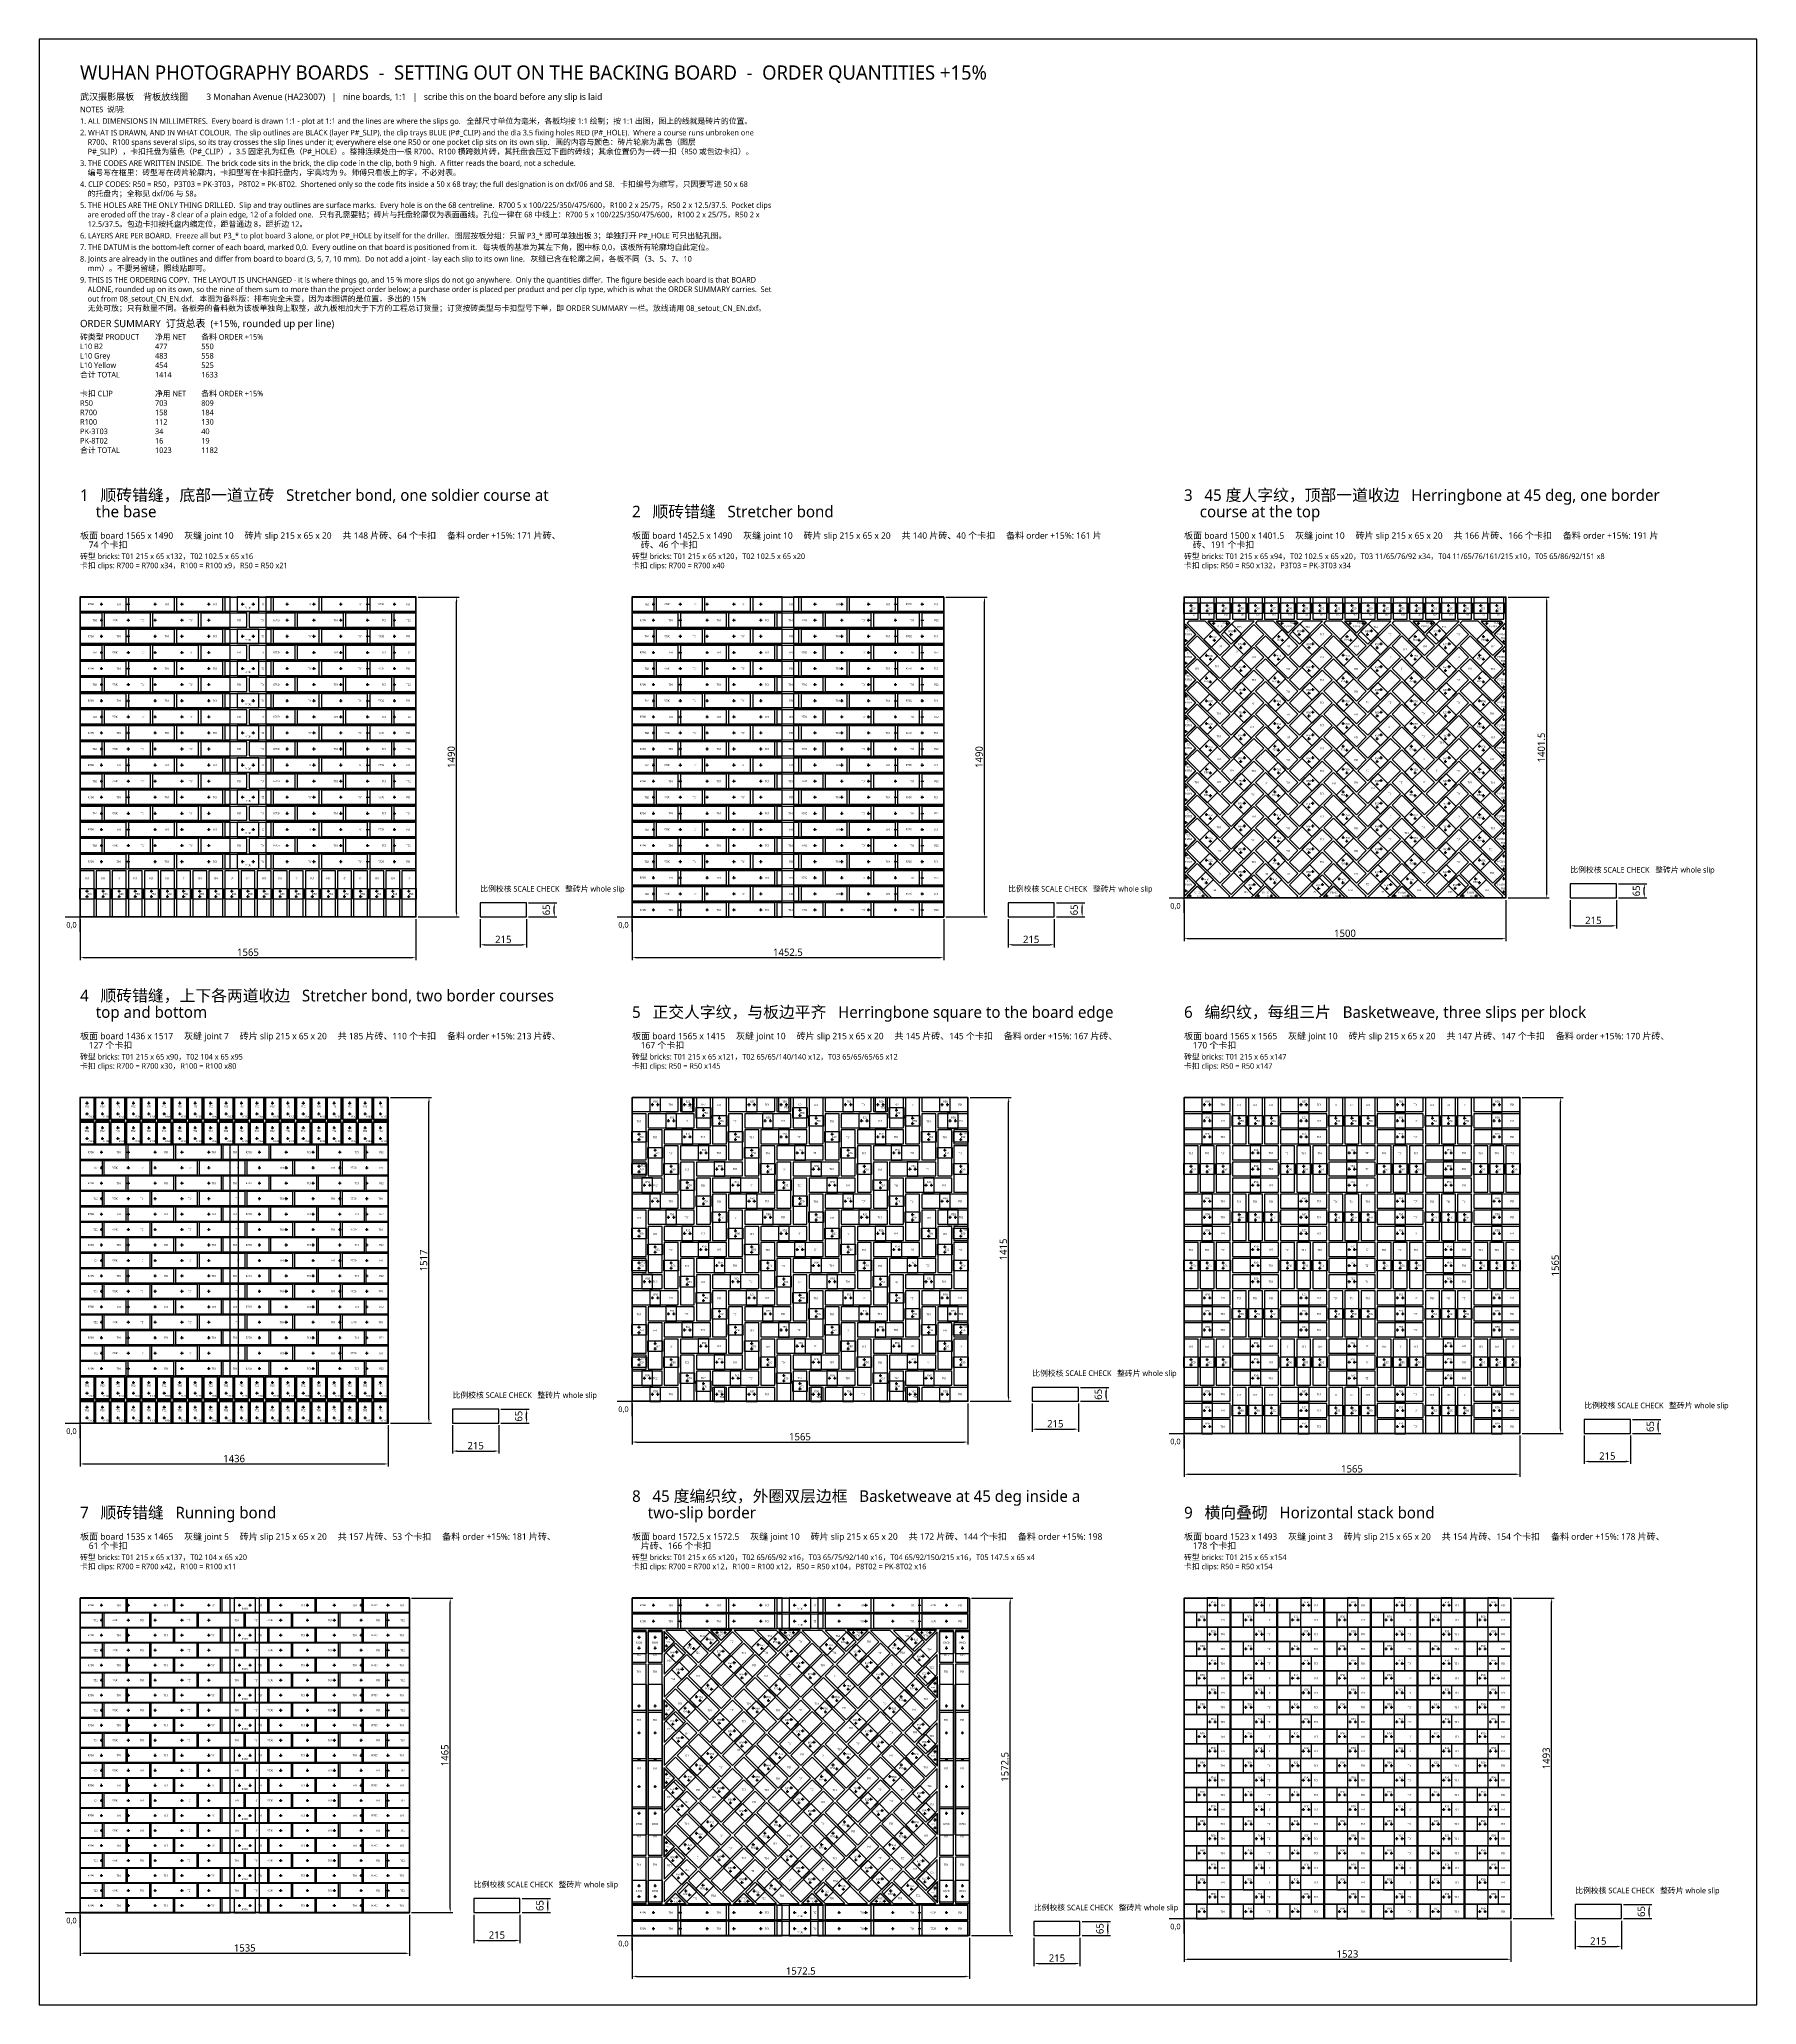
# Model space of a CAD drawing. Header units: millimetres. Extents: x -190 to 7814, y -8952 to 208.
import ezdxf
from ezdxf.enums import TextEntityAlignment as Align

# ---------------------------------------------------------------- set-up
doc = ezdxf.new("R2010")
doc.units = ezdxf.units.MM
for name, color, linetype in [('BOARD', 7, 'Continuous'), ('BORDER', 7, 'Continuous'), ('DIM', 8, 'Continuous'), ('NOTE', 7, 'Continuous'), ('ORIGIN', 1, 'Continuous'), ('P1_CLIP', 5, 'Continuous'), ('P1_HOLE', 1, 'Continuous'), ('P1_SLIP', 7, 'Continuous'), ('P1_TXT_B', 7, 'Continuous'), ('P1_TXT_C', 5, 'Continuous'), ('P2_CLIP', 5, 'Continuous'), ('P2_HOLE', 1, 'Continuous'), ('P2_SLIP', 7, 'Continuous'), ('P2_TXT_B', 7, 'Continuous'), ('P2_TXT_C', 5, 'Continuous'), ('P3_CLIP', 5, 'Continuous'), ('P3_HOLE', 1, 'Continuous'), ('P3_SLIP', 7, 'Continuous'), ('P3_TXT_B', 7, 'Continuous'), ('P3_TXT_C', 5, 'Continuous'), ('P4_CLIP', 5, 'Continuous'), ('P4_HOLE', 1, 'Continuous'), ('P4_SLIP', 7, 'Continuous'), ('P4_TXT_B', 7, 'Continuous'), ('P4_TXT_C', 5, 'Continuous'), ('P5_CLIP', 5, 'Continuous'), ('P5_HOLE', 1, 'Continuous'), ('P5_SLIP', 7, 'Continuous'), ('P5_TXT_B', 7, 'Continuous'), ('P5_TXT_C', 5, 'Continuous'), ('P6_CLIP', 5, 'Continuous'), ('P6_HOLE', 1, 'Continuous'), ('P6_SLIP', 7, 'Continuous'), ('P6_TXT_B', 7, 'Continuous'), ('P6_TXT_C', 5, 'Continuous'), ('P7_CLIP', 5, 'Continuous'), ('P7_HOLE', 1, 'Continuous'), ('P7_SLIP', 7, 'Continuous'), ('P7_TXT_B', 7, 'Continuous'), ('P7_TXT_C', 5, 'Continuous'), ('P8_CLIP', 5, 'Continuous'), ('P8_HOLE', 1, 'Continuous'), ('P8_SLIP', 7, 'Continuous'), ('P8_TXT_B', 7, 'Continuous'), ('P8_TXT_C', 5, 'Continuous'), ('P9_CLIP', 5, 'Continuous'), ('P9_HOLE', 1, 'Continuous'), ('P9_SLIP', 7, 'Continuous'), ('P9_TXT_B', 7, 'Continuous'), ('P9_TXT_C', 5, 'Continuous'), ('TITLE', 7, 'Continuous')]:
    doc.layers.add(name, color=color, linetype=linetype)
doc.styles.add('CN', font='msyh.ttc')
doc.dimstyles.new('MM', dxfattribs={"dimtxt": 34, "dimasz": 20, "dimexe": 12, "dimexo": 10, "dimgap": 8, "dimtad": 1, "dimdec": 1, "dimdsep": 46, "dimtxsty": 'CN', "dimcen": 2.5, "dimazin": 3, "dimtfac": 1, "dimtmove": 0, "dimatfit": 3})

msp = doc.modelspace()

# ---------------------------------------------------------------- linework, layer by layer
at = {"layer": 'BOARD', "lineweight": 50}
for points in [[(0, -3882), (1565, -3882), (1565, -2392), (0, -2392)], [(2572.5, -3882), (4025, -3882), (4025, -2392), (2572.5, -2392)], [(5145, -3793.5), (6645, -3793.5), (6645, -2392), (5145, -2392)], [(0, -6241.5), (1436, -6241.5), (1436, -4724.5), (0, -4724.5)], [(2572.5, -6139.5), (4137.5, -6139.5), (4137.5, -4724.5), (2572.5, -4724.5)], [(5145, -6289.5), (6710, -6289.5), (6710, -4724.5), (5145, -4724.5)], [(0, -8522), (1535, -8522), (1535, -7057), (0, -7057)], [(2572.5, -8629.5), (4145, -8629.5), (4145, -7057), (2572.5, -7057)], [(5145, -8550), (6668, -8550), (6668, -7057), (5145, -7057)]]:
    msp.add_lwpolyline(points, close=True, dxfattribs=at)
at = {"layer": 'BORDER'}
msp.add_lwpolyline([(-190, -8951.5), (7813.67, -8951.5), (7813.67, 207.69), (-190, 207.69)], close=True, dxfattribs=at)
at = {"layer": 'DIM'}
for points in [[(6945, -3793.5), (7160, -3793.5), (7160, -3728.5), (6945, -3728.5)], [(1865, -3882), (2080, -3882), (2080, -3817), (1865, -3817)], [(4325, -3882), (4540, -3882), (4540, -3817), (4325, -3817)], [(4437.5, -6139.5), (4652.5, -6139.5), (4652.5, -6074.5), (4437.5, -6074.5)], [(1736, -6241.5), (1951, -6241.5), (1951, -6176.5), (1736, -6176.5)], [(7010, -6289.5), (7225, -6289.5), (7225, -6224.5), (7010, -6224.5)], [(1835, -8522), (2050, -8522), (2050, -8457), (1835, -8457)], [(6968, -8550), (7183, -8550), (7183, -8485), (6968, -8485)], [(4445, -8629.5), (4660, -8629.5), (4660, -8564.5), (4445, -8564.5)]]:
    msp.add_lwpolyline(points, close=True, dxfattribs=at)
at = {"layer": 'ORIGIN'}
for p, q in [((5145, -3863.5), (5145, -3703.5)), ((0, -3952), (0, -3792)), ((2572.5, -3952), (2572.5, -3792)), ((5075, -3793.5), (5235, -3793.5)), ((-70, -3882), (90, -3882)), ((2502.5, -3882), (2662.5, -3882)), ((2572.5, -6209.5), (2572.5, -6049.5)), ((0, -6311.5), (0, -6151.5)), ((2502.5, -6139.5), (2662.5, -6139.5)), ((5145, -6359.5), (5145, -6199.5)), ((-70, -6241.5), (90, -6241.5)), ((5075, -6289.5), (5235, -6289.5)), ((0, -8592), (0, -8432)), ((5145, -8620), (5145, -8460)), ((-70, -8522), (90, -8522)), ((2572.5, -8699.5), (2572.5, -8539.5)), ((5075, -8550), (5235, -8550)), ((2502.5, -8629.5), (2662.5, -8629.5))]:
    msp.add_line(p, q, dxfattribs=at)
at = {"layer": 'P1_CLIP'}
for points in [[(0, -2458.5), (700, -2458.5), (700, -2390.5), (0, -2390.5)], [(0, -2533.5), (700, -2533.5), (700, -2465.5), (0, -2465.5)], [(732.5, -2458.5), (832.5, -2458.5), (832.5, -2390.5), (732.5, -2390.5)], [(865, -2458.5), (1565, -2458.5), (1565, -2390.5), (865, -2390.5)], [(865, -2533.5), (1565, -2533.5), (1565, -2465.5), (865, -2465.5)], [(0, -2608.5), (700, -2608.5), (700, -2540.5), (0, -2540.5)], [(732.5, -2608.5), (832.5, -2608.5), (832.5, -2540.5), (732.5, -2540.5)], [(865, -2608.5), (1565, -2608.5), (1565, -2540.5), (865, -2540.5)], [(0, -2683.5), (700, -2683.5), (700, -2615.5), (0, -2615.5)], [(865, -2683.5), (1565, -2683.5), (1565, -2615.5), (865, -2615.5)], [(0, -2758.5), (700, -2758.5), (700, -2690.5), (0, -2690.5)], [(732.5, -2758.5), (832.5, -2758.5), (832.5, -2690.5), (732.5, -2690.5)], [(865, -2758.5), (1565, -2758.5), (1565, -2690.5), (865, -2690.5)], [(0, -2833.5), (700, -2833.5), (700, -2765.5), (0, -2765.5)], [(865, -2833.5), (1565, -2833.5), (1565, -2765.5), (865, -2765.5)], [(0, -2908.5), (700, -2908.5), (700, -2840.5), (0, -2840.5)], [(0, -2983.5), (700, -2983.5), (700, -2915.5), (0, -2915.5)], [(732.5, -2908.5), (832.5, -2908.5), (832.5, -2840.5), (732.5, -2840.5)], [(865, -2908.5), (1565, -2908.5), (1565, -2840.5), (865, -2840.5)], [(865, -2983.5), (1565, -2983.5), (1565, -2915.5), (865, -2915.5)], [(0, -3058.5), (700, -3058.5), (700, -2990.5), (0, -2990.5)], [(732.5, -3058.5), (832.5, -3058.5), (832.5, -2990.5), (732.5, -2990.5)], [(865, -3058.5), (1565, -3058.5), (1565, -2990.5), (865, -2990.5)], [(0, -3133.5), (700, -3133.5), (700, -3065.5), (0, -3065.5)], [(865, -3133.5), (1565, -3133.5), (1565, -3065.5), (865, -3065.5)], [(0, -3208.5), (700, -3208.5), (700, -3140.5), (0, -3140.5)], [(732.5, -3208.5), (832.5, -3208.5), (832.5, -3140.5), (732.5, -3140.5)], [(865, -3208.5), (1565, -3208.5), (1565, -3140.5), (865, -3140.5)], [(0, -3283.5), (700, -3283.5), (700, -3215.5), (0, -3215.5)], [(0, -3358.5), (700, -3358.5), (700, -3290.5), (0, -3290.5)], [(732.5, -3358.5), (832.5, -3358.5), (832.5, -3290.5), (732.5, -3290.5)], [(865, -3283.5), (1565, -3283.5), (1565, -3215.5), (865, -3215.5)], [(865, -3358.5), (1565, -3358.5), (1565, -3290.5), (865, -3290.5)], [(0, -3433.5), (700, -3433.5), (700, -3365.5), (0, -3365.5)], [(865, -3433.5), (1565, -3433.5), (1565, -3365.5), (865, -3365.5)], [(0, -3508.5), (700, -3508.5), (700, -3440.5), (0, -3440.5)], [(732.5, -3508.5), (832.5, -3508.5), (832.5, -3440.5), (732.5, -3440.5)], [(865, -3508.5), (1565, -3508.5), (1565, -3440.5), (865, -3440.5)], [(0, -3583.5), (700, -3583.5), (700, -3515.5), (0, -3515.5)], [(865, -3583.5), (1565, -3583.5), (1565, -3515.5), (865, -3515.5)], [(0, -3658.5), (700, -3658.5), (700, -3590.5), (0, -3590.5)], [(732.5, -3658.5), (832.5, -3658.5), (832.5, -3590.5), (732.5, -3590.5)], [(865, -3658.5), (1565, -3658.5), (1565, -3590.5), (865, -3590.5)], [(-1.5, -3799.5), (-1.5, -3749.5), (66.5, -3749.5), (66.5, -3799.5)], [(73.5, -3799.5), (73.5, -3749.5), (141.5, -3749.5), (141.5, -3799.5)], [(148.5, -3799.5), (148.5, -3749.5), (216.5, -3749.5), (216.5, -3799.5)], [(223.5, -3799.5), (223.5, -3749.5), (291.5, -3749.5), (291.5, -3799.5)], [(298.5, -3799.5), (298.5, -3749.5), (366.5, -3749.5), (366.5, -3799.5)], [(373.5, -3799.5), (373.5, -3749.5), (441.5, -3749.5), (441.5, -3799.5)], [(448.5, -3799.5), (448.5, -3749.5), (516.5, -3749.5), (516.5, -3799.5)], [(523.5, -3799.5), (523.5, -3749.5), (591.5, -3749.5), (591.5, -3799.5)], [(598.5, -3799.5), (598.5, -3749.5), (666.5, -3749.5), (666.5, -3799.5)], [(673.5, -3799.5), (673.5, -3749.5), (741.5, -3749.5), (741.5, -3799.5)], [(748.5, -3799.5), (748.5, -3749.5), (816.5, -3749.5), (816.5, -3799.5)], [(823.5, -3799.5), (823.5, -3749.5), (891.5, -3749.5), (891.5, -3799.5)], [(898.5, -3799.5), (898.5, -3749.5), (966.5, -3749.5), (966.5, -3799.5)], [(973.5, -3799.5), (973.5, -3749.5), (1041.5, -3749.5), (1041.5, -3799.5)], [(1048.5, -3799.5), (1048.5, -3749.5), (1116.5, -3749.5), (1116.5, -3799.5)], [(1123.5, -3799.5), (1123.5, -3749.5), (1191.5, -3749.5), (1191.5, -3799.5)], [(1198.5, -3799.5), (1198.5, -3749.5), (1266.5, -3749.5), (1266.5, -3799.5)], [(1273.5, -3799.5), (1273.5, -3749.5), (1341.5, -3749.5), (1341.5, -3799.5)], [(1348.5, -3799.5), (1348.5, -3749.5), (1416.5, -3749.5), (1416.5, -3799.5)], [(1423.5, -3799.5), (1423.5, -3749.5), (1491.5, -3749.5), (1491.5, -3799.5)], [(1498.5, -3799.5), (1498.5, -3749.5), (1566.5, -3749.5), (1566.5, -3799.5)]]:
    msp.add_lwpolyline(points, close=True, dxfattribs=at)
at = {"layer": 'P1_HOLE'}
for p, q in [((93.5, -2424.5), (106.5, -2424.5)), ((100, -2431), (100, -2418)), ((218.5, -2424.5), (231.5, -2424.5)), ((225, -2431), (225, -2418)), ((343.5, -2424.5), (356.5, -2424.5)), ((350, -2431), (350, -2418)), ((468.5, -2424.5), (481.5, -2424.5)), ((475, -2431), (475, -2418)), ((593.5, -2424.5), (606.5, -2424.5)), ((600, -2431), (600, -2418)), ((751, -2424.5), (764, -2424.5)), ((757.5, -2431), (757.5, -2418)), ((801, -2424.5), (814, -2424.5)), ((807.5, -2431), (807.5, -2418)), ((958.5, -2424.5), (971.5, -2424.5)), ((965, -2431), (965, -2418)), ((1083.5, -2424.5), (1096.5, -2424.5)), ((1090, -2431), (1090, -2418)), ((1208.5, -2424.5), (1221.5, -2424.5)), ((1215, -2431), (1215, -2418)), ((1333.5, -2424.5), (1346.5, -2424.5)), ((1340, -2431), (1340, -2418)), ((1458.5, -2424.5), (1471.5, -2424.5)), ((1465, -2431), (1465, -2418)), ((93.5, -2499.5), (106.5, -2499.5)), ((100, -2506), (100, -2493)), ((218.5, -2499.5), (231.5, -2499.5)), ((225, -2506), (225, -2493)), ((343.5, -2499.5), (356.5, -2499.5)), ((350, -2506), (350, -2493)), ((468.5, -2499.5), (481.5, -2499.5)), ((475, -2506), (475, -2493)), ((593.5, -2499.5), (606.5, -2499.5)), ((600, -2506), (600, -2493)), ((958.5, -2499.5), (971.5, -2499.5)), ((965, -2506), (965, -2493)), ((1083.5, -2499.5), (1096.5, -2499.5)), ((1090, -2506), (1090, -2493)), ((1208.5, -2499.5), (1221.5, -2499.5)), ((1215, -2506), (1215, -2493)), ((1333.5, -2499.5), (1346.5, -2499.5)), ((1340, -2506), (1340, -2493)), ((1458.5, -2499.5), (1471.5, -2499.5)), ((1465, -2506), (1465, -2493)), ((93.5, -2574.5), (106.5, -2574.5)), ((93.5, -2649.5), (106.5, -2649.5)), ((100, -2581), (100, -2568)), ((100, -2656), (100, -2643)), ((218.5, -2574.5), (231.5, -2574.5)), ((218.5, -2649.5), (231.5, -2649.5)), ((225, -2581), (225, -2568)), ((225, -2656), (225, -2643)), ((343.5, -2574.5), (356.5, -2574.5)), ((343.5, -2649.5), (356.5, -2649.5)), ((350, -2581), (350, -2568)), ((350, -2656), (350, -2643)), ((468.5, -2574.5), (481.5, -2574.5)), ((468.5, -2649.5), (481.5, -2649.5)), ((475, -2581), (475, -2568)), ((475, -2656), (475, -2643)), ((593.5, -2574.5), (606.5, -2574.5)), ((593.5, -2649.5), (606.5, -2649.5)), ((600, -2581), (600, -2568)), ((600, -2656), (600, -2643)), ((751, -2574.5), (764, -2574.5)), ((757.5, -2581), (757.5, -2568)), ((801, -2574.5), (814, -2574.5)), ((807.5, -2581), (807.5, -2568)), ((958.5, -2574.5), (971.5, -2574.5)), ((958.5, -2649.5), (971.5, -2649.5)), ((965, -2581), (965, -2568)), ((965, -2656), (965, -2643)), ((1083.5, -2574.5), (1096.5, -2574.5)), ((1083.5, -2649.5), (1096.5, -2649.5)), ((1090, -2581), (1090, -2568)), ((1090, -2656), (1090, -2643)), ((1208.5, -2574.5), (1221.5, -2574.5)), ((1208.5, -2649.5), (1221.5, -2649.5)), ((1215, -2581), (1215, -2568)), ((1215, -2656), (1215, -2643)), ((1333.5, -2574.5), (1346.5, -2574.5)), ((1333.5, -2649.5), (1346.5, -2649.5)), ((1340, -2581), (1340, -2568)), ((1340, -2656), (1340, -2643)), ((1458.5, -2574.5), (1471.5, -2574.5)), ((1458.5, -2649.5), (1471.5, -2649.5)), ((1465, -2581), (1465, -2568)), ((1465, -2656), (1465, -2643)), ((93.5, -2724.5), (106.5, -2724.5)), ((100, -2731), (100, -2718)), ((218.5, -2724.5), (231.5, -2724.5)), ((225, -2731), (225, -2718)), ((343.5, -2724.5), (356.5, -2724.5)), ((350, -2731), (350, -2718)), ((468.5, -2724.5), (481.5, -2724.5)), ((475, -2731), (475, -2718)), ((593.5, -2724.5), (606.5, -2724.5)), ((600, -2731), (600, -2718)), ((751, -2724.5), (764, -2724.5)), ((757.5, -2731), (757.5, -2718)), ((801, -2724.5), (814, -2724.5)), ((807.5, -2731), (807.5, -2718)), ((958.5, -2724.5), (971.5, -2724.5)), ((965, -2731), (965, -2718)), ((1083.5, -2724.5), (1096.5, -2724.5)), ((1090, -2731), (1090, -2718)), ((1208.5, -2724.5), (1221.5, -2724.5)), ((1215, -2731), (1215, -2718)), ((1333.5, -2724.5), (1346.5, -2724.5)), ((1340, -2731), (1340, -2718)), ((1458.5, -2724.5), (1471.5, -2724.5)), ((1465, -2731), (1465, -2718)), ((93.5, -2799.5), (106.5, -2799.5)), ((100, -2806), (100, -2793)), ((218.5, -2799.5), (231.5, -2799.5)), ((225, -2806), (225, -2793)), ((343.5, -2799.5), (356.5, -2799.5)), ((350, -2806), (350, -2793)), ((468.5, -2799.5), (481.5, -2799.5)), ((475, -2806), (475, -2793)), ((593.5, -2799.5), (606.5, -2799.5)), ((600, -2806), (600, -2793)), ((958.5, -2799.5), (971.5, -2799.5)), ((965, -2806), (965, -2793)), ((1083.5, -2799.5), (1096.5, -2799.5)), ((1090, -2806), (1090, -2793)), ((1208.5, -2799.5), (1221.5, -2799.5)), ((1215, -2806), (1215, -2793)), ((1333.5, -2799.5), (1346.5, -2799.5)), ((1340, -2806), (1340, -2793)), ((1458.5, -2799.5), (1471.5, -2799.5)), ((1465, -2806), (1465, -2793)), ((93.5, -2874.5), (106.5, -2874.5)), ((100, -2881), (100, -2868)), ((218.5, -2874.5), (231.5, -2874.5)), ((225, -2881), (225, -2868)), ((343.5, -2874.5), (356.5, -2874.5)), ((350, -2881), (350, -2868)), ((468.5, -2874.5), (481.5, -2874.5)), ((475, -2881), (475, -2868)), ((593.5, -2874.5), (606.5, -2874.5)), ((600, -2881), (600, -2868)), ((751, -2874.5), (764, -2874.5)), ((757.5, -2881), (757.5, -2868)), ((801, -2874.5), (814, -2874.5)), ((807.5, -2881), (807.5, -2868)), ((958.5, -2874.5), (971.5, -2874.5)), ((965, -2881), (965, -2868)), ((1083.5, -2874.5), (1096.5, -2874.5)), ((1090, -2881), (1090, -2868)), ((1208.5, -2874.5), (1221.5, -2874.5)), ((1215, -2881), (1215, -2868)), ((1333.5, -2874.5), (1346.5, -2874.5)), ((1340, -2881), (1340, -2868)), ((1458.5, -2874.5), (1471.5, -2874.5)), ((1465, -2881), (1465, -2868)), ((93.5, -2949.5), (106.5, -2949.5)), ((100, -2956), (100, -2943)), ((100, -3031), (100, -3018)), ((218.5, -2949.5), (231.5, -2949.5)), ((225, -2956), (225, -2943)), ((225, -3031), (225, -3018)), ((343.5, -2949.5), (356.5, -2949.5)), ((350, -2956), (350, -2943)), ((350, -3031), (350, -3018)), ((468.5, -2949.5), (481.5, -2949.5)), ((475, -2956), (475, -2943)), ((475, -3031), (475, -3018)), ((593.5, -2949.5), (606.5, -2949.5)), ((600, -2956), (600, -2943)), ((600, -3031), (600, -3018)), ((757.5, -3031), (757.5, -3018)), ((807.5, -3031), (807.5, -3018)), ((958.5, -2949.5), (971.5, -2949.5)), ((965, -2956), (965, -2943)), ((965, -3031), (965, -3018)), ((1083.5, -2949.5), (1096.5, -2949.5)), ((1090, -2956), (1090, -2943)), ((1090, -3031), (1090, -3018)), ((1208.5, -2949.5), (1221.5, -2949.5)), ((1215, -2956), (1215, -2943)), ((1215, -3031), (1215, -3018)), ((1333.5, -2949.5), (1346.5, -2949.5)), ((1340, -2956), (1340, -2943)), ((1340, -3031), (1340, -3018)), ((1458.5, -2949.5), (1471.5, -2949.5)), ((1465, -2956), (1465, -2943)), ((1465, -3031), (1465, -3018)), ((93.5, -3024.5), (106.5, -3024.5)), ((93.5, -3099.5), (106.5, -3099.5)), ((100, -3106), (100, -3093)), ((218.5, -3024.5), (231.5, -3024.5)), ((218.5, -3099.5), (231.5, -3099.5)), ((225, -3106), (225, -3093)), ((343.5, -3024.5), (356.5, -3024.5)), ((343.5, -3099.5), (356.5, -3099.5)), ((350, -3106), (350, -3093)), ((468.5, -3024.5), (481.5, -3024.5)), ((468.5, -3099.5), (481.5, -3099.5)), ((475, -3106), (475, -3093)), ((593.5, -3024.5), (606.5, -3024.5)), ((593.5, -3099.5), (606.5, -3099.5)), ((600, -3106), (600, -3093)), ((751, -3024.5), (764, -3024.5)), ((801, -3024.5), (814, -3024.5)), ((958.5, -3024.5), (971.5, -3024.5)), ((958.5, -3099.5), (971.5, -3099.5)), ((965, -3106), (965, -3093)), ((1083.5, -3024.5), (1096.5, -3024.5)), ((1083.5, -3099.5), (1096.5, -3099.5)), ((1090, -3106), (1090, -3093)), ((1208.5, -3024.5), (1221.5, -3024.5)), ((1208.5, -3099.5), (1221.5, -3099.5)), ((1215, -3106), (1215, -3093)), ((1333.5, -3024.5), (1346.5, -3024.5)), ((1333.5, -3099.5), (1346.5, -3099.5)), ((1340, -3106), (1340, -3093)), ((1458.5, -3024.5), (1471.5, -3024.5)), ((1458.5, -3099.5), (1471.5, -3099.5)), ((1465, -3106), (1465, -3093)), ((93.5, -3174.5), (106.5, -3174.5)), ((100, -3181), (100, -3168)), ((218.5, -3174.5), (231.5, -3174.5)), ((225, -3181), (225, -3168)), ((343.5, -3174.5), (356.5, -3174.5)), ((350, -3181), (350, -3168)), ((468.5, -3174.5), (481.5, -3174.5)), ((475, -3181), (475, -3168)), ((593.5, -3174.5), (606.5, -3174.5)), ((600, -3181), (600, -3168)), ((751, -3174.5), (764, -3174.5)), ((757.5, -3181), (757.5, -3168)), ((801, -3174.5), (814, -3174.5)), ((807.5, -3181), (807.5, -3168)), ((958.5, -3174.5), (971.5, -3174.5)), ((965, -3181), (965, -3168)), ((1083.5, -3174.5), (1096.5, -3174.5)), ((1090, -3181), (1090, -3168)), ((1208.5, -3174.5), (1221.5, -3174.5)), ((1215, -3181), (1215, -3168)), ((1333.5, -3174.5), (1346.5, -3174.5)), ((1340, -3181), (1340, -3168)), ((1458.5, -3174.5), (1471.5, -3174.5)), ((1465, -3181), (1465, -3168)), ((93.5, -3249.5), (106.5, -3249.5)), ((100, -3256), (100, -3243)), ((218.5, -3249.5), (231.5, -3249.5)), ((225, -3256), (225, -3243)), ((343.5, -3249.5), (356.5, -3249.5)), ((350, -3256), (350, -3243)), ((468.5, -3249.5), (481.5, -3249.5)), ((475, -3256), (475, -3243)), ((593.5, -3249.5), (606.5, -3249.5)), ((600, -3256), (600, -3243)), ((958.5, -3249.5), (971.5, -3249.5)), ((965, -3256), (965, -3243)), ((1083.5, -3249.5), (1096.5, -3249.5)), ((1090, -3256), (1090, -3243)), ((1208.5, -3249.5), (1221.5, -3249.5)), ((1215, -3256), (1215, -3243)), ((1333.5, -3249.5), (1346.5, -3249.5)), ((1340, -3256), (1340, -3243)), ((1458.5, -3249.5), (1471.5, -3249.5)), ((1465, -3256), (1465, -3243)), ((93.5, -3324.5), (106.5, -3324.5)), ((100, -3331), (100, -3318)), ((218.5, -3324.5), (231.5, -3324.5)), ((225, -3331), (225, -3318)), ((343.5, -3324.5), (356.5, -3324.5)), ((350, -3331), (350, -3318)), ((468.5, -3324.5), (481.5, -3324.5)), ((475, -3331), (475, -3318)), ((593.5, -3324.5), (606.5, -3324.5)), ((600, -3331), (600, -3318)), ((751, -3324.5), (764, -3324.5)), ((757.5, -3331), (757.5, -3318)), ((801, -3324.5), (814, -3324.5)), ((807.5, -3331), (807.5, -3318)), ((958.5, -3324.5), (971.5, -3324.5)), ((965, -3331), (965, -3318)), ((1083.5, -3324.5), (1096.5, -3324.5)), ((1090, -3331), (1090, -3318)), ((1208.5, -3324.5), (1221.5, -3324.5)), ((1215, -3331), (1215, -3318)), ((1333.5, -3324.5), (1346.5, -3324.5)), ((1340, -3331), (1340, -3318)), ((1458.5, -3324.5), (1471.5, -3324.5)), ((1465, -3331), (1465, -3318)), ((93.5, -3399.5), (106.5, -3399.5)), ((93.5, -3474.5), (106.5, -3474.5)), ((100, -3406), (100, -3393)), ((100, -3481), (100, -3468)), ((218.5, -3399.5), (231.5, -3399.5)), ((218.5, -3474.5), (231.5, -3474.5)), ((225, -3406), (225, -3393)), ((225, -3481), (225, -3468)), ((343.5, -3399.5), (356.5, -3399.5)), ((343.5, -3474.5), (356.5, -3474.5)), ((350, -3406), (350, -3393)), ((350, -3481), (350, -3468)), ((468.5, -3399.5), (481.5, -3399.5)), ((468.5, -3474.5), (481.5, -3474.5)), ((475, -3406), (475, -3393)), ((475, -3481), (475, -3468)), ((593.5, -3399.5), (606.5, -3399.5)), ((593.5, -3474.5), (606.5, -3474.5)), ((600, -3406), (600, -3393)), ((600, -3481), (600, -3468)), ((751, -3474.5), (764, -3474.5)), ((757.5, -3481), (757.5, -3468)), ((801, -3474.5), (814, -3474.5)), ((807.5, -3481), (807.5, -3468)), ((958.5, -3399.5), (971.5, -3399.5)), ((958.5, -3474.5), (971.5, -3474.5)), ((965, -3406), (965, -3393)), ((965, -3481), (965, -3468)), ((1083.5, -3399.5), (1096.5, -3399.5)), ((1083.5, -3474.5), (1096.5, -3474.5)), ((1090, -3406), (1090, -3393)), ((1090, -3481), (1090, -3468)), ((1208.5, -3399.5), (1221.5, -3399.5)), ((1208.5, -3474.5), (1221.5, -3474.5)), ((1215, -3406), (1215, -3393)), ((1215, -3481), (1215, -3468)), ((1333.5, -3399.5), (1346.5, -3399.5)), ((1333.5, -3474.5), (1346.5, -3474.5)), ((1340, -3406), (1340, -3393)), ((1340, -3481), (1340, -3468)), ((1458.5, -3399.5), (1471.5, -3399.5)), ((1458.5, -3474.5), (1471.5, -3474.5)), ((1465, -3406), (1465, -3393)), ((1465, -3481), (1465, -3468)), ((93.5, -3549.5), (106.5, -3549.5)), ((100, -3556), (100, -3543)), ((218.5, -3549.5), (231.5, -3549.5)), ((225, -3556), (225, -3543)), ((343.5, -3549.5), (356.5, -3549.5)), ((350, -3556), (350, -3543)), ((468.5, -3549.5), (481.5, -3549.5)), ((475, -3556), (475, -3543)), ((593.5, -3549.5), (606.5, -3549.5)), ((600, -3556), (600, -3543)), ((958.5, -3549.5), (971.5, -3549.5)), ((965, -3556), (965, -3543)), ((1083.5, -3549.5), (1096.5, -3549.5)), ((1090, -3556), (1090, -3543)), ((1208.5, -3549.5), (1221.5, -3549.5)), ((1215, -3556), (1215, -3543)), ((1333.5, -3549.5), (1346.5, -3549.5)), ((1340, -3556), (1340, -3543)), ((1458.5, -3549.5), (1471.5, -3549.5)), ((1465, -3556), (1465, -3543)), ((93.5, -3624.5), (106.5, -3624.5)), ((100, -3631), (100, -3618)), ((218.5, -3624.5), (231.5, -3624.5)), ((225, -3631), (225, -3618)), ((343.5, -3624.5), (356.5, -3624.5)), ((350, -3631), (350, -3618)), ((468.5, -3624.5), (481.5, -3624.5)), ((475, -3631), (475, -3618)), ((593.5, -3624.5), (606.5, -3624.5)), ((600, -3631), (600, -3618)), ((751, -3624.5), (764, -3624.5)), ((757.5, -3631), (757.5, -3618)), ((801, -3624.5), (814, -3624.5)), ((807.5, -3631), (807.5, -3618)), ((958.5, -3624.5), (971.5, -3624.5)), ((965, -3631), (965, -3618)), ((1083.5, -3624.5), (1096.5, -3624.5)), ((1090, -3631), (1090, -3618)), ((1208.5, -3624.5), (1221.5, -3624.5)), ((1215, -3631), (1215, -3618)), ((1333.5, -3624.5), (1346.5, -3624.5)), ((1340, -3631), (1340, -3618)), ((1458.5, -3624.5), (1471.5, -3624.5)), ((1465, -3631), (1465, -3618)), ((26, -3762), (39, -3762)), ((26, -3787), (39, -3787)), ((32.5, -3768.5), (32.5, -3755.5)), ((32.5, -3793.5), (32.5, -3780.5)), ((101, -3762), (114, -3762)), ((101, -3787), (114, -3787)), ((107.5, -3768.5), (107.5, -3755.5)), ((107.5, -3793.5), (107.5, -3780.5)), ((176, -3762), (189, -3762)), ((176, -3787), (189, -3787)), ((182.5, -3768.5), (182.5, -3755.5)), ((182.5, -3793.5), (182.5, -3780.5)), ((251, -3762), (264, -3762)), ((251, -3787), (264, -3787)), ((257.5, -3768.5), (257.5, -3755.5)), ((257.5, -3793.5), (257.5, -3780.5)), ((326, -3762), (339, -3762)), ((326, -3787), (339, -3787)), ((332.5, -3768.5), (332.5, -3755.5)), ((332.5, -3793.5), (332.5, -3780.5)), ((401, -3762), (414, -3762)), ((401, -3787), (414, -3787)), ((407.5, -3768.5), (407.5, -3755.5)), ((407.5, -3793.5), (407.5, -3780.5)), ((476, -3762), (489, -3762)), ((476, -3787), (489, -3787)), ((482.5, -3768.5), (482.5, -3755.5)), ((482.5, -3793.5), (482.5, -3780.5)), ((551, -3762), (564, -3762)), ((551, -3787), (564, -3787)), ((557.5, -3768.5), (557.5, -3755.5)), ((557.5, -3793.5), (557.5, -3780.5)), ((626, -3762), (639, -3762)), ((626, -3787), (639, -3787)), ((632.5, -3768.5), (632.5, -3755.5)), ((632.5, -3793.5), (632.5, -3780.5)), ((701, -3762), (714, -3762)), ((701, -3787), (714, -3787)), ((707.5, -3768.5), (707.5, -3755.5)), ((707.5, -3793.5), (707.5, -3780.5)), ((776, -3762), (789, -3762)), ((776, -3787), (789, -3787)), ((782.5, -3768.5), (782.5, -3755.5)), ((782.5, -3793.5), (782.5, -3780.5)), ((851, -3762), (864, -3762)), ((851, -3787), (864, -3787)), ((857.5, -3768.5), (857.5, -3755.5)), ((857.5, -3793.5), (857.5, -3780.5)), ((926, -3762), (939, -3762)), ((926, -3787), (939, -3787)), ((932.5, -3768.5), (932.5, -3755.5)), ((932.5, -3793.5), (932.5, -3780.5)), ((1001, -3762), (1014, -3762)), ((1001, -3787), (1014, -3787)), ((1007.5, -3768.5), (1007.5, -3755.5)), ((1007.5, -3793.5), (1007.5, -3780.5)), ((1076, -3762), (1089, -3762)), ((1076, -3787), (1089, -3787)), ((1082.5, -3768.5), (1082.5, -3755.5)), ((1082.5, -3793.5), (1082.5, -3780.5)), ((1151, -3762), (1164, -3762)), ((1151, -3787), (1164, -3787)), ((1157.5, -3768.5), (1157.5, -3755.5)), ((1157.5, -3793.5), (1157.5, -3780.5)), ((1226, -3762), (1239, -3762)), ((1226, -3787), (1239, -3787)), ((1232.5, -3768.5), (1232.5, -3755.5)), ((1232.5, -3793.5), (1232.5, -3780.5)), ((1301, -3762), (1314, -3762)), ((1301, -3787), (1314, -3787)), ((1307.5, -3768.5), (1307.5, -3755.5)), ((1307.5, -3793.5), (1307.5, -3780.5)), ((1376, -3762), (1389, -3762)), ((1376, -3787), (1389, -3787)), ((1382.5, -3768.5), (1382.5, -3755.5)), ((1382.5, -3793.5), (1382.5, -3780.5)), ((1451, -3762), (1464, -3762)), ((1451, -3787), (1464, -3787)), ((1457.5, -3768.5), (1457.5, -3755.5)), ((1457.5, -3793.5), (1457.5, -3780.5)), ((1526, -3762), (1539, -3762)), ((1526, -3787), (1539, -3787)), ((1532.5, -3768.5), (1532.5, -3755.5)), ((1532.5, -3793.5), (1532.5, -3780.5))]:
    msp.add_line(p, q, dxfattribs=at)
for centre in [(100, -2424.5), (225, -2424.5), (350, -2424.5), (475, -2424.5), (600, -2424.5), (757.5, -2424.5), (807.5, -2424.5), (965, -2424.5), (1090, -2424.5), (1215, -2424.5), (1340, -2424.5), (1465, -2424.5), (100, -2499.5), (225, -2499.5), (350, -2499.5), (475, -2499.5), (600, -2499.5), (965, -2499.5), (1090, -2499.5), (1215, -2499.5), (1340, -2499.5), (1465, -2499.5), (100, -2574.5), (100, -2649.5), (225, -2574.5), (225, -2649.5), (350, -2574.5), (350, -2649.5), (475, -2574.5), (475, -2649.5), (600, -2574.5), (600, -2649.5), (757.5, -2574.5), (807.5, -2574.5), (965, -2574.5), (965, -2649.5), (1090, -2574.5), (1090, -2649.5), (1215, -2574.5), (1215, -2649.5), (1340, -2574.5), (1340, -2649.5), (1465, -2574.5), (1465, -2649.5), (100, -2724.5), (225, -2724.5), (350, -2724.5), (475, -2724.5), (600, -2724.5), (757.5, -2724.5), (807.5, -2724.5), (965, -2724.5), (1090, -2724.5), (1215, -2724.5), (1340, -2724.5), (1465, -2724.5), (100, -2799.5), (225, -2799.5), (350, -2799.5), (475, -2799.5), (600, -2799.5), (965, -2799.5), (1090, -2799.5), (1215, -2799.5), (1340, -2799.5), (1465, -2799.5), (100, -2874.5), (225, -2874.5), (350, -2874.5), (475, -2874.5), (600, -2874.5), (757.5, -2874.5), (807.5, -2874.5), (965, -2874.5), (1090, -2874.5), (1215, -2874.5), (1340, -2874.5), (1465, -2874.5), (100, -2949.5), (225, -2949.5), (350, -2949.5), (475, -2949.5), (600, -2949.5), (965, -2949.5), (1090, -2949.5), (1215, -2949.5), (1340, -2949.5), (1465, -2949.5), (100, -3024.5), (100, -3099.5), (225, -3024.5), (225, -3099.5), (350, -3024.5), (350, -3099.5), (475, -3024.5), (475, -3099.5), (600, -3024.5), (600, -3099.5), (757.5, -3024.5), (807.5, -3024.5), (965, -3024.5), (965, -3099.5), (1090, -3024.5), (1090, -3099.5), (1215, -3024.5), (1215, -3099.5), (1340, -3024.5), (1340, -3099.5), (1465, -3024.5), (1465, -3099.5), (100, -3174.5), (225, -3174.5), (350, -3174.5), (475, -3174.5), (600, -3174.5), (757.5, -3174.5), (807.5, -3174.5), (965, -3174.5), (1090, -3174.5), (1215, -3174.5), (1340, -3174.5), (1465, -3174.5), (100, -3249.5), (225, -3249.5), (350, -3249.5), (475, -3249.5), (600, -3249.5), (965, -3249.5), (1090, -3249.5), (1215, -3249.5), (1340, -3249.5), (1465, -3249.5), (100, -3324.5), (225, -3324.5), (350, -3324.5), (475, -3324.5), (600, -3324.5), (757.5, -3324.5), (807.5, -3324.5), (965, -3324.5), (1090, -3324.5), (1215, -3324.5), (1340, -3324.5), (1465, -3324.5), (100, -3399.5), (100, -3474.5), (225, -3399.5), (225, -3474.5), (350, -3399.5), (350, -3474.5), (475, -3399.5), (475, -3474.5), (600, -3399.5), (600, -3474.5), (757.5, -3474.5), (807.5, -3474.5), (965, -3399.5), (965, -3474.5), (1090, -3399.5), (1090, -3474.5), (1215, -3399.5), (1215, -3474.5), (1340, -3399.5), (1340, -3474.5), (1465, -3399.5), (1465, -3474.5), (100, -3549.5), (225, -3549.5), (350, -3549.5), (475, -3549.5), (600, -3549.5), (965, -3549.5), (1090, -3549.5), (1215, -3549.5), (1340, -3549.5), (1465, -3549.5), (100, -3624.5), (225, -3624.5), (350, -3624.5), (475, -3624.5), (600, -3624.5), (757.5, -3624.5), (807.5, -3624.5), (965, -3624.5), (1090, -3624.5), (1215, -3624.5), (1340, -3624.5), (1465, -3624.5), (32.5, -3762), (32.5, -3787), (107.5, -3762), (107.5, -3787), (182.5, -3762), (182.5, -3787), (257.5, -3762), (257.5, -3787), (332.5, -3762), (332.5, -3787), (407.5, -3762), (407.5, -3787), (482.5, -3762), (482.5, -3787), (557.5, -3762), (557.5, -3787), (632.5, -3762), (632.5, -3787), (707.5, -3762), (707.5, -3787), (782.5, -3762), (782.5, -3787), (857.5, -3762), (857.5, -3787), (932.5, -3762), (932.5, -3787), (1007.5, -3762), (1007.5, -3787), (1082.5, -3762), (1082.5, -3787), (1157.5, -3762), (1157.5, -3787), (1232.5, -3762), (1232.5, -3787), (1307.5, -3762), (1307.5, -3787), (1382.5, -3762), (1382.5, -3787), (1457.5, -3762), (1457.5, -3787), (1532.5, -3762), (1532.5, -3787)]:
    msp.add_circle(centre, 1.75, dxfattribs=at)
at = {"layer": 'P1_SLIP'}
for points in [[(0, -2457), (215, -2457), (215, -2392), (0, -2392)], [(0, -2532), (102.5, -2532), (102.5, -2467), (0, -2467)], [(112.5, -2532), (327.5, -2532), (327.5, -2467), (112.5, -2467)], [(225, -2457), (440, -2457), (440, -2392), (225, -2392)], [(337.5, -2532), (552.5, -2532), (552.5, -2467), (337.5, -2467)], [(450, -2457), (665, -2457), (665, -2392), (450, -2392)], [(562.5, -2532), (777.5, -2532), (777.5, -2467), (562.5, -2467)], [(675, -2457), (890, -2457), (890, -2392), (675, -2392)], [(787.5, -2532), (1002.5, -2532), (1002.5, -2467), (787.5, -2467)], [(900, -2457), (1115, -2457), (1115, -2392), (900, -2392)], [(1012.5, -2532), (1227.5, -2532), (1227.5, -2467), (1012.5, -2467)], [(1125, -2457), (1340, -2457), (1340, -2392), (1125, -2392)], [(1237.5, -2532), (1452.5, -2532), (1452.5, -2467), (1237.5, -2467)], [(1350, -2457), (1565, -2457), (1565, -2392), (1350, -2392)], [(1462.5, -2532), (1565, -2532), (1565, -2467), (1462.5, -2467)], [(0, -2607), (215, -2607), (215, -2542), (0, -2542)], [(225, -2607), (440, -2607), (440, -2542), (225, -2542)], [(450, -2607), (665, -2607), (665, -2542), (450, -2542)], [(675, -2607), (890, -2607), (890, -2542), (675, -2542)], [(900, -2607), (1115, -2607), (1115, -2542), (900, -2542)], [(1125, -2607), (1340, -2607), (1340, -2542), (1125, -2542)], [(1350, -2607), (1565, -2607), (1565, -2542), (1350, -2542)], [(0, -2682), (102.5, -2682), (102.5, -2617), (0, -2617)], [(112.5, -2682), (327.5, -2682), (327.5, -2617), (112.5, -2617)], [(337.5, -2682), (552.5, -2682), (552.5, -2617), (337.5, -2617)], [(562.5, -2682), (777.5, -2682), (777.5, -2617), (562.5, -2617)], [(787.5, -2682), (1002.5, -2682), (1002.5, -2617), (787.5, -2617)], [(1012.5, -2682), (1227.5, -2682), (1227.5, -2617), (1012.5, -2617)], [(1237.5, -2682), (1452.5, -2682), (1452.5, -2617), (1237.5, -2617)], [(1462.5, -2682), (1565, -2682), (1565, -2617), (1462.5, -2617)], [(0, -2757), (215, -2757), (215, -2692), (0, -2692)], [(225, -2757), (440, -2757), (440, -2692), (225, -2692)], [(450, -2757), (665, -2757), (665, -2692), (450, -2692)], [(675, -2757), (890, -2757), (890, -2692), (675, -2692)], [(900, -2757), (1115, -2757), (1115, -2692), (900, -2692)], [(1125, -2757), (1340, -2757), (1340, -2692), (1125, -2692)], [(1350, -2757), (1565, -2757), (1565, -2692), (1350, -2692)], [(0, -2832), (102.5, -2832), (102.5, -2767), (0, -2767)], [(112.5, -2832), (327.5, -2832), (327.5, -2767), (112.5, -2767)], [(337.5, -2832), (552.5, -2832), (552.5, -2767), (337.5, -2767)], [(562.5, -2832), (777.5, -2832), (777.5, -2767), (562.5, -2767)], [(787.5, -2832), (1002.5, -2832), (1002.5, -2767), (787.5, -2767)], [(1012.5, -2832), (1227.5, -2832), (1227.5, -2767), (1012.5, -2767)], [(1237.5, -2832), (1452.5, -2832), (1452.5, -2767), (1237.5, -2767)], [(1462.5, -2832), (1565, -2832), (1565, -2767), (1462.5, -2767)], [(0, -2907), (215, -2907), (215, -2842), (0, -2842)], [(0, -2982), (102.5, -2982), (102.5, -2917), (0, -2917)], [(112.5, -2982), (327.5, -2982), (327.5, -2917), (112.5, -2917)], [(225, -2907), (440, -2907), (440, -2842), (225, -2842)], [(337.5, -2982), (552.5, -2982), (552.5, -2917), (337.5, -2917)], [(450, -2907), (665, -2907), (665, -2842), (450, -2842)], [(562.5, -2982), (777.5, -2982), (777.5, -2917), (562.5, -2917)], [(675, -2907), (890, -2907), (890, -2842), (675, -2842)], [(787.5, -2982), (1002.5, -2982), (1002.5, -2917), (787.5, -2917)], [(900, -2907), (1115, -2907), (1115, -2842), (900, -2842)], [(1012.5, -2982), (1227.5, -2982), (1227.5, -2917), (1012.5, -2917)], [(1125, -2907), (1340, -2907), (1340, -2842), (1125, -2842)], [(1237.5, -2982), (1452.5, -2982), (1452.5, -2917), (1237.5, -2917)], [(1350, -2907), (1565, -2907), (1565, -2842), (1350, -2842)], [(1462.5, -2982), (1565, -2982), (1565, -2917), (1462.5, -2917)], [(0, -3057), (215, -3057), (215, -2992), (0, -2992)], [(225, -3057), (440, -3057), (440, -2992), (225, -2992)], [(450, -3057), (665, -3057), (665, -2992), (450, -2992)], [(675, -3057), (890, -3057), (890, -2992), (675, -2992)], [(900, -3057), (1115, -3057), (1115, -2992), (900, -2992)], [(1125, -3057), (1340, -3057), (1340, -2992), (1125, -2992)], [(1350, -3057), (1565, -3057), (1565, -2992), (1350, -2992)], [(0, -3132), (102.5, -3132), (102.5, -3067), (0, -3067)], [(112.5, -3132), (327.5, -3132), (327.5, -3067), (112.5, -3067)], [(337.5, -3132), (552.5, -3132), (552.5, -3067), (337.5, -3067)], [(562.5, -3132), (777.5, -3132), (777.5, -3067), (562.5, -3067)], [(787.5, -3132), (1002.5, -3132), (1002.5, -3067), (787.5, -3067)], [(1012.5, -3132), (1227.5, -3132), (1227.5, -3067), (1012.5, -3067)], [(1237.5, -3132), (1452.5, -3132), (1452.5, -3067), (1237.5, -3067)], [(1462.5, -3132), (1565, -3132), (1565, -3067), (1462.5, -3067)], [(0, -3207), (215, -3207), (215, -3142), (0, -3142)], [(225, -3207), (440, -3207), (440, -3142), (225, -3142)], [(450, -3207), (665, -3207), (665, -3142), (450, -3142)], [(675, -3207), (890, -3207), (890, -3142), (675, -3142)], [(900, -3207), (1115, -3207), (1115, -3142), (900, -3142)], [(1125, -3207), (1340, -3207), (1340, -3142), (1125, -3142)], [(1350, -3207), (1565, -3207), (1565, -3142), (1350, -3142)], [(0, -3282), (102.5, -3282), (102.5, -3217), (0, -3217)], [(0, -3357), (215, -3357), (215, -3292), (0, -3292)], [(112.5, -3282), (327.5, -3282), (327.5, -3217), (112.5, -3217)], [(225, -3357), (440, -3357), (440, -3292), (225, -3292)], [(337.5, -3282), (552.5, -3282), (552.5, -3217), (337.5, -3217)], [(450, -3357), (665, -3357), (665, -3292), (450, -3292)], [(562.5, -3282), (777.5, -3282), (777.5, -3217), (562.5, -3217)], [(675, -3357), (890, -3357), (890, -3292), (675, -3292)], [(787.5, -3282), (1002.5, -3282), (1002.5, -3217), (787.5, -3217)], [(900, -3357), (1115, -3357), (1115, -3292), (900, -3292)], [(1012.5, -3282), (1227.5, -3282), (1227.5, -3217), (1012.5, -3217)], [(1125, -3357), (1340, -3357), (1340, -3292), (1125, -3292)], [(1237.5, -3282), (1452.5, -3282), (1452.5, -3217), (1237.5, -3217)], [(1350, -3357), (1565, -3357), (1565, -3292), (1350, -3292)], [(1462.5, -3282), (1565, -3282), (1565, -3217), (1462.5, -3217)], [(0, -3432), (102.5, -3432), (102.5, -3367), (0, -3367)], [(112.5, -3432), (327.5, -3432), (327.5, -3367), (112.5, -3367)], [(337.5, -3432), (552.5, -3432), (552.5, -3367), (337.5, -3367)], [(562.5, -3432), (777.5, -3432), (777.5, -3367), (562.5, -3367)], [(787.5, -3432), (1002.5, -3432), (1002.5, -3367), (787.5, -3367)], [(1012.5, -3432), (1227.5, -3432), (1227.5, -3367), (1012.5, -3367)], [(1237.5, -3432), (1452.5, -3432), (1452.5, -3367), (1237.5, -3367)], [(1462.5, -3432), (1565, -3432), (1565, -3367), (1462.5, -3367)], [(0, -3507), (215, -3507), (215, -3442), (0, -3442)], [(225, -3507), (440, -3507), (440, -3442), (225, -3442)], [(450, -3507), (665, -3507), (665, -3442), (450, -3442)], [(675, -3507), (890, -3507), (890, -3442), (675, -3442)], [(900, -3507), (1115, -3507), (1115, -3442), (900, -3442)], [(1125, -3507), (1340, -3507), (1340, -3442), (1125, -3442)], [(1350, -3507), (1565, -3507), (1565, -3442), (1350, -3442)], [(0, -3582), (102.5, -3582), (102.5, -3517), (0, -3517)], [(112.5, -3582), (327.5, -3582), (327.5, -3517), (112.5, -3517)], [(337.5, -3582), (552.5, -3582), (552.5, -3517), (337.5, -3517)], [(562.5, -3582), (777.5, -3582), (777.5, -3517), (562.5, -3517)], [(787.5, -3582), (1002.5, -3582), (1002.5, -3517), (787.5, -3517)], [(1012.5, -3582), (1227.5, -3582), (1227.5, -3517), (1012.5, -3517)], [(1237.5, -3582), (1452.5, -3582), (1452.5, -3517), (1237.5, -3517)], [(1462.5, -3582), (1565, -3582), (1565, -3517), (1462.5, -3517)], [(0, -3657), (215, -3657), (215, -3592), (0, -3592)], [(225, -3657), (440, -3657), (440, -3592), (225, -3592)], [(450, -3657), (665, -3657), (665, -3592), (450, -3592)], [(675, -3657), (890, -3657), (890, -3592), (675, -3592)], [(900, -3657), (1115, -3657), (1115, -3592), (900, -3592)], [(1125, -3657), (1340, -3657), (1340, -3592), (1125, -3592)], [(1350, -3657), (1565, -3657), (1565, -3592), (1350, -3592)], [(0, -3882), (65, -3882), (65, -3667), (0, -3667)], [(75, -3882), (140, -3882), (140, -3667), (75, -3667)], [(150, -3882), (215, -3882), (215, -3667), (150, -3667)], [(225, -3882), (290, -3882), (290, -3667), (225, -3667)], [(300, -3882), (365, -3882), (365, -3667), (300, -3667)], [(375, -3882), (440, -3882), (440, -3667), (375, -3667)], [(450, -3882), (515, -3882), (515, -3667), (450, -3667)], [(525, -3882), (590, -3882), (590, -3667), (525, -3667)], [(600, -3882), (665, -3882), (665, -3667), (600, -3667)], [(675, -3882), (740, -3882), (740, -3667), (675, -3667)], [(750, -3882), (815, -3882), (815, -3667), (750, -3667)], [(825, -3882), (890, -3882), (890, -3667), (825, -3667)], [(900, -3882), (965, -3882), (965, -3667), (900, -3667)], [(975, -3882), (1040, -3882), (1040, -3667), (975, -3667)], [(1050, -3882), (1115, -3882), (1115, -3667), (1050, -3667)], [(1125, -3882), (1190, -3882), (1190, -3667), (1125, -3667)], [(1200, -3882), (1265, -3882), (1265, -3667), (1200, -3667)], [(1275, -3882), (1340, -3882), (1340, -3667), (1275, -3667)], [(1350, -3882), (1415, -3882), (1415, -3667), (1350, -3667)], [(1425, -3882), (1490, -3882), (1490, -3667), (1425, -3667)], [(1500, -3882), (1565, -3882), (1565, -3667), (1500, -3667)]]:
    msp.add_lwpolyline(points, close=True, dxfattribs=at)
at = {"layer": 'P2_CLIP'}
for points in [[(2572.5, -2458.5), (3272.5, -2458.5), (3272.5, -2390.5), (2572.5, -2390.5)], [(2572.5, -2533.5), (3272.5, -2533.5), (3272.5, -2465.5), (2572.5, -2465.5)], [(3325, -2458.5), (4025, -2458.5), (4025, -2390.5), (3325, -2390.5)], [(3325, -2533.5), (4025, -2533.5), (4025, -2465.5), (3325, -2465.5)], [(2572.5, -2608.5), (3272.5, -2608.5), (3272.5, -2540.5), (2572.5, -2540.5)], [(3325, -2608.5), (4025, -2608.5), (4025, -2540.5), (3325, -2540.5)], [(2572.5, -2683.5), (3272.5, -2683.5), (3272.5, -2615.5), (2572.5, -2615.5)], [(3325, -2683.5), (4025, -2683.5), (4025, -2615.5), (3325, -2615.5)], [(2572.5, -2758.5), (3272.5, -2758.5), (3272.5, -2690.5), (2572.5, -2690.5)], [(3325, -2758.5), (4025, -2758.5), (4025, -2690.5), (3325, -2690.5)], [(2572.5, -2833.5), (3272.5, -2833.5), (3272.5, -2765.5), (2572.5, -2765.5)], [(3325, -2833.5), (4025, -2833.5), (4025, -2765.5), (3325, -2765.5)], [(2572.5, -2908.5), (3272.5, -2908.5), (3272.5, -2840.5), (2572.5, -2840.5)], [(2572.5, -2983.5), (3272.5, -2983.5), (3272.5, -2915.5), (2572.5, -2915.5)], [(3325, -2908.5), (4025, -2908.5), (4025, -2840.5), (3325, -2840.5)], [(3325, -2983.5), (4025, -2983.5), (4025, -2915.5), (3325, -2915.5)], [(2572.5, -3058.5), (3272.5, -3058.5), (3272.5, -2990.5), (2572.5, -2990.5)], [(3325, -3058.5), (4025, -3058.5), (4025, -2990.5), (3325, -2990.5)], [(2572.5, -3133.5), (3272.5, -3133.5), (3272.5, -3065.5), (2572.5, -3065.5)], [(3325, -3133.5), (4025, -3133.5), (4025, -3065.5), (3325, -3065.5)], [(2572.5, -3208.5), (3272.5, -3208.5), (3272.5, -3140.5), (2572.5, -3140.5)], [(3325, -3208.5), (4025, -3208.5), (4025, -3140.5), (3325, -3140.5)], [(2572.5, -3283.5), (3272.5, -3283.5), (3272.5, -3215.5), (2572.5, -3215.5)], [(2572.5, -3358.5), (3272.5, -3358.5), (3272.5, -3290.5), (2572.5, -3290.5)], [(3325, -3283.5), (4025, -3283.5), (4025, -3215.5), (3325, -3215.5)], [(3325, -3358.5), (4025, -3358.5), (4025, -3290.5), (3325, -3290.5)], [(2572.5, -3433.5), (3272.5, -3433.5), (3272.5, -3365.5), (2572.5, -3365.5)], [(3325, -3433.5), (4025, -3433.5), (4025, -3365.5), (3325, -3365.5)], [(2572.5, -3508.5), (3272.5, -3508.5), (3272.5, -3440.5), (2572.5, -3440.5)], [(3325, -3508.5), (4025, -3508.5), (4025, -3440.5), (3325, -3440.5)], [(2572.5, -3583.5), (3272.5, -3583.5), (3272.5, -3515.5), (2572.5, -3515.5)], [(3325, -3583.5), (4025, -3583.5), (4025, -3515.5), (3325, -3515.5)], [(2572.5, -3658.5), (3272.5, -3658.5), (3272.5, -3590.5), (2572.5, -3590.5)], [(3325, -3658.5), (4025, -3658.5), (4025, -3590.5), (3325, -3590.5)], [(2572.5, -3733.5), (3272.5, -3733.5), (3272.5, -3665.5), (2572.5, -3665.5)], [(2572.5, -3808.5), (3272.5, -3808.5), (3272.5, -3740.5), (2572.5, -3740.5)], [(3325, -3733.5), (4025, -3733.5), (4025, -3665.5), (3325, -3665.5)], [(3325, -3808.5), (4025, -3808.5), (4025, -3740.5), (3325, -3740.5)], [(2572.5, -3883.5), (3272.5, -3883.5), (3272.5, -3815.5), (2572.5, -3815.5)], [(3325, -3883.5), (4025, -3883.5), (4025, -3815.5), (3325, -3815.5)]]:
    msp.add_lwpolyline(points, close=True, dxfattribs=at)
at = {"layer": 'P2_HOLE'}
for p, q in [((2666, -2424.5), (2679, -2424.5)), ((2672.5, -2431), (2672.5, -2418)), ((2791, -2424.5), (2804, -2424.5)), ((2797.5, -2431), (2797.5, -2418)), ((2916, -2424.5), (2929, -2424.5)), ((2922.5, -2431), (2922.5, -2418)), ((3041, -2424.5), (3054, -2424.5)), ((3047.5, -2431), (3047.5, -2418)), ((3166, -2424.5), (3179, -2424.5)), ((3172.5, -2431), (3172.5, -2418)), ((3418.5, -2424.5), (3431.5, -2424.5)), ((3425, -2431), (3425, -2418)), ((3543.5, -2424.5), (3556.5, -2424.5)), ((3550, -2431), (3550, -2418)), ((3668.5, -2424.5), (3681.5, -2424.5)), ((3675, -2431), (3675, -2418)), ((3793.5, -2424.5), (3806.5, -2424.5)), ((3800, -2431), (3800, -2418)), ((3918.5, -2424.5), (3931.5, -2424.5)), ((3925, -2431), (3925, -2418)), ((2666, -2499.5), (2679, -2499.5)), ((2672.5, -2506), (2672.5, -2493)), ((2791, -2499.5), (2804, -2499.5)), ((2797.5, -2506), (2797.5, -2493)), ((2916, -2499.5), (2929, -2499.5)), ((2922.5, -2506), (2922.5, -2493)), ((3041, -2499.5), (3054, -2499.5)), ((3047.5, -2506), (3047.5, -2493)), ((3166, -2499.5), (3179, -2499.5)), ((3172.5, -2506), (3172.5, -2493)), ((3418.5, -2499.5), (3431.5, -2499.5)), ((3425, -2506), (3425, -2493)), ((3543.5, -2499.5), (3556.5, -2499.5)), ((3550, -2506), (3550, -2493)), ((3668.5, -2499.5), (3681.5, -2499.5)), ((3675, -2506), (3675, -2493)), ((3793.5, -2499.5), (3806.5, -2499.5)), ((3800, -2506), (3800, -2493)), ((3918.5, -2499.5), (3931.5, -2499.5)), ((3925, -2506), (3925, -2493)), ((2666, -2574.5), (2679, -2574.5)), ((2666, -2649.5), (2679, -2649.5)), ((2672.5, -2581), (2672.5, -2568)), ((2672.5, -2656), (2672.5, -2643)), ((2791, -2574.5), (2804, -2574.5)), ((2791, -2649.5), (2804, -2649.5)), ((2797.5, -2581), (2797.5, -2568)), ((2797.5, -2656), (2797.5, -2643)), ((2916, -2574.5), (2929, -2574.5)), ((2916, -2649.5), (2929, -2649.5)), ((2922.5, -2581), (2922.5, -2568)), ((2922.5, -2656), (2922.5, -2643)), ((3041, -2574.5), (3054, -2574.5)), ((3041, -2649.5), (3054, -2649.5)), ((3047.5, -2581), (3047.5, -2568)), ((3047.5, -2656), (3047.5, -2643)), ((3166, -2574.5), (3179, -2574.5)), ((3166, -2649.5), (3179, -2649.5)), ((3172.5, -2581), (3172.5, -2568)), ((3172.5, -2656), (3172.5, -2643)), ((3418.5, -2574.5), (3431.5, -2574.5)), ((3418.5, -2649.5), (3431.5, -2649.5)), ((3425, -2581), (3425, -2568)), ((3425, -2656), (3425, -2643)), ((3543.5, -2574.5), (3556.5, -2574.5)), ((3543.5, -2649.5), (3556.5, -2649.5)), ((3550, -2581), (3550, -2568)), ((3550, -2656), (3550, -2643)), ((3668.5, -2574.5), (3681.5, -2574.5)), ((3668.5, -2649.5), (3681.5, -2649.5)), ((3675, -2581), (3675, -2568)), ((3675, -2656), (3675, -2643)), ((3793.5, -2574.5), (3806.5, -2574.5)), ((3793.5, -2649.5), (3806.5, -2649.5)), ((3800, -2581), (3800, -2568)), ((3800, -2656), (3800, -2643)), ((3918.5, -2574.5), (3931.5, -2574.5)), ((3918.5, -2649.5), (3931.5, -2649.5)), ((3925, -2581), (3925, -2568)), ((3925, -2656), (3925, -2643)), ((2666, -2724.5), (2679, -2724.5)), ((2672.5, -2731), (2672.5, -2718)), ((2791, -2724.5), (2804, -2724.5)), ((2797.5, -2731), (2797.5, -2718)), ((2916, -2724.5), (2929, -2724.5)), ((2922.5, -2731), (2922.5, -2718)), ((3041, -2724.5), (3054, -2724.5)), ((3047.5, -2731), (3047.5, -2718)), ((3166, -2724.5), (3179, -2724.5)), ((3172.5, -2731), (3172.5, -2718)), ((3418.5, -2724.5), (3431.5, -2724.5)), ((3425, -2731), (3425, -2718)), ((3543.5, -2724.5), (3556.5, -2724.5)), ((3550, -2731), (3550, -2718)), ((3668.5, -2724.5), (3681.5, -2724.5)), ((3675, -2731), (3675, -2718)), ((3793.5, -2724.5), (3806.5, -2724.5)), ((3800, -2731), (3800, -2718)), ((3918.5, -2724.5), (3931.5, -2724.5)), ((3925, -2731), (3925, -2718)), ((2666, -2799.5), (2679, -2799.5)), ((2672.5, -2806), (2672.5, -2793)), ((2791, -2799.5), (2804, -2799.5)), ((2797.5, -2806), (2797.5, -2793)), ((2916, -2799.5), (2929, -2799.5)), ((2922.5, -2806), (2922.5, -2793)), ((3041, -2799.5), (3054, -2799.5)), ((3047.5, -2806), (3047.5, -2793)), ((3166, -2799.5), (3179, -2799.5)), ((3172.5, -2806), (3172.5, -2793)), ((3418.5, -2799.5), (3431.5, -2799.5)), ((3425, -2806), (3425, -2793)), ((3543.5, -2799.5), (3556.5, -2799.5)), ((3550, -2806), (3550, -2793)), ((3668.5, -2799.5), (3681.5, -2799.5)), ((3675, -2806), (3675, -2793)), ((3793.5, -2799.5), (3806.5, -2799.5)), ((3800, -2806), (3800, -2793)), ((3918.5, -2799.5), (3931.5, -2799.5)), ((3925, -2806), (3925, -2793)), ((2666, -2874.5), (2679, -2874.5)), ((2672.5, -2881), (2672.5, -2868)), ((2791, -2874.5), (2804, -2874.5)), ((2797.5, -2881), (2797.5, -2868)), ((2916, -2874.5), (2929, -2874.5)), ((2922.5, -2881), (2922.5, -2868)), ((3041, -2874.5), (3054, -2874.5)), ((3047.5, -2881), (3047.5, -2868)), ((3166, -2874.5), (3179, -2874.5)), ((3172.5, -2881), (3172.5, -2868)), ((3418.5, -2874.5), (3431.5, -2874.5)), ((3425, -2881), (3425, -2868)), ((3543.5, -2874.5), (3556.5, -2874.5)), ((3550, -2881), (3550, -2868)), ((3668.5, -2874.5), (3681.5, -2874.5)), ((3675, -2881), (3675, -2868)), ((3793.5, -2874.5), (3806.5, -2874.5)), ((3800, -2881), (3800, -2868)), ((3918.5, -2874.5), (3931.5, -2874.5)), ((3925, -2881), (3925, -2868)), ((2666, -2949.5), (2679, -2949.5)), ((2672.5, -2956), (2672.5, -2943)), ((2672.5, -3031), (2672.5, -3018)), ((2791, -2949.5), (2804, -2949.5)), ((2797.5, -2956), (2797.5, -2943)), ((2797.5, -3031), (2797.5, -3018)), ((2916, -2949.5), (2929, -2949.5)), ((2922.5, -2956), (2922.5, -2943)), ((2922.5, -3031), (2922.5, -3018)), ((3041, -2949.5), (3054, -2949.5)), ((3047.5, -2956), (3047.5, -2943)), ((3047.5, -3031), (3047.5, -3018)), ((3166, -2949.5), (3179, -2949.5)), ((3172.5, -2956), (3172.5, -2943)), ((3172.5, -3031), (3172.5, -3018)), ((3418.5, -2949.5), (3431.5, -2949.5)), ((3425, -2956), (3425, -2943)), ((3425, -3031), (3425, -3018)), ((3543.5, -2949.5), (3556.5, -2949.5)), ((3550, -2956), (3550, -2943)), ((3550, -3031), (3550, -3018)), ((3668.5, -2949.5), (3681.5, -2949.5)), ((3675, -2956), (3675, -2943)), ((3675, -3031), (3675, -3018)), ((3793.5, -2949.5), (3806.5, -2949.5)), ((3800, -2956), (3800, -2943)), ((3800, -3031), (3800, -3018)), ((3918.5, -2949.5), (3931.5, -2949.5)), ((3925, -2956), (3925, -2943)), ((3925, -3031), (3925, -3018)), ((2666, -3024.5), (2679, -3024.5)), ((2666, -3099.5), (2679, -3099.5)), ((2672.5, -3106), (2672.5, -3093)), ((2791, -3024.5), (2804, -3024.5)), ((2791, -3099.5), (2804, -3099.5)), ((2797.5, -3106), (2797.5, -3093)), ((2916, -3024.5), (2929, -3024.5)), ((2916, -3099.5), (2929, -3099.5)), ((2922.5, -3106), (2922.5, -3093)), ((3041, -3024.5), (3054, -3024.5)), ((3041, -3099.5), (3054, -3099.5)), ((3047.5, -3106), (3047.5, -3093)), ((3166, -3024.5), (3179, -3024.5)), ((3166, -3099.5), (3179, -3099.5)), ((3172.5, -3106), (3172.5, -3093)), ((3418.5, -3024.5), (3431.5, -3024.5)), ((3418.5, -3099.5), (3431.5, -3099.5)), ((3425, -3106), (3425, -3093)), ((3543.5, -3024.5), (3556.5, -3024.5)), ((3543.5, -3099.5), (3556.5, -3099.5)), ((3550, -3106), (3550, -3093)), ((3668.5, -3024.5), (3681.5, -3024.5)), ((3668.5, -3099.5), (3681.5, -3099.5)), ((3675, -3106), (3675, -3093)), ((3793.5, -3024.5), (3806.5, -3024.5)), ((3793.5, -3099.5), (3806.5, -3099.5)), ((3800, -3106), (3800, -3093)), ((3918.5, -3024.5), (3931.5, -3024.5)), ((3918.5, -3099.5), (3931.5, -3099.5)), ((3925, -3106), (3925, -3093)), ((2666, -3174.5), (2679, -3174.5)), ((2672.5, -3181), (2672.5, -3168)), ((2791, -3174.5), (2804, -3174.5)), ((2797.5, -3181), (2797.5, -3168)), ((2916, -3174.5), (2929, -3174.5)), ((2922.5, -3181), (2922.5, -3168)), ((3041, -3174.5), (3054, -3174.5)), ((3047.5, -3181), (3047.5, -3168)), ((3166, -3174.5), (3179, -3174.5)), ((3172.5, -3181), (3172.5, -3168)), ((3418.5, -3174.5), (3431.5, -3174.5)), ((3425, -3181), (3425, -3168)), ((3543.5, -3174.5), (3556.5, -3174.5)), ((3550, -3181), (3550, -3168)), ((3668.5, -3174.5), (3681.5, -3174.5)), ((3675, -3181), (3675, -3168)), ((3793.5, -3174.5), (3806.5, -3174.5)), ((3800, -3181), (3800, -3168)), ((3918.5, -3174.5), (3931.5, -3174.5)), ((3925, -3181), (3925, -3168)), ((2666, -3249.5), (2679, -3249.5)), ((2672.5, -3256), (2672.5, -3243)), ((2791, -3249.5), (2804, -3249.5)), ((2797.5, -3256), (2797.5, -3243)), ((2916, -3249.5), (2929, -3249.5)), ((2922.5, -3256), (2922.5, -3243)), ((3041, -3249.5), (3054, -3249.5)), ((3047.5, -3256), (3047.5, -3243)), ((3166, -3249.5), (3179, -3249.5)), ((3172.5, -3256), (3172.5, -3243)), ((3418.5, -3249.5), (3431.5, -3249.5)), ((3425, -3256), (3425, -3243)), ((3543.5, -3249.5), (3556.5, -3249.5)), ((3550, -3256), (3550, -3243)), ((3668.5, -3249.5), (3681.5, -3249.5)), ((3675, -3256), (3675, -3243)), ((3793.5, -3249.5), (3806.5, -3249.5)), ((3800, -3256), (3800, -3243)), ((3918.5, -3249.5), (3931.5, -3249.5)), ((3925, -3256), (3925, -3243)), ((2666, -3324.5), (2679, -3324.5)), ((2672.5, -3331), (2672.5, -3318)), ((2791, -3324.5), (2804, -3324.5)), ((2797.5, -3331), (2797.5, -3318)), ((2916, -3324.5), (2929, -3324.5)), ((2922.5, -3331), (2922.5, -3318)), ((3041, -3324.5), (3054, -3324.5)), ((3047.5, -3331), (3047.5, -3318)), ((3166, -3324.5), (3179, -3324.5)), ((3172.5, -3331), (3172.5, -3318)), ((3418.5, -3324.5), (3431.5, -3324.5)), ((3425, -3331), (3425, -3318)), ((3543.5, -3324.5), (3556.5, -3324.5)), ((3550, -3331), (3550, -3318)), ((3668.5, -3324.5), (3681.5, -3324.5)), ((3675, -3331), (3675, -3318)), ((3793.5, -3324.5), (3806.5, -3324.5)), ((3800, -3331), (3800, -3318)), ((3918.5, -3324.5), (3931.5, -3324.5)), ((3925, -3331), (3925, -3318)), ((2666, -3399.5), (2679, -3399.5)), ((2666, -3474.5), (2679, -3474.5)), ((2672.5, -3406), (2672.5, -3393)), ((2672.5, -3481), (2672.5, -3468)), ((2791, -3399.5), (2804, -3399.5)), ((2791, -3474.5), (2804, -3474.5)), ((2797.5, -3406), (2797.5, -3393)), ((2797.5, -3481), (2797.5, -3468)), ((2916, -3399.5), (2929, -3399.5)), ((2916, -3474.5), (2929, -3474.5)), ((2922.5, -3406), (2922.5, -3393)), ((2922.5, -3481), (2922.5, -3468)), ((3041, -3399.5), (3054, -3399.5)), ((3041, -3474.5), (3054, -3474.5)), ((3047.5, -3406), (3047.5, -3393)), ((3047.5, -3481), (3047.5, -3468)), ((3166, -3399.5), (3179, -3399.5)), ((3166, -3474.5), (3179, -3474.5)), ((3172.5, -3406), (3172.5, -3393)), ((3172.5, -3481), (3172.5, -3468)), ((3418.5, -3399.5), (3431.5, -3399.5)), ((3418.5, -3474.5), (3431.5, -3474.5)), ((3425, -3406), (3425, -3393)), ((3425, -3481), (3425, -3468)), ((3543.5, -3399.5), (3556.5, -3399.5)), ((3543.5, -3474.5), (3556.5, -3474.5)), ((3550, -3406), (3550, -3393)), ((3550, -3481), (3550, -3468)), ((3668.5, -3399.5), (3681.5, -3399.5)), ((3668.5, -3474.5), (3681.5, -3474.5)), ((3675, -3406), (3675, -3393)), ((3675, -3481), (3675, -3468)), ((3793.5, -3399.5), (3806.5, -3399.5)), ((3793.5, -3474.5), (3806.5, -3474.5)), ((3800, -3406), (3800, -3393)), ((3800, -3481), (3800, -3468)), ((3918.5, -3399.5), (3931.5, -3399.5)), ((3918.5, -3474.5), (3931.5, -3474.5)), ((3925, -3406), (3925, -3393)), ((3925, -3481), (3925, -3468)), ((2666, -3549.5), (2679, -3549.5)), ((2672.5, -3556), (2672.5, -3543)), ((2791, -3549.5), (2804, -3549.5)), ((2797.5, -3556), (2797.5, -3543)), ((2916, -3549.5), (2929, -3549.5)), ((2922.5, -3556), (2922.5, -3543)), ((3041, -3549.5), (3054, -3549.5)), ((3047.5, -3556), (3047.5, -3543)), ((3166, -3549.5), (3179, -3549.5)), ((3172.5, -3556), (3172.5, -3543)), ((3418.5, -3549.5), (3431.5, -3549.5)), ((3425, -3556), (3425, -3543)), ((3543.5, -3549.5), (3556.5, -3549.5)), ((3550, -3556), (3550, -3543)), ((3668.5, -3549.5), (3681.5, -3549.5)), ((3675, -3556), (3675, -3543)), ((3793.5, -3549.5), (3806.5, -3549.5)), ((3800, -3556), (3800, -3543)), ((3918.5, -3549.5), (3931.5, -3549.5)), ((3925, -3556), (3925, -3543)), ((2666, -3624.5), (2679, -3624.5)), ((2672.5, -3631), (2672.5, -3618)), ((2791, -3624.5), (2804, -3624.5)), ((2797.5, -3631), (2797.5, -3618)), ((2916, -3624.5), (2929, -3624.5)), ((2922.5, -3631), (2922.5, -3618)), ((3041, -3624.5), (3054, -3624.5)), ((3047.5, -3631), (3047.5, -3618)), ((3166, -3624.5), (3179, -3624.5)), ((3172.5, -3631), (3172.5, -3618)), ((3418.5, -3624.5), (3431.5, -3624.5)), ((3425, -3631), (3425, -3618)), ((3543.5, -3624.5), (3556.5, -3624.5)), ((3550, -3631), (3550, -3618)), ((3668.5, -3624.5), (3681.5, -3624.5)), ((3675, -3631), (3675, -3618)), ((3793.5, -3624.5), (3806.5, -3624.5)), ((3800, -3631), (3800, -3618)), ((3918.5, -3624.5), (3931.5, -3624.5)), ((3925, -3631), (3925, -3618)), ((2666, -3699.5), (2679, -3699.5)), ((2672.5, -3706), (2672.5, -3693)), ((2791, -3699.5), (2804, -3699.5)), ((2797.5, -3706), (2797.5, -3693)), ((2916, -3699.5), (2929, -3699.5)), ((2922.5, -3706), (2922.5, -3693)), ((3041, -3699.5), (3054, -3699.5)), ((3047.5, -3706), (3047.5, -3693)), ((3166, -3699.5), (3179, -3699.5)), ((3172.5, -3706), (3172.5, -3693)), ((3418.5, -3699.5), (3431.5, -3699.5)), ((3425, -3706), (3425, -3693)), ((3543.5, -3699.5), (3556.5, -3699.5)), ((3550, -3706), (3550, -3693)), ((3668.5, -3699.5), (3681.5, -3699.5)), ((3675, -3706), (3675, -3693)), ((3793.5, -3699.5), (3806.5, -3699.5)), ((3800, -3706), (3800, -3693)), ((3918.5, -3699.5), (3931.5, -3699.5)), ((3925, -3706), (3925, -3693)), ((2666, -3774.5), (2679, -3774.5)), ((2672.5, -3781), (2672.5, -3768)), ((2672.5, -3856), (2672.5, -3843)), ((2791, -3774.5), (2804, -3774.5)), ((2797.5, -3781), (2797.5, -3768)), ((2797.5, -3856), (2797.5, -3843)), ((2916, -3774.5), (2929, -3774.5)), ((2922.5, -3781), (2922.5, -3768)), ((2922.5, -3856), (2922.5, -3843)), ((3041, -3774.5), (3054, -3774.5)), ((3047.5, -3781), (3047.5, -3768)), ((3047.5, -3856), (3047.5, -3843)), ((3166, -3774.5), (3179, -3774.5)), ((3172.5, -3781), (3172.5, -3768)), ((3172.5, -3856), (3172.5, -3843)), ((3418.5, -3774.5), (3431.5, -3774.5)), ((3425, -3781), (3425, -3768)), ((3425, -3856), (3425, -3843)), ((3543.5, -3774.5), (3556.5, -3774.5)), ((3550, -3781), (3550, -3768)), ((3550, -3856), (3550, -3843)), ((3668.5, -3774.5), (3681.5, -3774.5)), ((3675, -3781), (3675, -3768)), ((3675, -3856), (3675, -3843)), ((3793.5, -3774.5), (3806.5, -3774.5)), ((3800, -3781), (3800, -3768)), ((3800, -3856), (3800, -3843)), ((3918.5, -3774.5), (3931.5, -3774.5)), ((3925, -3781), (3925, -3768)), ((3925, -3856), (3925, -3843)), ((2666, -3849.5), (2679, -3849.5)), ((2791, -3849.5), (2804, -3849.5)), ((2916, -3849.5), (2929, -3849.5)), ((3041, -3849.5), (3054, -3849.5)), ((3166, -3849.5), (3179, -3849.5)), ((3418.5, -3849.5), (3431.5, -3849.5)), ((3543.5, -3849.5), (3556.5, -3849.5)), ((3668.5, -3849.5), (3681.5, -3849.5)), ((3793.5, -3849.5), (3806.5, -3849.5)), ((3918.5, -3849.5), (3931.5, -3849.5))]:
    msp.add_line(p, q, dxfattribs=at)
for centre in [(2672.5, -2424.5), (2797.5, -2424.5), (2922.5, -2424.5), (3047.5, -2424.5), (3172.5, -2424.5), (3425, -2424.5), (3550, -2424.5), (3675, -2424.5), (3800, -2424.5), (3925, -2424.5), (2672.5, -2499.5), (2797.5, -2499.5), (2922.5, -2499.5), (3047.5, -2499.5), (3172.5, -2499.5), (3425, -2499.5), (3550, -2499.5), (3675, -2499.5), (3800, -2499.5), (3925, -2499.5), (2672.5, -2574.5), (2672.5, -2649.5), (2797.5, -2574.5), (2797.5, -2649.5), (2922.5, -2574.5), (2922.5, -2649.5), (3047.5, -2574.5), (3047.5, -2649.5), (3172.5, -2574.5), (3172.5, -2649.5), (3425, -2574.5), (3425, -2649.5), (3550, -2574.5), (3550, -2649.5), (3675, -2574.5), (3675, -2649.5), (3800, -2574.5), (3800, -2649.5), (3925, -2574.5), (3925, -2649.5), (2672.5, -2724.5), (2797.5, -2724.5), (2922.5, -2724.5), (3047.5, -2724.5), (3172.5, -2724.5), (3425, -2724.5), (3550, -2724.5), (3675, -2724.5), (3800, -2724.5), (3925, -2724.5), (2672.5, -2799.5), (2797.5, -2799.5), (2922.5, -2799.5), (3047.5, -2799.5), (3172.5, -2799.5), (3425, -2799.5), (3550, -2799.5), (3675, -2799.5), (3800, -2799.5), (3925, -2799.5), (2672.5, -2874.5), (2797.5, -2874.5), (2922.5, -2874.5), (3047.5, -2874.5), (3172.5, -2874.5), (3425, -2874.5), (3550, -2874.5), (3675, -2874.5), (3800, -2874.5), (3925, -2874.5), (2672.5, -2949.5), (2797.5, -2949.5), (2922.5, -2949.5), (3047.5, -2949.5), (3172.5, -2949.5), (3425, -2949.5), (3550, -2949.5), (3675, -2949.5), (3800, -2949.5), (3925, -2949.5), (2672.5, -3024.5), (2672.5, -3099.5), (2797.5, -3024.5), (2797.5, -3099.5), (2922.5, -3024.5), (2922.5, -3099.5), (3047.5, -3024.5), (3047.5, -3099.5), (3172.5, -3024.5), (3172.5, -3099.5), (3425, -3024.5), (3425, -3099.5), (3550, -3024.5), (3550, -3099.5), (3675, -3024.5), (3675, -3099.5), (3800, -3024.5), (3800, -3099.5), (3925, -3024.5), (3925, -3099.5), (2672.5, -3174.5), (2797.5, -3174.5), (2922.5, -3174.5), (3047.5, -3174.5), (3172.5, -3174.5), (3425, -3174.5), (3550, -3174.5), (3675, -3174.5), (3800, -3174.5), (3925, -3174.5), (2672.5, -3249.5), (2797.5, -3249.5), (2922.5, -3249.5), (3047.5, -3249.5), (3172.5, -3249.5), (3425, -3249.5), (3550, -3249.5), (3675, -3249.5), (3800, -3249.5), (3925, -3249.5), (2672.5, -3324.5), (2797.5, -3324.5), (2922.5, -3324.5), (3047.5, -3324.5), (3172.5, -3324.5), (3425, -3324.5), (3550, -3324.5), (3675, -3324.5), (3800, -3324.5), (3925, -3324.5), (2672.5, -3399.5), (2672.5, -3474.5), (2797.5, -3399.5), (2797.5, -3474.5), (2922.5, -3399.5), (2922.5, -3474.5), (3047.5, -3399.5), (3047.5, -3474.5), (3172.5, -3399.5), (3172.5, -3474.5), (3425, -3399.5), (3425, -3474.5), (3550, -3399.5), (3550, -3474.5), (3675, -3399.5), (3675, -3474.5), (3800, -3399.5), (3800, -3474.5), (3925, -3399.5), (3925, -3474.5), (2672.5, -3549.5), (2797.5, -3549.5), (2922.5, -3549.5), (3047.5, -3549.5), (3172.5, -3549.5), (3425, -3549.5), (3550, -3549.5), (3675, -3549.5), (3800, -3549.5), (3925, -3549.5), (2672.5, -3624.5), (2797.5, -3624.5), (2922.5, -3624.5), (3047.5, -3624.5), (3172.5, -3624.5), (3425, -3624.5), (3550, -3624.5), (3675, -3624.5), (3800, -3624.5), (3925, -3624.5), (2672.5, -3699.5), (2797.5, -3699.5), (2922.5, -3699.5), (3047.5, -3699.5), (3172.5, -3699.5), (3425, -3699.5), (3550, -3699.5), (3675, -3699.5), (3800, -3699.5), (3925, -3699.5), (2672.5, -3774.5), (2797.5, -3774.5), (2922.5, -3774.5), (3047.5, -3774.5), (3172.5, -3774.5), (3425, -3774.5), (3550, -3774.5), (3675, -3774.5), (3800, -3774.5), (3925, -3774.5), (2672.5, -3849.5), (2797.5, -3849.5), (2922.5, -3849.5), (3047.5, -3849.5), (3172.5, -3849.5), (3425, -3849.5), (3550, -3849.5), (3675, -3849.5), (3800, -3849.5), (3925, -3849.5)]:
    msp.add_circle(centre, 1.75, dxfattribs=at)
at = {"layer": 'P2_SLIP'}
for points in [[(2572.5, -2457), (2675, -2457), (2675, -2392), (2572.5, -2392)], [(2572.5, -2532), (2787.5, -2532), (2787.5, -2467), (2572.5, -2467)], [(2685, -2457), (2900, -2457), (2900, -2392), (2685, -2392)], [(2797.5, -2532), (3012.5, -2532), (3012.5, -2467), (2797.5, -2467)], [(2910, -2457), (3125, -2457), (3125, -2392), (2910, -2392)], [(3022.5, -2532), (3237.5, -2532), (3237.5, -2467), (3022.5, -2467)], [(3135, -2457), (3350, -2457), (3350, -2392), (3135, -2392)], [(3247.5, -2532), (3462.5, -2532), (3462.5, -2467), (3247.5, -2467)], [(3360, -2457), (3575, -2457), (3575, -2392), (3360, -2392)], [(3472.5, -2532), (3687.5, -2532), (3687.5, -2467), (3472.5, -2467)], [(3585, -2457), (3800, -2457), (3800, -2392), (3585, -2392)], [(3697.5, -2532), (3912.5, -2532), (3912.5, -2467), (3697.5, -2467)], [(3810, -2457), (4025, -2457), (4025, -2392), (3810, -2392)], [(3922.5, -2532), (4025, -2532), (4025, -2467), (3922.5, -2467)], [(2572.5, -2607), (2675, -2607), (2675, -2542), (2572.5, -2542)], [(2685, -2607), (2900, -2607), (2900, -2542), (2685, -2542)], [(2910, -2607), (3125, -2607), (3125, -2542), (2910, -2542)], [(3135, -2607), (3350, -2607), (3350, -2542), (3135, -2542)], [(3360, -2607), (3575, -2607), (3575, -2542), (3360, -2542)], [(3585, -2607), (3800, -2607), (3800, -2542), (3585, -2542)], [(3810, -2607), (4025, -2607), (4025, -2542), (3810, -2542)], [(2572.5, -2682), (2787.5, -2682), (2787.5, -2617), (2572.5, -2617)], [(2797.5, -2682), (3012.5, -2682), (3012.5, -2617), (2797.5, -2617)], [(3022.5, -2682), (3237.5, -2682), (3237.5, -2617), (3022.5, -2617)], [(3247.5, -2682), (3462.5, -2682), (3462.5, -2617), (3247.5, -2617)], [(3472.5, -2682), (3687.5, -2682), (3687.5, -2617), (3472.5, -2617)], [(3697.5, -2682), (3912.5, -2682), (3912.5, -2617), (3697.5, -2617)], [(3922.5, -2682), (4025, -2682), (4025, -2617), (3922.5, -2617)], [(2572.5, -2757), (2675, -2757), (2675, -2692), (2572.5, -2692)], [(2685, -2757), (2900, -2757), (2900, -2692), (2685, -2692)], [(2910, -2757), (3125, -2757), (3125, -2692), (2910, -2692)], [(3135, -2757), (3350, -2757), (3350, -2692), (3135, -2692)], [(3360, -2757), (3575, -2757), (3575, -2692), (3360, -2692)], [(3585, -2757), (3800, -2757), (3800, -2692), (3585, -2692)], [(3810, -2757), (4025, -2757), (4025, -2692), (3810, -2692)], [(2572.5, -2832), (2787.5, -2832), (2787.5, -2767), (2572.5, -2767)], [(2797.5, -2832), (3012.5, -2832), (3012.5, -2767), (2797.5, -2767)], [(3022.5, -2832), (3237.5, -2832), (3237.5, -2767), (3022.5, -2767)], [(3247.5, -2832), (3462.5, -2832), (3462.5, -2767), (3247.5, -2767)], [(3472.5, -2832), (3687.5, -2832), (3687.5, -2767), (3472.5, -2767)], [(3697.5, -2832), (3912.5, -2832), (3912.5, -2767), (3697.5, -2767)], [(3922.5, -2832), (4025, -2832), (4025, -2767), (3922.5, -2767)], [(2572.5, -2907), (2675, -2907), (2675, -2842), (2572.5, -2842)], [(2572.5, -2982), (2787.5, -2982), (2787.5, -2917), (2572.5, -2917)], [(2685, -2907), (2900, -2907), (2900, -2842), (2685, -2842)], [(2797.5, -2982), (3012.5, -2982), (3012.5, -2917), (2797.5, -2917)], [(2910, -2907), (3125, -2907), (3125, -2842), (2910, -2842)], [(3022.5, -2982), (3237.5, -2982), (3237.5, -2917), (3022.5, -2917)], [(3135, -2907), (3350, -2907), (3350, -2842), (3135, -2842)], [(3247.5, -2982), (3462.5, -2982), (3462.5, -2917), (3247.5, -2917)], [(3360, -2907), (3575, -2907), (3575, -2842), (3360, -2842)], [(3472.5, -2982), (3687.5, -2982), (3687.5, -2917), (3472.5, -2917)], [(3585, -2907), (3800, -2907), (3800, -2842), (3585, -2842)], [(3697.5, -2982), (3912.5, -2982), (3912.5, -2917), (3697.5, -2917)], [(3810, -2907), (4025, -2907), (4025, -2842), (3810, -2842)], [(3922.5, -2982), (4025, -2982), (4025, -2917), (3922.5, -2917)], [(2572.5, -3057), (2675, -3057), (2675, -2992), (2572.5, -2992)], [(2685, -3057), (2900, -3057), (2900, -2992), (2685, -2992)], [(2910, -3057), (3125, -3057), (3125, -2992), (2910, -2992)], [(3135, -3057), (3350, -3057), (3350, -2992), (3135, -2992)], [(3360, -3057), (3575, -3057), (3575, -2992), (3360, -2992)], [(3585, -3057), (3800, -3057), (3800, -2992), (3585, -2992)], [(3810, -3057), (4025, -3057), (4025, -2992), (3810, -2992)], [(2572.5, -3132), (2787.5, -3132), (2787.5, -3067), (2572.5, -3067)], [(2797.5, -3132), (3012.5, -3132), (3012.5, -3067), (2797.5, -3067)], [(3022.5, -3132), (3237.5, -3132), (3237.5, -3067), (3022.5, -3067)], [(3247.5, -3132), (3462.5, -3132), (3462.5, -3067), (3247.5, -3067)], [(3472.5, -3132), (3687.5, -3132), (3687.5, -3067), (3472.5, -3067)], [(3697.5, -3132), (3912.5, -3132), (3912.5, -3067), (3697.5, -3067)], [(3922.5, -3132), (4025, -3132), (4025, -3067), (3922.5, -3067)], [(2572.5, -3207), (2675, -3207), (2675, -3142), (2572.5, -3142)], [(2685, -3207), (2900, -3207), (2900, -3142), (2685, -3142)], [(2910, -3207), (3125, -3207), (3125, -3142), (2910, -3142)], [(3135, -3207), (3350, -3207), (3350, -3142), (3135, -3142)], [(3360, -3207), (3575, -3207), (3575, -3142), (3360, -3142)], [(3585, -3207), (3800, -3207), (3800, -3142), (3585, -3142)], [(3810, -3207), (4025, -3207), (4025, -3142), (3810, -3142)], [(2572.5, -3282), (2787.5, -3282), (2787.5, -3217), (2572.5, -3217)], [(2572.5, -3357), (2675, -3357), (2675, -3292), (2572.5, -3292)], [(2685, -3357), (2900, -3357), (2900, -3292), (2685, -3292)], [(2797.5, -3282), (3012.5, -3282), (3012.5, -3217), (2797.5, -3217)], [(2910, -3357), (3125, -3357), (3125, -3292), (2910, -3292)], [(3022.5, -3282), (3237.5, -3282), (3237.5, -3217), (3022.5, -3217)], [(3135, -3357), (3350, -3357), (3350, -3292), (3135, -3292)], [(3247.5, -3282), (3462.5, -3282), (3462.5, -3217), (3247.5, -3217)], [(3360, -3357), (3575, -3357), (3575, -3292), (3360, -3292)], [(3472.5, -3282), (3687.5, -3282), (3687.5, -3217), (3472.5, -3217)], [(3585, -3357), (3800, -3357), (3800, -3292), (3585, -3292)], [(3697.5, -3282), (3912.5, -3282), (3912.5, -3217), (3697.5, -3217)], [(3810, -3357), (4025, -3357), (4025, -3292), (3810, -3292)], [(3922.5, -3282), (4025, -3282), (4025, -3217), (3922.5, -3217)], [(2572.5, -3432), (2787.5, -3432), (2787.5, -3367), (2572.5, -3367)], [(2797.5, -3432), (3012.5, -3432), (3012.5, -3367), (2797.5, -3367)], [(3022.5, -3432), (3237.5, -3432), (3237.5, -3367), (3022.5, -3367)], [(3247.5, -3432), (3462.5, -3432), (3462.5, -3367), (3247.5, -3367)], [(3472.5, -3432), (3687.5, -3432), (3687.5, -3367), (3472.5, -3367)], [(3697.5, -3432), (3912.5, -3432), (3912.5, -3367), (3697.5, -3367)], [(3922.5, -3432), (4025, -3432), (4025, -3367), (3922.5, -3367)], [(2572.5, -3507), (2675, -3507), (2675, -3442), (2572.5, -3442)], [(2685, -3507), (2900, -3507), (2900, -3442), (2685, -3442)], [(2910, -3507), (3125, -3507), (3125, -3442), (2910, -3442)], [(3135, -3507), (3350, -3507), (3350, -3442), (3135, -3442)], [(3360, -3507), (3575, -3507), (3575, -3442), (3360, -3442)], [(3585, -3507), (3800, -3507), (3800, -3442), (3585, -3442)], [(3810, -3507), (4025, -3507), (4025, -3442), (3810, -3442)], [(2572.5, -3582), (2787.5, -3582), (2787.5, -3517), (2572.5, -3517)], [(2797.5, -3582), (3012.5, -3582), (3012.5, -3517), (2797.5, -3517)], [(3022.5, -3582), (3237.5, -3582), (3237.5, -3517), (3022.5, -3517)], [(3247.5, -3582), (3462.5, -3582), (3462.5, -3517), (3247.5, -3517)], [(3472.5, -3582), (3687.5, -3582), (3687.5, -3517), (3472.5, -3517)], [(3697.5, -3582), (3912.5, -3582), (3912.5, -3517), (3697.5, -3517)], [(3922.5, -3582), (4025, -3582), (4025, -3517), (3922.5, -3517)], [(2572.5, -3657), (2675, -3657), (2675, -3592), (2572.5, -3592)], [(2685, -3657), (2900, -3657), (2900, -3592), (2685, -3592)], [(2910, -3657), (3125, -3657), (3125, -3592), (2910, -3592)], [(3135, -3657), (3350, -3657), (3350, -3592), (3135, -3592)], [(3360, -3657), (3575, -3657), (3575, -3592), (3360, -3592)], [(3585, -3657), (3800, -3657), (3800, -3592), (3585, -3592)], [(3810, -3657), (4025, -3657), (4025, -3592), (3810, -3592)], [(2572.5, -3732), (2787.5, -3732), (2787.5, -3667), (2572.5, -3667)], [(2572.5, -3807), (2675, -3807), (2675, -3742), (2572.5, -3742)], [(2685, -3807), (2900, -3807), (2900, -3742), (2685, -3742)], [(2797.5, -3732), (3012.5, -3732), (3012.5, -3667), (2797.5, -3667)], [(2910, -3807), (3125, -3807), (3125, -3742), (2910, -3742)], [(3022.5, -3732), (3237.5, -3732), (3237.5, -3667), (3022.5, -3667)], [(3135, -3807), (3350, -3807), (3350, -3742), (3135, -3742)], [(3247.5, -3732), (3462.5, -3732), (3462.5, -3667), (3247.5, -3667)], [(3360, -3807), (3575, -3807), (3575, -3742), (3360, -3742)], [(3472.5, -3732), (3687.5, -3732), (3687.5, -3667), (3472.5, -3667)], [(3585, -3807), (3800, -3807), (3800, -3742), (3585, -3742)], [(3697.5, -3732), (3912.5, -3732), (3912.5, -3667), (3697.5, -3667)], [(3810, -3807), (4025, -3807), (4025, -3742), (3810, -3742)], [(3922.5, -3732), (4025, -3732), (4025, -3667), (3922.5, -3667)], [(2572.5, -3882), (2787.5, -3882), (2787.5, -3817), (2572.5, -3817)], [(2797.5, -3882), (3012.5, -3882), (3012.5, -3817), (2797.5, -3817)], [(3022.5, -3882), (3237.5, -3882), (3237.5, -3817), (3022.5, -3817)], [(3247.5, -3882), (3462.5, -3882), (3462.5, -3817), (3247.5, -3817)], [(3472.5, -3882), (3687.5, -3882), (3687.5, -3817), (3472.5, -3817)], [(3697.5, -3882), (3912.5, -3882), (3912.5, -3817), (3697.5, -3817)], [(3922.5, -3882), (4025, -3882), (4025, -3817), (3922.5, -3817)]]:
    msp.add_lwpolyline(points, close=True, dxfattribs=at)
at = {"layer": 'P3_CLIP'}
for points in [[(5143.5, -2468.25), (5143.5, -2418.25), (5211.5, -2418.25), (5211.5, -2468.25)], [(5218.5, -2468.25), (5218.5, -2418.25), (5286.5, -2418.25), (5286.5, -2468.25)], [(5293.5, -2468.25), (5293.5, -2418.25), (5361.5, -2418.25), (5361.5, -2468.25)], [(5368.5, -2468.25), (5368.5, -2418.25), (5436.5, -2418.25), (5436.5, -2468.25)], [(5443.5, -2468.25), (5443.5, -2418.25), (5511.5, -2418.25), (5511.5, -2468.25)], [(5518.5, -2468.25), (5518.5, -2418.25), (5586.5, -2418.25), (5586.5, -2468.25)], [(5593.5, -2468.25), (5593.5, -2418.25), (5661.5, -2418.25), (5661.5, -2468.25)], [(5668.5, -2468.25), (5668.5, -2418.25), (5736.5, -2418.25), (5736.5, -2468.25)], [(5743.5, -2468.25), (5743.5, -2418.25), (5811.5, -2418.25), (5811.5, -2468.25)], [(5818.5, -2468.25), (5818.5, -2418.25), (5886.5, -2418.25), (5886.5, -2468.25)], [(5893.5, -2468.25), (5893.5, -2418.25), (5961.5, -2418.25), (5961.5, -2468.25)], [(5968.5, -2468.25), (5968.5, -2418.25), (6036.5, -2418.25), (6036.5, -2468.25)], [(6043.5, -2468.25), (6043.5, -2418.25), (6111.5, -2418.25), (6111.5, -2468.25)], [(6118.5, -2468.25), (6118.5, -2418.25), (6186.5, -2418.25), (6186.5, -2468.25)], [(6193.5, -2468.25), (6193.5, -2418.25), (6261.5, -2418.25), (6261.5, -2468.25)], [(6268.5, -2468.25), (6268.5, -2418.25), (6336.5, -2418.25), (6336.5, -2468.25)], [(6343.5, -2468.25), (6343.5, -2418.25), (6411.5, -2418.25), (6411.5, -2468.25)], [(6418.5, -2468.25), (6418.5, -2418.25), (6486.5, -2418.25), (6486.5, -2468.25)], [(6493.5, -2468.25), (6493.5, -2418.25), (6561.5, -2418.25), (6561.5, -2468.25)], [(6568.5, -2468.25), (6568.5, -2418.25), (6636.5, -2418.25), (6636.5, -2468.25)], [(5145.5, -2524.59), (5145.5, -2620.76), (5199.56, -2566.7), (5151.48, -2518.61)], [(5319.01, -2577.96), (5283.66, -2542.6), (5235.57, -2590.69), (5270.93, -2626.04)], [(5352.4, -2505.28), (5256.23, -2505.29), (5310.3, -2559.34), (5358.38, -2511.26)], [(5414.13, -2564.26), (5378.78, -2599.62), (5330.69, -2551.53), (5366.05, -2516.18)], [(5636.89, -2577.64), (5601.54, -2542.29), (5553.45, -2590.37), (5588.81, -2625.73)], [(5670.59, -2505.28), (5574.43, -2505.28), (5628.49, -2559.34), (5676.57, -2511.26)], [(5732.65, -2563.94), (5697.29, -2599.3), (5649.21, -2551.22), (5684.56, -2515.86)], [(5955.09, -2577.64), (5919.73, -2542.29), (5871.65, -2590.37), (5907.01, -2625.73)], [(5988.79, -2505.28), (5892.63, -2505.28), (5946.69, -2559.34), (5994.77, -2511.26)], [(6050.84, -2563.94), (6015.49, -2599.3), (5967.41, -2551.22), (6002.76, -2515.86)], [(6273.29, -2577.64), (6237.93, -2542.29), (6189.85, -2590.37), (6225.2, -2625.73)], [(6306.99, -2505.28), (6210.83, -2505.28), (6264.89, -2559.34), (6312.97, -2511.26)], [(6368.72, -2564.26), (6333.37, -2599.61), (6285.29, -2551.53), (6320.64, -2516.18)], [(6591.49, -2577.64), (6556.13, -2542.29), (6508.05, -2590.37), (6543.4, -2625.73)], [(6625.19, -2505.28), (6529.03, -2505.28), (6583.09, -2559.34), (6631.17, -2511.26)], [(6644.5, -2606.68), (6644.5, -2510.52), (6590.44, -2564.58), (6638.52, -2612.66)], [(5145.5, -2630.66), (5145.5, -2726.82), (5199.56, -2672.76), (5151.48, -2624.68)], [(5300.64, -2665.66), (5265.28, -2630.3), (5217.2, -2678.38), (5252.56, -2713.74)], [(5459.42, -2625.03), (5424.07, -2660.39), (5375.98, -2612.31), (5411.34, -2576.95)], [(5618.52, -2665.34), (5583.17, -2629.98), (5535.08, -2678.07), (5570.44, -2713.42)], [(5777.94, -2624.72), (5742.58, -2660.07), (5694.5, -2611.99), (5729.85, -2576.63)], [(5936.72, -2665.34), (5901.36, -2629.98), (5853.28, -2678.07), (5888.64, -2713.42)], [(6095.82, -2625.03), (6060.46, -2660.39), (6012.38, -2612.3), (6047.73, -2576.95)], [(6255.23, -2665.66), (6219.88, -2630.3), (6171.79, -2678.38), (6207.15, -2713.74)], [(6414.01, -2625.03), (6378.66, -2660.39), (6330.58, -2612.3), (6365.93, -2576.95)], [(6573.11, -2665.34), (6537.76, -2629.99), (6489.68, -2678.07), (6525.03, -2713.42)], [(6644.5, -2712.74), (6644.5, -2616.58), (6590.44, -2670.64), (6638.52, -2718.72)], [(5145.5, -2736.73), (5145.5, -2832.89), (5199.56, -2778.83), (5151.48, -2730.75)], [(5300.32, -2771.4), (5264.97, -2736.05), (5216.89, -2784.13), (5252.24, -2819.49)], [(5459.74, -2730.78), (5424.38, -2766.14), (5376.3, -2718.06), (5411.66, -2682.7)], [(5618.52, -2771.4), (5583.17, -2736.05), (5535.08, -2784.13), (5570.44, -2819.49)], [(5777.62, -2731.1), (5742.27, -2766.46), (5694.18, -2718.37), (5729.54, -2683.02)], [(5936.72, -2771.4), (5901.36, -2736.05), (5853.28, -2784.13), (5888.64, -2819.49)], [(6095.82, -2731.1), (6060.46, -2766.45), (6012.38, -2718.37), (6047.73, -2683.02)], [(6254.92, -2771.4), (6219.56, -2736.05), (6171.48, -2784.13), (6206.83, -2819.49)], [(6414.01, -2731.1), (6378.66, -2766.45), (6330.58, -2718.37), (6365.93, -2683.02)], [(6573.12, -2771.4), (6537.76, -2736.05), (6489.68, -2784.13), (6525.03, -2819.49)], [(6644.5, -2818.81), (6644.5, -2722.65), (6590.44, -2776.71), (6638.52, -2824.79)], [(5145.5, -2842.79), (5145.5, -2938.95), (5199.56, -2884.89), (5151.48, -2836.81)], [(5459.74, -2836.85), (5424.38, -2872.21), (5376.3, -2824.12), (5411.66, -2788.77)], [(5777.62, -2837.17), (5742.27, -2872.52), (5694.18, -2824.44), (5729.54, -2789.08)], [(6095.82, -2837.17), (6060.46, -2872.52), (6012.38, -2824.44), (6047.73, -2789.08)], [(6414.02, -2837.17), (6378.66, -2872.52), (6330.58, -2824.44), (6365.93, -2789.08)], [(6644.5, -2924.88), (6644.5, -2828.72), (6590.44, -2882.78), (6638.52, -2930.86)], [(5300.32, -2877.47), (5264.97, -2842.12), (5216.89, -2890.2), (5252.24, -2925.55)], [(5459.74, -2942.91), (5424.38, -2978.27), (5376.3, -2930.19), (5411.66, -2894.83)], [(5618.52, -2877.47), (5583.17, -2842.12), (5535.08, -2890.2), (5570.44, -2925.55)], [(5777.62, -2943.23), (5742.26, -2978.59), (5694.18, -2930.5), (5729.54, -2895.15)], [(5936.72, -2877.47), (5901.36, -2842.12), (5853.28, -2890.2), (5888.64, -2925.55)], [(6096.13, -2942.91), (6060.78, -2978.27), (6012.69, -2930.19), (6048.05, -2894.83)], [(6254.92, -2877.47), (6219.56, -2842.12), (6171.48, -2890.2), (6206.83, -2925.55)], [(6414.01, -2943.23), (6378.66, -2978.58), (6330.58, -2930.5), (6365.93, -2895.15)], [(6573.11, -2877.47), (6537.76, -2842.12), (6489.68, -2890.2), (6525.03, -2925.55)], [(5145.5, -2948.86), (5145.5, -3045.02), (5199.56, -2990.96), (5151.48, -2942.88)], [(5300.32, -2983.54), (5264.97, -2948.18), (5216.88, -2996.27), (5252.24, -3031.62)], [(5459.42, -3049.3), (5424.07, -3084.65), (5375.99, -3036.57), (5411.34, -3001.22)], [(5618.52, -2983.54), (5583.17, -2948.18), (5535.08, -2996.27), (5570.44, -3031.62)], [(5777.62, -3049.3), (5742.27, -3084.65), (5694.18, -3036.57), (5729.54, -3001.22)], [(5936.72, -2983.54), (5901.36, -2948.18), (5853.28, -2996.27), (5888.64, -3031.62)], [(6095.82, -3049.3), (6060.46, -3084.65), (6012.38, -3036.57), (6047.73, -3001.21)], [(6254.92, -2983.54), (6219.56, -2948.18), (6171.48, -2996.27), (6206.83, -3031.62)], [(6413.7, -3049.61), (6378.34, -3084.97), (6330.26, -3036.89), (6365.62, -3001.53)], [(6573.11, -2983.54), (6537.76, -2948.18), (6489.68, -2996.27), (6525.03, -3031.62)], [(6644.5, -3030.94), (6644.5, -2934.78), (6590.44, -2988.84), (6638.52, -3036.92)], [(5145.5, -3054.93), (5145.5, -3151.09), (5199.56, -3097.03), (5151.48, -3048.95)], [(5300.32, -3089.6), (5264.97, -3054.25), (5216.89, -3102.33), (5252.24, -3137.68)], [(5459.42, -3155.36), (5424.07, -3190.72), (5375.98, -3142.64), (5411.34, -3107.28)], [(5618.21, -3089.29), (5582.85, -3053.93), (5534.77, -3102.01), (5570.12, -3137.37)], [(5777.62, -3155.36), (5742.27, -3190.72), (5694.18, -3142.64), (5729.54, -3107.28)], [(5936.72, -3089.6), (5901.36, -3054.25), (5853.28, -3102.33), (5888.64, -3137.69)], [(6095.82, -3155.36), (6060.46, -3190.72), (6012.38, -3142.64), (6047.73, -3107.28)], [(6254.92, -3089.6), (6219.56, -3054.25), (6171.48, -3102.33), (6206.83, -3137.69)], [(6414.02, -3155.36), (6378.66, -3190.72), (6330.58, -3142.64), (6365.93, -3107.28)], [(6572.8, -3089.29), (6537.44, -3053.93), (6489.36, -3102.01), (6524.72, -3137.37)], [(6644.5, -3137.01), (6644.5, -3040.85), (6590.44, -3094.91), (6638.52, -3142.99)], [(5145.5, -3160.99), (5145.5, -3257.15), (5199.56, -3203.09), (5151.48, -3155.01)], [(5300.64, -3195.99), (5265.28, -3160.63), (5217.2, -3208.71), (5252.56, -3244.07)], [(5618.52, -3195.67), (5583.17, -3160.31), (5535.08, -3208.4), (5570.44, -3243.75)], [(5936.72, -3195.67), (5901.36, -3160.31), (5853.28, -3208.4), (5888.64, -3243.75)], [(6255.23, -3195.99), (6219.88, -3160.63), (6171.79, -3208.71), (6207.15, -3244.07)], [(6573.11, -3195.67), (6537.76, -3160.32), (6489.68, -3208.4), (6525.03, -3243.75)], [(6644.5, -3243.07), (6644.5, -3146.91), (6590.44, -3200.97), (6638.52, -3249.05)], [(5145.5, -3267.06), (5145.5, -3363.22), (5199.56, -3309.16), (5151.48, -3261.08)], [(5300.32, -3301.73), (5264.97, -3266.38), (5216.89, -3314.46), (5252.24, -3349.82)], [(5459.74, -3261.11), (5424.38, -3296.47), (5376.3, -3248.39), (5411.66, -3213.03)], [(5618.52, -3301.73), (5583.17, -3266.38), (5535.08, -3314.46), (5570.44, -3349.82)], [(5777.62, -3261.43), (5742.27, -3296.79), (5694.18, -3248.7), (5729.54, -3213.35)], [(5936.72, -3301.73), (5901.36, -3266.38), (5853.28, -3314.46), (5888.64, -3349.82)], [(6095.82, -3261.43), (6060.46, -3296.78), (6012.38, -3248.7), (6047.73, -3213.35)], [(6254.92, -3301.73), (6219.56, -3266.38), (6171.48, -3314.46), (6206.83, -3349.82)], [(6414.01, -3261.43), (6378.66, -3296.78), (6330.58, -3248.7), (6365.93, -3213.35)], [(6573.12, -3301.73), (6537.76, -3266.38), (6489.68, -3314.46), (6525.03, -3349.82)], [(6644.5, -3349.14), (6644.5, -3252.98), (6590.44, -3307.04), (6638.52, -3355.12)], [(5145.5, -3373.12), (5145.5, -3469.28), (5199.56, -3415.22), (5151.48, -3367.14)], [(5300.32, -3407.8), (5264.97, -3372.45), (5216.89, -3420.53), (5252.24, -3455.88)], [(5459.42, -3367.5), (5424.07, -3402.85), (5375.99, -3354.77), (5411.34, -3319.42)], [(5618.52, -3407.8), (5583.17, -3372.45), (5535.08, -3420.53), (5570.44, -3455.88)], [(5777.31, -3367.81), (5741.95, -3403.17), (5693.87, -3355.09), (5729.22, -3319.73)], [(5936.72, -3407.8), (5901.36, -3372.45), (5853.28, -3420.53), (5888.64, -3455.88)], [(6095.82, -3367.5), (6060.46, -3402.85), (6012.38, -3354.77), (6047.74, -3319.41)], [(6254.92, -3407.8), (6219.56, -3372.45), (6171.48, -3420.53), (6206.83, -3455.88)], [(6413.7, -3367.81), (6378.34, -3403.17), (6330.26, -3355.09), (6365.62, -3319.73)], [(6573.11, -3407.8), (6537.76, -3372.45), (6489.68, -3420.53), (6525.03, -3455.88)], [(6644.5, -3455.21), (6644.5, -3359.05), (6590.44, -3413.11), (6638.52, -3461.19)], [(5145.5, -3479.19), (5145.5, -3575.35), (5199.56, -3521.29), (5151.48, -3473.21)], [(5300.32, -3513.87), (5264.97, -3478.51), (5216.88, -3526.6), (5252.24, -3561.95)], [(5459.42, -3473.56), (5424.07, -3508.92), (5375.98, -3460.83), (5411.34, -3425.48)], [(5618.52, -3513.87), (5583.17, -3478.51), (5535.08, -3526.6), (5570.44, -3561.95)], [(5777.62, -3473.56), (5742.27, -3508.92), (5694.18, -3460.83), (5729.54, -3425.48)], [(5936.72, -3513.87), (5901.36, -3478.51), (5853.28, -3526.6), (5888.64, -3561.95)], [(6095.82, -3473.56), (6060.46, -3508.92), (6012.38, -3460.83), (6047.73, -3425.48)], [(6254.92, -3513.87), (6219.56, -3478.51), (6171.48, -3526.6), (6206.83, -3561.95)], [(6413.7, -3473.88), (6378.34, -3509.23), (6330.26, -3461.15), (6365.62, -3425.79)], [(6573.11, -3513.87), (6537.76, -3478.51), (6489.68, -3526.6), (6525.03, -3561.95)], [(6644.5, -3561.27), (6644.5, -3465.11), (6590.44, -3519.17), (6638.52, -3567.25)], [(5459.42, -3579.63), (5424.07, -3614.98), (5375.99, -3566.9), (5411.34, -3531.55)], [(5777.62, -3579.63), (5742.27, -3614.98), (5694.18, -3566.9), (5729.54, -3531.55)], [(6095.82, -3579.63), (6060.46, -3614.98), (6012.38, -3566.9), (6047.73, -3531.54)], [(6413.7, -3579.94), (6378.34, -3615.3), (6330.26, -3567.22), (6365.62, -3531.86)], [(6644.5, -3667.34), (6644.5, -3571.18), (6590.44, -3625.24), (6638.52, -3673.32)], [(5145.5, -3585.26), (5145.5, -3681.42), (5199.56, -3627.36), (5151.48, -3579.28)], [(5300.32, -3619.93), (5264.97, -3584.58), (5216.89, -3632.66), (5252.24, -3668.01)], [(5459.42, -3685.7), (5424.07, -3721.05), (5375.99, -3672.97), (5411.34, -3637.61)], [(5618.21, -3619.62), (5582.85, -3584.26), (5534.77, -3632.34), (5570.12, -3667.7)], [(5777.62, -3685.7), (5742.27, -3721.05), (5694.18, -3672.97), (5729.54, -3637.61)], [(5936.72, -3619.93), (5901.36, -3584.58), (5853.28, -3632.66), (5888.64, -3668.02)], [(6095.5, -3686.01), (6060.15, -3721.37), (6012.06, -3673.28), (6047.42, -3637.93)], [(6254.92, -3619.93), (6219.56, -3584.58), (6171.48, -3632.66), (6206.83, -3668.02)], [(6414.02, -3685.69), (6378.66, -3721.05), (6330.58, -3672.97), (6365.93, -3637.61)], [(6572.8, -3619.62), (6537.44, -3584.26), (6489.36, -3632.34), (6524.72, -3667.7)], [(5145.5, -3691.32), (5145.5, -3787.48), (5199.56, -3733.42), (5151.48, -3685.34)], [(5164.81, -3792.72), (5260.97, -3792.72), (5206.91, -3738.66), (5158.83, -3786.74)], [(5281.95, -3707.63), (5246.6, -3672.27), (5198.51, -3720.36), (5233.87, -3755.71)], [(5504.71, -3746.47), (5469.36, -3781.82), (5421.28, -3733.74), (5456.63, -3698.39)], [(5483.01, -3792.72), (5579.17, -3792.72), (5525.11, -3738.66), (5477.03, -3786.74)], [(5600.15, -3707.63), (5564.8, -3672.27), (5516.71, -3720.36), (5552.07, -3755.71)], [(5822.59, -3746.78), (5787.24, -3782.14), (5739.16, -3734.06), (5774.51, -3698.7)], [(5801.21, -3792.72), (5897.37, -3792.72), (5843.31, -3738.66), (5795.23, -3786.74)], [(5918.35, -3707.63), (5882.99, -3672.27), (5834.91, -3720.36), (5870.27, -3755.71)], [(6140.79, -3746.78), (6105.44, -3782.14), (6057.35, -3734.06), (6092.71, -3698.7)], [(6119.41, -3792.72), (6215.57, -3792.72), (6161.51, -3738.66), (6113.43, -3786.74)], [(6236.55, -3707.63), (6201.19, -3672.27), (6153.11, -3720.36), (6188.46, -3755.71)], [(6459.31, -3746.47), (6423.95, -3781.82), (6375.87, -3733.74), (6411.22, -3698.38)], [(6437.6, -3792.72), (6533.77, -3792.71), (6479.7, -3738.66), (6431.62, -3786.74)], [(6554.43, -3707.31), (6519.07, -3671.96), (6470.99, -3720.04), (6506.34, -3755.4)], [(6644.5, -3773.41), (6644.5, -3677.24), (6590.44, -3731.3), (6638.52, -3779.39)]]:
    msp.add_lwpolyline(points, close=True, dxfattribs=at)
at = {"layer": 'P3_HOLE'}
for p, q in [((5171, -2430.75), (5184, -2430.75)), ((5171, -2455.75), (5184, -2455.75)), ((5177.5, -2437.25), (5177.5, -2424.25)), ((5177.5, -2462.25), (5177.5, -2449.25)), ((5246, -2430.75), (5259, -2430.75)), ((5246, -2455.75), (5259, -2455.75)), ((5252.5, -2437.25), (5252.5, -2424.25)), ((5252.5, -2462.25), (5252.5, -2449.25)), ((5321, -2430.75), (5334, -2430.75)), ((5321, -2455.75), (5334, -2455.75)), ((5327.5, -2437.25), (5327.5, -2424.25)), ((5327.5, -2462.25), (5327.5, -2449.25)), ((5396, -2430.75), (5409, -2430.75)), ((5396, -2455.75), (5409, -2455.75)), ((5402.5, -2437.25), (5402.5, -2424.25)), ((5402.5, -2462.25), (5402.5, -2449.25)), ((5471, -2430.75), (5484, -2430.75)), ((5471, -2455.75), (5484, -2455.75)), ((5477.5, -2437.25), (5477.5, -2424.25)), ((5477.5, -2462.25), (5477.5, -2449.25)), ((5546, -2430.75), (5559, -2430.75)), ((5546, -2455.75), (5559, -2455.75)), ((5552.5, -2437.25), (5552.5, -2424.25)), ((5552.5, -2462.25), (5552.5, -2449.25)), ((5621, -2430.75), (5634, -2430.75)), ((5621, -2455.75), (5634, -2455.75)), ((5627.5, -2437.25), (5627.5, -2424.25)), ((5627.5, -2462.25), (5627.5, -2449.25)), ((5696, -2430.75), (5709, -2430.75)), ((5696, -2455.75), (5709, -2455.75)), ((5702.5, -2437.25), (5702.5, -2424.25)), ((5702.5, -2462.25), (5702.5, -2449.25)), ((5771, -2430.75), (5784, -2430.75)), ((5771, -2455.75), (5784, -2455.75)), ((5777.5, -2437.25), (5777.5, -2424.25)), ((5777.5, -2462.25), (5777.5, -2449.25)), ((5846, -2430.75), (5859, -2430.75)), ((5846, -2455.75), (5859, -2455.75)), ((5852.5, -2437.25), (5852.5, -2424.25)), ((5852.5, -2462.25), (5852.5, -2449.25)), ((5921, -2430.75), (5934, -2430.75)), ((5921, -2455.75), (5934, -2455.75)), ((5927.5, -2437.25), (5927.5, -2424.25)), ((5927.5, -2462.25), (5927.5, -2449.25)), ((5996, -2430.75), (6009, -2430.75)), ((5996, -2455.75), (6009, -2455.75)), ((6002.5, -2437.25), (6002.5, -2424.25)), ((6002.5, -2462.25), (6002.5, -2449.25)), ((6071, -2430.75), (6084, -2430.75)), ((6071, -2455.75), (6084, -2455.75)), ((6077.5, -2437.25), (6077.5, -2424.25)), ((6077.5, -2462.25), (6077.5, -2449.25)), ((6146, -2430.75), (6159, -2430.75)), ((6146, -2455.75), (6159, -2455.75)), ((6152.5, -2437.25), (6152.5, -2424.25)), ((6152.5, -2462.25), (6152.5, -2449.25)), ((6221, -2430.75), (6234, -2430.75)), ((6221, -2455.75), (6234, -2455.75)), ((6227.5, -2437.25), (6227.5, -2424.25)), ((6227.5, -2462.25), (6227.5, -2449.25)), ((6296, -2430.75), (6309, -2430.75)), ((6296, -2455.75), (6309, -2455.75)), ((6302.5, -2437.25), (6302.5, -2424.25)), ((6302.5, -2462.25), (6302.5, -2449.25)), ((6371, -2430.75), (6384, -2430.75)), ((6371, -2455.75), (6384, -2455.75)), ((6377.5, -2437.25), (6377.5, -2424.25)), ((6377.5, -2462.25), (6377.5, -2449.25)), ((6446, -2430.75), (6459, -2430.75)), ((6446, -2455.75), (6459, -2455.75)), ((6452.5, -2437.25), (6452.5, -2424.25)), ((6452.5, -2462.25), (6452.5, -2449.25)), ((6521, -2430.75), (6534, -2430.75)), ((6521, -2455.75), (6534, -2455.75)), ((6527.5, -2437.25), (6527.5, -2424.25)), ((6527.5, -2462.25), (6527.5, -2449.25)), ((6596, -2430.75), (6609, -2430.75)), ((6596, -2455.75), (6609, -2455.75)), ((6602.5, -2437.25), (6602.5, -2424.25)), ((6602.5, -2462.25), (6602.5, -2449.25)), ((5147.49, -2533.08), (5160.49, -2533.08)), ((5153.99, -2539.58), (5153.99, -2526.58)), ((5276.61, -2513.77), (5289.61, -2513.77)), ((5283.11, -2520.27), (5283.11, -2507.27)), ((5337.42, -2513.77), (5350.42, -2513.77)), ((5343.92, -2520.27), (5343.92, -2507.27)), ((5363.57, -2573.24), (5363.57, -2560.24)), ((5374.75, -2549.06), (5387.75, -2549.06)), ((5381.25, -2555.56), (5381.25, -2542.56)), ((5594.8, -2513.77), (5607.8, -2513.77)), ((5601.3, -2520.27), (5601.3, -2507.27)), ((5655.61, -2513.77), (5668.61, -2513.77)), ((5662.11, -2520.27), (5662.11, -2507.27)), ((5682.09, -2572.92), (5682.09, -2559.92)), ((5693.27, -2548.74), (5706.27, -2548.74)), ((5699.77, -2555.24), (5699.77, -2542.24)), ((5913, -2513.77), (5926, -2513.77)), ((5919.5, -2520.27), (5919.5, -2507.27)), ((5973.81, -2513.77), (5986.81, -2513.77)), ((5980.31, -2520.27), (5980.31, -2507.27)), ((6000.28, -2572.92), (6000.28, -2559.92)), ((6011.47, -2548.74), (6024.47, -2548.74)), ((6017.97, -2555.24), (6017.97, -2542.24)), ((6231.2, -2513.77), (6244.2, -2513.77)), ((6237.7, -2520.27), (6237.7, -2507.27)), ((6292.01, -2513.77), (6305.01, -2513.77)), ((6298.51, -2520.27), (6298.51, -2507.27)), ((6318.17, -2573.23), (6318.17, -2560.23)), ((6329.34, -2549.06), (6342.34, -2549.06)), ((6335.84, -2555.56), (6335.84, -2542.56)), ((6549.4, -2513.77), (6562.4, -2513.77)), ((6555.9, -2520.27), (6555.9, -2507.27)), ((6610.21, -2513.77), (6623.21, -2513.77)), ((6616.71, -2520.27), (6616.71, -2507.27)), ((6629.51, -2537.39), (6642.51, -2537.39)), ((6636.01, -2543.89), (6636.01, -2530.89)), ((5147.49, -2593.89), (5160.49, -2593.89)), ((5147.49, -2639.14), (5160.49, -2639.14)), ((5153.99, -2600.39), (5153.99, -2587.39)), ((5153.99, -2645.64), (5153.99, -2632.64)), ((5261.95, -2575.48), (5274.95, -2575.48)), ((5268.45, -2581.98), (5268.45, -2568.98)), ((5279.63, -2593.16), (5292.63, -2593.16)), ((5286.13, -2599.66), (5286.13, -2586.66)), ((5357.07, -2566.74), (5370.07, -2566.74)), ((5402.36, -2627.51), (5415.36, -2627.51)), ((5408.86, -2634.01), (5408.86, -2621.01)), ((5420.04, -2609.83), (5433.04, -2609.83)), ((5426.54, -2616.33), (5426.54, -2603.33)), ((5579.83, -2575.17), (5592.83, -2575.17)), ((5586.33, -2581.67), (5586.33, -2568.67)), ((5597.51, -2592.85), (5610.51, -2592.85)), ((5604.01, -2599.35), (5604.01, -2586.35)), ((5675.59, -2566.42), (5688.59, -2566.42)), ((5720.88, -2627.19), (5733.88, -2627.19)), ((5727.38, -2633.69), (5727.38, -2620.69)), ((5738.56, -2609.51), (5751.56, -2609.51)), ((5745.06, -2616.01), (5745.06, -2603.01)), ((5898.03, -2575.17), (5911.03, -2575.17)), ((5904.53, -2581.67), (5904.53, -2568.67)), ((5915.71, -2592.85), (5928.71, -2592.85)), ((5922.21, -2599.35), (5922.21, -2586.35)), ((5993.78, -2566.42), (6006.78, -2566.42)), ((6038.76, -2627.51), (6051.76, -2627.51)), ((6045.26, -2634.01), (6045.26, -2621.01)), ((6056.44, -2609.83), (6069.44, -2609.83)), ((6062.94, -2616.33), (6062.94, -2603.33)), ((6216.23, -2575.17), (6229.23, -2575.17)), ((6222.73, -2581.67), (6222.73, -2568.67)), ((6233.91, -2592.85), (6246.91, -2592.85)), ((6240.41, -2599.35), (6240.41, -2586.35)), ((6311.67, -2566.73), (6324.67, -2566.73)), ((6356.95, -2627.5), (6369.95, -2627.5)), ((6363.45, -2634), (6363.45, -2621)), ((6374.64, -2609.83), (6387.64, -2609.83)), ((6381.14, -2616.33), (6381.14, -2603.33)), ((6534.43, -2575.17), (6547.43, -2575.17)), ((6540.93, -2581.67), (6540.93, -2568.67)), ((6552.11, -2592.85), (6565.11, -2592.85)), ((6558.61, -2599.35), (6558.61, -2586.35)), ((6629.51, -2598.2), (6642.51, -2598.2)), ((6629.51, -2643.45), (6642.51, -2643.45)), ((6636.01, -2604.7), (6636.01, -2591.7)), ((6636.01, -2649.95), (6636.01, -2636.95)), ((5147.49, -2699.95), (5160.49, -2699.95)), ((5147.49, -2745.21), (5160.49, -2745.21)), ((5153.99, -2706.45), (5153.99, -2693.45)), ((5153.99, -2751.71), (5153.99, -2738.71)), ((5243.58, -2663.18), (5256.58, -2663.18)), ((5250.08, -2669.68), (5250.08, -2656.68)), ((5261.26, -2680.86), (5274.26, -2680.86)), ((5267.76, -2687.36), (5267.76, -2674.36)), ((5402.68, -2733.26), (5415.68, -2733.26)), ((5409.18, -2739.76), (5409.18, -2726.76)), ((5420.36, -2715.58), (5433.36, -2715.58)), ((5426.86, -2722.08), (5426.86, -2709.08)), ((5561.46, -2662.86), (5574.46, -2662.86)), ((5567.96, -2669.36), (5567.96, -2656.36)), ((5579.14, -2680.54), (5592.14, -2680.54)), ((5585.64, -2687.04), (5585.64, -2674.04)), ((5720.56, -2733.58), (5733.56, -2733.58)), ((5727.06, -2740.08), (5727.06, -2727.08)), ((5738.24, -2715.9), (5751.24, -2715.9)), ((5744.74, -2722.4), (5744.74, -2709.4)), ((5879.66, -2662.86), (5892.66, -2662.86)), ((5886.16, -2669.36), (5886.16, -2656.36)), ((5897.34, -2680.54), (5910.34, -2680.54)), ((5903.84, -2687.04), (5903.84, -2674.04)), ((6038.76, -2733.58), (6051.76, -2733.58)), ((6045.26, -2740.08), (6045.26, -2727.08)), ((6056.43, -2715.89), (6069.43, -2715.89)), ((6062.93, -2722.39), (6062.93, -2709.39)), ((6198.17, -2663.18), (6211.17, -2663.18)), ((6204.67, -2669.68), (6204.67, -2656.68)), ((6215.85, -2680.86), (6228.85, -2680.86)), ((6222.35, -2687.36), (6222.35, -2674.36)), ((6356.96, -2733.57), (6369.96, -2733.57)), ((6363.46, -2740.07), (6363.46, -2727.07)), ((6374.63, -2715.9), (6387.63, -2715.9)), ((6381.13, -2722.4), (6381.13, -2709.4)), ((6516.06, -2662.87), (6529.06, -2662.87)), ((6522.56, -2669.37), (6522.56, -2656.37)), ((6533.73, -2680.54), (6546.73, -2680.54)), ((6540.23, -2687.04), (6540.23, -2674.04)), ((6629.51, -2704.26), (6642.51, -2704.26)), ((6636.01, -2710.76), (6636.01, -2697.76)), ((6636.01, -2756.02), (6636.01, -2743.02)), ((5147.49, -2806.02), (5160.49, -2806.02)), ((5153.99, -2812.52), (5153.99, -2799.52)), ((5243.27, -2768.93), (5256.27, -2768.93)), ((5249.77, -2775.43), (5249.77, -2762.43)), ((5260.94, -2786.61), (5273.94, -2786.61)), ((5267.44, -2793.11), (5267.44, -2780.11)), ((5402.68, -2839.33), (5415.68, -2839.33)), ((5409.18, -2845.83), (5409.18, -2832.83)), ((5420.36, -2821.65), (5433.36, -2821.65)), ((5426.86, -2828.15), (5426.86, -2815.15)), ((5561.46, -2768.93), (5574.46, -2768.93)), ((5567.96, -2775.43), (5567.96, -2762.43)), ((5579.14, -2786.61), (5592.14, -2786.61)), ((5585.64, -2793.11), (5585.64, -2780.11)), ((5727.06, -2846.14), (5727.06, -2833.14)), ((5738.24, -2821.96), (5751.24, -2821.96)), ((5744.74, -2828.46), (5744.74, -2815.46)), ((5879.66, -2768.93), (5892.66, -2768.93)), ((5886.16, -2775.43), (5886.16, -2762.43)), ((5897.34, -2786.61), (5910.34, -2786.61)), ((5903.84, -2793.11), (5903.84, -2780.11)), ((6045.26, -2846.14), (6045.26, -2833.14)), ((6056.44, -2821.96), (6069.44, -2821.96)), ((6062.94, -2828.46), (6062.94, -2815.46)), ((6197.86, -2768.93), (6210.86, -2768.93)), ((6204.36, -2775.43), (6204.36, -2762.43)), ((6215.54, -2786.61), (6228.54, -2786.61)), ((6222.04, -2793.11), (6222.04, -2780.11)), ((6363.46, -2846.14), (6363.46, -2833.14)), ((6374.64, -2821.96), (6387.64, -2821.96)), ((6381.14, -2828.46), (6381.14, -2815.46)), ((6516.06, -2768.93), (6529.06, -2768.93)), ((6522.56, -2775.43), (6522.56, -2762.43)), ((6533.74, -2786.61), (6546.74, -2786.61)), ((6540.24, -2793.11), (6540.24, -2780.11)), ((6629.51, -2749.52), (6642.51, -2749.52)), ((6629.51, -2810.33), (6642.51, -2810.33)), ((6636.01, -2816.83), (6636.01, -2803.83)), ((5147.49, -2851.27), (5160.49, -2851.27)), ((5147.49, -2912.08), (5160.49, -2912.08)), ((5153.99, -2857.77), (5153.99, -2844.77)), ((5153.99, -2918.58), (5153.99, -2905.58)), ((5243.27, -2875), (5256.27, -2875)), ((5249.77, -2881.5), (5249.77, -2868.5)), ((5260.94, -2892.67), (5273.94, -2892.67)), ((5267.44, -2899.17), (5267.44, -2886.17)), ((5420.36, -2927.71), (5433.36, -2927.71)), ((5426.86, -2934.21), (5426.86, -2921.21)), ((5561.46, -2875), (5574.46, -2875)), ((5567.96, -2881.5), (5567.96, -2868.5)), ((5579.14, -2892.67), (5592.14, -2892.67)), ((5585.64, -2899.17), (5585.64, -2886.17)), ((5720.56, -2839.64), (5733.56, -2839.64)), ((5738.24, -2928.03), (5751.24, -2928.03)), ((5744.74, -2934.53), (5744.74, -2921.53)), ((5879.66, -2875), (5892.66, -2875)), ((5886.16, -2881.5), (5886.16, -2868.5)), ((5897.34, -2892.67), (5910.34, -2892.67)), ((5903.84, -2899.17), (5903.84, -2886.17)), ((6038.76, -2839.64), (6051.76, -2839.64)), ((6056.75, -2927.71), (6069.75, -2927.71)), ((6063.25, -2934.21), (6063.25, -2921.21)), ((6197.86, -2875), (6210.86, -2875)), ((6204.36, -2881.5), (6204.36, -2868.5)), ((6215.54, -2892.67), (6228.54, -2892.67)), ((6222.04, -2899.17), (6222.04, -2886.17)), ((6356.96, -2839.64), (6369.96, -2839.64)), ((6374.63, -2928.03), (6387.63, -2928.03)), ((6381.13, -2934.53), (6381.13, -2921.53)), ((6516.06, -2875), (6529.06, -2875)), ((6522.56, -2881.5), (6522.56, -2868.5)), ((6533.73, -2892.67), (6546.73, -2892.67)), ((6540.23, -2899.17), (6540.23, -2886.17)), ((6629.51, -2855.59), (6642.51, -2855.59)), ((6629.51, -2916.4), (6642.51, -2916.4)), ((6636.01, -2862.09), (6636.01, -2849.09)), ((6636.01, -2922.9), (6636.01, -2909.9)), ((5147.49, -2957.34), (5160.49, -2957.34)), ((5147.49, -3018.15), (5160.49, -3018.15)), ((5153.99, -2963.84), (5153.99, -2950.84)), ((5153.99, -3024.65), (5153.99, -3011.65)), ((5243.26, -2981.06), (5256.26, -2981.06)), ((5249.76, -2987.56), (5249.76, -2974.56)), ((5260.94, -2998.74), (5273.94, -2998.74)), ((5267.44, -3005.24), (5267.44, -2992.24)), ((5402.68, -2945.39), (5415.68, -2945.39)), ((5409.18, -2951.89), (5409.18, -2938.89)), ((5561.46, -2981.06), (5574.46, -2981.06)), ((5567.96, -2987.56), (5567.96, -2974.56)), ((5579.14, -2998.74), (5592.14, -2998.74)), ((5585.64, -3005.24), (5585.64, -2992.24)), ((5720.56, -2945.71), (5733.56, -2945.71)), ((5727.06, -2952.21), (5727.06, -2939.21)), ((5879.66, -2981.06), (5892.66, -2981.06)), ((5886.16, -2987.56), (5886.16, -2974.56)), ((5897.34, -2998.74), (5910.34, -2998.74)), ((5903.84, -3005.24), (5903.84, -2992.24)), ((6039.07, -2945.39), (6052.07, -2945.39)), ((6045.57, -2951.89), (6045.57, -2938.89)), ((6197.86, -2981.06), (6210.86, -2981.06)), ((6204.36, -2987.56), (6204.36, -2974.56)), ((6215.54, -2998.74), (6228.54, -2998.74)), ((6222.04, -3005.24), (6222.04, -2992.24)), ((6356.96, -2945.7), (6369.96, -2945.7)), ((6363.46, -2952.2), (6363.46, -2939.2)), ((6516.06, -2981.06), (6529.06, -2981.06)), ((6522.56, -2987.56), (6522.56, -2974.56)), ((6533.73, -2998.74), (6546.73, -2998.74)), ((6540.23, -3005.24), (6540.23, -2992.24)), ((6629.51, -2961.65), (6642.51, -2961.65)), ((6629.51, -3022.46), (6642.51, -3022.46)), ((6636.01, -2968.15), (6636.01, -2955.15)), ((6636.01, -3028.96), (6636.01, -3015.96)), ((5147.49, -3063.41), (5160.49, -3063.41)), ((5153.99, -3069.91), (5153.99, -3056.91)), ((5243.27, -3087.13), (5256.27, -3087.13)), ((5249.77, -3093.63), (5249.77, -3080.63)), ((5260.94, -3104.8), (5273.94, -3104.8)), ((5267.44, -3111.3), (5267.44, -3098.3)), ((5402.37, -3051.77), (5415.37, -3051.77)), ((5408.87, -3058.27), (5408.87, -3045.27)), ((5420.04, -3034.1), (5433.04, -3034.1)), ((5426.54, -3040.6), (5426.54, -3027.6)), ((5561.15, -3086.81), (5574.15, -3086.81)), ((5567.65, -3093.31), (5567.65, -3080.31)), ((5578.83, -3104.49), (5591.83, -3104.49)), ((5585.33, -3110.99), (5585.33, -3097.99)), ((5720.57, -3051.78), (5733.57, -3051.78)), ((5727.07, -3058.28), (5727.07, -3045.28)), ((5738.24, -3034.09), (5751.24, -3034.09)), ((5744.74, -3040.59), (5744.74, -3027.59)), ((5879.66, -3087.13), (5892.66, -3087.13)), ((5886.16, -3093.63), (5886.16, -3080.63)), ((5897.34, -3104.81), (5910.34, -3104.81)), ((5903.84, -3111.31), (5903.84, -3098.31)), ((6038.76, -3051.77), (6051.76, -3051.77)), ((6045.26, -3058.27), (6045.26, -3045.27)), ((6056.44, -3034.09), (6069.44, -3034.09)), ((6062.94, -3040.59), (6062.94, -3027.59)), ((6197.86, -3087.13), (6210.86, -3087.13)), ((6204.36, -3093.63), (6204.36, -3080.63)), ((6215.54, -3104.81), (6228.54, -3104.81)), ((6222.04, -3111.31), (6222.04, -3098.31)), ((6356.64, -3052.09), (6369.64, -3052.09)), ((6363.14, -3058.59), (6363.14, -3045.59)), ((6374.32, -3034.41), (6387.32, -3034.41)), ((6380.82, -3040.91), (6380.82, -3027.91)), ((6515.74, -3086.81), (6528.74, -3086.81)), ((6522.24, -3093.31), (6522.24, -3080.31)), ((6533.42, -3104.49), (6546.42, -3104.49)), ((6539.92, -3110.99), (6539.92, -3097.99)), ((6629.51, -3067.72), (6642.51, -3067.72)), ((6636.01, -3074.22), (6636.01, -3061.22)), ((5147.49, -3124.22), (5160.49, -3124.22)), ((5147.49, -3169.47), (5160.49, -3169.47)), ((5153.99, -3130.72), (5153.99, -3117.72)), ((5153.99, -3175.97), (5153.99, -3162.97)), ((5243.58, -3193.51), (5256.58, -3193.51)), ((5250.08, -3200.01), (5250.08, -3187.01)), ((5267.76, -3217.69), (5267.76, -3204.69)), ((5402.36, -3157.84), (5415.36, -3157.84)), ((5408.86, -3164.34), (5408.86, -3151.34)), ((5420.04, -3140.16), (5433.04, -3140.16)), ((5426.54, -3146.66), (5426.54, -3133.66)), ((5561.46, -3193.19), (5574.46, -3193.19)), ((5567.96, -3199.69), (5567.96, -3186.69)), ((5585.64, -3217.37), (5585.64, -3204.37)), ((5720.56, -3157.84), (5733.56, -3157.84)), ((5727.06, -3164.34), (5727.06, -3151.34)), ((5738.24, -3140.16), (5751.24, -3140.16)), ((5744.74, -3146.66), (5744.74, -3133.66)), ((5879.66, -3193.19), (5892.66, -3193.19)), ((5886.16, -3199.69), (5886.16, -3186.69)), ((5903.84, -3217.37), (5903.84, -3204.37)), ((6038.76, -3157.84), (6051.76, -3157.84)), ((6045.26, -3164.34), (6045.26, -3151.34)), ((6056.44, -3140.16), (6069.44, -3140.16)), ((6062.94, -3146.66), (6062.94, -3133.66)), ((6198.17, -3193.51), (6211.17, -3193.51)), ((6204.67, -3200.01), (6204.67, -3187.01)), ((6222.35, -3217.69), (6222.35, -3204.69)), ((6356.96, -3157.84), (6369.96, -3157.84)), ((6363.46, -3164.34), (6363.46, -3151.34)), ((6374.64, -3140.16), (6387.64, -3140.16)), ((6381.14, -3146.66), (6381.14, -3133.66)), ((6516.06, -3193.2), (6529.06, -3193.2)), ((6522.56, -3199.7), (6522.56, -3186.7)), ((6540.23, -3217.37), (6540.23, -3204.37)), ((6629.51, -3128.53), (6642.51, -3128.53)), ((6629.51, -3173.78), (6642.51, -3173.78)), ((6636.01, -3135.03), (6636.01, -3122.03)), ((6636.01, -3180.28), (6636.01, -3167.28)), ((5147.49, -3230.28), (5160.49, -3230.28)), ((5147.49, -3275.54), (5160.49, -3275.54)), ((5153.99, -3236.78), (5153.99, -3223.78)), ((5153.99, -3282.04), (5153.99, -3269.04)), ((5249.77, -3305.76), (5249.77, -3292.76)), ((5261.26, -3211.19), (5274.26, -3211.19)), ((5402.68, -3263.59), (5415.68, -3263.59)), ((5409.18, -3270.09), (5409.18, -3257.09)), ((5420.36, -3245.91), (5433.36, -3245.91)), ((5426.86, -3252.41), (5426.86, -3239.41)), ((5567.96, -3305.76), (5567.96, -3292.76)), ((5579.14, -3210.87), (5592.14, -3210.87)), ((5720.56, -3263.91), (5733.56, -3263.91)), ((5727.06, -3270.41), (5727.06, -3257.41)), ((5738.24, -3246.23), (5751.24, -3246.23)), ((5744.74, -3252.73), (5744.74, -3239.73)), ((5886.16, -3305.76), (5886.16, -3292.76)), ((5897.34, -3210.87), (5910.34, -3210.87)), ((6038.76, -3263.91), (6051.76, -3263.91)), ((6045.26, -3270.41), (6045.26, -3257.41)), ((6056.43, -3246.22), (6069.43, -3246.22)), ((6062.93, -3252.72), (6062.93, -3239.72)), ((6204.36, -3305.76), (6204.36, -3292.76)), ((6215.85, -3211.19), (6228.85, -3211.19)), ((6356.96, -3263.9), (6369.96, -3263.9)), ((6363.46, -3270.4), (6363.46, -3257.4)), ((6374.63, -3246.23), (6387.63, -3246.23)), ((6381.13, -3252.73), (6381.13, -3239.73)), ((6522.56, -3305.76), (6522.56, -3292.76)), ((6533.73, -3210.87), (6546.73, -3210.87)), ((6629.51, -3234.59), (6642.51, -3234.59)), ((6629.51, -3279.85), (6642.51, -3279.85)), ((6636.01, -3241.09), (6636.01, -3228.09)), ((6636.01, -3286.35), (6636.01, -3273.35)), ((5147.49, -3336.35), (5160.49, -3336.35)), ((5147.49, -3381.6), (5160.49, -3381.6)), ((5153.99, -3342.85), (5153.99, -3329.85)), ((5153.99, -3388.1), (5153.99, -3375.1)), ((5243.27, -3299.26), (5256.27, -3299.26)), ((5260.94, -3316.94), (5273.94, -3316.94)), ((5267.44, -3323.44), (5267.44, -3310.44)), ((5402.37, -3369.97), (5415.37, -3369.97)), ((5408.87, -3376.47), (5408.87, -3363.47)), ((5420.04, -3352.3), (5433.04, -3352.3)), ((5426.54, -3358.8), (5426.54, -3345.8)), ((5561.46, -3299.26), (5574.46, -3299.26)), ((5579.14, -3316.94), (5592.14, -3316.94)), ((5585.64, -3323.44), (5585.64, -3310.44)), ((5720.25, -3370.29), (5733.25, -3370.29)), ((5726.75, -3376.79), (5726.75, -3363.79)), ((5737.93, -3352.61), (5750.93, -3352.61)), ((5744.43, -3359.11), (5744.43, -3346.11)), ((5879.66, -3299.26), (5892.66, -3299.26)), ((5897.34, -3316.94), (5910.34, -3316.94)), ((5903.84, -3323.44), (5903.84, -3310.44)), ((6038.76, -3369.97), (6051.76, -3369.97)), ((6045.26, -3376.47), (6045.26, -3363.47)), ((6056.44, -3352.29), (6069.44, -3352.29)), ((6062.94, -3358.79), (6062.94, -3345.79)), ((6197.86, -3299.26), (6210.86, -3299.26)), ((6215.54, -3316.94), (6228.54, -3316.94)), ((6222.04, -3323.44), (6222.04, -3310.44)), ((6356.64, -3370.29), (6369.64, -3370.29)), ((6363.14, -3376.79), (6363.14, -3363.79)), ((6374.32, -3352.61), (6387.32, -3352.61)), ((6380.82, -3359.11), (6380.82, -3346.11)), ((6516.06, -3299.26), (6529.06, -3299.26)), ((6533.74, -3316.94), (6546.74, -3316.94)), ((6540.24, -3323.44), (6540.24, -3310.44)), ((6629.51, -3340.66), (6642.51, -3340.66)), ((6629.51, -3385.92), (6642.51, -3385.92)), ((6636.01, -3347.16), (6636.01, -3334.16)), ((6636.01, -3392.42), (6636.01, -3379.42)), ((5147.49, -3442.41), (5160.49, -3442.41)), ((5153.99, -3448.91), (5153.99, -3435.91)), ((5243.27, -3405.33), (5256.27, -3405.33)), ((5249.77, -3411.83), (5249.77, -3398.83)), ((5260.94, -3423), (5273.94, -3423)), ((5267.44, -3429.5), (5267.44, -3416.5)), ((5402.36, -3476.04), (5415.36, -3476.04)), ((5408.86, -3482.54), (5408.86, -3469.54)), ((5420.04, -3458.36), (5433.04, -3458.36)), ((5426.54, -3464.86), (5426.54, -3451.86)), ((5561.46, -3405.33), (5574.46, -3405.33)), ((5567.96, -3411.83), (5567.96, -3398.83)), ((5579.14, -3423), (5592.14, -3423)), ((5585.64, -3429.5), (5585.64, -3416.5)), ((5720.56, -3476.04), (5733.56, -3476.04)), ((5727.06, -3482.54), (5727.06, -3469.54)), ((5738.24, -3458.36), (5751.24, -3458.36)), ((5744.74, -3464.86), (5744.74, -3451.86)), ((5879.66, -3405.33), (5892.66, -3405.33)), ((5886.16, -3411.83), (5886.16, -3398.83)), ((5897.34, -3423), (5910.34, -3423)), ((5903.84, -3429.5), (5903.84, -3416.5)), ((6038.76, -3476.04), (6051.76, -3476.04)), ((6045.26, -3482.54), (6045.26, -3469.54)), ((6056.44, -3458.36), (6069.44, -3458.36)), ((6062.94, -3464.86), (6062.94, -3451.86)), ((6197.86, -3405.33), (6210.86, -3405.33)), ((6204.36, -3411.83), (6204.36, -3398.83)), ((6215.54, -3423), (6228.54, -3423)), ((6222.04, -3429.5), (6222.04, -3416.5)), ((6356.64, -3476.35), (6369.64, -3476.35)), ((6363.14, -3482.85), (6363.14, -3469.85)), ((6374.32, -3458.67), (6387.32, -3458.67)), ((6380.82, -3465.17), (6380.82, -3452.17)), ((6516.06, -3405.33), (6529.06, -3405.33)), ((6522.56, -3411.83), (6522.56, -3398.83)), ((6533.73, -3423), (6546.73, -3423)), ((6540.23, -3429.5), (6540.23, -3416.5)), ((6629.51, -3446.73), (6642.51, -3446.73)), ((6636.01, -3453.23), (6636.01, -3440.23)), ((5147.49, -3487.67), (5160.49, -3487.67)), ((5147.49, -3548.48), (5160.49, -3548.48)), ((5153.99, -3494.17), (5153.99, -3481.17)), ((5153.99, -3554.98), (5153.99, -3541.98)), ((5243.26, -3511.39), (5256.26, -3511.39)), ((5249.76, -3517.89), (5249.76, -3504.89)), ((5260.94, -3529.07), (5273.94, -3529.07)), ((5267.44, -3535.57), (5267.44, -3522.57)), ((5420.04, -3564.43), (5433.04, -3564.43)), ((5426.54, -3570.93), (5426.54, -3557.93)), ((5561.46, -3511.39), (5574.46, -3511.39)), ((5567.96, -3517.89), (5567.96, -3504.89)), ((5579.14, -3529.07), (5592.14, -3529.07)), ((5585.64, -3535.57), (5585.64, -3522.57)), ((5738.24, -3564.42), (5751.24, -3564.42)), ((5744.74, -3570.92), (5744.74, -3557.92)), ((5879.66, -3511.39), (5892.66, -3511.39)), ((5886.16, -3517.89), (5886.16, -3504.89)), ((5897.34, -3529.07), (5910.34, -3529.07)), ((5903.84, -3535.57), (5903.84, -3522.57)), ((6056.44, -3564.42), (6069.44, -3564.42)), ((6062.94, -3570.92), (6062.94, -3557.92)), ((6197.86, -3511.39), (6210.86, -3511.39)), ((6204.36, -3517.89), (6204.36, -3504.89)), ((6215.54, -3529.07), (6228.54, -3529.07)), ((6222.04, -3535.57), (6222.04, -3522.57)), ((6374.32, -3564.74), (6387.32, -3564.74)), ((6380.82, -3571.24), (6380.82, -3558.24)), ((6516.06, -3511.39), (6529.06, -3511.39)), ((6522.56, -3517.89), (6522.56, -3504.89)), ((6533.73, -3529.07), (6546.73, -3529.07)), ((6540.23, -3535.57), (6540.23, -3522.57)), ((6629.51, -3491.98), (6642.51, -3491.98)), ((6629.51, -3552.79), (6642.51, -3552.79)), ((6636.01, -3498.48), (6636.01, -3485.48)), ((6636.01, -3559.29), (6636.01, -3546.29)), ((5147.49, -3593.74), (5160.49, -3593.74)), ((5147.49, -3654.55), (5160.49, -3654.55)), ((5153.99, -3600.24), (5153.99, -3587.24)), ((5153.99, -3661.05), (5153.99, -3648.05)), ((5243.27, -3617.46), (5256.27, -3617.46)), ((5249.77, -3623.96), (5249.77, -3610.96)), ((5260.94, -3635.13), (5273.94, -3635.13)), ((5267.44, -3641.63), (5267.44, -3628.63)), ((5402.37, -3582.1), (5415.37, -3582.1)), ((5408.87, -3588.6), (5408.87, -3575.6)), ((5561.15, -3617.14), (5574.15, -3617.14)), ((5567.65, -3623.64), (5567.65, -3610.64)), ((5578.83, -3634.82), (5591.83, -3634.82)), ((5585.33, -3641.32), (5585.33, -3628.32)), ((5720.57, -3582.11), (5733.57, -3582.11)), ((5727.07, -3588.61), (5727.07, -3575.61)), ((5879.66, -3617.46), (5892.66, -3617.46)), ((5886.16, -3623.96), (5886.16, -3610.96)), ((5897.34, -3635.14), (5910.34, -3635.14)), ((5903.84, -3641.64), (5903.84, -3628.64)), ((6038.76, -3582.1), (6051.76, -3582.1)), ((6045.26, -3588.6), (6045.26, -3575.6)), ((6197.86, -3617.46), (6210.86, -3617.46)), ((6204.36, -3623.96), (6204.36, -3610.96)), ((6215.54, -3635.14), (6228.54, -3635.14)), ((6222.04, -3641.64), (6222.04, -3628.64)), ((6356.64, -3582.42), (6369.64, -3582.42)), ((6363.14, -3588.92), (6363.14, -3575.92)), ((6515.74, -3617.14), (6528.74, -3617.14)), ((6522.24, -3623.64), (6522.24, -3610.64)), ((6533.42, -3634.82), (6546.42, -3634.82)), ((6539.92, -3641.32), (6539.92, -3628.32)), ((6629.51, -3598.05), (6642.51, -3598.05)), ((6629.51, -3658.86), (6642.51, -3658.86)), ((6636.01, -3604.55), (6636.01, -3591.55)), ((6636.01, -3665.36), (6636.01, -3652.36)), ((5147.49, -3699.8), (5160.49, -3699.8)), ((5153.99, -3706.3), (5153.99, -3693.3)), ((5153.99, -3767.11), (5153.99, -3754.11)), ((5224.89, -3705.15), (5237.89, -3705.15)), ((5231.39, -3711.65), (5231.39, -3698.65)), ((5242.57, -3722.83), (5255.57, -3722.83)), ((5249.07, -3729.33), (5249.07, -3716.33)), ((5402.36, -3688.17), (5415.36, -3688.17)), ((5408.86, -3694.67), (5408.86, -3681.67)), ((5420.05, -3670.5), (5433.05, -3670.5)), ((5426.55, -3677), (5426.55, -3664)), ((5447.66, -3748.94), (5460.66, -3748.94)), ((5454.16, -3755.44), (5454.16, -3742.44)), ((5465.33, -3731.27), (5478.33, -3731.27)), ((5471.83, -3737.77), (5471.83, -3724.77)), ((5543.09, -3705.15), (5556.09, -3705.15)), ((5549.59, -3711.65), (5549.59, -3698.65)), ((5560.77, -3722.83), (5573.77, -3722.83)), ((5567.27, -3729.33), (5567.27, -3716.33)), ((5720.56, -3688.17), (5733.56, -3688.17)), ((5727.06, -3694.67), (5727.06, -3681.67)), ((5738.24, -3670.49), (5751.24, -3670.49)), ((5744.74, -3676.99), (5744.74, -3663.99)), ((5765.53, -3749.26), (5778.53, -3749.26)), ((5772.03, -3755.76), (5772.03, -3742.76)), ((5783.22, -3731.58), (5796.22, -3731.58)), ((5789.72, -3738.08), (5789.72, -3725.08)), ((5861.29, -3705.15), (5874.29, -3705.15)), ((5867.79, -3711.65), (5867.79, -3698.65)), ((5878.97, -3722.83), (5891.97, -3722.83)), ((5885.47, -3729.33), (5885.47, -3716.33)), ((6038.44, -3688.49), (6051.44, -3688.49)), ((6044.94, -3694.99), (6044.94, -3681.99)), ((6056.12, -3670.81), (6069.12, -3670.81)), ((6062.62, -3677.31), (6062.62, -3664.31)), ((6083.73, -3749.26), (6096.73, -3749.26)), ((6090.23, -3755.76), (6090.23, -3742.76)), ((6101.41, -3731.58), (6114.41, -3731.58)), ((6107.91, -3738.08), (6107.91, -3725.08)), ((6179.49, -3705.15), (6192.49, -3705.15)), ((6185.99, -3711.65), (6185.99, -3698.65)), ((6197.17, -3722.83), (6210.17, -3722.83)), ((6203.67, -3729.33), (6203.67, -3716.33)), ((6356.96, -3688.17), (6369.96, -3688.17)), ((6363.46, -3694.67), (6363.46, -3681.67)), ((6374.64, -3670.49), (6387.64, -3670.49)), ((6381.14, -3676.99), (6381.14, -3663.99)), ((6402.25, -3748.94), (6415.25, -3748.94)), ((6408.75, -3755.44), (6408.75, -3742.44)), ((6419.93, -3731.26), (6432.93, -3731.26)), ((6426.43, -3737.76), (6426.43, -3724.76)), ((6497.37, -3704.84), (6510.37, -3704.84)), ((6503.87, -3711.34), (6503.87, -3698.34)), ((6515.05, -3722.52), (6528.05, -3722.52)), ((6521.55, -3729.02), (6521.55, -3716.02)), ((6629.51, -3704.11), (6642.51, -3704.11)), ((6636.01, -3710.61), (6636.01, -3697.61)), ((5147.49, -3760.61), (5160.49, -3760.61)), ((5166.79, -3784.23), (5179.79, -3784.23)), ((5173.29, -3790.73), (5173.29, -3777.73)), ((5227.6, -3784.23), (5240.6, -3784.23)), ((5234.1, -3790.73), (5234.1, -3777.73)), ((5484.99, -3784.23), (5497.99, -3784.23)), ((5491.49, -3790.73), (5491.49, -3777.73)), ((5545.8, -3784.23), (5558.8, -3784.23)), ((5552.3, -3790.73), (5552.3, -3777.73)), ((5803.19, -3784.23), (5816.19, -3784.23)), ((5809.69, -3790.73), (5809.69, -3777.73)), ((5864, -3784.23), (5877, -3784.23)), ((5870.5, -3790.73), (5870.5, -3777.73)), ((6121.39, -3784.23), (6134.39, -3784.23)), ((6127.89, -3790.73), (6127.89, -3777.73)), ((6182.2, -3784.23), (6195.2, -3784.23)), ((6188.7, -3790.73), (6188.7, -3777.73)), ((6439.58, -3784.23), (6452.58, -3784.23)), ((6446.08, -3790.73), (6446.08, -3777.73)), ((6500.39, -3784.23), (6513.39, -3784.23)), ((6506.89, -3790.73), (6506.89, -3777.73)), ((6629.51, -3764.92), (6642.51, -3764.92)), ((6636.01, -3771.42), (6636.01, -3758.42))]:
    msp.add_line(p, q, dxfattribs=at)
for centre in [(5177.5, -2430.75), (5177.5, -2455.75), (5252.5, -2430.75), (5252.5, -2455.75), (5327.5, -2430.75), (5327.5, -2455.75), (5402.5, -2430.75), (5402.5, -2455.75), (5477.5, -2430.75), (5477.5, -2455.75), (5552.5, -2430.75), (5552.5, -2455.75), (5627.5, -2430.75), (5627.5, -2455.75), (5702.5, -2430.75), (5702.5, -2455.75), (5777.5, -2430.75), (5777.5, -2455.75), (5852.5, -2430.75), (5852.5, -2455.75), (5927.5, -2430.75), (5927.5, -2455.75), (6002.5, -2430.75), (6002.5, -2455.75), (6077.5, -2430.75), (6077.5, -2455.75), (6152.5, -2430.75), (6152.5, -2455.75), (6227.5, -2430.75), (6227.5, -2455.75), (6302.5, -2430.75), (6302.5, -2455.75), (6377.5, -2430.75), (6377.5, -2455.75), (6452.5, -2430.75), (6452.5, -2455.75), (6527.5, -2430.75), (6527.5, -2455.75), (6602.5, -2430.75), (6602.5, -2455.75), (5153.99, -2533.08), (5283.11, -2513.77), (5343.92, -2513.77), (5381.25, -2549.06), (5601.3, -2513.77), (5662.11, -2513.77), (5699.77, -2548.74), (5919.5, -2513.77), (5980.31, -2513.77), (6017.97, -2548.74), (6237.7, -2513.77), (6298.51, -2513.77), (6335.84, -2549.06), (6555.9, -2513.77), (6616.71, -2513.77), (6636.01, -2537.39), (5153.99, -2593.89), (5153.99, -2639.14), (5268.45, -2575.48), (5286.13, -2593.16), (5363.57, -2566.74), (5408.86, -2627.51), (5426.54, -2609.83), (5586.33, -2575.17), (5604.01, -2592.85), (5682.09, -2566.42), (5727.38, -2627.19), (5745.06, -2609.51), (5904.53, -2575.17), (5922.21, -2592.85), (6000.28, -2566.42), (6045.26, -2627.51), (6062.94, -2609.83), (6222.73, -2575.17), (6240.41, -2592.85), (6318.17, -2566.73), (6363.45, -2627.5), (6381.14, -2609.83), (6540.93, -2575.17), (6558.61, -2592.85), (6636.01, -2598.2), (6636.01, -2643.45), (5153.99, -2699.95), (5153.99, -2745.21), (5250.08, -2663.18), (5267.76, -2680.86), (5409.18, -2733.26), (5426.86, -2715.58), (5567.96, -2662.86), (5585.64, -2680.54), (5727.06, -2733.58), (5744.74, -2715.9), (5886.16, -2662.86), (5903.84, -2680.54), (6045.26, -2733.58), (6062.93, -2715.89), (6204.67, -2663.18), (6222.35, -2680.86), (6363.46, -2733.57), (6381.13, -2715.9), (6522.56, -2662.87), (6540.23, -2680.54), (6636.01, -2704.26), (5153.99, -2806.02), (5249.77, -2768.93), (5267.44, -2786.61), (5409.18, -2839.33), (5426.86, -2821.65), (5567.96, -2768.93), (5585.64, -2786.61), (5727.06, -2839.64), (5744.74, -2821.96), (5886.16, -2768.93), (5903.84, -2786.61), (6045.26, -2839.64), (6062.94, -2821.96), (6204.36, -2768.93), (6222.04, -2786.61), (6363.46, -2839.64), (6381.14, -2821.96), (6522.56, -2768.93), (6540.24, -2786.61), (6636.01, -2749.52), (6636.01, -2810.33), (5153.99, -2851.27), (5153.99, -2912.08), (5249.77, -2875), (5267.44, -2892.67), (5426.86, -2927.71), (5567.96, -2875), (5585.64, -2892.67), (5744.74, -2928.03), (5886.16, -2875), (5903.84, -2892.67), (6063.25, -2927.71), (6204.36, -2875), (6222.04, -2892.67), (6381.13, -2928.03), (6522.56, -2875), (6540.23, -2892.67), (6636.01, -2855.59), (6636.01, -2916.4), (5153.99, -2957.34), (5153.99, -3018.15), (5249.76, -2981.06), (5267.44, -2998.74), (5409.18, -2945.39), (5567.96, -2981.06), (5585.64, -2998.74), (5727.06, -2945.71), (5886.16, -2981.06), (5903.84, -2998.74), (6045.57, -2945.39), (6204.36, -2981.06), (6222.04, -2998.74), (6363.46, -2945.7), (6522.56, -2981.06), (6540.23, -2998.74), (6636.01, -2961.65), (6636.01, -3022.46), (5153.99, -3063.41), (5249.77, -3087.13), (5267.44, -3104.8), (5408.87, -3051.77), (5426.54, -3034.1), (5567.65, -3086.81), (5585.33, -3104.49), (5727.07, -3051.78), (5744.74, -3034.09), (5886.16, -3087.13), (5903.84, -3104.81), (6045.26, -3051.77), (6062.94, -3034.09), (6204.36, -3087.13), (6222.04, -3104.81), (6363.14, -3052.09), (6380.82, -3034.41), (6522.24, -3086.81), (6539.92, -3104.49), (6636.01, -3067.72), (5153.99, -3124.22), (5153.99, -3169.47), (5250.08, -3193.51), (5408.86, -3157.84), (5426.54, -3140.16), (5567.96, -3193.19), (5727.06, -3157.84), (5744.74, -3140.16), (5886.16, -3193.19), (6045.26, -3157.84), (6062.94, -3140.16), (6204.67, -3193.51), (6363.46, -3157.84), (6381.14, -3140.16), (6522.56, -3193.2), (6636.01, -3128.53), (6636.01, -3173.78), (5153.99, -3230.28), (5153.99, -3275.54), (5267.76, -3211.19), (5409.18, -3263.59), (5426.86, -3245.91), (5585.64, -3210.87), (5727.06, -3263.91), (5744.74, -3246.23), (5903.84, -3210.87), (6045.26, -3263.91), (6062.93, -3246.22), (6222.35, -3211.19), (6363.46, -3263.9), (6381.13, -3246.23), (6540.23, -3210.87), (6636.01, -3234.59), (6636.01, -3279.85), (5153.99, -3336.35), (5153.99, -3381.6), (5249.77, -3299.26), (5267.44, -3316.94), (5408.87, -3369.97), (5426.54, -3352.3), (5567.96, -3299.26), (5585.64, -3316.94), (5726.75, -3370.29), (5744.43, -3352.61), (5886.16, -3299.26), (5903.84, -3316.94), (6045.26, -3369.97), (6062.94, -3352.29), (6204.36, -3299.26), (6222.04, -3316.94), (6363.14, -3370.29), (6380.82, -3352.61), (6522.56, -3299.26), (6540.24, -3316.94), (6636.01, -3340.66), (6636.01, -3385.92), (5153.99, -3442.41), (5249.77, -3405.33), (5267.44, -3423), (5408.86, -3476.04), (5426.54, -3458.36), (5567.96, -3405.33), (5585.64, -3423), (5727.06, -3476.04), (5744.74, -3458.36), (5886.16, -3405.33), (5903.84, -3423), (6045.26, -3476.04), (6062.94, -3458.36), (6204.36, -3405.33), (6222.04, -3423), (6363.14, -3476.35), (6380.82, -3458.67), (6522.56, -3405.33), (6540.23, -3423), (6636.01, -3446.73), (5153.99, -3487.67), (5153.99, -3548.48), (5249.76, -3511.39), (5267.44, -3529.07), (5426.54, -3564.43), (5567.96, -3511.39), (5585.64, -3529.07), (5744.74, -3564.42), (5886.16, -3511.39), (5903.84, -3529.07), (6062.94, -3564.42), (6204.36, -3511.39), (6222.04, -3529.07), (6380.82, -3564.74), (6522.56, -3511.39), (6540.23, -3529.07), (6636.01, -3491.98), (6636.01, -3552.79), (5153.99, -3593.74), (5153.99, -3654.55), (5249.77, -3617.46), (5267.44, -3635.13), (5408.87, -3582.1), (5567.65, -3617.14), (5585.33, -3634.82), (5727.07, -3582.11), (5886.16, -3617.46), (5903.84, -3635.14), (6045.26, -3582.1), (6204.36, -3617.46), (6222.04, -3635.14), (6363.14, -3582.42), (6522.24, -3617.14), (6539.92, -3634.82), (6636.01, -3598.05), (6636.01, -3658.86), (5153.99, -3699.8), (5231.39, -3705.15), (5249.07, -3722.83), (5408.86, -3688.17), (5426.55, -3670.5), (5454.16, -3748.94), (5471.83, -3731.27), (5549.59, -3705.15), (5567.27, -3722.83), (5727.06, -3688.17), (5744.74, -3670.49), (5772.03, -3749.26), (5789.72, -3731.58), (5867.79, -3705.15), (5885.47, -3722.83), (6044.94, -3688.49), (6062.62, -3670.81), (6090.23, -3749.26), (6107.91, -3731.58), (6185.99, -3705.15), (6203.67, -3722.83), (6363.46, -3688.17), (6381.14, -3670.49), (6408.75, -3748.94), (6426.43, -3731.26), (6503.87, -3704.84), (6521.55, -3722.52), (6636.01, -3704.11), (5153.99, -3760.61), (5173.29, -3784.23), (5234.1, -3784.23), (5491.49, -3784.23), (5552.3, -3784.23), (5809.69, -3784.23), (5870.5, -3784.23), (6127.89, -3784.23), (6188.7, -3784.23), (6446.08, -3784.23), (6506.89, -3784.23), (6636.01, -3764.92)]:
    msp.add_circle(centre, 1.75, dxfattribs=at)
at = {"layer": 'P3_SLIP'}
for points in [[(5145, -2494.5), (5210, -2494.5), (5210, -2392), (5145, -2392)], [(5220, -2494.5), (5285, -2494.5), (5285, -2392), (5220, -2392)], [(5295, -2494.5), (5360, -2494.5), (5360, -2392), (5295, -2392)], [(5370, -2494.5), (5435, -2494.5), (5435, -2392), (5370, -2392)], [(5445, -2494.5), (5510, -2494.5), (5510, -2392), (5445, -2392)], [(5520, -2494.5), (5585, -2494.5), (5585, -2392), (5520, -2392)], [(5595, -2494.5), (5660, -2494.5), (5660, -2392), (5595, -2392)], [(5670, -2494.5), (5735, -2494.5), (5735, -2392), (5670, -2392)], [(5745, -2494.5), (5810, -2494.5), (5810, -2392), (5745, -2392)], [(5820, -2494.5), (5885, -2494.5), (5885, -2392), (5820, -2392)], [(5895, -2494.5), (5960, -2494.5), (5960, -2392), (5895, -2392)], [(5970, -2494.5), (6035, -2494.5), (6035, -2392), (5970, -2392)], [(6045, -2494.5), (6110, -2494.5), (6110, -2392), (6045, -2392)], [(6120, -2494.5), (6185, -2494.5), (6185, -2392), (6120, -2392)], [(6195, -2494.5), (6260, -2494.5), (6260, -2392), (6195, -2392)], [(6270, -2494.5), (6335, -2494.5), (6335, -2392), (6270, -2392)], [(6345, -2494.5), (6410, -2494.5), (6410, -2392), (6345, -2392)], [(6420, -2494.5), (6485, -2494.5), (6485, -2392), (6420, -2392)], [(6495, -2494.5), (6560, -2494.5), (6560, -2392), (6495, -2392)], [(6570, -2494.5), (6635, -2494.5), (6635, -2392), (6570, -2392)], [(5145, -2619.14), (5198.5, -2565.64), (5152.54, -2519.67), (5145, -2527.21)], [(5357.6, -2618.67), (5243.43, -2504.5), (5167.71, -2504.5), (5159.61, -2512.6), (5311.64, -2664.63)], [(5357.6, -2512.6), (5349.49, -2504.5), (5257.57, -2504.5), (5311.64, -2558.57)], [(5471.77, -2504.5), (5379.84, -2504.5), (5318.71, -2565.64), (5364.67, -2611.6)], [(5516.7, -2565.64), (5470.74, -2519.67), (5318.71, -2671.7), (5364.67, -2717.66)], [(5675.8, -2618.67), (5561.63, -2504.5), (5485.91, -2504.5), (5477.81, -2512.6), (5629.83, -2664.63)], [(5675.8, -2512.6), (5667.69, -2504.5), (5575.77, -2504.5), (5629.83, -2558.57)], [(5789.97, -2504.5), (5698.04, -2504.5), (5636.91, -2565.64), (5682.87, -2611.6)], [(5834.9, -2565.64), (5788.93, -2519.67), (5636.91, -2671.7), (5682.87, -2717.66)], [(5993.99, -2618.67), (5879.83, -2504.5), (5804.11, -2504.5), (5796.01, -2512.6), (5948.03, -2664.63)], [(5993.99, -2512.6), (5985.89, -2504.5), (5893.97, -2504.5), (5948.03, -2558.57)], [(6108.16, -2504.5), (6016.24, -2504.5), (5955.1, -2565.64), (6001.07, -2611.6)], [(6153.09, -2565.64), (6107.13, -2519.67), (5955.1, -2671.7), (6001.07, -2717.66)], [(6312.19, -2618.67), (6198.02, -2504.5), (6122.31, -2504.5), (6114.2, -2512.6), (6266.23, -2664.63)], [(6312.19, -2512.6), (6304.09, -2504.5), (6212.17, -2504.5), (6266.23, -2558.57)], [(6426.36, -2504.5), (6334.44, -2504.5), (6273.3, -2565.64), (6319.26, -2611.6)], [(6471.29, -2565.64), (6425.33, -2519.67), (6273.3, -2671.7), (6319.26, -2717.66)], [(6630.39, -2618.67), (6516.22, -2504.5), (6440.51, -2504.5), (6432.4, -2512.6), (6584.43, -2664.63)], [(6630.39, -2512.6), (6622.29, -2504.5), (6530.36, -2504.5), (6584.43, -2558.57)], [(6645, -2604.06), (6645, -2512.14), (6591.5, -2565.64), (6637.46, -2611.6)], [(5145, -2725.2), (5198.5, -2671.7), (5152.54, -2625.74), (5145, -2633.28)], [(5357.6, -2724.74), (5205.57, -2572.71), (5159.61, -2618.67), (5311.64, -2770.7)], [(5516.7, -2671.7), (5470.74, -2625.74), (5318.71, -2777.77), (5364.67, -2823.73)], [(5675.8, -2724.74), (5523.77, -2572.71), (5477.81, -2618.67), (5629.83, -2770.7)], [(5834.9, -2671.7), (5788.93, -2625.74), (5636.91, -2777.77), (5682.87, -2823.73)], [(5993.99, -2724.74), (5841.97, -2572.71), (5796.01, -2618.67), (5948.03, -2770.7)], [(6153.09, -2671.7), (6107.13, -2625.74), (5955.1, -2777.77), (6001.07, -2823.73)], [(6312.19, -2724.74), (6160.17, -2572.71), (6114.2, -2618.67), (6266.23, -2770.7)], [(6471.29, -2671.7), (6425.33, -2625.74), (6273.3, -2777.77), (6319.26, -2823.73)], [(6630.39, -2724.74), (6478.36, -2572.71), (6432.4, -2618.67), (6584.43, -2770.7)], [(6645, -2710.13), (6645, -2618.2), (6591.5, -2671.7), (6637.46, -2717.66)], [(5145, -2831.27), (5198.5, -2777.77), (5152.54, -2731.81), (5145, -2739.34)], [(5357.6, -2830.8), (5205.57, -2678.77), (5159.61, -2724.74), (5311.64, -2876.76)], [(5516.7, -2777.77), (5470.74, -2731.81), (5318.71, -2883.83), (5364.67, -2929.8)], [(5675.8, -2830.8), (5523.77, -2678.77), (5477.81, -2724.74), (5629.83, -2876.76)], [(5834.9, -2777.77), (5788.93, -2731.81), (5636.91, -2883.83), (5682.87, -2929.8)], [(5993.99, -2830.8), (5841.97, -2678.77), (5796.01, -2724.74), (5948.03, -2876.76)], [(6153.09, -2777.77), (6107.13, -2731.81), (5955.1, -2883.83), (6001.07, -2929.8)], [(6312.19, -2830.8), (6160.17, -2678.77), (6114.2, -2724.74), (6266.23, -2876.76)], [(6471.29, -2777.77), (6425.33, -2731.81), (6273.3, -2883.83), (6319.26, -2929.8)], [(6630.39, -2830.8), (6478.36, -2678.77), (6432.4, -2724.74), (6584.43, -2876.76)], [(6645, -2816.19), (6645, -2724.27), (6591.5, -2777.77), (6637.46, -2823.73)], [(5145, -2937.33), (5198.5, -2883.83), (5152.54, -2837.87), (5145, -2845.41)], [(5357.6, -2936.87), (5205.57, -2784.84), (5159.61, -2830.8), (5311.64, -2982.83)], [(5516.7, -2883.83), (5470.74, -2837.87), (5318.71, -2989.9), (5364.67, -3035.86)], [(5675.8, -2936.87), (5523.77, -2784.84), (5477.81, -2830.8), (5629.83, -2982.83)], [(5834.9, -2883.83), (5788.93, -2837.87), (5636.91, -2989.9), (5682.87, -3035.86)], [(5993.99, -2936.87), (5841.97, -2784.84), (5796.01, -2830.8), (5948.03, -2982.83)], [(6153.09, -2883.83), (6107.13, -2837.87), (5955.1, -2989.9), (6001.07, -3035.86)], [(6312.19, -2936.87), (6160.17, -2784.84), (6114.2, -2830.8), (6266.23, -2982.83)], [(6471.29, -2883.83), (6425.33, -2837.87), (6273.3, -2989.9), (6319.26, -3035.86)], [(6630.39, -2936.87), (6478.36, -2784.84), (6432.4, -2830.8), (6584.43, -2982.83)], [(6645, -2922.26), (6645, -2830.34), (6591.5, -2883.83), (6637.46, -2929.8)], [(5357.6, -3042.93), (5205.57, -2890.91), (5159.61, -2936.87), (5311.64, -3088.9)], [(5675.8, -3042.93), (5523.77, -2890.91), (5477.81, -2936.87), (5629.83, -3088.9)], [(5993.99, -3042.93), (5841.97, -2890.91), (5796.01, -2936.87), (5948.03, -3088.9)], [(6312.19, -3042.93), (6160.17, -2890.91), (6114.2, -2936.87), (6266.23, -3088.9)], [(6630.39, -3042.93), (6478.36, -2890.91), (6432.4, -2936.87), (6584.43, -3088.9)], [(5145, -3043.4), (5198.5, -2989.9), (5152.54, -2943.94), (5145, -2951.48)], [(5357.6, -3149), (5205.57, -2996.97), (5159.61, -3042.93), (5311.64, -3194.96)], [(5516.7, -2989.9), (5470.74, -2943.94), (5318.71, -3095.97), (5364.67, -3141.93)], [(5675.8, -3149), (5523.77, -2996.97), (5477.81, -3042.93), (5629.83, -3194.96)], [(5834.9, -2989.9), (5788.93, -2943.94), (5636.91, -3095.97), (5682.87, -3141.93)], [(5993.99, -3149), (5841.97, -2996.97), (5796.01, -3042.93), (5948.03, -3194.96)], [(6153.09, -2989.9), (6107.13, -2943.94), (5955.1, -3095.97), (6001.07, -3141.93)], [(6312.19, -3149), (6160.17, -2996.97), (6114.2, -3042.93), (6266.23, -3194.96)], [(6471.29, -2989.9), (6425.33, -2943.94), (6273.3, -3095.97), (6319.26, -3141.93)], [(6630.39, -3149), (6478.36, -2996.97), (6432.4, -3042.93), (6584.43, -3194.96)], [(6645, -3028.33), (6645, -2936.4), (6591.5, -2989.9), (6637.46, -3035.86)], [(5145, -3149.47), (5198.5, -3095.97), (5152.54, -3050.01), (5145, -3057.54)], [(5357.6, -3255.07), (5205.57, -3103.04), (5159.61, -3149), (5311.64, -3301.03)], [(5516.7, -3095.97), (5470.74, -3050.01), (5318.71, -3202.03), (5364.67, -3247.99)], [(5675.8, -3255.07), (5523.77, -3103.04), (5477.81, -3149), (5629.83, -3301.03)], [(5834.9, -3095.97), (5788.93, -3050.01), (5636.91, -3202.03), (5682.87, -3247.99)], [(5993.99, -3255.07), (5841.97, -3103.04), (5796.01, -3149), (5948.03, -3301.03)], [(6153.09, -3095.97), (6107.13, -3050.01), (5955.1, -3202.03), (6001.07, -3247.99)], [(6312.19, -3255.07), (6160.17, -3103.04), (6114.2, -3149), (6266.23, -3301.03)], [(6471.29, -3095.97), (6425.33, -3050.01), (6273.3, -3202.03), (6319.26, -3247.99)], [(6630.39, -3255.07), (6478.36, -3103.04), (6432.4, -3149), (6584.43, -3301.03)], [(6645, -3134.39), (6645, -3042.47), (6591.5, -3095.97), (6637.46, -3141.93)], [(5145, -3255.53), (5198.5, -3202.03), (5152.54, -3156.07), (5145, -3163.61)], [(5516.7, -3202.03), (5470.74, -3156.07), (5318.71, -3308.1), (5364.67, -3354.06)], [(5834.9, -3202.03), (5788.93, -3156.07), (5636.91, -3308.1), (5682.87, -3354.06)], [(6153.09, -3202.03), (6107.13, -3156.07), (5955.1, -3308.1), (6001.07, -3354.06)], [(6471.29, -3202.03), (6425.33, -3156.07), (6273.3, -3308.1), (6319.26, -3354.06)], [(6645, -3240.46), (6645, -3148.53), (6591.5, -3202.03), (6637.46, -3247.99)], [(5145, -3361.6), (5198.5, -3308.1), (5152.54, -3262.14), (5145, -3269.67)], [(5357.6, -3361.13), (5205.57, -3209.1), (5159.61, -3255.07), (5311.64, -3407.09)], [(5516.7, -3308.1), (5470.74, -3262.14), (5318.71, -3414.17), (5364.67, -3460.13)], [(5675.8, -3361.13), (5523.77, -3209.1), (5477.81, -3255.07), (5629.83, -3407.09)], [(5834.9, -3308.1), (5788.93, -3262.14), (5636.91, -3414.17), (5682.87, -3460.13)], [(5993.99, -3361.13), (5841.97, -3209.1), (5796.01, -3255.07), (5948.03, -3407.09)], [(6153.09, -3308.1), (6107.13, -3262.14), (5955.1, -3414.17), (6001.07, -3460.13)], [(6312.19, -3361.13), (6160.17, -3209.1), (6114.2, -3255.07), (6266.23, -3407.09)], [(6471.29, -3308.1), (6425.33, -3262.14), (6273.3, -3414.17), (6319.26, -3460.13)], [(6630.39, -3361.13), (6478.36, -3209.1), (6432.4, -3255.07), (6584.43, -3407.09)], [(6645, -3346.52), (6645, -3254.6), (6591.5, -3308.1), (6637.46, -3354.06)], [(5145, -3467.66), (5198.5, -3414.17), (5152.54, -3368.2), (5145, -3375.74)], [(5357.6, -3467.2), (5205.57, -3315.17), (5159.61, -3361.13), (5311.64, -3513.16)], [(5516.7, -3414.17), (5470.74, -3368.2), (5318.71, -3520.23), (5364.67, -3566.19)], [(5675.8, -3467.2), (5523.77, -3315.17), (5477.81, -3361.13), (5629.83, -3513.16)], [(5834.9, -3414.17), (5788.93, -3368.2), (5636.91, -3520.23), (5682.87, -3566.19)], [(5993.99, -3467.2), (5841.97, -3315.17), (5796.01, -3361.13), (5948.03, -3513.16)], [(6153.09, -3414.17), (6107.13, -3368.2), (5955.1, -3520.23), (6001.07, -3566.19)], [(6312.19, -3467.2), (6160.17, -3315.17), (6114.2, -3361.13), (6266.23, -3513.16)], [(6471.29, -3414.17), (6425.33, -3368.2), (6273.3, -3520.23), (6319.26, -3566.19)], [(6630.39, -3467.2), (6478.36, -3315.17), (6432.4, -3361.13), (6584.43, -3513.16)], [(6645, -3452.59), (6645, -3360.67), (6591.5, -3414.17), (6637.46, -3460.13)], [(5145, -3573.73), (5198.5, -3520.23), (5152.54, -3474.27), (5145, -3481.81)], [(5357.6, -3573.26), (5205.57, -3421.24), (5159.61, -3467.2), (5311.64, -3619.23)], [(5516.7, -3520.23), (5470.74, -3474.27), (5318.71, -3626.3), (5364.67, -3672.26)], [(5675.8, -3573.26), (5523.77, -3421.24), (5477.81, -3467.2), (5629.83, -3619.23)], [(5834.9, -3520.23), (5788.93, -3474.27), (5636.91, -3626.3), (5682.87, -3672.26)], [(5993.99, -3573.26), (5841.97, -3421.24), (5796.01, -3467.2), (5948.03, -3619.23)], [(6153.09, -3520.23), (6107.13, -3474.27), (5955.1, -3626.3), (6001.07, -3672.26)], [(6312.19, -3573.26), (6160.17, -3421.24), (6114.2, -3467.2), (6266.23, -3619.23)], [(6471.29, -3520.23), (6425.33, -3474.27), (6273.3, -3626.3), (6319.26, -3672.26)], [(6630.39, -3573.26), (6478.36, -3421.24), (6432.4, -3467.2), (6584.43, -3619.23)], [(6645, -3558.66), (6645, -3466.73), (6591.5, -3520.23), (6637.46, -3566.19)], [(5357.6, -3679.33), (5205.57, -3527.3), (5159.61, -3573.26), (5311.64, -3725.29)], [(5675.8, -3679.33), (5523.77, -3527.3), (5477.81, -3573.26), (5629.83, -3725.29)], [(5993.99, -3679.33), (5841.97, -3527.3), (5796.01, -3573.26), (5948.03, -3725.29)], [(6312.19, -3679.33), (6160.17, -3527.3), (6114.2, -3573.26), (6266.23, -3725.29)], [(6630.39, -3679.33), (6478.36, -3527.3), (6432.4, -3573.26), (6584.43, -3725.29)], [(5145, -3679.8), (5198.5, -3626.3), (5152.54, -3580.34), (5145, -3587.87)], [(5349.49, -3793.5), (5357.6, -3785.4), (5205.57, -3633.37), (5159.61, -3679.33), (5273.78, -3793.5)], [(5516.7, -3626.3), (5470.74, -3580.34), (5318.71, -3732.36), (5364.67, -3778.33)], [(5667.69, -3793.5), (5675.8, -3785.4), (5523.77, -3633.37), (5477.81, -3679.33), (5591.98, -3793.5)], [(5834.9, -3626.3), (5788.93, -3580.34), (5636.91, -3732.36), (5682.87, -3778.33)], [(5985.89, -3793.5), (5993.99, -3785.4), (5841.97, -3633.37), (5796.01, -3679.33), (5910.17, -3793.5)], [(6153.09, -3626.3), (6107.13, -3580.34), (5955.1, -3732.36), (6001.07, -3778.33)], [(6304.09, -3793.5), (6312.19, -3785.4), (6160.17, -3633.37), (6114.2, -3679.33), (6228.37, -3793.5)], [(6471.29, -3626.3), (6425.33, -3580.34), (6273.3, -3732.36), (6319.26, -3778.33)], [(6622.29, -3793.5), (6630.39, -3785.4), (6478.36, -3633.37), (6432.4, -3679.33), (6546.57, -3793.5)], [(6645, -3664.72), (6645, -3572.8), (6591.5, -3626.3), (6637.46, -3672.26)], [(5145, -3785.86), (5198.5, -3732.36), (5152.54, -3686.4), (5145, -3693.94)], [(5259.64, -3793.5), (5205.57, -3739.43), (5159.61, -3785.4), (5167.71, -3793.5)], [(5455.56, -3793.5), (5516.7, -3732.36), (5470.74, -3686.4), (5363.64, -3793.5)], [(5577.83, -3793.5), (5523.77, -3739.43), (5477.81, -3785.4), (5485.91, -3793.5)], [(5773.76, -3793.5), (5834.9, -3732.36), (5788.93, -3686.4), (5681.84, -3793.5)], [(5896.03, -3793.5), (5841.97, -3739.43), (5796.01, -3785.4), (5804.11, -3793.5)], [(6091.96, -3793.5), (6153.09, -3732.36), (6107.13, -3686.4), (6000.03, -3793.5)], [(6214.23, -3793.5), (6160.17, -3739.43), (6114.2, -3785.4), (6122.31, -3793.5)], [(6410.16, -3793.5), (6471.29, -3732.36), (6425.33, -3686.4), (6318.23, -3793.5)], [(6532.43, -3793.5), (6478.36, -3739.43), (6432.4, -3785.4), (6440.51, -3793.5)], [(6645, -3770.79), (6645, -3678.86), (6591.5, -3732.36), (6637.46, -3778.33)]]:
    msp.add_lwpolyline(points, close=True, dxfattribs=at)
at = {"layer": 'P4_CLIP'}
for points in [[(66.5, -4824.5), (66.5, -4724.5), (-1.5, -4724.5), (-1.5, -4824.5)], [(138.5, -4824.5), (138.5, -4724.5), (70.5, -4724.5), (70.5, -4824.5)], [(210.5, -4824.5), (210.5, -4724.5), (142.5, -4724.5), (142.5, -4824.5)], [(282.5, -4824.5), (282.5, -4724.5), (214.5, -4724.5), (214.5, -4824.5)], [(354.5, -4824.5), (354.5, -4724.5), (286.5, -4724.5), (286.5, -4824.5)], [(426.5, -4824.5), (426.5, -4724.5), (358.5, -4724.5), (358.5, -4824.5)], [(498.5, -4824.5), (498.5, -4724.5), (430.5, -4724.5), (430.5, -4824.5)], [(570.5, -4824.5), (570.5, -4724.5), (502.5, -4724.5), (502.5, -4824.5)], [(642.5, -4824.5), (642.5, -4724.5), (574.5, -4724.5), (574.5, -4824.5)], [(714.5, -4824.5), (714.5, -4724.5), (646.5, -4724.5), (646.5, -4824.5)], [(786.5, -4824.5), (786.5, -4724.5), (718.5, -4724.5), (718.5, -4824.5)], [(858.5, -4824.5), (858.5, -4724.5), (790.5, -4724.5), (790.5, -4824.5)], [(930.5, -4824.5), (930.5, -4724.5), (862.5, -4724.5), (862.5, -4824.5)], [(1002.5, -4824.5), (1002.5, -4724.5), (934.5, -4724.5), (934.5, -4824.5)], [(1074.5, -4824.5), (1074.5, -4724.5), (1006.5, -4724.5), (1006.5, -4824.5)], [(1146.5, -4824.5), (1146.5, -4724.5), (1078.5, -4724.5), (1078.5, -4824.5)], [(1218.5, -4824.5), (1218.5, -4724.5), (1150.5, -4724.5), (1150.5, -4824.5)], [(1290.5, -4824.5), (1290.5, -4724.5), (1222.5, -4724.5), (1222.5, -4824.5)], [(1362.5, -4824.5), (1362.5, -4724.5), (1294.5, -4724.5), (1294.5, -4824.5)], [(1434.5, -4824.5), (1434.5, -4724.5), (1366.5, -4724.5), (1366.5, -4824.5)], [(66.5, -4939.5), (66.5, -4839.5), (-1.5, -4839.5), (-1.5, -4939.5)], [(138.5, -4939.5), (138.5, -4839.5), (70.5, -4839.5), (70.5, -4939.5)], [(210.5, -4939.5), (210.5, -4839.5), (142.5, -4839.5), (142.5, -4939.5)], [(282.5, -4939.5), (282.5, -4839.5), (214.5, -4839.5), (214.5, -4939.5)], [(354.5, -4939.5), (354.5, -4839.5), (286.5, -4839.5), (286.5, -4939.5)], [(426.5, -4939.5), (426.5, -4839.5), (358.5, -4839.5), (358.5, -4939.5)], [(498.5, -4939.5), (498.5, -4839.5), (430.5, -4839.5), (430.5, -4939.5)], [(570.5, -4939.5), (570.5, -4839.5), (502.5, -4839.5), (502.5, -4939.5)], [(642.5, -4939.5), (642.5, -4839.5), (574.5, -4839.5), (574.5, -4939.5)], [(714.5, -4939.5), (714.5, -4839.5), (646.5, -4839.5), (646.5, -4939.5)], [(786.5, -4939.5), (786.5, -4839.5), (718.5, -4839.5), (718.5, -4939.5)], [(858.5, -4939.5), (858.5, -4839.5), (790.5, -4839.5), (790.5, -4939.5)], [(930.5, -4939.5), (930.5, -4839.5), (862.5, -4839.5), (862.5, -4939.5)], [(1002.5, -4939.5), (1002.5, -4839.5), (934.5, -4839.5), (934.5, -4939.5)], [(1074.5, -4939.5), (1074.5, -4839.5), (1006.5, -4839.5), (1006.5, -4939.5)], [(1146.5, -4939.5), (1146.5, -4839.5), (1078.5, -4839.5), (1078.5, -4939.5)], [(1218.5, -4939.5), (1218.5, -4839.5), (1150.5, -4839.5), (1150.5, -4939.5)], [(1290.5, -4939.5), (1290.5, -4839.5), (1222.5, -4839.5), (1222.5, -4939.5)], [(1362.5, -4939.5), (1362.5, -4839.5), (1294.5, -4839.5), (1294.5, -4939.5)], [(1434.5, -4939.5), (1434.5, -4839.5), (1366.5, -4839.5), (1366.5, -4939.5)], [(0, -5013), (700, -5013), (700, -4945), (0, -4945)], [(736, -5013), (1436, -5013), (1436, -4945), (736, -4945)], [(0, -5085), (700, -5085), (700, -5017), (0, -5017)], [(736, -5085), (1436, -5085), (1436, -5017), (736, -5017)], [(0, -5157), (700, -5157), (700, -5089), (0, -5089)], [(736, -5157), (1436, -5157), (1436, -5089), (736, -5089)], [(0, -5229), (700, -5229), (700, -5161), (0, -5161)], [(736, -5229), (1436, -5229), (1436, -5161), (736, -5161)], [(0, -5301), (700, -5301), (700, -5233), (0, -5233)], [(0, -5373), (700, -5373), (700, -5305), (0, -5305)], [(736, -5301), (1436, -5301), (1436, -5233), (736, -5233)], [(736, -5373), (1436, -5373), (1436, -5305), (736, -5305)], [(0, -5445), (700, -5445), (700, -5377), (0, -5377)], [(736, -5445), (1436, -5445), (1436, -5377), (736, -5377)], [(0, -5517), (700, -5517), (700, -5449), (0, -5449)], [(736, -5517), (1436, -5517), (1436, -5449), (736, -5449)], [(0, -5589), (700, -5589), (700, -5521), (0, -5521)], [(736, -5589), (1436, -5589), (1436, -5521), (736, -5521)], [(0, -5661), (700, -5661), (700, -5593), (0, -5593)], [(0, -5733), (700, -5733), (700, -5665), (0, -5665)], [(736, -5661), (1436, -5661), (1436, -5593), (736, -5593)], [(736, -5733), (1436, -5733), (1436, -5665), (736, -5665)], [(0, -5805), (700, -5805), (700, -5737), (0, -5737)], [(736, -5805), (1436, -5805), (1436, -5737), (736, -5737)], [(0, -5877), (700, -5877), (700, -5809), (0, -5809)], [(736, -5877), (1436, -5877), (1436, -5809), (736, -5809)], [(0, -5949), (700, -5949), (700, -5881), (0, -5881)], [(0, -6021), (700, -6021), (700, -5953), (0, -5953)], [(736, -5949), (1436, -5949), (1436, -5881), (736, -5881)], [(736, -6021), (1436, -6021), (1436, -5953), (736, -5953)], [(66.5, -6126.5), (66.5, -6026.5), (-1.5, -6026.5), (-1.5, -6126.5)], [(138.5, -6126.5), (138.5, -6026.5), (70.5, -6026.5), (70.5, -6126.5)], [(210.5, -6126.5), (210.5, -6026.5), (142.5, -6026.5), (142.5, -6126.5)], [(282.5, -6126.5), (282.5, -6026.5), (214.5, -6026.5), (214.5, -6126.5)], [(354.5, -6126.5), (354.5, -6026.5), (286.5, -6026.5), (286.5, -6126.5)], [(426.5, -6126.5), (426.5, -6026.5), (358.5, -6026.5), (358.5, -6126.5)], [(498.5, -6126.5), (498.5, -6026.5), (430.5, -6026.5), (430.5, -6126.5)], [(570.5, -6126.5), (570.5, -6026.5), (502.5, -6026.5), (502.5, -6126.5)], [(642.5, -6126.5), (642.5, -6026.5), (574.5, -6026.5), (574.5, -6126.5)], [(714.5, -6126.5), (714.5, -6026.5), (646.5, -6026.5), (646.5, -6126.5)], [(786.5, -6126.5), (786.5, -6026.5), (718.5, -6026.5), (718.5, -6126.5)], [(858.5, -6126.5), (858.5, -6026.5), (790.5, -6026.5), (790.5, -6126.5)], [(930.5, -6126.5), (930.5, -6026.5), (862.5, -6026.5), (862.5, -6126.5)], [(1002.5, -6126.5), (1002.5, -6026.5), (934.5, -6026.5), (934.5, -6126.5)], [(1074.5, -6126.5), (1074.5, -6026.5), (1006.5, -6026.5), (1006.5, -6126.5)], [(1146.5, -6126.5), (1146.5, -6026.5), (1078.5, -6026.5), (1078.5, -6126.5)], [(1218.5, -6126.5), (1218.5, -6026.5), (1150.5, -6026.5), (1150.5, -6126.5)], [(1290.5, -6126.5), (1290.5, -6026.5), (1222.5, -6026.5), (1222.5, -6126.5)], [(1362.5, -6126.5), (1362.5, -6026.5), (1294.5, -6026.5), (1294.5, -6126.5)], [(1434.5, -6126.5), (1434.5, -6026.5), (1366.5, -6026.5), (1366.5, -6126.5)], [(66.5, -6241.5), (66.5, -6141.5), (-1.5, -6141.5), (-1.5, -6241.5)], [(138.5, -6241.5), (138.5, -6141.5), (70.5, -6141.5), (70.5, -6241.5)], [(210.5, -6241.5), (210.5, -6141.5), (142.5, -6141.5), (142.5, -6241.5)], [(282.5, -6241.5), (282.5, -6141.5), (214.5, -6141.5), (214.5, -6241.5)], [(354.5, -6241.5), (354.5, -6141.5), (286.5, -6141.5), (286.5, -6241.5)], [(426.5, -6241.5), (426.5, -6141.5), (358.5, -6141.5), (358.5, -6241.5)], [(498.5, -6241.5), (498.5, -6141.5), (430.5, -6141.5), (430.5, -6241.5)], [(570.5, -6241.5), (570.5, -6141.5), (502.5, -6141.5), (502.5, -6241.5)], [(642.5, -6241.5), (642.5, -6141.5), (574.5, -6141.5), (574.5, -6241.5)], [(714.5, -6241.5), (714.5, -6141.5), (646.5, -6141.5), (646.5, -6241.5)], [(786.5, -6241.5), (786.5, -6141.5), (718.5, -6141.5), (718.5, -6241.5)], [(858.5, -6241.5), (858.5, -6141.5), (790.5, -6141.5), (790.5, -6241.5)], [(930.5, -6241.5), (930.5, -6141.5), (862.5, -6141.5), (862.5, -6241.5)], [(1002.5, -6241.5), (1002.5, -6141.5), (934.5, -6141.5), (934.5, -6241.5)], [(1074.5, -6241.5), (1074.5, -6141.5), (1006.5, -6141.5), (1006.5, -6241.5)], [(1146.5, -6241.5), (1146.5, -6141.5), (1078.5, -6141.5), (1078.5, -6241.5)], [(1218.5, -6241.5), (1218.5, -6141.5), (1150.5, -6141.5), (1150.5, -6241.5)], [(1290.5, -6241.5), (1290.5, -6141.5), (1222.5, -6141.5), (1222.5, -6241.5)], [(1362.5, -6241.5), (1362.5, -6141.5), (1294.5, -6141.5), (1294.5, -6241.5)], [(1434.5, -6241.5), (1434.5, -6141.5), (1366.5, -6141.5), (1366.5, -6241.5)]]:
    msp.add_lwpolyline(points, close=True, dxfattribs=at)
at = {"layer": 'P4_HOLE'}
for p, q in [((26, -4749.5), (39, -4749.5)), ((32.5, -4756), (32.5, -4743)), ((98, -4749.5), (111, -4749.5)), ((104.5, -4756), (104.5, -4743)), ((170, -4749.5), (183, -4749.5)), ((176.5, -4756), (176.5, -4743)), ((242, -4749.5), (255, -4749.5)), ((248.5, -4756), (248.5, -4743)), ((314, -4749.5), (327, -4749.5)), ((320.5, -4756), (320.5, -4743)), ((386, -4749.5), (399, -4749.5)), ((392.5, -4756), (392.5, -4743)), ((458, -4749.5), (471, -4749.5)), ((464.5, -4756), (464.5, -4743)), ((530, -4749.5), (543, -4749.5)), ((536.5, -4756), (536.5, -4743)), ((602, -4749.5), (615, -4749.5)), ((608.5, -4756), (608.5, -4743)), ((674, -4749.5), (687, -4749.5)), ((680.5, -4756), (680.5, -4743)), ((746, -4749.5), (759, -4749.5)), ((752.5, -4756), (752.5, -4743)), ((818, -4749.5), (831, -4749.5)), ((824.5, -4756), (824.5, -4743)), ((890, -4749.5), (903, -4749.5)), ((896.5, -4756), (896.5, -4743)), ((962, -4749.5), (975, -4749.5)), ((968.5, -4756), (968.5, -4743)), ((1034, -4749.5), (1047, -4749.5)), ((1040.5, -4756), (1040.5, -4743)), ((1106, -4749.5), (1119, -4749.5)), ((1112.5, -4756), (1112.5, -4743)), ((1178, -4749.5), (1191, -4749.5)), ((1184.5, -4756), (1184.5, -4743)), ((1250, -4749.5), (1263, -4749.5)), ((1256.5, -4756), (1256.5, -4743)), ((1322, -4749.5), (1335, -4749.5)), ((1328.5, -4756), (1328.5, -4743)), ((1394, -4749.5), (1407, -4749.5)), ((1400.5, -4756), (1400.5, -4743)), ((26, -4799.5), (39, -4799.5)), ((32.5, -4806), (32.5, -4793)), ((98, -4799.5), (111, -4799.5)), ((104.5, -4806), (104.5, -4793)), ((170, -4799.5), (183, -4799.5)), ((176.5, -4806), (176.5, -4793)), ((242, -4799.5), (255, -4799.5)), ((248.5, -4806), (248.5, -4793)), ((314, -4799.5), (327, -4799.5)), ((320.5, -4806), (320.5, -4793)), ((386, -4799.5), (399, -4799.5)), ((392.5, -4806), (392.5, -4793)), ((458, -4799.5), (471, -4799.5)), ((464.5, -4806), (464.5, -4793)), ((530, -4799.5), (543, -4799.5)), ((536.5, -4806), (536.5, -4793)), ((602, -4799.5), (615, -4799.5)), ((608.5, -4806), (608.5, -4793)), ((674, -4799.5), (687, -4799.5)), ((680.5, -4806), (680.5, -4793)), ((746, -4799.5), (759, -4799.5)), ((752.5, -4806), (752.5, -4793)), ((818, -4799.5), (831, -4799.5)), ((824.5, -4806), (824.5, -4793)), ((890, -4799.5), (903, -4799.5)), ((896.5, -4806), (896.5, -4793)), ((962, -4799.5), (975, -4799.5)), ((968.5, -4806), (968.5, -4793)), ((1034, -4799.5), (1047, -4799.5)), ((1040.5, -4806), (1040.5, -4793)), ((1106, -4799.5), (1119, -4799.5)), ((1112.5, -4806), (1112.5, -4793)), ((1178, -4799.5), (1191, -4799.5)), ((1184.5, -4806), (1184.5, -4793)), ((1250, -4799.5), (1263, -4799.5)), ((1256.5, -4806), (1256.5, -4793)), ((1322, -4799.5), (1335, -4799.5)), ((1328.5, -4806), (1328.5, -4793)), ((1394, -4799.5), (1407, -4799.5)), ((1400.5, -4806), (1400.5, -4793)), ((26, -4864.5), (39, -4864.5)), ((26, -4914.5), (39, -4914.5)), ((32.5, -4871), (32.5, -4858)), ((32.5, -4921), (32.5, -4908)), ((98, -4864.5), (111, -4864.5)), ((98, -4914.5), (111, -4914.5)), ((104.5, -4871), (104.5, -4858)), ((104.5, -4921), (104.5, -4908)), ((170, -4864.5), (183, -4864.5)), ((170, -4914.5), (183, -4914.5)), ((176.5, -4871), (176.5, -4858)), ((176.5, -4921), (176.5, -4908)), ((242, -4864.5), (255, -4864.5)), ((242, -4914.5), (255, -4914.5)), ((248.5, -4871), (248.5, -4858)), ((248.5, -4921), (248.5, -4908)), ((314, -4864.5), (327, -4864.5)), ((314, -4914.5), (327, -4914.5)), ((320.5, -4871), (320.5, -4858)), ((320.5, -4921), (320.5, -4908)), ((386, -4864.5), (399, -4864.5)), ((386, -4914.5), (399, -4914.5)), ((392.5, -4871), (392.5, -4858)), ((392.5, -4921), (392.5, -4908)), ((458, -4864.5), (471, -4864.5)), ((458, -4914.5), (471, -4914.5)), ((464.5, -4871), (464.5, -4858)), ((464.5, -4921), (464.5, -4908)), ((530, -4864.5), (543, -4864.5)), ((530, -4914.5), (543, -4914.5)), ((536.5, -4871), (536.5, -4858)), ((536.5, -4921), (536.5, -4908)), ((602, -4864.5), (615, -4864.5)), ((602, -4914.5), (615, -4914.5)), ((608.5, -4871), (608.5, -4858)), ((608.5, -4921), (608.5, -4908)), ((674, -4864.5), (687, -4864.5)), ((674, -4914.5), (687, -4914.5)), ((680.5, -4871), (680.5, -4858)), ((680.5, -4921), (680.5, -4908)), ((746, -4864.5), (759, -4864.5)), ((746, -4914.5), (759, -4914.5)), ((752.5, -4871), (752.5, -4858)), ((752.5, -4921), (752.5, -4908)), ((818, -4864.5), (831, -4864.5)), ((818, -4914.5), (831, -4914.5)), ((824.5, -4871), (824.5, -4858)), ((824.5, -4921), (824.5, -4908)), ((890, -4864.5), (903, -4864.5)), ((890, -4914.5), (903, -4914.5)), ((896.5, -4871), (896.5, -4858)), ((896.5, -4921), (896.5, -4908)), ((962, -4864.5), (975, -4864.5)), ((962, -4914.5), (975, -4914.5)), ((968.5, -4871), (968.5, -4858)), ((968.5, -4921), (968.5, -4908)), ((1034, -4864.5), (1047, -4864.5)), ((1034, -4914.5), (1047, -4914.5)), ((1040.5, -4871), (1040.5, -4858)), ((1040.5, -4921), (1040.5, -4908)), ((1106, -4864.5), (1119, -4864.5)), ((1106, -4914.5), (1119, -4914.5)), ((1112.5, -4871), (1112.5, -4858)), ((1112.5, -4921), (1112.5, -4908)), ((1178, -4864.5), (1191, -4864.5)), ((1178, -4914.5), (1191, -4914.5)), ((1184.5, -4871), (1184.5, -4858)), ((1184.5, -4921), (1184.5, -4908)), ((1250, -4864.5), (1263, -4864.5)), ((1250, -4914.5), (1263, -4914.5)), ((1256.5, -4871), (1256.5, -4858)), ((1256.5, -4921), (1256.5, -4908)), ((1322, -4864.5), (1335, -4864.5)), ((1322, -4914.5), (1335, -4914.5)), ((1328.5, -4871), (1328.5, -4858)), ((1328.5, -4921), (1328.5, -4908)), ((1394, -4864.5), (1407, -4864.5)), ((1394, -4914.5), (1407, -4914.5)), ((1400.5, -4871), (1400.5, -4858)), ((1400.5, -4921), (1400.5, -4908)), ((93.5, -4979), (106.5, -4979)), ((100, -4985.5), (100, -4972.5)), ((218.5, -4979), (231.5, -4979)), ((225, -4985.5), (225, -4972.5)), ((343.5, -4979), (356.5, -4979)), ((350, -4985.5), (350, -4972.5)), ((468.5, -4979), (481.5, -4979)), ((475, -4985.5), (475, -4972.5)), ((593.5, -4979), (606.5, -4979)), ((600, -4985.5), (600, -4972.5)), ((829.5, -4979), (842.5, -4979)), ((836, -4985.5), (836, -4972.5)), ((954.5, -4979), (967.5, -4979)), ((961, -4985.5), (961, -4972.5)), ((1079.5, -4979), (1092.5, -4979)), ((1086, -4985.5), (1086, -4972.5)), ((1204.5, -4979), (1217.5, -4979)), ((1211, -4985.5), (1211, -4972.5)), ((1329.5, -4979), (1342.5, -4979)), ((1336, -4985.5), (1336, -4972.5)), ((93.5, -5051), (106.5, -5051)), ((93.5, -5123), (106.5, -5123)), ((100, -5057.5), (100, -5044.5)), ((100, -5129.5), (100, -5116.5)), ((218.5, -5051), (231.5, -5051)), ((218.5, -5123), (231.5, -5123)), ((225, -5057.5), (225, -5044.5)), ((225, -5129.5), (225, -5116.5)), ((343.5, -5051), (356.5, -5051)), ((343.5, -5123), (356.5, -5123)), ((350, -5057.5), (350, -5044.5)), ((350, -5129.5), (350, -5116.5)), ((468.5, -5051), (481.5, -5051)), ((468.5, -5123), (481.5, -5123)), ((475, -5057.5), (475, -5044.5)), ((475, -5129.5), (475, -5116.5)), ((593.5, -5051), (606.5, -5051)), ((593.5, -5123), (606.5, -5123)), ((600, -5057.5), (600, -5044.5)), ((600, -5129.5), (600, -5116.5)), ((829.5, -5051), (842.5, -5051)), ((829.5, -5123), (842.5, -5123)), ((836, -5057.5), (836, -5044.5)), ((836, -5129.5), (836, -5116.5)), ((954.5, -5051), (967.5, -5051)), ((954.5, -5123), (967.5, -5123)), ((961, -5057.5), (961, -5044.5)), ((961, -5129.5), (961, -5116.5)), ((1079.5, -5051), (1092.5, -5051)), ((1079.5, -5123), (1092.5, -5123)), ((1086, -5057.5), (1086, -5044.5)), ((1086, -5129.5), (1086, -5116.5)), ((1204.5, -5051), (1217.5, -5051)), ((1204.5, -5123), (1217.5, -5123)), ((1211, -5057.5), (1211, -5044.5)), ((1211, -5129.5), (1211, -5116.5)), ((1329.5, -5051), (1342.5, -5051)), ((1329.5, -5123), (1342.5, -5123)), ((1336, -5057.5), (1336, -5044.5)), ((1336, -5129.5), (1336, -5116.5)), ((93.5, -5195), (106.5, -5195)), ((100, -5201.5), (100, -5188.5)), ((218.5, -5195), (231.5, -5195)), ((225, -5201.5), (225, -5188.5)), ((343.5, -5195), (356.5, -5195)), ((350, -5201.5), (350, -5188.5)), ((468.5, -5195), (481.5, -5195)), ((475, -5201.5), (475, -5188.5)), ((593.5, -5195), (606.5, -5195)), ((600, -5201.5), (600, -5188.5)), ((829.5, -5195), (842.5, -5195)), ((836, -5201.5), (836, -5188.5)), ((954.5, -5195), (967.5, -5195)), ((961, -5201.5), (961, -5188.5)), ((1079.5, -5195), (1092.5, -5195)), ((1086, -5201.5), (1086, -5188.5)), ((1204.5, -5195), (1217.5, -5195)), ((1211, -5201.5), (1211, -5188.5)), ((1329.5, -5195), (1342.5, -5195)), ((1336, -5201.5), (1336, -5188.5)), ((93.5, -5267), (106.5, -5267)), ((100, -5273.5), (100, -5260.5)), ((218.5, -5267), (231.5, -5267)), ((225, -5273.5), (225, -5260.5)), ((343.5, -5267), (356.5, -5267)), ((350, -5273.5), (350, -5260.5)), ((468.5, -5267), (481.5, -5267)), ((475, -5273.5), (475, -5260.5)), ((593.5, -5267), (606.5, -5267)), ((600, -5273.5), (600, -5260.5)), ((829.5, -5267), (842.5, -5267)), ((836, -5273.5), (836, -5260.5)), ((954.5, -5267), (967.5, -5267)), ((961, -5273.5), (961, -5260.5)), ((1079.5, -5267), (1092.5, -5267)), ((1086, -5273.5), (1086, -5260.5)), ((1204.5, -5267), (1217.5, -5267)), ((1211, -5273.5), (1211, -5260.5)), ((1329.5, -5267), (1342.5, -5267)), ((1336, -5273.5), (1336, -5260.5)), ((93.5, -5339), (106.5, -5339)), ((100, -5345.5), (100, -5332.5)), ((218.5, -5339), (231.5, -5339)), ((225, -5345.5), (225, -5332.5)), ((343.5, -5339), (356.5, -5339)), ((350, -5345.5), (350, -5332.5)), ((468.5, -5339), (481.5, -5339)), ((475, -5345.5), (475, -5332.5)), ((593.5, -5339), (606.5, -5339)), ((600, -5345.5), (600, -5332.5)), ((829.5, -5339), (842.5, -5339)), ((836, -5345.5), (836, -5332.5)), ((954.5, -5339), (967.5, -5339)), ((961, -5345.5), (961, -5332.5)), ((1079.5, -5339), (1092.5, -5339)), ((1086, -5345.5), (1086, -5332.5)), ((1204.5, -5339), (1217.5, -5339)), ((1211, -5345.5), (1211, -5332.5)), ((1329.5, -5339), (1342.5, -5339)), ((1336, -5345.5), (1336, -5332.5)), ((93.5, -5411), (106.5, -5411)), ((93.5, -5483), (106.5, -5483)), ((100, -5417.5), (100, -5404.5)), ((100, -5489.5), (100, -5476.5)), ((218.5, -5411), (231.5, -5411)), ((218.5, -5483), (231.5, -5483)), ((225, -5417.5), (225, -5404.5)), ((225, -5489.5), (225, -5476.5)), ((343.5, -5411), (356.5, -5411)), ((343.5, -5483), (356.5, -5483)), ((350, -5417.5), (350, -5404.5)), ((350, -5489.5), (350, -5476.5)), ((468.5, -5411), (481.5, -5411)), ((468.5, -5483), (481.5, -5483)), ((475, -5417.5), (475, -5404.5)), ((475, -5489.5), (475, -5476.5)), ((593.5, -5411), (606.5, -5411)), ((593.5, -5483), (606.5, -5483)), ((600, -5417.5), (600, -5404.5)), ((600, -5489.5), (600, -5476.5)), ((829.5, -5411), (842.5, -5411)), ((829.5, -5483), (842.5, -5483)), ((836, -5417.5), (836, -5404.5)), ((836, -5489.5), (836, -5476.5)), ((954.5, -5411), (967.5, -5411)), ((954.5, -5483), (967.5, -5483)), ((961, -5417.5), (961, -5404.5)), ((961, -5489.5), (961, -5476.5)), ((1079.5, -5411), (1092.5, -5411)), ((1079.5, -5483), (1092.5, -5483)), ((1086, -5417.5), (1086, -5404.5)), ((1086, -5489.5), (1086, -5476.5)), ((1204.5, -5411), (1217.5, -5411)), ((1204.5, -5483), (1217.5, -5483)), ((1211, -5417.5), (1211, -5404.5)), ((1211, -5489.5), (1211, -5476.5)), ((1329.5, -5411), (1342.5, -5411)), ((1329.5, -5483), (1342.5, -5483)), ((1336, -5417.5), (1336, -5404.5)), ((1336, -5489.5), (1336, -5476.5)), ((93.5, -5555), (106.5, -5555)), ((100, -5561.5), (100, -5548.5)), ((218.5, -5555), (231.5, -5555)), ((225, -5561.5), (225, -5548.5)), ((343.5, -5555), (356.5, -5555)), ((350, -5561.5), (350, -5548.5)), ((468.5, -5555), (481.5, -5555)), ((475, -5561.5), (475, -5548.5)), ((593.5, -5555), (606.5, -5555)), ((600, -5561.5), (600, -5548.5)), ((829.5, -5555), (842.5, -5555)), ((836, -5561.5), (836, -5548.5)), ((954.5, -5555), (967.5, -5555)), ((961, -5561.5), (961, -5548.5)), ((1079.5, -5555), (1092.5, -5555)), ((1086, -5561.5), (1086, -5548.5)), ((1204.5, -5555), (1217.5, -5555)), ((1211, -5561.5), (1211, -5548.5)), ((1329.5, -5555), (1342.5, -5555)), ((1336, -5561.5), (1336, -5548.5)), ((93.5, -5627), (106.5, -5627)), ((100, -5633.5), (100, -5620.5)), ((218.5, -5627), (231.5, -5627)), ((225, -5633.5), (225, -5620.5)), ((343.5, -5627), (356.5, -5627)), ((350, -5633.5), (350, -5620.5)), ((468.5, -5627), (481.5, -5627)), ((475, -5633.5), (475, -5620.5)), ((593.5, -5627), (606.5, -5627)), ((600, -5633.5), (600, -5620.5)), ((829.5, -5627), (842.5, -5627)), ((836, -5633.5), (836, -5620.5)), ((954.5, -5627), (967.5, -5627)), ((961, -5633.5), (961, -5620.5)), ((1079.5, -5627), (1092.5, -5627)), ((1086, -5633.5), (1086, -5620.5)), ((1204.5, -5627), (1217.5, -5627)), ((1211, -5633.5), (1211, -5620.5)), ((1329.5, -5627), (1342.5, -5627)), ((1336, -5633.5), (1336, -5620.5)), ((93.5, -5699), (106.5, -5699)), ((100, -5705.5), (100, -5692.5)), ((100, -5777.5), (100, -5764.5)), ((218.5, -5699), (231.5, -5699)), ((225, -5705.5), (225, -5692.5)), ((225, -5777.5), (225, -5764.5)), ((343.5, -5699), (356.5, -5699)), ((350, -5705.5), (350, -5692.5)), ((350, -5777.5), (350, -5764.5)), ((468.5, -5699), (481.5, -5699)), ((475, -5705.5), (475, -5692.5)), ((475, -5777.5), (475, -5764.5)), ((593.5, -5699), (606.5, -5699)), ((600, -5705.5), (600, -5692.5)), ((600, -5777.5), (600, -5764.5)), ((829.5, -5699), (842.5, -5699)), ((836, -5705.5), (836, -5692.5)), ((836, -5777.5), (836, -5764.5)), ((954.5, -5699), (967.5, -5699)), ((961, -5705.5), (961, -5692.5)), ((961, -5777.5), (961, -5764.5)), ((1079.5, -5699), (1092.5, -5699)), ((1086, -5705.5), (1086, -5692.5)), ((1086, -5777.5), (1086, -5764.5)), ((1204.5, -5699), (1217.5, -5699)), ((1211, -5705.5), (1211, -5692.5)), ((1211, -5777.5), (1211, -5764.5)), ((1329.5, -5699), (1342.5, -5699)), ((1336, -5705.5), (1336, -5692.5)), ((1336, -5777.5), (1336, -5764.5)), ((93.5, -5771), (106.5, -5771)), ((93.5, -5843), (106.5, -5843)), ((100, -5849.5), (100, -5836.5)), ((218.5, -5771), (231.5, -5771)), ((218.5, -5843), (231.5, -5843)), ((225, -5849.5), (225, -5836.5)), ((343.5, -5771), (356.5, -5771)), ((343.5, -5843), (356.5, -5843)), ((350, -5849.5), (350, -5836.5)), ((468.5, -5771), (481.5, -5771)), ((468.5, -5843), (481.5, -5843)), ((475, -5849.5), (475, -5836.5)), ((593.5, -5771), (606.5, -5771)), ((593.5, -5843), (606.5, -5843)), ((600, -5849.5), (600, -5836.5)), ((829.5, -5771), (842.5, -5771)), ((829.5, -5843), (842.5, -5843)), ((836, -5849.5), (836, -5836.5)), ((954.5, -5771), (967.5, -5771)), ((954.5, -5843), (967.5, -5843)), ((961, -5849.5), (961, -5836.5)), ((1079.5, -5771), (1092.5, -5771)), ((1079.5, -5843), (1092.5, -5843)), ((1086, -5849.5), (1086, -5836.5)), ((1204.5, -5771), (1217.5, -5771)), ((1204.5, -5843), (1217.5, -5843)), ((1211, -5849.5), (1211, -5836.5)), ((1329.5, -5771), (1342.5, -5771)), ((1329.5, -5843), (1342.5, -5843)), ((1336, -5849.5), (1336, -5836.5)), ((93.5, -5915), (106.5, -5915)), ((100, -5921.5), (100, -5908.5)), ((218.5, -5915), (231.5, -5915)), ((225, -5921.5), (225, -5908.5)), ((343.5, -5915), (356.5, -5915)), ((350, -5921.5), (350, -5908.5)), ((468.5, -5915), (481.5, -5915)), ((475, -5921.5), (475, -5908.5)), ((593.5, -5915), (606.5, -5915)), ((600, -5921.5), (600, -5908.5)), ((829.5, -5915), (842.5, -5915)), ((836, -5921.5), (836, -5908.5)), ((954.5, -5915), (967.5, -5915)), ((961, -5921.5), (961, -5908.5)), ((1079.5, -5915), (1092.5, -5915)), ((1086, -5921.5), (1086, -5908.5)), ((1204.5, -5915), (1217.5, -5915)), ((1211, -5921.5), (1211, -5908.5)), ((1329.5, -5915), (1342.5, -5915)), ((1336, -5921.5), (1336, -5908.5)), ((32.5, -6058), (32.5, -6045)), ((93.5, -5987), (106.5, -5987)), ((100, -5993.5), (100, -5980.5)), ((104.5, -6058), (104.5, -6045)), ((176.5, -6058), (176.5, -6045)), ((218.5, -5987), (231.5, -5987)), ((225, -5993.5), (225, -5980.5)), ((248.5, -6058), (248.5, -6045)), ((320.5, -6058), (320.5, -6045)), ((343.5, -5987), (356.5, -5987)), ((350, -5993.5), (350, -5980.5)), ((392.5, -6058), (392.5, -6045)), ((464.5, -6058), (464.5, -6045)), ((468.5, -5987), (481.5, -5987)), ((475, -5993.5), (475, -5980.5)), ((536.5, -6058), (536.5, -6045)), ((593.5, -5987), (606.5, -5987)), ((600, -5993.5), (600, -5980.5)), ((608.5, -6058), (608.5, -6045)), ((680.5, -6058), (680.5, -6045)), ((752.5, -6058), (752.5, -6045)), ((824.5, -6058), (824.5, -6045)), ((829.5, -5987), (842.5, -5987)), ((836, -5993.5), (836, -5980.5)), ((896.5, -6058), (896.5, -6045)), ((954.5, -5987), (967.5, -5987)), ((961, -5993.5), (961, -5980.5)), ((968.5, -6058), (968.5, -6045)), ((1040.5, -6058), (1040.5, -6045)), ((1079.5, -5987), (1092.5, -5987)), ((1086, -5993.5), (1086, -5980.5)), ((1112.5, -6058), (1112.5, -6045)), ((1184.5, -6058), (1184.5, -6045)), ((1204.5, -5987), (1217.5, -5987)), ((1211, -5993.5), (1211, -5980.5)), ((1256.5, -6058), (1256.5, -6045)), ((1328.5, -6058), (1328.5, -6045)), ((1329.5, -5987), (1342.5, -5987)), ((1336, -5993.5), (1336, -5980.5)), ((1400.5, -6058), (1400.5, -6045)), ((26, -6051.5), (39, -6051.5)), ((26, -6101.5), (39, -6101.5)), ((32.5, -6108), (32.5, -6095)), ((98, -6051.5), (111, -6051.5)), ((98, -6101.5), (111, -6101.5)), ((104.5, -6108), (104.5, -6095)), ((170, -6051.5), (183, -6051.5)), ((170, -6101.5), (183, -6101.5)), ((176.5, -6108), (176.5, -6095)), ((242, -6051.5), (255, -6051.5)), ((242, -6101.5), (255, -6101.5)), ((248.5, -6108), (248.5, -6095)), ((314, -6051.5), (327, -6051.5)), ((314, -6101.5), (327, -6101.5)), ((320.5, -6108), (320.5, -6095)), ((386, -6051.5), (399, -6051.5)), ((386, -6101.5), (399, -6101.5)), ((392.5, -6108), (392.5, -6095)), ((458, -6051.5), (471, -6051.5)), ((458, -6101.5), (471, -6101.5)), ((464.5, -6108), (464.5, -6095)), ((530, -6051.5), (543, -6051.5)), ((530, -6101.5), (543, -6101.5)), ((536.5, -6108), (536.5, -6095)), ((602, -6051.5), (615, -6051.5)), ((602, -6101.5), (615, -6101.5)), ((608.5, -6108), (608.5, -6095)), ((674, -6051.5), (687, -6051.5)), ((674, -6101.5), (687, -6101.5)), ((680.5, -6108), (680.5, -6095)), ((746, -6051.5), (759, -6051.5)), ((746, -6101.5), (759, -6101.5)), ((752.5, -6108), (752.5, -6095)), ((818, -6051.5), (831, -6051.5)), ((818, -6101.5), (831, -6101.5)), ((824.5, -6108), (824.5, -6095)), ((890, -6051.5), (903, -6051.5)), ((890, -6101.5), (903, -6101.5)), ((896.5, -6108), (896.5, -6095)), ((962, -6051.5), (975, -6051.5)), ((962, -6101.5), (975, -6101.5)), ((968.5, -6108), (968.5, -6095)), ((1034, -6051.5), (1047, -6051.5)), ((1034, -6101.5), (1047, -6101.5)), ((1040.5, -6108), (1040.5, -6095)), ((1106, -6051.5), (1119, -6051.5)), ((1106, -6101.5), (1119, -6101.5)), ((1112.5, -6108), (1112.5, -6095)), ((1178, -6051.5), (1191, -6051.5)), ((1178, -6101.5), (1191, -6101.5)), ((1184.5, -6108), (1184.5, -6095)), ((1250, -6051.5), (1263, -6051.5)), ((1250, -6101.5), (1263, -6101.5)), ((1256.5, -6108), (1256.5, -6095)), ((1322, -6051.5), (1335, -6051.5)), ((1322, -6101.5), (1335, -6101.5)), ((1328.5, -6108), (1328.5, -6095)), ((1394, -6051.5), (1407, -6051.5)), ((1394, -6101.5), (1407, -6101.5)), ((1400.5, -6108), (1400.5, -6095)), ((26, -6166.5), (39, -6166.5)), ((26, -6216.5), (39, -6216.5)), ((32.5, -6173), (32.5, -6160)), ((32.5, -6223), (32.5, -6210)), ((98, -6166.5), (111, -6166.5)), ((98, -6216.5), (111, -6216.5)), ((104.5, -6173), (104.5, -6160)), ((104.5, -6223), (104.5, -6210)), ((170, -6166.5), (183, -6166.5)), ((170, -6216.5), (183, -6216.5)), ((176.5, -6173), (176.5, -6160)), ((176.5, -6223), (176.5, -6210)), ((242, -6166.5), (255, -6166.5)), ((242, -6216.5), (255, -6216.5)), ((248.5, -6173), (248.5, -6160)), ((248.5, -6223), (248.5, -6210)), ((314, -6166.5), (327, -6166.5)), ((314, -6216.5), (327, -6216.5)), ((320.5, -6173), (320.5, -6160)), ((320.5, -6223), (320.5, -6210)), ((386, -6166.5), (399, -6166.5)), ((386, -6216.5), (399, -6216.5)), ((392.5, -6173), (392.5, -6160)), ((392.5, -6223), (392.5, -6210)), ((458, -6166.5), (471, -6166.5)), ((458, -6216.5), (471, -6216.5)), ((464.5, -6173), (464.5, -6160)), ((464.5, -6223), (464.5, -6210)), ((530, -6166.5), (543, -6166.5)), ((530, -6216.5), (543, -6216.5)), ((536.5, -6173), (536.5, -6160)), ((536.5, -6223), (536.5, -6210)), ((602, -6166.5), (615, -6166.5)), ((602, -6216.5), (615, -6216.5)), ((608.5, -6173), (608.5, -6160)), ((608.5, -6223), (608.5, -6210)), ((674, -6166.5), (687, -6166.5)), ((674, -6216.5), (687, -6216.5)), ((680.5, -6173), (680.5, -6160)), ((680.5, -6223), (680.5, -6210)), ((746, -6166.5), (759, -6166.5)), ((746, -6216.5), (759, -6216.5)), ((752.5, -6173), (752.5, -6160)), ((752.5, -6223), (752.5, -6210)), ((818, -6166.5), (831, -6166.5)), ((818, -6216.5), (831, -6216.5)), ((824.5, -6173), (824.5, -6160)), ((824.5, -6223), (824.5, -6210)), ((890, -6166.5), (903, -6166.5)), ((890, -6216.5), (903, -6216.5)), ((896.5, -6173), (896.5, -6160)), ((896.5, -6223), (896.5, -6210)), ((962, -6166.5), (975, -6166.5)), ((962, -6216.5), (975, -6216.5)), ((968.5, -6173), (968.5, -6160)), ((968.5, -6223), (968.5, -6210)), ((1034, -6166.5), (1047, -6166.5)), ((1034, -6216.5), (1047, -6216.5)), ((1040.5, -6173), (1040.5, -6160)), ((1040.5, -6223), (1040.5, -6210)), ((1106, -6166.5), (1119, -6166.5)), ((1106, -6216.5), (1119, -6216.5)), ((1112.5, -6173), (1112.5, -6160)), ((1112.5, -6223), (1112.5, -6210)), ((1178, -6166.5), (1191, -6166.5)), ((1178, -6216.5), (1191, -6216.5)), ((1184.5, -6173), (1184.5, -6160)), ((1184.5, -6223), (1184.5, -6210)), ((1250, -6166.5), (1263, -6166.5)), ((1250, -6216.5), (1263, -6216.5)), ((1256.5, -6173), (1256.5, -6160)), ((1256.5, -6223), (1256.5, -6210)), ((1322, -6166.5), (1335, -6166.5)), ((1322, -6216.5), (1335, -6216.5)), ((1328.5, -6173), (1328.5, -6160)), ((1328.5, -6223), (1328.5, -6210)), ((1394, -6166.5), (1407, -6166.5)), ((1394, -6216.5), (1407, -6216.5)), ((1400.5, -6173), (1400.5, -6160)), ((1400.5, -6223), (1400.5, -6210))]:
    msp.add_line(p, q, dxfattribs=at)
for centre in [(32.5, -4749.5), (104.5, -4749.5), (176.5, -4749.5), (248.5, -4749.5), (320.5, -4749.5), (392.5, -4749.5), (464.5, -4749.5), (536.5, -4749.5), (608.5, -4749.5), (680.5, -4749.5), (752.5, -4749.5), (824.5, -4749.5), (896.5, -4749.5), (968.5, -4749.5), (1040.5, -4749.5), (1112.5, -4749.5), (1184.5, -4749.5), (1256.5, -4749.5), (1328.5, -4749.5), (1400.5, -4749.5), (32.5, -4799.5), (104.5, -4799.5), (176.5, -4799.5), (248.5, -4799.5), (320.5, -4799.5), (392.5, -4799.5), (464.5, -4799.5), (536.5, -4799.5), (608.5, -4799.5), (680.5, -4799.5), (752.5, -4799.5), (824.5, -4799.5), (896.5, -4799.5), (968.5, -4799.5), (1040.5, -4799.5), (1112.5, -4799.5), (1184.5, -4799.5), (1256.5, -4799.5), (1328.5, -4799.5), (1400.5, -4799.5), (32.5, -4864.5), (32.5, -4914.5), (104.5, -4864.5), (104.5, -4914.5), (176.5, -4864.5), (176.5, -4914.5), (248.5, -4864.5), (248.5, -4914.5), (320.5, -4864.5), (320.5, -4914.5), (392.5, -4864.5), (392.5, -4914.5), (464.5, -4864.5), (464.5, -4914.5), (536.5, -4864.5), (536.5, -4914.5), (608.5, -4864.5), (608.5, -4914.5), (680.5, -4864.5), (680.5, -4914.5), (752.5, -4864.5), (752.5, -4914.5), (824.5, -4864.5), (824.5, -4914.5), (896.5, -4864.5), (896.5, -4914.5), (968.5, -4864.5), (968.5, -4914.5), (1040.5, -4864.5), (1040.5, -4914.5), (1112.5, -4864.5), (1112.5, -4914.5), (1184.5, -4864.5), (1184.5, -4914.5), (1256.5, -4864.5), (1256.5, -4914.5), (1328.5, -4864.5), (1328.5, -4914.5), (1400.5, -4864.5), (1400.5, -4914.5), (100, -4979), (225, -4979), (350, -4979), (475, -4979), (600, -4979), (836, -4979), (961, -4979), (1086, -4979), (1211, -4979), (1336, -4979), (100, -5051), (100, -5123), (225, -5051), (225, -5123), (350, -5051), (350, -5123), (475, -5051), (475, -5123), (600, -5051), (600, -5123), (836, -5051), (836, -5123), (961, -5051), (961, -5123), (1086, -5051), (1086, -5123), (1211, -5051), (1211, -5123), (1336, -5051), (1336, -5123), (100, -5195), (225, -5195), (350, -5195), (475, -5195), (600, -5195), (836, -5195), (961, -5195), (1086, -5195), (1211, -5195), (1336, -5195), (100, -5267), (225, -5267), (350, -5267), (475, -5267), (600, -5267), (836, -5267), (961, -5267), (1086, -5267), (1211, -5267), (1336, -5267), (100, -5339), (225, -5339), (350, -5339), (475, -5339), (600, -5339), (836, -5339), (961, -5339), (1086, -5339), (1211, -5339), (1336, -5339), (100, -5411), (100, -5483), (225, -5411), (225, -5483), (350, -5411), (350, -5483), (475, -5411), (475, -5483), (600, -5411), (600, -5483), (836, -5411), (836, -5483), (961, -5411), (961, -5483), (1086, -5411), (1086, -5483), (1211, -5411), (1211, -5483), (1336, -5411), (1336, -5483), (100, -5555), (225, -5555), (350, -5555), (475, -5555), (600, -5555), (836, -5555), (961, -5555), (1086, -5555), (1211, -5555), (1336, -5555), (100, -5627), (225, -5627), (350, -5627), (475, -5627), (600, -5627), (836, -5627), (961, -5627), (1086, -5627), (1211, -5627), (1336, -5627), (100, -5699), (100, -5771), (225, -5699), (225, -5771), (350, -5699), (350, -5771), (475, -5699), (475, -5771), (600, -5699), (600, -5771), (836, -5699), (836, -5771), (961, -5699), (961, -5771), (1086, -5699), (1086, -5771), (1211, -5699), (1211, -5771), (1336, -5699), (1336, -5771), (100, -5843), (225, -5843), (350, -5843), (475, -5843), (600, -5843), (836, -5843), (961, -5843), (1086, -5843), (1211, -5843), (1336, -5843), (100, -5915), (225, -5915), (350, -5915), (475, -5915), (600, -5915), (836, -5915), (961, -5915), (1086, -5915), (1211, -5915), (1336, -5915), (100, -5987), (225, -5987), (350, -5987), (475, -5987), (600, -5987), (836, -5987), (961, -5987), (1086, -5987), (1211, -5987), (1336, -5987), (32.5, -6051.5), (32.5, -6101.5), (104.5, -6051.5), (104.5, -6101.5), (176.5, -6051.5), (176.5, -6101.5), (248.5, -6051.5), (248.5, -6101.5), (320.5, -6051.5), (320.5, -6101.5), (392.5, -6051.5), (392.5, -6101.5), (464.5, -6051.5), (464.5, -6101.5), (536.5, -6051.5), (536.5, -6101.5), (608.5, -6051.5), (608.5, -6101.5), (680.5, -6051.5), (680.5, -6101.5), (752.5, -6051.5), (752.5, -6101.5), (824.5, -6051.5), (824.5, -6101.5), (896.5, -6051.5), (896.5, -6101.5), (968.5, -6051.5), (968.5, -6101.5), (1040.5, -6051.5), (1040.5, -6101.5), (1112.5, -6051.5), (1112.5, -6101.5), (1184.5, -6051.5), (1184.5, -6101.5), (1256.5, -6051.5), (1256.5, -6101.5), (1328.5, -6051.5), (1328.5, -6101.5), (1400.5, -6051.5), (1400.5, -6101.5), (32.5, -6166.5), (32.5, -6216.5), (104.5, -6166.5), (104.5, -6216.5), (176.5, -6166.5), (176.5, -6216.5), (248.5, -6166.5), (248.5, -6216.5), (320.5, -6166.5), (320.5, -6216.5), (392.5, -6166.5), (392.5, -6216.5), (464.5, -6166.5), (464.5, -6216.5), (536.5, -6166.5), (536.5, -6216.5), (608.5, -6166.5), (608.5, -6216.5), (680.5, -6166.5), (680.5, -6216.5), (752.5, -6166.5), (752.5, -6216.5), (824.5, -6166.5), (824.5, -6216.5), (896.5, -6166.5), (896.5, -6216.5), (968.5, -6166.5), (968.5, -6216.5), (1040.5, -6166.5), (1040.5, -6216.5), (1112.5, -6166.5), (1112.5, -6216.5), (1184.5, -6166.5), (1184.5, -6216.5), (1256.5, -6166.5), (1256.5, -6216.5), (1328.5, -6166.5), (1328.5, -6216.5), (1400.5, -6166.5), (1400.5, -6216.5)]:
    msp.add_circle(centre, 1.75, dxfattribs=at)
at = {"layer": 'P4_SLIP'}
for points in [[(0, -4828.5), (65, -4828.5), (65, -4724.5), (0, -4724.5)], [(72, -4828.5), (137, -4828.5), (137, -4724.5), (72, -4724.5)], [(144, -4828.5), (209, -4828.5), (209, -4724.5), (144, -4724.5)], [(216, -4828.5), (281, -4828.5), (281, -4724.5), (216, -4724.5)], [(288, -4828.5), (353, -4828.5), (353, -4724.5), (288, -4724.5)], [(360, -4828.5), (425, -4828.5), (425, -4724.5), (360, -4724.5)], [(432, -4828.5), (497, -4828.5), (497, -4724.5), (432, -4724.5)], [(504, -4828.5), (569, -4828.5), (569, -4724.5), (504, -4724.5)], [(576, -4828.5), (641, -4828.5), (641, -4724.5), (576, -4724.5)], [(648, -4828.5), (713, -4828.5), (713, -4724.5), (648, -4724.5)], [(720, -4828.5), (785, -4828.5), (785, -4724.5), (720, -4724.5)], [(792, -4828.5), (857, -4828.5), (857, -4724.5), (792, -4724.5)], [(864, -4828.5), (929, -4828.5), (929, -4724.5), (864, -4724.5)], [(936, -4828.5), (1001, -4828.5), (1001, -4724.5), (936, -4724.5)], [(1008, -4828.5), (1073, -4828.5), (1073, -4724.5), (1008, -4724.5)], [(1080, -4828.5), (1145, -4828.5), (1145, -4724.5), (1080, -4724.5)], [(1152, -4828.5), (1217, -4828.5), (1217, -4724.5), (1152, -4724.5)], [(1224, -4828.5), (1289, -4828.5), (1289, -4724.5), (1224, -4724.5)], [(1296, -4828.5), (1361, -4828.5), (1361, -4724.5), (1296, -4724.5)], [(1368, -4828.5), (1433, -4828.5), (1433, -4724.5), (1368, -4724.5)], [(0, -4939.5), (65, -4939.5), (65, -4835.5), (0, -4835.5)], [(72, -4939.5), (137, -4939.5), (137, -4835.5), (72, -4835.5)], [(144, -4939.5), (209, -4939.5), (209, -4835.5), (144, -4835.5)], [(216, -4939.5), (281, -4939.5), (281, -4835.5), (216, -4835.5)], [(288, -4939.5), (353, -4939.5), (353, -4835.5), (288, -4835.5)], [(360, -4939.5), (425, -4939.5), (425, -4835.5), (360, -4835.5)], [(432, -4939.5), (497, -4939.5), (497, -4835.5), (432, -4835.5)], [(504, -4939.5), (569, -4939.5), (569, -4835.5), (504, -4835.5)], [(576, -4939.5), (641, -4939.5), (641, -4835.5), (576, -4835.5)], [(648, -4939.5), (713, -4939.5), (713, -4835.5), (648, -4835.5)], [(720, -4939.5), (785, -4939.5), (785, -4835.5), (720, -4835.5)], [(792, -4939.5), (857, -4939.5), (857, -4835.5), (792, -4835.5)], [(864, -4939.5), (929, -4939.5), (929, -4835.5), (864, -4835.5)], [(936, -4939.5), (1001, -4939.5), (1001, -4835.5), (936, -4835.5)], [(1008, -4939.5), (1073, -4939.5), (1073, -4835.5), (1008, -4835.5)], [(1080, -4939.5), (1145, -4939.5), (1145, -4835.5), (1080, -4835.5)], [(1152, -4939.5), (1217, -4939.5), (1217, -4835.5), (1152, -4835.5)], [(1224, -4939.5), (1289, -4939.5), (1289, -4835.5), (1224, -4835.5)], [(1296, -4939.5), (1361, -4939.5), (1361, -4835.5), (1296, -4835.5)], [(1368, -4939.5), (1433, -4939.5), (1433, -4835.5), (1368, -4835.5)], [(0, -5011.5), (215, -5011.5), (215, -4946.5), (0, -4946.5)], [(0, -5083.5), (104, -5083.5), (104, -5018.5), (0, -5018.5)], [(111, -5083.5), (326, -5083.5), (326, -5018.5), (111, -5018.5)], [(222, -5011.5), (437, -5011.5), (437, -4946.5), (222, -4946.5)], [(333, -5083.5), (548, -5083.5), (548, -5018.5), (333, -5018.5)], [(444, -5011.5), (659, -5011.5), (659, -4946.5), (444, -4946.5)], [(555, -5083.5), (770, -5083.5), (770, -5018.5), (555, -5018.5)], [(666, -5011.5), (881, -5011.5), (881, -4946.5), (666, -4946.5)], [(777, -5083.5), (992, -5083.5), (992, -5018.5), (777, -5018.5)], [(888, -5011.5), (1103, -5011.5), (1103, -4946.5), (888, -4946.5)], [(999, -5083.5), (1214, -5083.5), (1214, -5018.5), (999, -5018.5)], [(1110, -5011.5), (1325, -5011.5), (1325, -4946.5), (1110, -4946.5)], [(1221, -5083.5), (1436, -5083.5), (1436, -5018.5), (1221, -5018.5)], [(1332, -5011.5), (1436, -5011.5), (1436, -4946.5), (1332, -4946.5)], [(0, -5155.5), (215, -5155.5), (215, -5090.5), (0, -5090.5)], [(222, -5155.5), (437, -5155.5), (437, -5090.5), (222, -5090.5)], [(444, -5155.5), (659, -5155.5), (659, -5090.5), (444, -5090.5)], [(666, -5155.5), (881, -5155.5), (881, -5090.5), (666, -5090.5)], [(888, -5155.5), (1103, -5155.5), (1103, -5090.5), (888, -5090.5)], [(1110, -5155.5), (1325, -5155.5), (1325, -5090.5), (1110, -5090.5)], [(1332, -5155.5), (1436, -5155.5), (1436, -5090.5), (1332, -5090.5)], [(0, -5227.5), (104, -5227.5), (104, -5162.5), (0, -5162.5)], [(111, -5227.5), (326, -5227.5), (326, -5162.5), (111, -5162.5)], [(333, -5227.5), (548, -5227.5), (548, -5162.5), (333, -5162.5)], [(555, -5227.5), (770, -5227.5), (770, -5162.5), (555, -5162.5)], [(777, -5227.5), (992, -5227.5), (992, -5162.5), (777, -5162.5)], [(999, -5227.5), (1214, -5227.5), (1214, -5162.5), (999, -5162.5)], [(1221, -5227.5), (1436, -5227.5), (1436, -5162.5), (1221, -5162.5)], [(0, -5299.5), (215, -5299.5), (215, -5234.5), (0, -5234.5)], [(0, -5371.5), (104, -5371.5), (104, -5306.5), (0, -5306.5)], [(111, -5371.5), (326, -5371.5), (326, -5306.5), (111, -5306.5)], [(222, -5299.5), (437, -5299.5), (437, -5234.5), (222, -5234.5)], [(333, -5371.5), (548, -5371.5), (548, -5306.5), (333, -5306.5)], [(444, -5299.5), (659, -5299.5), (659, -5234.5), (444, -5234.5)], [(555, -5371.5), (770, -5371.5), (770, -5306.5), (555, -5306.5)], [(666, -5299.5), (881, -5299.5), (881, -5234.5), (666, -5234.5)], [(777, -5371.5), (992, -5371.5), (992, -5306.5), (777, -5306.5)], [(888, -5299.5), (1103, -5299.5), (1103, -5234.5), (888, -5234.5)], [(999, -5371.5), (1214, -5371.5), (1214, -5306.5), (999, -5306.5)], [(1110, -5299.5), (1325, -5299.5), (1325, -5234.5), (1110, -5234.5)], [(1221, -5371.5), (1436, -5371.5), (1436, -5306.5), (1221, -5306.5)], [(1332, -5299.5), (1436, -5299.5), (1436, -5234.5), (1332, -5234.5)], [(0, -5443.5), (215, -5443.5), (215, -5378.5), (0, -5378.5)], [(222, -5443.5), (437, -5443.5), (437, -5378.5), (222, -5378.5)], [(444, -5443.5), (659, -5443.5), (659, -5378.5), (444, -5378.5)], [(666, -5443.5), (881, -5443.5), (881, -5378.5), (666, -5378.5)], [(888, -5443.5), (1103, -5443.5), (1103, -5378.5), (888, -5378.5)], [(1110, -5443.5), (1325, -5443.5), (1325, -5378.5), (1110, -5378.5)], [(1332, -5443.5), (1436, -5443.5), (1436, -5378.5), (1332, -5378.5)], [(0, -5515.5), (104, -5515.5), (104, -5450.5), (0, -5450.5)], [(111, -5515.5), (326, -5515.5), (326, -5450.5), (111, -5450.5)], [(333, -5515.5), (548, -5515.5), (548, -5450.5), (333, -5450.5)], [(555, -5515.5), (770, -5515.5), (770, -5450.5), (555, -5450.5)], [(777, -5515.5), (992, -5515.5), (992, -5450.5), (777, -5450.5)], [(999, -5515.5), (1214, -5515.5), (1214, -5450.5), (999, -5450.5)], [(1221, -5515.5), (1436, -5515.5), (1436, -5450.5), (1221, -5450.5)], [(0, -5587.5), (215, -5587.5), (215, -5522.5), (0, -5522.5)], [(222, -5587.5), (437, -5587.5), (437, -5522.5), (222, -5522.5)], [(444, -5587.5), (659, -5587.5), (659, -5522.5), (444, -5522.5)], [(666, -5587.5), (881, -5587.5), (881, -5522.5), (666, -5522.5)], [(888, -5587.5), (1103, -5587.5), (1103, -5522.5), (888, -5522.5)], [(1110, -5587.5), (1325, -5587.5), (1325, -5522.5), (1110, -5522.5)], [(1332, -5587.5), (1436, -5587.5), (1436, -5522.5), (1332, -5522.5)], [(0, -5659.5), (104, -5659.5), (104, -5594.5), (0, -5594.5)], [(0, -5731.5), (215, -5731.5), (215, -5666.5), (0, -5666.5)], [(111, -5659.5), (326, -5659.5), (326, -5594.5), (111, -5594.5)], [(222, -5731.5), (437, -5731.5), (437, -5666.5), (222, -5666.5)], [(333, -5659.5), (548, -5659.5), (548, -5594.5), (333, -5594.5)], [(444, -5731.5), (659, -5731.5), (659, -5666.5), (444, -5666.5)], [(555, -5659.5), (770, -5659.5), (770, -5594.5), (555, -5594.5)], [(666, -5731.5), (881, -5731.5), (881, -5666.5), (666, -5666.5)], [(777, -5659.5), (992, -5659.5), (992, -5594.5), (777, -5594.5)], [(888, -5731.5), (1103, -5731.5), (1103, -5666.5), (888, -5666.5)], [(999, -5659.5), (1214, -5659.5), (1214, -5594.5), (999, -5594.5)], [(1110, -5731.5), (1325, -5731.5), (1325, -5666.5), (1110, -5666.5)], [(1221, -5659.5), (1436, -5659.5), (1436, -5594.5), (1221, -5594.5)], [(1332, -5731.5), (1436, -5731.5), (1436, -5666.5), (1332, -5666.5)], [(0, -5803.5), (104, -5803.5), (104, -5738.5), (0, -5738.5)], [(111, -5803.5), (326, -5803.5), (326, -5738.5), (111, -5738.5)], [(333, -5803.5), (548, -5803.5), (548, -5738.5), (333, -5738.5)], [(555, -5803.5), (770, -5803.5), (770, -5738.5), (555, -5738.5)], [(777, -5803.5), (992, -5803.5), (992, -5738.5), (777, -5738.5)], [(999, -5803.5), (1214, -5803.5), (1214, -5738.5), (999, -5738.5)], [(1221, -5803.5), (1436, -5803.5), (1436, -5738.5), (1221, -5738.5)], [(0, -5875.5), (215, -5875.5), (215, -5810.5), (0, -5810.5)], [(222, -5875.5), (437, -5875.5), (437, -5810.5), (222, -5810.5)], [(444, -5875.5), (659, -5875.5), (659, -5810.5), (444, -5810.5)], [(666, -5875.5), (881, -5875.5), (881, -5810.5), (666, -5810.5)], [(888, -5875.5), (1103, -5875.5), (1103, -5810.5), (888, -5810.5)], [(1110, -5875.5), (1325, -5875.5), (1325, -5810.5), (1110, -5810.5)], [(1332, -5875.5), (1436, -5875.5), (1436, -5810.5), (1332, -5810.5)], [(0, -5947.5), (104, -5947.5), (104, -5882.5), (0, -5882.5)], [(111, -5947.5), (326, -5947.5), (326, -5882.5), (111, -5882.5)], [(333, -5947.5), (548, -5947.5), (548, -5882.5), (333, -5882.5)], [(555, -5947.5), (770, -5947.5), (770, -5882.5), (555, -5882.5)], [(777, -5947.5), (992, -5947.5), (992, -5882.5), (777, -5882.5)], [(999, -5947.5), (1214, -5947.5), (1214, -5882.5), (999, -5882.5)], [(1221, -5947.5), (1436, -5947.5), (1436, -5882.5), (1221, -5882.5)], [(0, -6019.5), (215, -6019.5), (215, -5954.5), (0, -5954.5)], [(0, -6130.5), (65, -6130.5), (65, -6026.5), (0, -6026.5)], [(72, -6130.5), (137, -6130.5), (137, -6026.5), (72, -6026.5)], [(144, -6130.5), (209, -6130.5), (209, -6026.5), (144, -6026.5)], [(216, -6130.5), (281, -6130.5), (281, -6026.5), (216, -6026.5)], [(222, -6019.5), (437, -6019.5), (437, -5954.5), (222, -5954.5)], [(288, -6130.5), (353, -6130.5), (353, -6026.5), (288, -6026.5)], [(360, -6130.5), (425, -6130.5), (425, -6026.5), (360, -6026.5)], [(432, -6130.5), (497, -6130.5), (497, -6026.5), (432, -6026.5)], [(444, -6019.5), (659, -6019.5), (659, -5954.5), (444, -5954.5)], [(504, -6130.5), (569, -6130.5), (569, -6026.5), (504, -6026.5)], [(576, -6130.5), (641, -6130.5), (641, -6026.5), (576, -6026.5)], [(648, -6130.5), (713, -6130.5), (713, -6026.5), (648, -6026.5)], [(666, -6019.5), (881, -6019.5), (881, -5954.5), (666, -5954.5)], [(720, -6130.5), (785, -6130.5), (785, -6026.5), (720, -6026.5)], [(792, -6130.5), (857, -6130.5), (857, -6026.5), (792, -6026.5)], [(864, -6130.5), (929, -6130.5), (929, -6026.5), (864, -6026.5)], [(888, -6019.5), (1103, -6019.5), (1103, -5954.5), (888, -5954.5)], [(936, -6130.5), (1001, -6130.5), (1001, -6026.5), (936, -6026.5)], [(1008, -6130.5), (1073, -6130.5), (1073, -6026.5), (1008, -6026.5)], [(1080, -6130.5), (1145, -6130.5), (1145, -6026.5), (1080, -6026.5)], [(1110, -6019.5), (1325, -6019.5), (1325, -5954.5), (1110, -5954.5)], [(1152, -6130.5), (1217, -6130.5), (1217, -6026.5), (1152, -6026.5)], [(1224, -6130.5), (1289, -6130.5), (1289, -6026.5), (1224, -6026.5)], [(1296, -6130.5), (1361, -6130.5), (1361, -6026.5), (1296, -6026.5)], [(1332, -6019.5), (1436, -6019.5), (1436, -5954.5), (1332, -5954.5)], [(1368, -6130.5), (1433, -6130.5), (1433, -6026.5), (1368, -6026.5)], [(0, -6241.5), (65, -6241.5), (65, -6137.5), (0, -6137.5)], [(72, -6241.5), (137, -6241.5), (137, -6137.5), (72, -6137.5)], [(144, -6241.5), (209, -6241.5), (209, -6137.5), (144, -6137.5)], [(216, -6241.5), (281, -6241.5), (281, -6137.5), (216, -6137.5)], [(288, -6241.5), (353, -6241.5), (353, -6137.5), (288, -6137.5)], [(360, -6241.5), (425, -6241.5), (425, -6137.5), (360, -6137.5)], [(432, -6241.5), (497, -6241.5), (497, -6137.5), (432, -6137.5)], [(504, -6241.5), (569, -6241.5), (569, -6137.5), (504, -6137.5)], [(576, -6241.5), (641, -6241.5), (641, -6137.5), (576, -6137.5)], [(648, -6241.5), (713, -6241.5), (713, -6137.5), (648, -6137.5)], [(720, -6241.5), (785, -6241.5), (785, -6137.5), (720, -6137.5)], [(792, -6241.5), (857, -6241.5), (857, -6137.5), (792, -6137.5)], [(864, -6241.5), (929, -6241.5), (929, -6137.5), (864, -6137.5)], [(936, -6241.5), (1001, -6241.5), (1001, -6137.5), (936, -6137.5)], [(1008, -6241.5), (1073, -6241.5), (1073, -6137.5), (1008, -6137.5)], [(1080, -6241.5), (1145, -6241.5), (1145, -6137.5), (1080, -6137.5)], [(1152, -6241.5), (1217, -6241.5), (1217, -6137.5), (1152, -6137.5)], [(1224, -6241.5), (1289, -6241.5), (1289, -6137.5), (1224, -6137.5)], [(1296, -6241.5), (1361, -6241.5), (1361, -6137.5), (1296, -6137.5)], [(1368, -6241.5), (1433, -6241.5), (1433, -6137.5), (1368, -6137.5)]]:
    msp.add_lwpolyline(points, close=True, dxfattribs=at)
at = {"layer": 'P5_CLIP'}
for points in [[(2655, -4791), (2705, -4791), (2705, -4723), (2655, -4723)], [(2805, -4791), (2855, -4791), (2855, -4723), (2805, -4723)], [(3105, -4791), (3155, -4791), (3155, -4723), (3105, -4723)], [(3255, -4791), (3305, -4791), (3305, -4723), (3255, -4723)], [(3555, -4791), (3605, -4791), (3605, -4723), (3555, -4723)], [(3705, -4791), (3755, -4791), (3755, -4723), (3705, -4723)], [(4005, -4791), (4055, -4791), (4055, -4723), (4005, -4723)], [(2730, -4866), (2780, -4866), (2780, -4798), (2730, -4798)], [(2871, -4819.62), (2871, -4769.62), (2939, -4769.62), (2939, -4819.62)], [(2946, -4857), (2946, -4807), (3014, -4807), (3014, -4857)], [(3180, -4866), (3230, -4866), (3230, -4798), (3180, -4798)], [(3321, -4819.62), (3321, -4769.62), (3389, -4769.62), (3389, -4819.62)], [(3396, -4857), (3396, -4807), (3464, -4807), (3464, -4857)], [(3630, -4866), (3680, -4866), (3680, -4798), (3630, -4798)], [(3771, -4819.62), (3771, -4769.62), (3839, -4769.62), (3839, -4819.62)], [(3846, -4857), (3846, -4807), (3914, -4807), (3914, -4857)], [(4042.38, -4866), (4092.38, -4866), (4092.38, -4798), (4042.38, -4798)], [(2571, -4932), (2571, -4882), (2639, -4882), (2639, -4932)], [(2805, -4941), (2855, -4941), (2855, -4873), (2805, -4873)], [(3021, -4932), (3021, -4882), (3089, -4882), (3089, -4932)], [(3255, -4941), (3305, -4941), (3305, -4873), (3255, -4873)], [(3471, -4932), (3471, -4882), (3539, -4882), (3539, -4932)], [(3705, -4941), (3755, -4941), (3755, -4873), (3705, -4873)], [(3921, -4932), (3921, -4882), (3989, -4882), (3989, -4932)], [(4071, -4932), (4071, -4882), (4139, -4882), (4139, -4932)], [(2571, -5082), (2571, -5032), (2639, -5032), (2639, -5082)], [(2646, -5007), (2646, -4957), (2714, -4957), (2714, -5007)], [(2721, -5082), (2721, -5032), (2789, -5032), (2789, -5082)], [(2880, -5016), (2930, -5016), (2930, -4948), (2880, -4948)], [(2955, -5091), (3005, -5091), (3005, -5023), (2955, -5023)], [(3096, -5007), (3096, -4957), (3164, -4957), (3164, -5007)], [(3171, -5082), (3171, -5032), (3239, -5032), (3239, -5082)], [(3330, -5016), (3380, -5016), (3380, -4948), (3330, -4948)], [(3405, -5091), (3455, -5091), (3455, -5023), (3405, -5023)], [(3546, -5007), (3546, -4957), (3614, -4957), (3614, -5007)], [(3621, -5082), (3621, -5032), (3689, -5032), (3689, -5082)], [(3780, -5016), (3830, -5016), (3830, -4948), (3780, -4948)], [(3855, -5091), (3905, -5091), (3905, -5023), (3855, -5023)], [(3996, -5007), (3996, -4957), (4064, -4957), (4064, -5007)], [(4071, -5082), (4071, -5032), (4139, -5032), (4139, -5082)], [(2617.62, -5166), (2667.62, -5166), (2667.62, -5098), (2617.62, -5098)], [(2796, -5157), (2796, -5107), (2864, -5107), (2864, -5157)], [(3030, -5166), (3080, -5166), (3080, -5098), (3030, -5098)], [(3246, -5157), (3246, -5107), (3314, -5107), (3314, -5157)], [(3480, -5166), (3530, -5166), (3530, -5098), (3480, -5098)], [(3696, -5157), (3696, -5107), (3764, -5107), (3764, -5157)], [(3930, -5166), (3980, -5166), (3980, -5098), (3930, -5098)], [(2655, -5241), (2705, -5241), (2705, -5173), (2655, -5173)], [(2871, -5232), (2871, -5182), (2939, -5182), (2939, -5232)], [(3105, -5241), (3155, -5241), (3155, -5173), (3105, -5173)], [(3321, -5232), (3321, -5182), (3389, -5182), (3389, -5232)], [(3555, -5241), (3605, -5241), (3605, -5173), (3555, -5173)], [(3771, -5232), (3771, -5182), (3839, -5182), (3839, -5232)], [(4005, -5241), (4055, -5241), (4055, -5173), (4005, -5173)], [(2730, -5316), (2780, -5316), (2780, -5248), (2730, -5248)], [(2946, -5307), (2946, -5257), (3014, -5257), (3014, -5307)], [(3180, -5316), (3230, -5316), (3230, -5248), (3180, -5248)], [(3396, -5307), (3396, -5257), (3464, -5257), (3464, -5307)], [(3630, -5316), (3680, -5316), (3680, -5248), (3630, -5248)], [(3846, -5307), (3846, -5257), (3914, -5257), (3914, -5307)], [(4042.38, -5316), (4092.38, -5316), (4092.38, -5248), (4042.38, -5248)], [(2571, -5382), (2571, -5332), (2639, -5332), (2639, -5382)], [(2805, -5391), (2855, -5391), (2855, -5323), (2805, -5323)], [(2880, -5466), (2930, -5466), (2930, -5398), (2880, -5398)], [(3021, -5382), (3021, -5332), (3089, -5332), (3089, -5382)], [(3255, -5391), (3305, -5391), (3305, -5323), (3255, -5323)], [(3330, -5466), (3380, -5466), (3380, -5398), (3330, -5398)], [(3471, -5382), (3471, -5332), (3539, -5332), (3539, -5382)], [(3705, -5391), (3755, -5391), (3755, -5323), (3705, -5323)], [(3780, -5466), (3830, -5466), (3830, -5398), (3780, -5398)], [(3921, -5382), (3921, -5332), (3989, -5332), (3989, -5382)], [(4071, -5382), (4071, -5332), (4139, -5332), (4139, -5382)], [(2571, -5532), (2571, -5482), (2639, -5482), (2639, -5532)], [(2646, -5457), (2646, -5407), (2714, -5407), (2714, -5457)], [(2721, -5532), (2721, -5482), (2789, -5482), (2789, -5532)], [(2955, -5541), (3005, -5541), (3005, -5473), (2955, -5473)], [(3096, -5457), (3096, -5407), (3164, -5407), (3164, -5457)], [(3171, -5532), (3171, -5482), (3239, -5482), (3239, -5532)], [(3405, -5541), (3455, -5541), (3455, -5473), (3405, -5473)], [(3546, -5457), (3546, -5407), (3614, -5407), (3614, -5457)], [(3621, -5532), (3621, -5482), (3689, -5482), (3689, -5532)], [(3855, -5541), (3905, -5541), (3905, -5473), (3855, -5473)], [(3996, -5457), (3996, -5407), (4064, -5407), (4064, -5457)], [(4071, -5532), (4071, -5482), (4139, -5482), (4139, -5532)], [(2617.62, -5616), (2667.62, -5616), (2667.62, -5548), (2617.62, -5548)], [(2796, -5607), (2796, -5557), (2864, -5557), (2864, -5607)], [(3030, -5616), (3080, -5616), (3080, -5548), (3030, -5548)], [(3246, -5607), (3246, -5557), (3314, -5557), (3314, -5607)], [(3480, -5616), (3530, -5616), (3530, -5548), (3480, -5548)], [(3696, -5607), (3696, -5557), (3764, -5557), (3764, -5607)], [(3930, -5616), (3980, -5616), (3980, -5548), (3930, -5548)], [(2655, -5691), (2705, -5691), (2705, -5623), (2655, -5623)], [(2871, -5682), (2871, -5632), (2939, -5632), (2939, -5682)], [(3105, -5691), (3155, -5691), (3155, -5623), (3105, -5623)], [(3321, -5682), (3321, -5632), (3389, -5632), (3389, -5682)], [(3555, -5691), (3605, -5691), (3605, -5623), (3555, -5623)], [(3771, -5682), (3771, -5632), (3839, -5632), (3839, -5682)], [(4005, -5691), (4055, -5691), (4055, -5623), (4005, -5623)], [(2730, -5766), (2780, -5766), (2780, -5698), (2730, -5698)], [(2946, -5757), (2946, -5707), (3014, -5707), (3014, -5757)], [(3180, -5766), (3230, -5766), (3230, -5698), (3180, -5698)], [(3396, -5757), (3396, -5707), (3464, -5707), (3464, -5757)], [(3630, -5766), (3680, -5766), (3680, -5698), (3630, -5698)], [(3846, -5757), (3846, -5707), (3914, -5707), (3914, -5757)], [(4042.38, -5766), (4092.38, -5766), (4092.38, -5698), (4042.38, -5698)], [(2571, -5832), (2571, -5782), (2639, -5782), (2639, -5832)], [(2646, -5907), (2646, -5857), (2714, -5857), (2714, -5907)], [(2805, -5841), (2855, -5841), (2855, -5773), (2805, -5773)], [(2880, -5916), (2930, -5916), (2930, -5848), (2880, -5848)], [(3021, -5832), (3021, -5782), (3089, -5782), (3089, -5832)], [(3096, -5907), (3096, -5857), (3164, -5857), (3164, -5907)], [(3255, -5841), (3305, -5841), (3305, -5773), (3255, -5773)], [(3330, -5916), (3380, -5916), (3380, -5848), (3330, -5848)], [(3471, -5832), (3471, -5782), (3539, -5782), (3539, -5832)], [(3546, -5907), (3546, -5857), (3614, -5857), (3614, -5907)], [(3705, -5841), (3755, -5841), (3755, -5773), (3705, -5773)], [(3780, -5916), (3830, -5916), (3830, -5848), (3780, -5848)], [(3921, -5832), (3921, -5782), (3989, -5782), (3989, -5832)], [(3996, -5907), (3996, -5857), (4064, -5857), (4064, -5907)], [(4071, -5832), (4071, -5782), (4139, -5782), (4139, -5832)], [(2571, -5982), (2571, -5932), (2639, -5932), (2639, -5982)], [(2721, -5982), (2721, -5932), (2789, -5932), (2789, -5982)], [(2955, -5991), (3005, -5991), (3005, -5923), (2955, -5923)], [(3171, -5982), (3171, -5932), (3239, -5932), (3239, -5982)], [(3405, -5991), (3455, -5991), (3455, -5923), (3405, -5923)], [(3621, -5982), (3621, -5932), (3689, -5932), (3689, -5982)], [(3855, -5991), (3905, -5991), (3905, -5923), (3855, -5923)], [(4071, -5982), (4071, -5932), (4139, -5932), (4139, -5982)], [(2617.62, -6066), (2667.62, -6066), (2667.62, -5998), (2617.62, -5998)], [(2796, -6057), (2796, -6007), (2864, -6007), (2864, -6057)], [(2871, -6094.38), (2871, -6044.38), (2939, -6044.38), (2939, -6094.38)], [(3030, -6066), (3080, -6066), (3080, -5998), (3030, -5998)], [(3246, -6057), (3246, -6007), (3314, -6007), (3314, -6057)], [(3321, -6094.38), (3321, -6044.38), (3389, -6044.38), (3389, -6094.38)], [(3480, -6066), (3530, -6066), (3530, -5998), (3480, -5998)], [(3696, -6057), (3696, -6007), (3764, -6007), (3764, -6057)], [(3771, -6094.38), (3771, -6044.38), (3839, -6044.38), (3839, -6094.38)], [(3930, -6066), (3980, -6066), (3980, -5998), (3930, -5998)], [(2655, -6141), (2705, -6141), (2705, -6073), (2655, -6073)], [(2955, -6141), (3005, -6141), (3005, -6073), (2955, -6073)], [(3105, -6141), (3155, -6141), (3155, -6073), (3105, -6073)], [(3405, -6141), (3455, -6141), (3455, -6073), (3405, -6073)], [(3555, -6141), (3605, -6141), (3605, -6073), (3555, -6073)], [(3855, -6141), (3905, -6141), (3905, -6073), (3855, -6073)], [(4005, -6141), (4055, -6141), (4055, -6073), (4005, -6073)]]:
    msp.add_lwpolyline(points, close=True, dxfattribs=at)
at = {"layer": 'P5_HOLE'}
for p, q in [((2661, -4757), (2674, -4757)), ((2667.5, -4763.5), (2667.5, -4750.5)), ((2686, -4757), (2699, -4757)), ((2692.5, -4763.5), (2692.5, -4750.5)), ((2811, -4757), (2824, -4757)), ((2817.5, -4763.5), (2817.5, -4750.5)), ((2836, -4757), (2849, -4757)), ((2842.5, -4763.5), (2842.5, -4750.5)), ((3111, -4757), (3124, -4757)), ((3117.5, -4763.5), (3117.5, -4750.5)), ((3136, -4757), (3149, -4757)), ((3142.5, -4763.5), (3142.5, -4750.5)), ((3261, -4757), (3274, -4757)), ((3267.5, -4763.5), (3267.5, -4750.5)), ((3286, -4757), (3299, -4757)), ((3292.5, -4763.5), (3292.5, -4750.5)), ((3561, -4757), (3574, -4757)), ((3567.5, -4763.5), (3567.5, -4750.5)), ((3586, -4757), (3599, -4757)), ((3592.5, -4763.5), (3592.5, -4750.5)), ((3711, -4757), (3724, -4757)), ((3717.5, -4763.5), (3717.5, -4750.5)), ((3736, -4757), (3749, -4757)), ((3742.5, -4763.5), (3742.5, -4750.5)), ((4011, -4757), (4024, -4757)), ((4017.5, -4763.5), (4017.5, -4750.5)), ((4036, -4757), (4049, -4757)), ((4042.5, -4763.5), (4042.5, -4750.5)), ((2736, -4832), (2749, -4832)), ((2742.5, -4838.5), (2742.5, -4825.5)), ((2761, -4832), (2774, -4832)), ((2767.5, -4838.5), (2767.5, -4825.5)), ((2898.5, -4782.12), (2911.5, -4782.12)), ((2898.5, -4807.12), (2911.5, -4807.12)), ((2905, -4788.62), (2905, -4775.62)), ((2905, -4813.62), (2905, -4800.62)), ((2973.5, -4819.5), (2986.5, -4819.5)), ((2973.5, -4844.5), (2986.5, -4844.5)), ((2980, -4826), (2980, -4813)), ((2980, -4851), (2980, -4838)), ((3186, -4832), (3199, -4832)), ((3192.5, -4838.5), (3192.5, -4825.5)), ((3211, -4832), (3224, -4832)), ((3217.5, -4838.5), (3217.5, -4825.5)), ((3348.5, -4782.12), (3361.5, -4782.12)), ((3348.5, -4807.12), (3361.5, -4807.12)), ((3355, -4788.62), (3355, -4775.62)), ((3355, -4813.62), (3355, -4800.62)), ((3423.5, -4819.5), (3436.5, -4819.5)), ((3423.5, -4844.5), (3436.5, -4844.5)), ((3430, -4826), (3430, -4813)), ((3430, -4851), (3430, -4838)), ((3636, -4832), (3649, -4832)), ((3642.5, -4838.5), (3642.5, -4825.5)), ((3661, -4832), (3674, -4832)), ((3667.5, -4838.5), (3667.5, -4825.5)), ((3798.5, -4782.12), (3811.5, -4782.12)), ((3798.5, -4807.12), (3811.5, -4807.12)), ((3805, -4788.62), (3805, -4775.62)), ((3805, -4813.62), (3805, -4800.62)), ((3873.5, -4819.5), (3886.5, -4819.5)), ((3873.5, -4844.5), (3886.5, -4844.5)), ((3880, -4826), (3880, -4813)), ((3880, -4851), (3880, -4838)), ((4048.38, -4832), (4061.38, -4832)), ((4054.88, -4838.5), (4054.88, -4825.5)), ((4073.38, -4832), (4086.38, -4832)), ((4079.88, -4838.5), (4079.88, -4825.5)), ((2598.5, -4894.5), (2611.5, -4894.5)), ((2598.5, -4919.5), (2611.5, -4919.5)), ((2605, -4901), (2605, -4888)), ((2605, -4926), (2605, -4913)), ((2811, -4907), (2824, -4907)), ((2817.5, -4913.5), (2817.5, -4900.5)), ((2836, -4907), (2849, -4907)), ((2842.5, -4913.5), (2842.5, -4900.5)), ((3048.5, -4894.5), (3061.5, -4894.5)), ((3048.5, -4919.5), (3061.5, -4919.5)), ((3055, -4901), (3055, -4888)), ((3055, -4926), (3055, -4913)), ((3261, -4907), (3274, -4907)), ((3267.5, -4913.5), (3267.5, -4900.5)), ((3286, -4907), (3299, -4907)), ((3292.5, -4913.5), (3292.5, -4900.5)), ((3498.5, -4894.5), (3511.5, -4894.5)), ((3498.5, -4919.5), (3511.5, -4919.5)), ((3505, -4901), (3505, -4888)), ((3505, -4926), (3505, -4913)), ((3711, -4907), (3724, -4907)), ((3717.5, -4913.5), (3717.5, -4900.5)), ((3736, -4907), (3749, -4907)), ((3742.5, -4913.5), (3742.5, -4900.5)), ((3948.5, -4894.5), (3961.5, -4894.5)), ((3948.5, -4919.5), (3961.5, -4919.5)), ((3955, -4901), (3955, -4888)), ((3955, -4926), (3955, -4913)), ((4098.5, -4894.5), (4111.5, -4894.5)), ((4098.5, -4919.5), (4111.5, -4919.5)), ((4105, -4901), (4105, -4888)), ((4105, -4926), (4105, -4913)), ((2673.5, -4969.5), (2686.5, -4969.5)), ((2673.5, -4994.5), (2686.5, -4994.5)), ((2680, -4976), (2680, -4963)), ((2680, -5001), (2680, -4988)), ((2886, -4982), (2899, -4982)), ((2892.5, -4988.5), (2892.5, -4975.5)), ((2911, -4982), (2924, -4982)), ((2917.5, -4988.5), (2917.5, -4975.5)), ((3123.5, -4969.5), (3136.5, -4969.5)), ((3123.5, -4994.5), (3136.5, -4994.5)), ((3130, -4976), (3130, -4963)), ((3130, -5001), (3130, -4988)), ((3336, -4982), (3349, -4982)), ((3342.5, -4988.5), (3342.5, -4975.5)), ((3361, -4982), (3374, -4982)), ((3367.5, -4988.5), (3367.5, -4975.5)), ((3573.5, -4969.5), (3586.5, -4969.5)), ((3573.5, -4994.5), (3586.5, -4994.5)), ((3580, -4976), (3580, -4963)), ((3580, -5001), (3580, -4988)), ((3786, -4982), (3799, -4982)), ((3792.5, -4988.5), (3792.5, -4975.5)), ((3811, -4982), (3824, -4982)), ((3817.5, -4988.5), (3817.5, -4975.5)), ((4023.5, -4969.5), (4036.5, -4969.5)), ((4023.5, -4994.5), (4036.5, -4994.5)), ((4030, -4976), (4030, -4963)), ((4030, -5001), (4030, -4988)), ((2598.5, -5044.5), (2611.5, -5044.5)), ((2598.5, -5069.5), (2611.5, -5069.5)), ((2605, -5051), (2605, -5038)), ((2605, -5076), (2605, -5063)), ((2630.12, -5138.5), (2630.12, -5125.5)), ((2655.12, -5138.5), (2655.12, -5125.5)), ((2748.5, -5044.5), (2761.5, -5044.5)), ((2748.5, -5069.5), (2761.5, -5069.5)), ((2755, -5051), (2755, -5038)), ((2755, -5076), (2755, -5063)), ((2823.5, -5119.5), (2836.5, -5119.5)), ((2830, -5126), (2830, -5113)), ((2961, -5057), (2974, -5057)), ((2967.5, -5063.5), (2967.5, -5050.5)), ((2986, -5057), (2999, -5057)), ((2992.5, -5063.5), (2992.5, -5050.5)), ((3042.5, -5138.5), (3042.5, -5125.5)), ((3067.5, -5138.5), (3067.5, -5125.5)), ((3198.5, -5044.5), (3211.5, -5044.5)), ((3198.5, -5069.5), (3211.5, -5069.5)), ((3205, -5051), (3205, -5038)), ((3205, -5076), (3205, -5063)), ((3273.5, -5119.5), (3286.5, -5119.5)), ((3280, -5126), (3280, -5113)), ((3411, -5057), (3424, -5057)), ((3417.5, -5063.5), (3417.5, -5050.5)), ((3436, -5057), (3449, -5057)), ((3442.5, -5063.5), (3442.5, -5050.5)), ((3492.5, -5138.5), (3492.5, -5125.5)), ((3517.5, -5138.5), (3517.5, -5125.5)), ((3648.5, -5044.5), (3661.5, -5044.5)), ((3648.5, -5069.5), (3661.5, -5069.5)), ((3655, -5051), (3655, -5038)), ((3655, -5076), (3655, -5063)), ((3723.5, -5119.5), (3736.5, -5119.5)), ((3730, -5126), (3730, -5113)), ((3861, -5057), (3874, -5057)), ((3867.5, -5063.5), (3867.5, -5050.5)), ((3886, -5057), (3899, -5057)), ((3892.5, -5063.5), (3892.5, -5050.5)), ((3942.5, -5138.5), (3942.5, -5125.5)), ((3967.5, -5138.5), (3967.5, -5125.5)), ((4098.5, -5044.5), (4111.5, -5044.5)), ((4098.5, -5069.5), (4111.5, -5069.5)), ((4105, -5051), (4105, -5038)), ((4105, -5076), (4105, -5063)), ((2623.62, -5132), (2636.62, -5132)), ((2648.62, -5132), (2661.62, -5132)), ((2661, -5207), (2674, -5207)), ((2667.5, -5213.5), (2667.5, -5200.5)), ((2686, -5207), (2699, -5207)), ((2692.5, -5213.5), (2692.5, -5200.5)), ((2823.5, -5144.5), (2836.5, -5144.5)), ((2830, -5151), (2830, -5138)), ((2898.5, -5194.5), (2911.5, -5194.5)), ((2898.5, -5219.5), (2911.5, -5219.5)), ((2905, -5201), (2905, -5188)), ((2905, -5226), (2905, -5213)), ((3036, -5132), (3049, -5132)), ((3061, -5132), (3074, -5132)), ((3111, -5207), (3124, -5207)), ((3117.5, -5213.5), (3117.5, -5200.5)), ((3136, -5207), (3149, -5207)), ((3142.5, -5213.5), (3142.5, -5200.5)), ((3273.5, -5144.5), (3286.5, -5144.5)), ((3280, -5151), (3280, -5138)), ((3348.5, -5194.5), (3361.5, -5194.5)), ((3348.5, -5219.5), (3361.5, -5219.5)), ((3355, -5201), (3355, -5188)), ((3355, -5226), (3355, -5213)), ((3486, -5132), (3499, -5132)), ((3511, -5132), (3524, -5132)), ((3561, -5207), (3574, -5207)), ((3567.5, -5213.5), (3567.5, -5200.5)), ((3586, -5207), (3599, -5207)), ((3592.5, -5213.5), (3592.5, -5200.5)), ((3723.5, -5144.5), (3736.5, -5144.5)), ((3730, -5151), (3730, -5138)), ((3798.5, -5194.5), (3811.5, -5194.5)), ((3798.5, -5219.5), (3811.5, -5219.5)), ((3805, -5201), (3805, -5188)), ((3805, -5226), (3805, -5213)), ((3936, -5132), (3949, -5132)), ((3961, -5132), (3974, -5132)), ((4011, -5207), (4024, -5207)), ((4017.5, -5213.5), (4017.5, -5200.5)), ((4036, -5207), (4049, -5207)), ((4042.5, -5213.5), (4042.5, -5200.5)), ((2736, -5282), (2749, -5282)), ((2742.5, -5288.5), (2742.5, -5275.5)), ((2761, -5282), (2774, -5282)), ((2767.5, -5288.5), (2767.5, -5275.5)), ((2973.5, -5269.5), (2986.5, -5269.5)), ((2973.5, -5294.5), (2986.5, -5294.5)), ((2980, -5276), (2980, -5263)), ((2980, -5301), (2980, -5288)), ((3186, -5282), (3199, -5282)), ((3192.5, -5288.5), (3192.5, -5275.5)), ((3211, -5282), (3224, -5282)), ((3217.5, -5288.5), (3217.5, -5275.5)), ((3423.5, -5269.5), (3436.5, -5269.5)), ((3423.5, -5294.5), (3436.5, -5294.5)), ((3430, -5276), (3430, -5263)), ((3430, -5301), (3430, -5288)), ((3636, -5282), (3649, -5282)), ((3642.5, -5288.5), (3642.5, -5275.5)), ((3661, -5282), (3674, -5282)), ((3667.5, -5288.5), (3667.5, -5275.5)), ((3873.5, -5269.5), (3886.5, -5269.5)), ((3873.5, -5294.5), (3886.5, -5294.5)), ((3880, -5276), (3880, -5263)), ((3880, -5301), (3880, -5288)), ((4048.38, -5282), (4061.38, -5282)), ((4054.88, -5288.5), (4054.88, -5275.5)), ((4073.38, -5282), (4086.38, -5282)), ((4079.88, -5288.5), (4079.88, -5275.5)), ((2598.5, -5344.5), (2611.5, -5344.5)), ((2598.5, -5369.5), (2611.5, -5369.5)), ((2605, -5351), (2605, -5338)), ((2605, -5376), (2605, -5363)), ((2811, -5357), (2824, -5357)), ((2817.5, -5363.5), (2817.5, -5350.5)), ((2836, -5357), (2849, -5357)), ((2842.5, -5363.5), (2842.5, -5350.5)), ((3048.5, -5344.5), (3061.5, -5344.5)), ((3048.5, -5369.5), (3061.5, -5369.5)), ((3055, -5351), (3055, -5338)), ((3055, -5376), (3055, -5363)), ((3261, -5357), (3274, -5357)), ((3267.5, -5363.5), (3267.5, -5350.5)), ((3286, -5357), (3299, -5357)), ((3292.5, -5363.5), (3292.5, -5350.5)), ((3498.5, -5344.5), (3511.5, -5344.5)), ((3498.5, -5369.5), (3511.5, -5369.5)), ((3505, -5351), (3505, -5338)), ((3505, -5376), (3505, -5363)), ((3711, -5357), (3724, -5357)), ((3717.5, -5363.5), (3717.5, -5350.5)), ((3736, -5357), (3749, -5357)), ((3742.5, -5363.5), (3742.5, -5350.5)), ((3948.5, -5344.5), (3961.5, -5344.5)), ((3948.5, -5369.5), (3961.5, -5369.5)), ((3955, -5351), (3955, -5338)), ((3955, -5376), (3955, -5363)), ((4098.5, -5344.5), (4111.5, -5344.5)), ((4098.5, -5369.5), (4111.5, -5369.5)), ((4105, -5351), (4105, -5338)), ((4105, -5376), (4105, -5363)), ((2598.5, -5494.5), (2611.5, -5494.5)), ((2605, -5501), (2605, -5488)), ((2673.5, -5419.5), (2686.5, -5419.5)), ((2673.5, -5444.5), (2686.5, -5444.5)), ((2680, -5426), (2680, -5413)), ((2680, -5451), (2680, -5438)), ((2748.5, -5494.5), (2761.5, -5494.5)), ((2755, -5501), (2755, -5488)), ((2886, -5432), (2899, -5432)), ((2892.5, -5438.5), (2892.5, -5425.5)), ((2911, -5432), (2924, -5432)), ((2917.5, -5438.5), (2917.5, -5425.5)), ((3123.5, -5419.5), (3136.5, -5419.5)), ((3123.5, -5444.5), (3136.5, -5444.5)), ((3130, -5426), (3130, -5413)), ((3130, -5451), (3130, -5438)), ((3198.5, -5494.5), (3211.5, -5494.5)), ((3205, -5501), (3205, -5488)), ((3336, -5432), (3349, -5432)), ((3342.5, -5438.5), (3342.5, -5425.5)), ((3361, -5432), (3374, -5432)), ((3367.5, -5438.5), (3367.5, -5425.5)), ((3573.5, -5419.5), (3586.5, -5419.5)), ((3573.5, -5444.5), (3586.5, -5444.5)), ((3580, -5426), (3580, -5413)), ((3580, -5451), (3580, -5438)), ((3648.5, -5494.5), (3661.5, -5494.5)), ((3655, -5501), (3655, -5488)), ((3786, -5432), (3799, -5432)), ((3792.5, -5438.5), (3792.5, -5425.5)), ((3811, -5432), (3824, -5432)), ((3817.5, -5438.5), (3817.5, -5425.5)), ((4023.5, -5419.5), (4036.5, -5419.5)), ((4023.5, -5444.5), (4036.5, -5444.5)), ((4030, -5426), (4030, -5413)), ((4030, -5451), (4030, -5438)), ((4098.5, -5494.5), (4111.5, -5494.5)), ((4105, -5501), (4105, -5488)), ((2598.5, -5519.5), (2611.5, -5519.5)), ((2605, -5526), (2605, -5513)), ((2623.62, -5582), (2636.62, -5582)), ((2630.12, -5588.5), (2630.12, -5575.5)), ((2648.62, -5582), (2661.62, -5582)), ((2655.12, -5588.5), (2655.12, -5575.5)), ((2748.5, -5519.5), (2761.5, -5519.5)), ((2755, -5526), (2755, -5513)), ((2823.5, -5569.5), (2836.5, -5569.5)), ((2830, -5576), (2830, -5563)), ((2961, -5507), (2974, -5507)), ((2967.5, -5513.5), (2967.5, -5500.5)), ((2986, -5507), (2999, -5507)), ((2992.5, -5513.5), (2992.5, -5500.5)), ((3036, -5582), (3049, -5582)), ((3042.5, -5588.5), (3042.5, -5575.5)), ((3061, -5582), (3074, -5582)), ((3067.5, -5588.5), (3067.5, -5575.5)), ((3198.5, -5519.5), (3211.5, -5519.5)), ((3205, -5526), (3205, -5513)), ((3273.5, -5569.5), (3286.5, -5569.5)), ((3280, -5576), (3280, -5563)), ((3411, -5507), (3424, -5507)), ((3417.5, -5513.5), (3417.5, -5500.5)), ((3436, -5507), (3449, -5507)), ((3442.5, -5513.5), (3442.5, -5500.5)), ((3486, -5582), (3499, -5582)), ((3492.5, -5588.5), (3492.5, -5575.5)), ((3511, -5582), (3524, -5582)), ((3517.5, -5588.5), (3517.5, -5575.5)), ((3648.5, -5519.5), (3661.5, -5519.5)), ((3655, -5526), (3655, -5513)), ((3723.5, -5569.5), (3736.5, -5569.5)), ((3730, -5576), (3730, -5563)), ((3861, -5507), (3874, -5507)), ((3867.5, -5513.5), (3867.5, -5500.5)), ((3886, -5507), (3899, -5507)), ((3892.5, -5513.5), (3892.5, -5500.5)), ((3936, -5582), (3949, -5582)), ((3942.5, -5588.5), (3942.5, -5575.5)), ((3961, -5582), (3974, -5582)), ((3967.5, -5588.5), (3967.5, -5575.5)), ((4098.5, -5519.5), (4111.5, -5519.5)), ((4105, -5526), (4105, -5513)), ((2661, -5657), (2674, -5657)), ((2667.5, -5663.5), (2667.5, -5650.5)), ((2686, -5657), (2699, -5657)), ((2692.5, -5663.5), (2692.5, -5650.5)), ((2823.5, -5594.5), (2836.5, -5594.5)), ((2830, -5601), (2830, -5588)), ((2898.5, -5644.5), (2911.5, -5644.5)), ((2898.5, -5669.5), (2911.5, -5669.5)), ((2905, -5651), (2905, -5638)), ((2905, -5676), (2905, -5663)), ((3111, -5657), (3124, -5657)), ((3117.5, -5663.5), (3117.5, -5650.5)), ((3136, -5657), (3149, -5657)), ((3142.5, -5663.5), (3142.5, -5650.5)), ((3273.5, -5594.5), (3286.5, -5594.5)), ((3280, -5601), (3280, -5588)), ((3348.5, -5644.5), (3361.5, -5644.5)), ((3348.5, -5669.5), (3361.5, -5669.5)), ((3355, -5651), (3355, -5638)), ((3355, -5676), (3355, -5663)), ((3561, -5657), (3574, -5657)), ((3567.5, -5663.5), (3567.5, -5650.5)), ((3586, -5657), (3599, -5657)), ((3592.5, -5663.5), (3592.5, -5650.5)), ((3723.5, -5594.5), (3736.5, -5594.5)), ((3730, -5601), (3730, -5588)), ((3798.5, -5644.5), (3811.5, -5644.5)), ((3798.5, -5669.5), (3811.5, -5669.5)), ((3805, -5651), (3805, -5638)), ((3805, -5676), (3805, -5663)), ((4011, -5657), (4024, -5657)), ((4017.5, -5663.5), (4017.5, -5650.5)), ((4036, -5657), (4049, -5657)), ((4042.5, -5663.5), (4042.5, -5650.5)), ((2736, -5732), (2749, -5732)), ((2742.5, -5738.5), (2742.5, -5725.5)), ((2761, -5732), (2774, -5732)), ((2767.5, -5738.5), (2767.5, -5725.5)), ((2973.5, -5719.5), (2986.5, -5719.5)), ((2973.5, -5744.5), (2986.5, -5744.5)), ((2980, -5726), (2980, -5713)), ((2980, -5751), (2980, -5738)), ((3186, -5732), (3199, -5732)), ((3192.5, -5738.5), (3192.5, -5725.5)), ((3211, -5732), (3224, -5732)), ((3217.5, -5738.5), (3217.5, -5725.5)), ((3423.5, -5719.5), (3436.5, -5719.5)), ((3423.5, -5744.5), (3436.5, -5744.5)), ((3430, -5726), (3430, -5713)), ((3430, -5751), (3430, -5738)), ((3636, -5732), (3649, -5732)), ((3642.5, -5738.5), (3642.5, -5725.5)), ((3661, -5732), (3674, -5732)), ((3667.5, -5738.5), (3667.5, -5725.5)), ((3873.5, -5719.5), (3886.5, -5719.5)), ((3873.5, -5744.5), (3886.5, -5744.5)), ((3880, -5726), (3880, -5713)), ((3880, -5751), (3880, -5738)), ((4048.38, -5732), (4061.38, -5732)), ((4054.88, -5738.5), (4054.88, -5725.5)), ((4073.38, -5732), (4086.38, -5732)), ((4079.88, -5738.5), (4079.88, -5725.5)), ((2598.5, -5794.5), (2611.5, -5794.5)), ((2598.5, -5819.5), (2611.5, -5819.5)), ((2605, -5801), (2605, -5788)), ((2605, -5826), (2605, -5813)), ((2811, -5807), (2824, -5807)), ((2817.5, -5813.5), (2817.5, -5800.5)), ((2836, -5807), (2849, -5807)), ((2842.5, -5813.5), (2842.5, -5800.5)), ((3048.5, -5794.5), (3061.5, -5794.5)), ((3048.5, -5819.5), (3061.5, -5819.5)), ((3055, -5801), (3055, -5788)), ((3055, -5826), (3055, -5813)), ((3261, -5807), (3274, -5807)), ((3267.5, -5813.5), (3267.5, -5800.5)), ((3286, -5807), (3299, -5807)), ((3292.5, -5813.5), (3292.5, -5800.5)), ((3498.5, -5794.5), (3511.5, -5794.5)), ((3498.5, -5819.5), (3511.5, -5819.5)), ((3505, -5801), (3505, -5788)), ((3505, -5826), (3505, -5813)), ((3711, -5807), (3724, -5807)), ((3717.5, -5813.5), (3717.5, -5800.5)), ((3736, -5807), (3749, -5807)), ((3742.5, -5813.5), (3742.5, -5800.5)), ((3948.5, -5794.5), (3961.5, -5794.5)), ((3948.5, -5819.5), (3961.5, -5819.5)), ((3955, -5801), (3955, -5788)), ((3955, -5826), (3955, -5813)), ((4098.5, -5794.5), (4111.5, -5794.5)), ((4098.5, -5819.5), (4111.5, -5819.5)), ((4105, -5801), (4105, -5788)), ((4105, -5826), (4105, -5813)), ((2598.5, -5944.5), (2611.5, -5944.5)), ((2605, -5951), (2605, -5938)), ((2673.5, -5869.5), (2686.5, -5869.5)), ((2673.5, -5894.5), (2686.5, -5894.5)), ((2680, -5876), (2680, -5863)), ((2680, -5901), (2680, -5888)), ((2748.5, -5944.5), (2761.5, -5944.5)), ((2755, -5951), (2755, -5938)), ((2886, -5882), (2899, -5882)), ((2892.5, -5888.5), (2892.5, -5875.5)), ((2911, -5882), (2924, -5882)), ((2917.5, -5888.5), (2917.5, -5875.5)), ((2967.5, -5963.5), (2967.5, -5950.5)), ((2992.5, -5963.5), (2992.5, -5950.5)), ((3123.5, -5869.5), (3136.5, -5869.5)), ((3123.5, -5894.5), (3136.5, -5894.5)), ((3130, -5876), (3130, -5863)), ((3130, -5901), (3130, -5888)), ((3198.5, -5944.5), (3211.5, -5944.5)), ((3205, -5951), (3205, -5938)), ((3336, -5882), (3349, -5882)), ((3342.5, -5888.5), (3342.5, -5875.5)), ((3361, -5882), (3374, -5882)), ((3367.5, -5888.5), (3367.5, -5875.5)), ((3417.5, -5963.5), (3417.5, -5950.5)), ((3442.5, -5963.5), (3442.5, -5950.5)), ((3573.5, -5869.5), (3586.5, -5869.5)), ((3573.5, -5894.5), (3586.5, -5894.5)), ((3580, -5876), (3580, -5863)), ((3580, -5901), (3580, -5888)), ((3648.5, -5944.5), (3661.5, -5944.5)), ((3655, -5951), (3655, -5938)), ((3786, -5882), (3799, -5882)), ((3792.5, -5888.5), (3792.5, -5875.5)), ((3811, -5882), (3824, -5882)), ((3817.5, -5888.5), (3817.5, -5875.5)), ((3867.5, -5963.5), (3867.5, -5950.5)), ((3892.5, -5963.5), (3892.5, -5950.5)), ((4023.5, -5869.5), (4036.5, -5869.5)), ((4023.5, -5894.5), (4036.5, -5894.5)), ((4030, -5876), (4030, -5863)), ((4030, -5901), (4030, -5888)), ((4098.5, -5944.5), (4111.5, -5944.5)), ((4105, -5951), (4105, -5938)), ((2598.5, -5969.5), (2611.5, -5969.5)), ((2605, -5976), (2605, -5963)), ((2623.62, -6032), (2636.62, -6032)), ((2630.12, -6038.5), (2630.12, -6025.5)), ((2648.62, -6032), (2661.62, -6032)), ((2655.12, -6038.5), (2655.12, -6025.5)), ((2748.5, -5969.5), (2761.5, -5969.5)), ((2755, -5976), (2755, -5963)), ((2823.5, -6019.5), (2836.5, -6019.5)), ((2823.5, -6044.5), (2836.5, -6044.5)), ((2830, -6026), (2830, -6013)), ((2830, -6051), (2830, -6038)), ((2961, -5957), (2974, -5957)), ((2986, -5957), (2999, -5957)), ((3036, -6032), (3049, -6032)), ((3042.5, -6038.5), (3042.5, -6025.5)), ((3061, -6032), (3074, -6032)), ((3067.5, -6038.5), (3067.5, -6025.5)), ((3198.5, -5969.5), (3211.5, -5969.5)), ((3205, -5976), (3205, -5963)), ((3273.5, -6019.5), (3286.5, -6019.5)), ((3273.5, -6044.5), (3286.5, -6044.5)), ((3280, -6026), (3280, -6013)), ((3280, -6051), (3280, -6038)), ((3411, -5957), (3424, -5957)), ((3436, -5957), (3449, -5957)), ((3486, -6032), (3499, -6032)), ((3492.5, -6038.5), (3492.5, -6025.5)), ((3511, -6032), (3524, -6032)), ((3517.5, -6038.5), (3517.5, -6025.5)), ((3648.5, -5969.5), (3661.5, -5969.5)), ((3655, -5976), (3655, -5963)), ((3723.5, -6019.5), (3736.5, -6019.5)), ((3723.5, -6044.5), (3736.5, -6044.5)), ((3730, -6026), (3730, -6013)), ((3730, -6051), (3730, -6038)), ((3861, -5957), (3874, -5957)), ((3886, -5957), (3899, -5957)), ((3936, -6032), (3949, -6032)), ((3942.5, -6038.5), (3942.5, -6025.5)), ((3961, -6032), (3974, -6032)), ((3967.5, -6038.5), (3967.5, -6025.5)), ((4098.5, -5969.5), (4111.5, -5969.5)), ((4105, -5976), (4105, -5963)), ((2661, -6107), (2674, -6107)), ((2667.5, -6113.5), (2667.5, -6100.5)), ((2686, -6107), (2699, -6107)), ((2692.5, -6113.5), (2692.5, -6100.5)), ((2898.5, -6056.88), (2911.5, -6056.88)), ((2898.5, -6081.88), (2911.5, -6081.88)), ((2905, -6063.38), (2905, -6050.38)), ((2905, -6088.38), (2905, -6075.38)), ((2961, -6107), (2974, -6107)), ((2967.5, -6113.5), (2967.5, -6100.5)), ((2986, -6107), (2999, -6107)), ((2992.5, -6113.5), (2992.5, -6100.5)), ((3111, -6107), (3124, -6107)), ((3117.5, -6113.5), (3117.5, -6100.5)), ((3136, -6107), (3149, -6107)), ((3142.5, -6113.5), (3142.5, -6100.5)), ((3348.5, -6056.88), (3361.5, -6056.88)), ((3348.5, -6081.88), (3361.5, -6081.88)), ((3355, -6063.38), (3355, -6050.38)), ((3355, -6088.38), (3355, -6075.38)), ((3411, -6107), (3424, -6107)), ((3417.5, -6113.5), (3417.5, -6100.5)), ((3436, -6107), (3449, -6107)), ((3442.5, -6113.5), (3442.5, -6100.5)), ((3561, -6107), (3574, -6107)), ((3567.5, -6113.5), (3567.5, -6100.5)), ((3586, -6107), (3599, -6107)), ((3592.5, -6113.5), (3592.5, -6100.5)), ((3798.5, -6056.88), (3811.5, -6056.88)), ((3798.5, -6081.88), (3811.5, -6081.88)), ((3805, -6063.38), (3805, -6050.38)), ((3805, -6088.38), (3805, -6075.38)), ((3861, -6107), (3874, -6107)), ((3867.5, -6113.5), (3867.5, -6100.5)), ((3886, -6107), (3899, -6107)), ((3892.5, -6113.5), (3892.5, -6100.5)), ((4011, -6107), (4024, -6107)), ((4017.5, -6113.5), (4017.5, -6100.5)), ((4036, -6107), (4049, -6107)), ((4042.5, -6113.5), (4042.5, -6100.5))]:
    msp.add_line(p, q, dxfattribs=at)
for centre in [(2667.5, -4757), (2692.5, -4757), (2817.5, -4757), (2842.5, -4757), (3117.5, -4757), (3142.5, -4757), (3267.5, -4757), (3292.5, -4757), (3567.5, -4757), (3592.5, -4757), (3717.5, -4757), (3742.5, -4757), (4017.5, -4757), (4042.5, -4757), (2742.5, -4832), (2767.5, -4832), (2905, -4782.12), (2905, -4807.12), (2980, -4819.5), (2980, -4844.5), (3192.5, -4832), (3217.5, -4832), (3355, -4782.12), (3355, -4807.12), (3430, -4819.5), (3430, -4844.5), (3642.5, -4832), (3667.5, -4832), (3805, -4782.12), (3805, -4807.12), (3880, -4819.5), (3880, -4844.5), (4054.88, -4832), (4079.88, -4832), (2605, -4894.5), (2605, -4919.5), (2817.5, -4907), (2842.5, -4907), (3055, -4894.5), (3055, -4919.5), (3267.5, -4907), (3292.5, -4907), (3505, -4894.5), (3505, -4919.5), (3717.5, -4907), (3742.5, -4907), (3955, -4894.5), (3955, -4919.5), (4105, -4894.5), (4105, -4919.5), (2680, -4969.5), (2680, -4994.5), (2892.5, -4982), (2917.5, -4982), (3130, -4969.5), (3130, -4994.5), (3342.5, -4982), (3367.5, -4982), (3580, -4969.5), (3580, -4994.5), (3792.5, -4982), (3817.5, -4982), (4030, -4969.5), (4030, -4994.5), (2605, -5044.5), (2605, -5069.5), (2755, -5044.5), (2755, -5069.5), (2830, -5119.5), (2967.5, -5057), (2992.5, -5057), (3205, -5044.5), (3205, -5069.5), (3280, -5119.5), (3417.5, -5057), (3442.5, -5057), (3655, -5044.5), (3655, -5069.5), (3730, -5119.5), (3867.5, -5057), (3892.5, -5057), (4105, -5044.5), (4105, -5069.5), (2630.12, -5132), (2655.12, -5132), (2667.5, -5207), (2692.5, -5207), (2830, -5144.5), (2905, -5194.5), (2905, -5219.5), (3042.5, -5132), (3067.5, -5132), (3117.5, -5207), (3142.5, -5207), (3280, -5144.5), (3355, -5194.5), (3355, -5219.5), (3492.5, -5132), (3517.5, -5132), (3567.5, -5207), (3592.5, -5207), (3730, -5144.5), (3805, -5194.5), (3805, -5219.5), (3942.5, -5132), (3967.5, -5132), (4017.5, -5207), (4042.5, -5207), (2742.5, -5282), (2767.5, -5282), (2980, -5269.5), (2980, -5294.5), (3192.5, -5282), (3217.5, -5282), (3430, -5269.5), (3430, -5294.5), (3642.5, -5282), (3667.5, -5282), (3880, -5269.5), (3880, -5294.5), (4054.88, -5282), (4079.88, -5282), (2605, -5344.5), (2605, -5369.5), (2817.5, -5357), (2842.5, -5357), (3055, -5344.5), (3055, -5369.5), (3267.5, -5357), (3292.5, -5357), (3505, -5344.5), (3505, -5369.5), (3717.5, -5357), (3742.5, -5357), (3955, -5344.5), (3955, -5369.5), (4105, -5344.5), (4105, -5369.5), (2605, -5494.5), (2680, -5419.5), (2680, -5444.5), (2755, -5494.5), (2892.5, -5432), (2917.5, -5432), (3130, -5419.5), (3130, -5444.5), (3205, -5494.5), (3342.5, -5432), (3367.5, -5432), (3580, -5419.5), (3580, -5444.5), (3655, -5494.5), (3792.5, -5432), (3817.5, -5432), (4030, -5419.5), (4030, -5444.5), (4105, -5494.5), (2605, -5519.5), (2630.12, -5582), (2655.12, -5582), (2755, -5519.5), (2830, -5569.5), (2967.5, -5507), (2992.5, -5507), (3042.5, -5582), (3067.5, -5582), (3205, -5519.5), (3280, -5569.5), (3417.5, -5507), (3442.5, -5507), (3492.5, -5582), (3517.5, -5582), (3655, -5519.5), (3730, -5569.5), (3867.5, -5507), (3892.5, -5507), (3942.5, -5582), (3967.5, -5582), (4105, -5519.5), (2667.5, -5657), (2692.5, -5657), (2830, -5594.5), (2905, -5644.5), (2905, -5669.5), (3117.5, -5657), (3142.5, -5657), (3280, -5594.5), (3355, -5644.5), (3355, -5669.5), (3567.5, -5657), (3592.5, -5657), (3730, -5594.5), (3805, -5644.5), (3805, -5669.5), (4017.5, -5657), (4042.5, -5657), (2742.5, -5732), (2767.5, -5732), (2980, -5719.5), (2980, -5744.5), (3192.5, -5732), (3217.5, -5732), (3430, -5719.5), (3430, -5744.5), (3642.5, -5732), (3667.5, -5732), (3880, -5719.5), (3880, -5744.5), (4054.88, -5732), (4079.88, -5732), (2605, -5794.5), (2605, -5819.5), (2817.5, -5807), (2842.5, -5807), (3055, -5794.5), (3055, -5819.5), (3267.5, -5807), (3292.5, -5807), (3505, -5794.5), (3505, -5819.5), (3717.5, -5807), (3742.5, -5807), (3955, -5794.5), (3955, -5819.5), (4105, -5794.5), (4105, -5819.5), (2605, -5944.5), (2680, -5869.5), (2680, -5894.5), (2755, -5944.5), (2892.5, -5882), (2917.5, -5882), (3130, -5869.5), (3130, -5894.5), (3205, -5944.5), (3342.5, -5882), (3367.5, -5882), (3580, -5869.5), (3580, -5894.5), (3655, -5944.5), (3792.5, -5882), (3817.5, -5882), (4030, -5869.5), (4030, -5894.5), (4105, -5944.5), (2605, -5969.5), (2630.12, -6032), (2655.12, -6032), (2755, -5969.5), (2830, -6019.5), (2830, -6044.5), (2967.5, -5957), (2992.5, -5957), (3042.5, -6032), (3067.5, -6032), (3205, -5969.5), (3280, -6019.5), (3280, -6044.5), (3417.5, -5957), (3442.5, -5957), (3492.5, -6032), (3517.5, -6032), (3655, -5969.5), (3730, -6019.5), (3730, -6044.5), (3867.5, -5957), (3892.5, -5957), (3942.5, -6032), (3967.5, -6032), (4105, -5969.5), (2667.5, -6107), (2692.5, -6107), (2905, -6056.88), (2905, -6081.88), (2967.5, -6107), (2992.5, -6107), (3117.5, -6107), (3142.5, -6107), (3355, -6056.88), (3355, -6081.88), (3417.5, -6107), (3442.5, -6107), (3567.5, -6107), (3592.5, -6107), (3805, -6056.88), (3805, -6081.88), (3867.5, -6107), (3892.5, -6107), (4017.5, -6107), (4042.5, -6107)]:
    msp.add_circle(centre, 1.75, dxfattribs=at)
at = {"layer": 'P5_SLIP'}
for points in [[(2572.5, -4789.5), (2787.5, -4789.5), (2787.5, -4724.5), (2572.5, -4724.5)], [(2797.5, -4724.5), (2797.5, -4789.5), (2862.5, -4789.5), (2862.5, -4724.5)], [(2872.5, -4724.5), (2872.5, -4864.5), (2937.5, -4864.5), (2937.5, -4724.5)], [(2947.5, -4939.5), (3012.5, -4939.5), (3012.5, -4724.5), (2947.5, -4724.5)], [(3022.5, -4789.5), (3237.5, -4789.5), (3237.5, -4724.5), (3022.5, -4724.5)], [(3247.5, -4724.5), (3247.5, -4789.5), (3312.5, -4789.5), (3312.5, -4724.5)], [(3322.5, -4724.5), (3322.5, -4864.5), (3387.5, -4864.5), (3387.5, -4724.5)], [(3397.5, -4939.5), (3462.5, -4939.5), (3462.5, -4724.5), (3397.5, -4724.5)], [(3472.5, -4789.5), (3687.5, -4789.5), (3687.5, -4724.5), (3472.5, -4724.5)], [(3697.5, -4724.5), (3697.5, -4789.5), (3762.5, -4789.5), (3762.5, -4724.5)], [(3772.5, -4724.5), (3772.5, -4864.5), (3837.5, -4864.5), (3837.5, -4724.5)], [(3847.5, -4939.5), (3912.5, -4939.5), (3912.5, -4724.5), (3847.5, -4724.5)], [(3922.5, -4789.5), (4137.5, -4789.5), (4137.5, -4724.5), (3922.5, -4724.5)], [(2572.5, -5014.5), (2637.5, -5014.5), (2637.5, -4799.5), (2572.5, -4799.5)], [(2647.5, -4864.5), (2862.5, -4864.5), (2862.5, -4799.5), (2647.5, -4799.5)], [(3022.5, -5014.5), (3087.5, -5014.5), (3087.5, -4799.5), (3022.5, -4799.5)], [(3097.5, -4864.5), (3312.5, -4864.5), (3312.5, -4799.5), (3097.5, -4799.5)], [(3472.5, -5014.5), (3537.5, -5014.5), (3537.5, -4799.5), (3472.5, -4799.5)], [(3547.5, -4864.5), (3762.5, -4864.5), (3762.5, -4799.5), (3547.5, -4799.5)], [(3922.5, -5014.5), (3987.5, -5014.5), (3987.5, -4799.5), (3922.5, -4799.5)], [(3997.5, -4864.5), (4137.5, -4864.5), (4137.5, -4799.5), (3997.5, -4799.5)], [(2647.5, -5089.5), (2712.5, -5089.5), (2712.5, -4874.5), (2647.5, -4874.5)], [(2722.5, -4939.5), (2937.5, -4939.5), (2937.5, -4874.5), (2722.5, -4874.5)], [(3097.5, -5089.5), (3162.5, -5089.5), (3162.5, -4874.5), (3097.5, -4874.5)], [(3172.5, -4939.5), (3387.5, -4939.5), (3387.5, -4874.5), (3172.5, -4874.5)], [(3547.5, -5089.5), (3612.5, -5089.5), (3612.5, -4874.5), (3547.5, -4874.5)], [(3622.5, -4939.5), (3837.5, -4939.5), (3837.5, -4874.5), (3622.5, -4874.5)], [(3997.5, -5089.5), (4062.5, -5089.5), (4062.5, -4874.5), (3997.5, -4874.5)], [(4072.5, -4939.5), (4137.5, -4939.5), (4137.5, -4874.5), (4072.5, -4874.5)], [(2572.5, -5089.5), (2637.5, -5089.5), (2637.5, -5024.5), (2572.5, -5024.5)], [(2722.5, -5164.5), (2787.5, -5164.5), (2787.5, -4949.5), (2722.5, -4949.5)], [(2797.5, -5014.5), (3012.5, -5014.5), (3012.5, -4949.5), (2797.5, -4949.5)], [(2797.5, -5239.5), (2862.5, -5239.5), (2862.5, -5024.5), (2797.5, -5024.5)], [(2872.5, -5089.5), (3087.5, -5089.5), (3087.5, -5024.5), (2872.5, -5024.5)], [(3172.5, -5164.5), (3237.5, -5164.5), (3237.5, -4949.5), (3172.5, -4949.5)], [(3247.5, -5014.5), (3462.5, -5014.5), (3462.5, -4949.5), (3247.5, -4949.5)], [(3247.5, -5239.5), (3312.5, -5239.5), (3312.5, -5024.5), (3247.5, -5024.5)], [(3322.5, -5089.5), (3537.5, -5089.5), (3537.5, -5024.5), (3322.5, -5024.5)], [(3622.5, -5164.5), (3687.5, -5164.5), (3687.5, -4949.5), (3622.5, -4949.5)], [(3697.5, -5014.5), (3912.5, -5014.5), (3912.5, -4949.5), (3697.5, -4949.5)], [(3697.5, -5239.5), (3762.5, -5239.5), (3762.5, -5024.5), (3697.5, -5024.5)], [(3772.5, -5089.5), (3987.5, -5089.5), (3987.5, -5024.5), (3772.5, -5024.5)], [(4072.5, -5164.5), (4137.5, -5164.5), (4137.5, -4949.5), (4072.5, -4949.5)], [(2572.5, -5164.5), (2712.5, -5164.5), (2712.5, -5099.5), (2572.5, -5099.5)], [(2872.5, -5314.5), (2937.5, -5314.5), (2937.5, -5099.5), (2872.5, -5099.5)], [(2947.5, -5164.5), (3162.5, -5164.5), (3162.5, -5099.5), (2947.5, -5099.5)], [(3322.5, -5314.5), (3387.5, -5314.5), (3387.5, -5099.5), (3322.5, -5099.5)], [(3397.5, -5164.5), (3612.5, -5164.5), (3612.5, -5099.5), (3397.5, -5099.5)], [(3772.5, -5314.5), (3837.5, -5314.5), (3837.5, -5099.5), (3772.5, -5099.5)], [(3847.5, -5164.5), (4062.5, -5164.5), (4062.5, -5099.5), (3847.5, -5099.5)], [(2572.5, -5239.5), (2787.5, -5239.5), (2787.5, -5174.5), (2572.5, -5174.5)], [(2947.5, -5389.5), (3012.5, -5389.5), (3012.5, -5174.5), (2947.5, -5174.5)], [(3022.5, -5239.5), (3237.5, -5239.5), (3237.5, -5174.5), (3022.5, -5174.5)], [(3397.5, -5389.5), (3462.5, -5389.5), (3462.5, -5174.5), (3397.5, -5174.5)], [(3472.5, -5239.5), (3687.5, -5239.5), (3687.5, -5174.5), (3472.5, -5174.5)], [(3847.5, -5389.5), (3912.5, -5389.5), (3912.5, -5174.5), (3847.5, -5174.5)], [(3922.5, -5239.5), (4137.5, -5239.5), (4137.5, -5174.5), (3922.5, -5174.5)], [(2572.5, -5464.5), (2637.5, -5464.5), (2637.5, -5249.5), (2572.5, -5249.5)], [(2647.5, -5314.5), (2862.5, -5314.5), (2862.5, -5249.5), (2647.5, -5249.5)], [(3022.5, -5464.5), (3087.5, -5464.5), (3087.5, -5249.5), (3022.5, -5249.5)], [(3097.5, -5314.5), (3312.5, -5314.5), (3312.5, -5249.5), (3097.5, -5249.5)], [(3472.5, -5464.5), (3537.5, -5464.5), (3537.5, -5249.5), (3472.5, -5249.5)], [(3547.5, -5314.5), (3762.5, -5314.5), (3762.5, -5249.5), (3547.5, -5249.5)], [(3922.5, -5464.5), (3987.5, -5464.5), (3987.5, -5249.5), (3922.5, -5249.5)], [(3997.5, -5314.5), (4137.5, -5314.5), (4137.5, -5249.5), (3997.5, -5249.5)], [(2647.5, -5539.5), (2712.5, -5539.5), (2712.5, -5324.5), (2647.5, -5324.5)], [(2722.5, -5389.5), (2937.5, -5389.5), (2937.5, -5324.5), (2722.5, -5324.5)], [(2722.5, -5614.5), (2787.5, -5614.5), (2787.5, -5399.5), (2722.5, -5399.5)], [(2797.5, -5464.5), (3012.5, -5464.5), (3012.5, -5399.5), (2797.5, -5399.5)], [(3097.5, -5539.5), (3162.5, -5539.5), (3162.5, -5324.5), (3097.5, -5324.5)], [(3172.5, -5389.5), (3387.5, -5389.5), (3387.5, -5324.5), (3172.5, -5324.5)], [(3172.5, -5614.5), (3237.5, -5614.5), (3237.5, -5399.5), (3172.5, -5399.5)], [(3247.5, -5464.5), (3462.5, -5464.5), (3462.5, -5399.5), (3247.5, -5399.5)], [(3547.5, -5539.5), (3612.5, -5539.5), (3612.5, -5324.5), (3547.5, -5324.5)], [(3622.5, -5389.5), (3837.5, -5389.5), (3837.5, -5324.5), (3622.5, -5324.5)], [(3622.5, -5614.5), (3687.5, -5614.5), (3687.5, -5399.5), (3622.5, -5399.5)], [(3697.5, -5464.5), (3912.5, -5464.5), (3912.5, -5399.5), (3697.5, -5399.5)], [(3997.5, -5539.5), (4062.5, -5539.5), (4062.5, -5324.5), (3997.5, -5324.5)], [(4072.5, -5389.5), (4137.5, -5389.5), (4137.5, -5324.5), (4072.5, -5324.5)], [(4072.5, -5614.5), (4137.5, -5614.5), (4137.5, -5399.5), (4072.5, -5399.5)], [(2572.5, -5539.5), (2637.5, -5539.5), (2637.5, -5474.5), (2572.5, -5474.5)], [(2797.5, -5689.5), (2862.5, -5689.5), (2862.5, -5474.5), (2797.5, -5474.5)], [(2872.5, -5539.5), (3087.5, -5539.5), (3087.5, -5474.5), (2872.5, -5474.5)], [(3247.5, -5689.5), (3312.5, -5689.5), (3312.5, -5474.5), (3247.5, -5474.5)], [(3322.5, -5539.5), (3537.5, -5539.5), (3537.5, -5474.5), (3322.5, -5474.5)], [(3697.5, -5689.5), (3762.5, -5689.5), (3762.5, -5474.5), (3697.5, -5474.5)], [(3772.5, -5539.5), (3987.5, -5539.5), (3987.5, -5474.5), (3772.5, -5474.5)], [(2572.5, -5614.5), (2712.5, -5614.5), (2712.5, -5549.5), (2572.5, -5549.5)], [(2872.5, -5764.5), (2937.5, -5764.5), (2937.5, -5549.5), (2872.5, -5549.5)], [(2947.5, -5614.5), (3162.5, -5614.5), (3162.5, -5549.5), (2947.5, -5549.5)], [(3322.5, -5764.5), (3387.5, -5764.5), (3387.5, -5549.5), (3322.5, -5549.5)], [(3397.5, -5614.5), (3612.5, -5614.5), (3612.5, -5549.5), (3397.5, -5549.5)], [(3772.5, -5764.5), (3837.5, -5764.5), (3837.5, -5549.5), (3772.5, -5549.5)], [(3847.5, -5614.5), (4062.5, -5614.5), (4062.5, -5549.5), (3847.5, -5549.5)], [(2572.5, -5689.5), (2787.5, -5689.5), (2787.5, -5624.5), (2572.5, -5624.5)], [(2947.5, -5839.5), (3012.5, -5839.5), (3012.5, -5624.5), (2947.5, -5624.5)], [(3022.5, -5689.5), (3237.5, -5689.5), (3237.5, -5624.5), (3022.5, -5624.5)], [(3397.5, -5839.5), (3462.5, -5839.5), (3462.5, -5624.5), (3397.5, -5624.5)], [(3472.5, -5689.5), (3687.5, -5689.5), (3687.5, -5624.5), (3472.5, -5624.5)], [(3847.5, -5839.5), (3912.5, -5839.5), (3912.5, -5624.5), (3847.5, -5624.5)], [(3922.5, -5689.5), (4137.5, -5689.5), (4137.5, -5624.5), (3922.5, -5624.5)], [(2572.5, -5914.5), (2637.5, -5914.5), (2637.5, -5699.5), (2572.5, -5699.5)], [(2647.5, -5764.5), (2862.5, -5764.5), (2862.5, -5699.5), (2647.5, -5699.5)], [(3022.5, -5914.5), (3087.5, -5914.5), (3087.5, -5699.5), (3022.5, -5699.5)], [(3097.5, -5764.5), (3312.5, -5764.5), (3312.5, -5699.5), (3097.5, -5699.5)], [(3472.5, -5914.5), (3537.5, -5914.5), (3537.5, -5699.5), (3472.5, -5699.5)], [(3547.5, -5764.5), (3762.5, -5764.5), (3762.5, -5699.5), (3547.5, -5699.5)], [(3922.5, -5914.5), (3987.5, -5914.5), (3987.5, -5699.5), (3922.5, -5699.5)], [(3997.5, -5764.5), (4137.5, -5764.5), (4137.5, -5699.5), (3997.5, -5699.5)], [(2647.5, -5989.5), (2712.5, -5989.5), (2712.5, -5774.5), (2647.5, -5774.5)], [(2722.5, -5839.5), (2937.5, -5839.5), (2937.5, -5774.5), (2722.5, -5774.5)], [(2722.5, -6064.5), (2787.5, -6064.5), (2787.5, -5849.5), (2722.5, -5849.5)], [(2797.5, -5914.5), (3012.5, -5914.5), (3012.5, -5849.5), (2797.5, -5849.5)], [(3097.5, -5989.5), (3162.5, -5989.5), (3162.5, -5774.5), (3097.5, -5774.5)], [(3172.5, -5839.5), (3387.5, -5839.5), (3387.5, -5774.5), (3172.5, -5774.5)], [(3172.5, -6064.5), (3237.5, -6064.5), (3237.5, -5849.5), (3172.5, -5849.5)], [(3247.5, -5914.5), (3462.5, -5914.5), (3462.5, -5849.5), (3247.5, -5849.5)], [(3547.5, -5989.5), (3612.5, -5989.5), (3612.5, -5774.5), (3547.5, -5774.5)], [(3622.5, -5839.5), (3837.5, -5839.5), (3837.5, -5774.5), (3622.5, -5774.5)], [(3622.5, -6064.5), (3687.5, -6064.5), (3687.5, -5849.5), (3622.5, -5849.5)], [(3697.5, -5914.5), (3912.5, -5914.5), (3912.5, -5849.5), (3697.5, -5849.5)], [(3997.5, -5989.5), (4062.5, -5989.5), (4062.5, -5774.5), (3997.5, -5774.5)], [(4072.5, -5839.5), (4137.5, -5839.5), (4137.5, -5774.5), (4072.5, -5774.5)], [(4072.5, -6064.5), (4137.5, -6064.5), (4137.5, -5849.5), (4072.5, -5849.5)], [(2572.5, -5989.5), (2637.5, -5989.5), (2637.5, -5924.5), (2572.5, -5924.5)], [(2797.5, -6139.5), (2862.5, -6139.5), (2862.5, -5924.5), (2797.5, -5924.5)], [(2872.5, -5989.5), (3087.5, -5989.5), (3087.5, -5924.5), (2872.5, -5924.5)], [(3247.5, -6139.5), (3312.5, -6139.5), (3312.5, -5924.5), (3247.5, -5924.5)], [(3322.5, -5989.5), (3537.5, -5989.5), (3537.5, -5924.5), (3322.5, -5924.5)], [(3697.5, -6139.5), (3762.5, -6139.5), (3762.5, -5924.5), (3697.5, -5924.5)], [(3772.5, -5989.5), (3987.5, -5989.5), (3987.5, -5924.5), (3772.5, -5924.5)], [(2572.5, -6064.5), (2712.5, -6064.5), (2712.5, -5999.5), (2572.5, -5999.5)], [(2872.5, -6139.5), (2937.5, -6139.5), (2937.5, -5999.5), (2872.5, -5999.5)], [(2947.5, -6064.5), (3162.5, -6064.5), (3162.5, -5999.5), (2947.5, -5999.5)], [(3322.5, -6139.5), (3387.5, -6139.5), (3387.5, -5999.5), (3322.5, -5999.5)], [(3397.5, -6064.5), (3612.5, -6064.5), (3612.5, -5999.5), (3397.5, -5999.5)], [(3772.5, -6139.5), (3837.5, -6139.5), (3837.5, -5999.5), (3772.5, -5999.5)], [(3847.5, -6064.5), (4062.5, -6064.5), (4062.5, -5999.5), (3847.5, -5999.5)], [(2572.5, -6139.5), (2787.5, -6139.5), (2787.5, -6074.5), (2572.5, -6074.5)], [(2947.5, -6139.5), (3012.5, -6139.5), (3012.5, -6074.5), (2947.5, -6074.5)], [(3022.5, -6139.5), (3237.5, -6139.5), (3237.5, -6074.5), (3022.5, -6074.5)], [(3397.5, -6139.5), (3462.5, -6139.5), (3462.5, -6074.5), (3397.5, -6074.5)], [(3472.5, -6139.5), (3687.5, -6139.5), (3687.5, -6074.5), (3472.5, -6074.5)], [(3847.5, -6139.5), (3912.5, -6139.5), (3912.5, -6074.5), (3847.5, -6074.5)], [(3922.5, -6139.5), (4137.5, -6139.5), (4137.5, -6074.5), (3922.5, -6074.5)]]:
    msp.add_lwpolyline(points, close=True, dxfattribs=at)
at = {"layer": 'P6_CLIP'}
for points in [[(5227.5, -4791), (5277.5, -4791), (5277.5, -4723), (5227.5, -4723)], [(5677.5, -4791), (5727.5, -4791), (5727.5, -4723), (5677.5, -4723)], [(6127.5, -4791), (6177.5, -4791), (6177.5, -4723), (6127.5, -4723)], [(6577.5, -4791), (6627.5, -4791), (6627.5, -4723), (6577.5, -4723)], [(5227.5, -4866), (5277.5, -4866), (5277.5, -4798), (5227.5, -4798)], [(5368.5, -4857), (5368.5, -4807), (5436.5, -4807), (5436.5, -4857)], [(5443.5, -4857), (5443.5, -4807), (5511.5, -4807), (5511.5, -4857)], [(5518.5, -4857), (5518.5, -4807), (5586.5, -4807), (5586.5, -4857)], [(5677.5, -4866), (5727.5, -4866), (5727.5, -4798), (5677.5, -4798)], [(5818.5, -4857), (5818.5, -4807), (5886.5, -4807), (5886.5, -4857)], [(5893.5, -4857), (5893.5, -4807), (5961.5, -4807), (5961.5, -4857)], [(5968.5, -4857), (5968.5, -4807), (6036.5, -4807), (6036.5, -4857)], [(6127.5, -4866), (6177.5, -4866), (6177.5, -4798), (6127.5, -4798)], [(6268.5, -4857), (6268.5, -4807), (6336.5, -4807), (6336.5, -4857)], [(6343.5, -4857), (6343.5, -4807), (6411.5, -4807), (6411.5, -4857)], [(6418.5, -4857), (6418.5, -4807), (6486.5, -4807), (6486.5, -4857)], [(6577.5, -4866), (6627.5, -4866), (6627.5, -4798), (6577.5, -4798)], [(5227.5, -4941), (5277.5, -4941), (5277.5, -4873), (5227.5, -4873)], [(5677.5, -4941), (5727.5, -4941), (5727.5, -4873), (5677.5, -4873)], [(6127.5, -4941), (6177.5, -4941), (6177.5, -4873), (6127.5, -4873)], [(6577.5, -4941), (6627.5, -4941), (6627.5, -4873), (6577.5, -4873)], [(5143.5, -5082), (5143.5, -5032), (5211.5, -5032), (5211.5, -5082)], [(5218.5, -5082), (5218.5, -5032), (5286.5, -5032), (5286.5, -5082)], [(5293.5, -5082), (5293.5, -5032), (5361.5, -5032), (5361.5, -5082)], [(5452.5, -5016), (5502.5, -5016), (5502.5, -4948), (5452.5, -4948)], [(5452.5, -5091), (5502.5, -5091), (5502.5, -5023), (5452.5, -5023)], [(5593.5, -5082), (5593.5, -5032), (5661.5, -5032), (5661.5, -5082)], [(5668.5, -5082), (5668.5, -5032), (5736.5, -5032), (5736.5, -5082)], [(5743.5, -5082), (5743.5, -5032), (5811.5, -5032), (5811.5, -5082)], [(5902.5, -5016), (5952.5, -5016), (5952.5, -4948), (5902.5, -4948)], [(5902.5, -5091), (5952.5, -5091), (5952.5, -5023), (5902.5, -5023)], [(6043.5, -5082), (6043.5, -5032), (6111.5, -5032), (6111.5, -5082)], [(6118.5, -5082), (6118.5, -5032), (6186.5, -5032), (6186.5, -5082)], [(6193.5, -5082), (6193.5, -5032), (6261.5, -5032), (6261.5, -5082)], [(6352.5, -5016), (6402.5, -5016), (6402.5, -4948), (6352.5, -4948)], [(6352.5, -5091), (6402.5, -5091), (6402.5, -5023), (6352.5, -5023)], [(6493.5, -5082), (6493.5, -5032), (6561.5, -5032), (6561.5, -5082)], [(6568.5, -5082), (6568.5, -5032), (6636.5, -5032), (6636.5, -5082)], [(6643.5, -5082), (6643.5, -5032), (6711.5, -5032), (6711.5, -5082)], [(5452.5, -5166), (5502.5, -5166), (5502.5, -5098), (5452.5, -5098)], [(5902.5, -5166), (5952.5, -5166), (5952.5, -5098), (5902.5, -5098)], [(6352.5, -5166), (6402.5, -5166), (6402.5, -5098), (6352.5, -5098)], [(5227.5, -5241), (5277.5, -5241), (5277.5, -5173), (5227.5, -5173)], [(5677.5, -5241), (5727.5, -5241), (5727.5, -5173), (5677.5, -5173)], [(6127.5, -5241), (6177.5, -5241), (6177.5, -5173), (6127.5, -5173)], [(6577.5, -5241), (6627.5, -5241), (6627.5, -5173), (6577.5, -5173)], [(5227.5, -5316), (5277.5, -5316), (5277.5, -5248), (5227.5, -5248)], [(5368.5, -5307), (5368.5, -5257), (5436.5, -5257), (5436.5, -5307)], [(5443.5, -5307), (5443.5, -5257), (5511.5, -5257), (5511.5, -5307)], [(5518.5, -5307), (5518.5, -5257), (5586.5, -5257), (5586.5, -5307)], [(5677.5, -5316), (5727.5, -5316), (5727.5, -5248), (5677.5, -5248)], [(5818.5, -5307), (5818.5, -5257), (5886.5, -5257), (5886.5, -5307)], [(5893.5, -5307), (5893.5, -5257), (5961.5, -5257), (5961.5, -5307)], [(5968.5, -5307), (5968.5, -5257), (6036.5, -5257), (6036.5, -5307)], [(6127.5, -5316), (6177.5, -5316), (6177.5, -5248), (6127.5, -5248)], [(6268.5, -5307), (6268.5, -5257), (6336.5, -5257), (6336.5, -5307)], [(6343.5, -5307), (6343.5, -5257), (6411.5, -5257), (6411.5, -5307)], [(6418.5, -5307), (6418.5, -5257), (6486.5, -5257), (6486.5, -5307)], [(6577.5, -5316), (6627.5, -5316), (6627.5, -5248), (6577.5, -5248)], [(5227.5, -5391), (5277.5, -5391), (5277.5, -5323), (5227.5, -5323)], [(5452.5, -5466), (5502.5, -5466), (5502.5, -5398), (5452.5, -5398)], [(5677.5, -5391), (5727.5, -5391), (5727.5, -5323), (5677.5, -5323)], [(5902.5, -5466), (5952.5, -5466), (5952.5, -5398), (5902.5, -5398)], [(6127.5, -5391), (6177.5, -5391), (6177.5, -5323), (6127.5, -5323)], [(6352.5, -5466), (6402.5, -5466), (6402.5, -5398), (6352.5, -5398)], [(6577.5, -5391), (6627.5, -5391), (6627.5, -5323), (6577.5, -5323)], [(5143.5, -5532), (5143.5, -5482), (5211.5, -5482), (5211.5, -5532)], [(5218.5, -5532), (5218.5, -5482), (5286.5, -5482), (5286.5, -5532)], [(5293.5, -5532), (5293.5, -5482), (5361.5, -5482), (5361.5, -5532)], [(5452.5, -5541), (5502.5, -5541), (5502.5, -5473), (5452.5, -5473)], [(5593.5, -5532), (5593.5, -5482), (5661.5, -5482), (5661.5, -5532)], [(5668.5, -5532), (5668.5, -5482), (5736.5, -5482), (5736.5, -5532)], [(5743.5, -5532), (5743.5, -5482), (5811.5, -5482), (5811.5, -5532)], [(5902.5, -5541), (5952.5, -5541), (5952.5, -5473), (5902.5, -5473)], [(6043.5, -5532), (6043.5, -5482), (6111.5, -5482), (6111.5, -5532)], [(6118.5, -5532), (6118.5, -5482), (6186.5, -5482), (6186.5, -5532)], [(6193.5, -5532), (6193.5, -5482), (6261.5, -5482), (6261.5, -5532)], [(6352.5, -5541), (6402.5, -5541), (6402.5, -5473), (6352.5, -5473)], [(6493.5, -5532), (6493.5, -5482), (6561.5, -5482), (6561.5, -5532)], [(6568.5, -5532), (6568.5, -5482), (6636.5, -5482), (6636.5, -5532)], [(6643.5, -5532), (6643.5, -5482), (6711.5, -5482), (6711.5, -5532)], [(5452.5, -5616), (5502.5, -5616), (5502.5, -5548), (5452.5, -5548)], [(5902.5, -5616), (5952.5, -5616), (5952.5, -5548), (5902.5, -5548)], [(6352.5, -5616), (6402.5, -5616), (6402.5, -5548), (6352.5, -5548)], [(5227.5, -5691), (5277.5, -5691), (5277.5, -5623), (5227.5, -5623)], [(5677.5, -5691), (5727.5, -5691), (5727.5, -5623), (5677.5, -5623)], [(6127.5, -5691), (6177.5, -5691), (6177.5, -5623), (6127.5, -5623)], [(6577.5, -5691), (6627.5, -5691), (6627.5, -5623), (6577.5, -5623)], [(5227.5, -5766), (5277.5, -5766), (5277.5, -5698), (5227.5, -5698)], [(5368.5, -5757), (5368.5, -5707), (5436.5, -5707), (5436.5, -5757)], [(5443.5, -5757), (5443.5, -5707), (5511.5, -5707), (5511.5, -5757)], [(5518.5, -5757), (5518.5, -5707), (5586.5, -5707), (5586.5, -5757)], [(5677.5, -5766), (5727.5, -5766), (5727.5, -5698), (5677.5, -5698)], [(5818.5, -5757), (5818.5, -5707), (5886.5, -5707), (5886.5, -5757)], [(5893.5, -5757), (5893.5, -5707), (5961.5, -5707), (5961.5, -5757)], [(5968.5, -5757), (5968.5, -5707), (6036.5, -5707), (6036.5, -5757)], [(6127.5, -5766), (6177.5, -5766), (6177.5, -5698), (6127.5, -5698)], [(6268.5, -5757), (6268.5, -5707), (6336.5, -5707), (6336.5, -5757)], [(6343.5, -5757), (6343.5, -5707), (6411.5, -5707), (6411.5, -5757)], [(6418.5, -5757), (6418.5, -5707), (6486.5, -5707), (6486.5, -5757)], [(6577.5, -5766), (6627.5, -5766), (6627.5, -5698), (6577.5, -5698)], [(5227.5, -5841), (5277.5, -5841), (5277.5, -5773), (5227.5, -5773)], [(5452.5, -5916), (5502.5, -5916), (5502.5, -5848), (5452.5, -5848)], [(5677.5, -5841), (5727.5, -5841), (5727.5, -5773), (5677.5, -5773)], [(5902.5, -5916), (5952.5, -5916), (5952.5, -5848), (5902.5, -5848)], [(6127.5, -5841), (6177.5, -5841), (6177.5, -5773), (6127.5, -5773)], [(6352.5, -5916), (6402.5, -5916), (6402.5, -5848), (6352.5, -5848)], [(6577.5, -5841), (6627.5, -5841), (6627.5, -5773), (6577.5, -5773)], [(5143.5, -5982), (5143.5, -5932), (5211.5, -5932), (5211.5, -5982)], [(5218.5, -5982), (5218.5, -5932), (5286.5, -5932), (5286.5, -5982)], [(5293.5, -5982), (5293.5, -5932), (5361.5, -5932), (5361.5, -5982)], [(5452.5, -5991), (5502.5, -5991), (5502.5, -5923), (5452.5, -5923)], [(5593.5, -5982), (5593.5, -5932), (5661.5, -5932), (5661.5, -5982)], [(5668.5, -5982), (5668.5, -5932), (5736.5, -5932), (5736.5, -5982)], [(5743.5, -5982), (5743.5, -5932), (5811.5, -5932), (5811.5, -5982)], [(5902.5, -5991), (5952.5, -5991), (5952.5, -5923), (5902.5, -5923)], [(6043.5, -5982), (6043.5, -5932), (6111.5, -5932), (6111.5, -5982)], [(6118.5, -5982), (6118.5, -5932), (6186.5, -5932), (6186.5, -5982)], [(6193.5, -5982), (6193.5, -5932), (6261.5, -5932), (6261.5, -5982)], [(6352.5, -5991), (6402.5, -5991), (6402.5, -5923), (6352.5, -5923)], [(6493.5, -5982), (6493.5, -5932), (6561.5, -5932), (6561.5, -5982)], [(6568.5, -5982), (6568.5, -5932), (6636.5, -5932), (6636.5, -5982)], [(6643.5, -5982), (6643.5, -5932), (6711.5, -5932), (6711.5, -5982)], [(5452.5, -6066), (5502.5, -6066), (5502.5, -5998), (5452.5, -5998)], [(5902.5, -6066), (5952.5, -6066), (5952.5, -5998), (5902.5, -5998)], [(6352.5, -6066), (6402.5, -6066), (6402.5, -5998), (6352.5, -5998)], [(5227.5, -6141), (5277.5, -6141), (5277.5, -6073), (5227.5, -6073)], [(5677.5, -6141), (5727.5, -6141), (5727.5, -6073), (5677.5, -6073)], [(6127.5, -6141), (6177.5, -6141), (6177.5, -6073), (6127.5, -6073)], [(6577.5, -6141), (6627.5, -6141), (6627.5, -6073), (6577.5, -6073)], [(5227.5, -6216), (5277.5, -6216), (5277.5, -6148), (5227.5, -6148)], [(5227.5, -6291), (5277.5, -6291), (5277.5, -6223), (5227.5, -6223)], [(5368.5, -6207), (5368.5, -6157), (5436.5, -6157), (5436.5, -6207)], [(5443.5, -6207), (5443.5, -6157), (5511.5, -6157), (5511.5, -6207)], [(5518.5, -6207), (5518.5, -6157), (5586.5, -6157), (5586.5, -6207)], [(5677.5, -6216), (5727.5, -6216), (5727.5, -6148), (5677.5, -6148)], [(5677.5, -6291), (5727.5, -6291), (5727.5, -6223), (5677.5, -6223)], [(5818.5, -6207), (5818.5, -6157), (5886.5, -6157), (5886.5, -6207)], [(5893.5, -6207), (5893.5, -6157), (5961.5, -6157), (5961.5, -6207)], [(5968.5, -6207), (5968.5, -6157), (6036.5, -6157), (6036.5, -6207)], [(6127.5, -6216), (6177.5, -6216), (6177.5, -6148), (6127.5, -6148)], [(6127.5, -6291), (6177.5, -6291), (6177.5, -6223), (6127.5, -6223)], [(6268.5, -6207), (6268.5, -6157), (6336.5, -6157), (6336.5, -6207)], [(6343.5, -6207), (6343.5, -6157), (6411.5, -6157), (6411.5, -6207)], [(6418.5, -6207), (6418.5, -6157), (6486.5, -6157), (6486.5, -6207)], [(6577.5, -6216), (6627.5, -6216), (6627.5, -6148), (6577.5, -6148)], [(6577.5, -6291), (6627.5, -6291), (6627.5, -6223), (6577.5, -6223)]]:
    msp.add_lwpolyline(points, close=True, dxfattribs=at)
at = {"layer": 'P6_HOLE'}
for p, q in [((5233.5, -4757), (5246.5, -4757)), ((5240, -4763.5), (5240, -4750.5)), ((5258.5, -4757), (5271.5, -4757)), ((5265, -4763.5), (5265, -4750.5)), ((5683.5, -4757), (5696.5, -4757)), ((5690, -4763.5), (5690, -4750.5)), ((5708.5, -4757), (5721.5, -4757)), ((5715, -4763.5), (5715, -4750.5)), ((6133.5, -4757), (6146.5, -4757)), ((6140, -4763.5), (6140, -4750.5)), ((6158.5, -4757), (6171.5, -4757)), ((6165, -4763.5), (6165, -4750.5)), ((6583.5, -4757), (6596.5, -4757)), ((6590, -4763.5), (6590, -4750.5)), ((6608.5, -4757), (6621.5, -4757)), ((6615, -4763.5), (6615, -4750.5)), ((5233.5, -4832), (5246.5, -4832)), ((5240, -4838.5), (5240, -4825.5)), ((5258.5, -4832), (5271.5, -4832)), ((5265, -4838.5), (5265, -4825.5)), ((5396, -4819.5), (5409, -4819.5)), ((5396, -4844.5), (5409, -4844.5)), ((5402.5, -4826), (5402.5, -4813)), ((5402.5, -4851), (5402.5, -4838)), ((5471, -4819.5), (5484, -4819.5)), ((5471, -4844.5), (5484, -4844.5)), ((5477.5, -4826), (5477.5, -4813)), ((5477.5, -4851), (5477.5, -4838)), ((5546, -4819.5), (5559, -4819.5)), ((5546, -4844.5), (5559, -4844.5)), ((5552.5, -4826), (5552.5, -4813)), ((5552.5, -4851), (5552.5, -4838)), ((5683.5, -4832), (5696.5, -4832)), ((5690, -4838.5), (5690, -4825.5)), ((5708.5, -4832), (5721.5, -4832)), ((5715, -4838.5), (5715, -4825.5)), ((5846, -4819.5), (5859, -4819.5)), ((5846, -4844.5), (5859, -4844.5)), ((5852.5, -4826), (5852.5, -4813)), ((5852.5, -4851), (5852.5, -4838)), ((5921, -4819.5), (5934, -4819.5)), ((5921, -4844.5), (5934, -4844.5)), ((5927.5, -4826), (5927.5, -4813)), ((5927.5, -4851), (5927.5, -4838)), ((5996, -4819.5), (6009, -4819.5)), ((5996, -4844.5), (6009, -4844.5)), ((6002.5, -4826), (6002.5, -4813)), ((6002.5, -4851), (6002.5, -4838)), ((6133.5, -4832), (6146.5, -4832)), ((6140, -4838.5), (6140, -4825.5)), ((6158.5, -4832), (6171.5, -4832)), ((6165, -4838.5), (6165, -4825.5)), ((6296, -4819.5), (6309, -4819.5)), ((6296, -4844.5), (6309, -4844.5)), ((6302.5, -4826), (6302.5, -4813)), ((6302.5, -4851), (6302.5, -4838)), ((6371, -4819.5), (6384, -4819.5)), ((6371, -4844.5), (6384, -4844.5)), ((6377.5, -4826), (6377.5, -4813)), ((6377.5, -4851), (6377.5, -4838)), ((6446, -4819.5), (6459, -4819.5)), ((6446, -4844.5), (6459, -4844.5)), ((6452.5, -4826), (6452.5, -4813)), ((6452.5, -4851), (6452.5, -4838)), ((6583.5, -4832), (6596.5, -4832)), ((6590, -4838.5), (6590, -4825.5)), ((6608.5, -4832), (6621.5, -4832)), ((6615, -4838.5), (6615, -4825.5)), ((5233.5, -4907), (5246.5, -4907)), ((5240, -4913.5), (5240, -4900.5)), ((5258.5, -4907), (5271.5, -4907)), ((5265, -4913.5), (5265, -4900.5)), ((5683.5, -4907), (5696.5, -4907)), ((5690, -4913.5), (5690, -4900.5)), ((5708.5, -4907), (5721.5, -4907)), ((5715, -4913.5), (5715, -4900.5)), ((6133.5, -4907), (6146.5, -4907)), ((6140, -4913.5), (6140, -4900.5)), ((6158.5, -4907), (6171.5, -4907)), ((6165, -4913.5), (6165, -4900.5)), ((6583.5, -4907), (6596.5, -4907)), ((6590, -4913.5), (6590, -4900.5)), ((6608.5, -4907), (6621.5, -4907)), ((6615, -4913.5), (6615, -4900.5)), ((5458.5, -4982), (5471.5, -4982)), ((5465, -4988.5), (5465, -4975.5)), ((5483.5, -4982), (5496.5, -4982)), ((5490, -4988.5), (5490, -4975.5)), ((5908.5, -4982), (5921.5, -4982)), ((5915, -4988.5), (5915, -4975.5)), ((5933.5, -4982), (5946.5, -4982)), ((5940, -4988.5), (5940, -4975.5)), ((6358.5, -4982), (6371.5, -4982)), ((6365, -4988.5), (6365, -4975.5)), ((6383.5, -4982), (6396.5, -4982)), ((6390, -4988.5), (6390, -4975.5)), ((5171, -5044.5), (5184, -5044.5)), ((5171, -5069.5), (5184, -5069.5)), ((5177.5, -5051), (5177.5, -5038)), ((5177.5, -5076), (5177.5, -5063)), ((5246, -5044.5), (5259, -5044.5)), ((5246, -5069.5), (5259, -5069.5)), ((5252.5, -5051), (5252.5, -5038)), ((5252.5, -5076), (5252.5, -5063)), ((5321, -5044.5), (5334, -5044.5)), ((5321, -5069.5), (5334, -5069.5)), ((5327.5, -5051), (5327.5, -5038)), ((5327.5, -5076), (5327.5, -5063)), ((5458.5, -5057), (5471.5, -5057)), ((5465, -5063.5), (5465, -5050.5)), ((5465, -5138.5), (5465, -5125.5)), ((5483.5, -5057), (5496.5, -5057)), ((5490, -5063.5), (5490, -5050.5)), ((5490, -5138.5), (5490, -5125.5)), ((5621, -5044.5), (5634, -5044.5)), ((5621, -5069.5), (5634, -5069.5)), ((5627.5, -5051), (5627.5, -5038)), ((5627.5, -5076), (5627.5, -5063)), ((5696, -5044.5), (5709, -5044.5)), ((5696, -5069.5), (5709, -5069.5)), ((5702.5, -5051), (5702.5, -5038)), ((5702.5, -5076), (5702.5, -5063)), ((5771, -5044.5), (5784, -5044.5)), ((5771, -5069.5), (5784, -5069.5)), ((5777.5, -5051), (5777.5, -5038)), ((5777.5, -5076), (5777.5, -5063)), ((5908.5, -5057), (5921.5, -5057)), ((5915, -5063.5), (5915, -5050.5)), ((5915, -5138.5), (5915, -5125.5)), ((5933.5, -5057), (5946.5, -5057)), ((5940, -5063.5), (5940, -5050.5)), ((5940, -5138.5), (5940, -5125.5)), ((6071, -5044.5), (6084, -5044.5)), ((6071, -5069.5), (6084, -5069.5)), ((6077.5, -5051), (6077.5, -5038)), ((6077.5, -5076), (6077.5, -5063)), ((6146, -5044.5), (6159, -5044.5)), ((6146, -5069.5), (6159, -5069.5)), ((6152.5, -5051), (6152.5, -5038)), ((6152.5, -5076), (6152.5, -5063)), ((6221, -5044.5), (6234, -5044.5)), ((6221, -5069.5), (6234, -5069.5)), ((6227.5, -5051), (6227.5, -5038)), ((6227.5, -5076), (6227.5, -5063)), ((6358.5, -5057), (6371.5, -5057)), ((6365, -5063.5), (6365, -5050.5)), ((6365, -5138.5), (6365, -5125.5)), ((6383.5, -5057), (6396.5, -5057)), ((6390, -5063.5), (6390, -5050.5)), ((6390, -5138.5), (6390, -5125.5)), ((6521, -5044.5), (6534, -5044.5)), ((6521, -5069.5), (6534, -5069.5)), ((6527.5, -5051), (6527.5, -5038)), ((6527.5, -5076), (6527.5, -5063)), ((6596, -5044.5), (6609, -5044.5)), ((6596, -5069.5), (6609, -5069.5)), ((6602.5, -5051), (6602.5, -5038)), ((6602.5, -5076), (6602.5, -5063)), ((6671, -5044.5), (6684, -5044.5)), ((6671, -5069.5), (6684, -5069.5)), ((6677.5, -5051), (6677.5, -5038)), ((6677.5, -5076), (6677.5, -5063)), ((5233.5, -5207), (5246.5, -5207)), ((5240, -5213.5), (5240, -5200.5)), ((5258.5, -5207), (5271.5, -5207)), ((5265, -5213.5), (5265, -5200.5)), ((5458.5, -5132), (5471.5, -5132)), ((5483.5, -5132), (5496.5, -5132)), ((5683.5, -5207), (5696.5, -5207)), ((5690, -5213.5), (5690, -5200.5)), ((5708.5, -5207), (5721.5, -5207)), ((5715, -5213.5), (5715, -5200.5)), ((5908.5, -5132), (5921.5, -5132)), ((5933.5, -5132), (5946.5, -5132)), ((6133.5, -5207), (6146.5, -5207)), ((6140, -5213.5), (6140, -5200.5)), ((6158.5, -5207), (6171.5, -5207)), ((6165, -5213.5), (6165, -5200.5)), ((6358.5, -5132), (6371.5, -5132)), ((6383.5, -5132), (6396.5, -5132)), ((6583.5, -5207), (6596.5, -5207)), ((6590, -5213.5), (6590, -5200.5)), ((6608.5, -5207), (6621.5, -5207)), ((6615, -5213.5), (6615, -5200.5)), ((5233.5, -5282), (5246.5, -5282)), ((5240, -5288.5), (5240, -5275.5)), ((5258.5, -5282), (5271.5, -5282)), ((5265, -5288.5), (5265, -5275.5)), ((5396, -5269.5), (5409, -5269.5)), ((5396, -5294.5), (5409, -5294.5)), ((5402.5, -5276), (5402.5, -5263)), ((5402.5, -5301), (5402.5, -5288)), ((5471, -5269.5), (5484, -5269.5)), ((5471, -5294.5), (5484, -5294.5)), ((5477.5, -5276), (5477.5, -5263)), ((5477.5, -5301), (5477.5, -5288)), ((5546, -5269.5), (5559, -5269.5)), ((5546, -5294.5), (5559, -5294.5)), ((5552.5, -5276), (5552.5, -5263)), ((5552.5, -5301), (5552.5, -5288)), ((5683.5, -5282), (5696.5, -5282)), ((5690, -5288.5), (5690, -5275.5)), ((5708.5, -5282), (5721.5, -5282)), ((5715, -5288.5), (5715, -5275.5)), ((5846, -5269.5), (5859, -5269.5)), ((5846, -5294.5), (5859, -5294.5)), ((5852.5, -5276), (5852.5, -5263)), ((5852.5, -5301), (5852.5, -5288)), ((5921, -5269.5), (5934, -5269.5)), ((5921, -5294.5), (5934, -5294.5)), ((5927.5, -5276), (5927.5, -5263)), ((5927.5, -5301), (5927.5, -5288)), ((5996, -5269.5), (6009, -5269.5)), ((5996, -5294.5), (6009, -5294.5)), ((6002.5, -5276), (6002.5, -5263)), ((6002.5, -5301), (6002.5, -5288)), ((6133.5, -5282), (6146.5, -5282)), ((6140, -5288.5), (6140, -5275.5)), ((6158.5, -5282), (6171.5, -5282)), ((6165, -5288.5), (6165, -5275.5)), ((6296, -5269.5), (6309, -5269.5)), ((6296, -5294.5), (6309, -5294.5)), ((6302.5, -5276), (6302.5, -5263)), ((6302.5, -5301), (6302.5, -5288)), ((6371, -5269.5), (6384, -5269.5)), ((6371, -5294.5), (6384, -5294.5)), ((6377.5, -5276), (6377.5, -5263)), ((6377.5, -5301), (6377.5, -5288)), ((6446, -5269.5), (6459, -5269.5)), ((6446, -5294.5), (6459, -5294.5)), ((6452.5, -5276), (6452.5, -5263)), ((6452.5, -5301), (6452.5, -5288)), ((6583.5, -5282), (6596.5, -5282)), ((6590, -5288.5), (6590, -5275.5)), ((6608.5, -5282), (6621.5, -5282)), ((6615, -5288.5), (6615, -5275.5)), ((5233.5, -5357), (5246.5, -5357)), ((5240, -5363.5), (5240, -5350.5)), ((5258.5, -5357), (5271.5, -5357)), ((5265, -5363.5), (5265, -5350.5)), ((5683.5, -5357), (5696.5, -5357)), ((5690, -5363.5), (5690, -5350.5)), ((5708.5, -5357), (5721.5, -5357)), ((5715, -5363.5), (5715, -5350.5)), ((6133.5, -5357), (6146.5, -5357)), ((6140, -5363.5), (6140, -5350.5)), ((6158.5, -5357), (6171.5, -5357)), ((6165, -5363.5), (6165, -5350.5)), ((6583.5, -5357), (6596.5, -5357)), ((6590, -5363.5), (6590, -5350.5)), ((6608.5, -5357), (6621.5, -5357)), ((6615, -5363.5), (6615, -5350.5)), ((5171, -5494.5), (5184, -5494.5)), ((5177.5, -5501), (5177.5, -5488)), ((5246, -5494.5), (5259, -5494.5)), ((5252.5, -5501), (5252.5, -5488)), ((5321, -5494.5), (5334, -5494.5)), ((5327.5, -5501), (5327.5, -5488)), ((5458.5, -5432), (5471.5, -5432)), ((5465, -5438.5), (5465, -5425.5)), ((5483.5, -5432), (5496.5, -5432)), ((5490, -5438.5), (5490, -5425.5)), ((5621, -5494.5), (5634, -5494.5)), ((5627.5, -5501), (5627.5, -5488)), ((5696, -5494.5), (5709, -5494.5)), ((5702.5, -5501), (5702.5, -5488)), ((5771, -5494.5), (5784, -5494.5)), ((5777.5, -5501), (5777.5, -5488)), ((5908.5, -5432), (5921.5, -5432)), ((5915, -5438.5), (5915, -5425.5)), ((5933.5, -5432), (5946.5, -5432)), ((5940, -5438.5), (5940, -5425.5)), ((6071, -5494.5), (6084, -5494.5)), ((6077.5, -5501), (6077.5, -5488)), ((6146, -5494.5), (6159, -5494.5)), ((6152.5, -5501), (6152.5, -5488)), ((6221, -5494.5), (6234, -5494.5)), ((6227.5, -5501), (6227.5, -5488)), ((6358.5, -5432), (6371.5, -5432)), ((6365, -5438.5), (6365, -5425.5)), ((6383.5, -5432), (6396.5, -5432)), ((6390, -5438.5), (6390, -5425.5)), ((6521, -5494.5), (6534, -5494.5)), ((6527.5, -5501), (6527.5, -5488)), ((6596, -5494.5), (6609, -5494.5)), ((6602.5, -5501), (6602.5, -5488)), ((6671, -5494.5), (6684, -5494.5)), ((6677.5, -5501), (6677.5, -5488)), ((5171, -5519.5), (5184, -5519.5)), ((5177.5, -5526), (5177.5, -5513)), ((5246, -5519.5), (5259, -5519.5)), ((5252.5, -5526), (5252.5, -5513)), ((5321, -5519.5), (5334, -5519.5)), ((5327.5, -5526), (5327.5, -5513)), ((5458.5, -5507), (5471.5, -5507)), ((5458.5, -5582), (5471.5, -5582)), ((5465, -5513.5), (5465, -5500.5)), ((5465, -5588.5), (5465, -5575.5)), ((5483.5, -5507), (5496.5, -5507)), ((5483.5, -5582), (5496.5, -5582)), ((5490, -5513.5), (5490, -5500.5)), ((5490, -5588.5), (5490, -5575.5)), ((5621, -5519.5), (5634, -5519.5)), ((5627.5, -5526), (5627.5, -5513)), ((5696, -5519.5), (5709, -5519.5)), ((5702.5, -5526), (5702.5, -5513)), ((5771, -5519.5), (5784, -5519.5)), ((5777.5, -5526), (5777.5, -5513)), ((5908.5, -5507), (5921.5, -5507)), ((5908.5, -5582), (5921.5, -5582)), ((5915, -5513.5), (5915, -5500.5)), ((5915, -5588.5), (5915, -5575.5)), ((5933.5, -5507), (5946.5, -5507)), ((5933.5, -5582), (5946.5, -5582)), ((5940, -5513.5), (5940, -5500.5)), ((5940, -5588.5), (5940, -5575.5)), ((6071, -5519.5), (6084, -5519.5)), ((6077.5, -5526), (6077.5, -5513)), ((6146, -5519.5), (6159, -5519.5)), ((6152.5, -5526), (6152.5, -5513)), ((6221, -5519.5), (6234, -5519.5)), ((6227.5, -5526), (6227.5, -5513)), ((6358.5, -5507), (6371.5, -5507)), ((6358.5, -5582), (6371.5, -5582)), ((6365, -5513.5), (6365, -5500.5)), ((6365, -5588.5), (6365, -5575.5)), ((6383.5, -5507), (6396.5, -5507)), ((6383.5, -5582), (6396.5, -5582)), ((6390, -5513.5), (6390, -5500.5)), ((6390, -5588.5), (6390, -5575.5)), ((6521, -5519.5), (6534, -5519.5)), ((6527.5, -5526), (6527.5, -5513)), ((6596, -5519.5), (6609, -5519.5)), ((6602.5, -5526), (6602.5, -5513)), ((6671, -5519.5), (6684, -5519.5)), ((6677.5, -5526), (6677.5, -5513)), ((5233.5, -5657), (5246.5, -5657)), ((5240, -5663.5), (5240, -5650.5)), ((5258.5, -5657), (5271.5, -5657)), ((5265, -5663.5), (5265, -5650.5)), ((5683.5, -5657), (5696.5, -5657)), ((5690, -5663.5), (5690, -5650.5)), ((5708.5, -5657), (5721.5, -5657)), ((5715, -5663.5), (5715, -5650.5)), ((6133.5, -5657), (6146.5, -5657)), ((6140, -5663.5), (6140, -5650.5)), ((6158.5, -5657), (6171.5, -5657)), ((6165, -5663.5), (6165, -5650.5)), ((6583.5, -5657), (6596.5, -5657)), ((6590, -5663.5), (6590, -5650.5)), ((6608.5, -5657), (6621.5, -5657)), ((6615, -5663.5), (6615, -5650.5)), ((5233.5, -5732), (5246.5, -5732)), ((5240, -5738.5), (5240, -5725.5)), ((5258.5, -5732), (5271.5, -5732)), ((5265, -5738.5), (5265, -5725.5)), ((5396, -5719.5), (5409, -5719.5)), ((5396, -5744.5), (5409, -5744.5)), ((5402.5, -5726), (5402.5, -5713)), ((5402.5, -5751), (5402.5, -5738)), ((5471, -5719.5), (5484, -5719.5)), ((5471, -5744.5), (5484, -5744.5)), ((5477.5, -5726), (5477.5, -5713)), ((5477.5, -5751), (5477.5, -5738)), ((5546, -5719.5), (5559, -5719.5)), ((5546, -5744.5), (5559, -5744.5)), ((5552.5, -5726), (5552.5, -5713)), ((5552.5, -5751), (5552.5, -5738)), ((5683.5, -5732), (5696.5, -5732)), ((5690, -5738.5), (5690, -5725.5)), ((5708.5, -5732), (5721.5, -5732)), ((5715, -5738.5), (5715, -5725.5)), ((5846, -5719.5), (5859, -5719.5)), ((5846, -5744.5), (5859, -5744.5)), ((5852.5, -5726), (5852.5, -5713)), ((5852.5, -5751), (5852.5, -5738)), ((5921, -5719.5), (5934, -5719.5)), ((5921, -5744.5), (5934, -5744.5)), ((5927.5, -5726), (5927.5, -5713)), ((5927.5, -5751), (5927.5, -5738)), ((5996, -5719.5), (6009, -5719.5)), ((5996, -5744.5), (6009, -5744.5)), ((6002.5, -5726), (6002.5, -5713)), ((6002.5, -5751), (6002.5, -5738)), ((6133.5, -5732), (6146.5, -5732)), ((6140, -5738.5), (6140, -5725.5)), ((6158.5, -5732), (6171.5, -5732)), ((6165, -5738.5), (6165, -5725.5)), ((6296, -5719.5), (6309, -5719.5)), ((6296, -5744.5), (6309, -5744.5)), ((6302.5, -5726), (6302.5, -5713)), ((6302.5, -5751), (6302.5, -5738)), ((6371, -5719.5), (6384, -5719.5)), ((6371, -5744.5), (6384, -5744.5)), ((6377.5, -5726), (6377.5, -5713)), ((6377.5, -5751), (6377.5, -5738)), ((6446, -5719.5), (6459, -5719.5)), ((6446, -5744.5), (6459, -5744.5)), ((6452.5, -5726), (6452.5, -5713)), ((6452.5, -5751), (6452.5, -5738)), ((6583.5, -5732), (6596.5, -5732)), ((6590, -5738.5), (6590, -5725.5)), ((6608.5, -5732), (6621.5, -5732)), ((6615, -5738.5), (6615, -5725.5)), ((5233.5, -5807), (5246.5, -5807)), ((5240, -5813.5), (5240, -5800.5)), ((5258.5, -5807), (5271.5, -5807)), ((5265, -5813.5), (5265, -5800.5)), ((5683.5, -5807), (5696.5, -5807)), ((5690, -5813.5), (5690, -5800.5)), ((5708.5, -5807), (5721.5, -5807)), ((5715, -5813.5), (5715, -5800.5)), ((6133.5, -5807), (6146.5, -5807)), ((6140, -5813.5), (6140, -5800.5)), ((6158.5, -5807), (6171.5, -5807)), ((6165, -5813.5), (6165, -5800.5)), ((6583.5, -5807), (6596.5, -5807)), ((6590, -5813.5), (6590, -5800.5)), ((6608.5, -5807), (6621.5, -5807)), ((6615, -5813.5), (6615, -5800.5)), ((5171, -5944.5), (5184, -5944.5)), ((5177.5, -5951), (5177.5, -5938)), ((5246, -5944.5), (5259, -5944.5)), ((5252.5, -5951), (5252.5, -5938)), ((5321, -5944.5), (5334, -5944.5)), ((5327.5, -5951), (5327.5, -5938)), ((5458.5, -5882), (5471.5, -5882)), ((5465, -5888.5), (5465, -5875.5)), ((5465, -5963.5), (5465, -5950.5)), ((5483.5, -5882), (5496.5, -5882)), ((5490, -5888.5), (5490, -5875.5)), ((5490, -5963.5), (5490, -5950.5)), ((5621, -5944.5), (5634, -5944.5)), ((5627.5, -5951), (5627.5, -5938)), ((5696, -5944.5), (5709, -5944.5)), ((5702.5, -5951), (5702.5, -5938)), ((5771, -5944.5), (5784, -5944.5)), ((5777.5, -5951), (5777.5, -5938)), ((5908.5, -5882), (5921.5, -5882)), ((5915, -5888.5), (5915, -5875.5)), ((5915, -5963.5), (5915, -5950.5)), ((5933.5, -5882), (5946.5, -5882)), ((5940, -5888.5), (5940, -5875.5)), ((5940, -5963.5), (5940, -5950.5)), ((6071, -5944.5), (6084, -5944.5)), ((6077.5, -5951), (6077.5, -5938)), ((6146, -5944.5), (6159, -5944.5)), ((6152.5, -5951), (6152.5, -5938)), ((6221, -5944.5), (6234, -5944.5)), ((6227.5, -5951), (6227.5, -5938)), ((6358.5, -5882), (6371.5, -5882)), ((6365, -5888.5), (6365, -5875.5)), ((6365, -5963.5), (6365, -5950.5)), ((6383.5, -5882), (6396.5, -5882)), ((6390, -5888.5), (6390, -5875.5)), ((6390, -5963.5), (6390, -5950.5)), ((6521, -5944.5), (6534, -5944.5)), ((6527.5, -5951), (6527.5, -5938)), ((6596, -5944.5), (6609, -5944.5)), ((6602.5, -5951), (6602.5, -5938)), ((6671, -5944.5), (6684, -5944.5)), ((6677.5, -5951), (6677.5, -5938)), ((5171, -5969.5), (5184, -5969.5)), ((5177.5, -5976), (5177.5, -5963)), ((5246, -5969.5), (5259, -5969.5)), ((5252.5, -5976), (5252.5, -5963)), ((5321, -5969.5), (5334, -5969.5)), ((5327.5, -5976), (5327.5, -5963)), ((5458.5, -5957), (5471.5, -5957)), ((5458.5, -6032), (5471.5, -6032)), ((5465, -6038.5), (5465, -6025.5)), ((5483.5, -5957), (5496.5, -5957)), ((5483.5, -6032), (5496.5, -6032)), ((5490, -6038.5), (5490, -6025.5)), ((5621, -5969.5), (5634, -5969.5)), ((5627.5, -5976), (5627.5, -5963)), ((5696, -5969.5), (5709, -5969.5)), ((5702.5, -5976), (5702.5, -5963)), ((5771, -5969.5), (5784, -5969.5)), ((5777.5, -5976), (5777.5, -5963)), ((5908.5, -5957), (5921.5, -5957)), ((5908.5, -6032), (5921.5, -6032)), ((5915, -6038.5), (5915, -6025.5)), ((5933.5, -5957), (5946.5, -5957)), ((5933.5, -6032), (5946.5, -6032)), ((5940, -6038.5), (5940, -6025.5)), ((6071, -5969.5), (6084, -5969.5)), ((6077.5, -5976), (6077.5, -5963)), ((6146, -5969.5), (6159, -5969.5)), ((6152.5, -5976), (6152.5, -5963)), ((6221, -5969.5), (6234, -5969.5)), ((6227.5, -5976), (6227.5, -5963)), ((6358.5, -5957), (6371.5, -5957)), ((6358.5, -6032), (6371.5, -6032)), ((6365, -6038.5), (6365, -6025.5)), ((6383.5, -5957), (6396.5, -5957)), ((6383.5, -6032), (6396.5, -6032)), ((6390, -6038.5), (6390, -6025.5)), ((6521, -5969.5), (6534, -5969.5)), ((6527.5, -5976), (6527.5, -5963)), ((6596, -5969.5), (6609, -5969.5)), ((6602.5, -5976), (6602.5, -5963)), ((6671, -5969.5), (6684, -5969.5)), ((6677.5, -5976), (6677.5, -5963)), ((5233.5, -6107), (5246.5, -6107)), ((5240, -6113.5), (5240, -6100.5)), ((5258.5, -6107), (5271.5, -6107)), ((5265, -6113.5), (5265, -6100.5)), ((5683.5, -6107), (5696.5, -6107)), ((5690, -6113.5), (5690, -6100.5)), ((5708.5, -6107), (5721.5, -6107)), ((5715, -6113.5), (5715, -6100.5)), ((6133.5, -6107), (6146.5, -6107)), ((6140, -6113.5), (6140, -6100.5)), ((6158.5, -6107), (6171.5, -6107)), ((6165, -6113.5), (6165, -6100.5)), ((6583.5, -6107), (6596.5, -6107)), ((6590, -6113.5), (6590, -6100.5)), ((6608.5, -6107), (6621.5, -6107)), ((6615, -6113.5), (6615, -6100.5)), ((5233.5, -6182), (5246.5, -6182)), ((5240, -6188.5), (5240, -6175.5)), ((5258.5, -6182), (5271.5, -6182)), ((5265, -6188.5), (5265, -6175.5)), ((5396, -6169.5), (5409, -6169.5)), ((5396, -6194.5), (5409, -6194.5)), ((5402.5, -6176), (5402.5, -6163)), ((5402.5, -6201), (5402.5, -6188)), ((5471, -6169.5), (5484, -6169.5)), ((5471, -6194.5), (5484, -6194.5)), ((5477.5, -6176), (5477.5, -6163)), ((5477.5, -6201), (5477.5, -6188)), ((5546, -6169.5), (5559, -6169.5)), ((5546, -6194.5), (5559, -6194.5)), ((5552.5, -6176), (5552.5, -6163)), ((5552.5, -6201), (5552.5, -6188)), ((5683.5, -6182), (5696.5, -6182)), ((5690, -6188.5), (5690, -6175.5)), ((5708.5, -6182), (5721.5, -6182)), ((5715, -6188.5), (5715, -6175.5)), ((5846, -6169.5), (5859, -6169.5)), ((5846, -6194.5), (5859, -6194.5)), ((5852.5, -6176), (5852.5, -6163)), ((5852.5, -6201), (5852.5, -6188)), ((5921, -6169.5), (5934, -6169.5)), ((5921, -6194.5), (5934, -6194.5)), ((5927.5, -6176), (5927.5, -6163)), ((5927.5, -6201), (5927.5, -6188)), ((5996, -6169.5), (6009, -6169.5)), ((5996, -6194.5), (6009, -6194.5)), ((6002.5, -6176), (6002.5, -6163)), ((6002.5, -6201), (6002.5, -6188)), ((6133.5, -6182), (6146.5, -6182)), ((6140, -6188.5), (6140, -6175.5)), ((6158.5, -6182), (6171.5, -6182)), ((6165, -6188.5), (6165, -6175.5)), ((6296, -6169.5), (6309, -6169.5)), ((6296, -6194.5), (6309, -6194.5)), ((6302.5, -6176), (6302.5, -6163)), ((6302.5, -6201), (6302.5, -6188)), ((6371, -6169.5), (6384, -6169.5)), ((6371, -6194.5), (6384, -6194.5)), ((6377.5, -6176), (6377.5, -6163)), ((6377.5, -6201), (6377.5, -6188)), ((6446, -6169.5), (6459, -6169.5)), ((6446, -6194.5), (6459, -6194.5)), ((6452.5, -6176), (6452.5, -6163)), ((6452.5, -6201), (6452.5, -6188)), ((6583.5, -6182), (6596.5, -6182)), ((6590, -6188.5), (6590, -6175.5)), ((6608.5, -6182), (6621.5, -6182)), ((6615, -6188.5), (6615, -6175.5)), ((5233.5, -6257), (5246.5, -6257)), ((5240, -6263.5), (5240, -6250.5)), ((5258.5, -6257), (5271.5, -6257)), ((5265, -6263.5), (5265, -6250.5)), ((5683.5, -6257), (5696.5, -6257)), ((5690, -6263.5), (5690, -6250.5)), ((5708.5, -6257), (5721.5, -6257)), ((5715, -6263.5), (5715, -6250.5)), ((6133.5, -6257), (6146.5, -6257)), ((6140, -6263.5), (6140, -6250.5)), ((6158.5, -6257), (6171.5, -6257)), ((6165, -6263.5), (6165, -6250.5)), ((6583.5, -6257), (6596.5, -6257)), ((6590, -6263.5), (6590, -6250.5)), ((6608.5, -6257), (6621.5, -6257)), ((6615, -6263.5), (6615, -6250.5))]:
    msp.add_line(p, q, dxfattribs=at)
for centre in [(5240, -4757), (5265, -4757), (5690, -4757), (5715, -4757), (6140, -4757), (6165, -4757), (6590, -4757), (6615, -4757), (5240, -4832), (5265, -4832), (5402.5, -4819.5), (5402.5, -4844.5), (5477.5, -4819.5), (5477.5, -4844.5), (5552.5, -4819.5), (5552.5, -4844.5), (5690, -4832), (5715, -4832), (5852.5, -4819.5), (5852.5, -4844.5), (5927.5, -4819.5), (5927.5, -4844.5), (6002.5, -4819.5), (6002.5, -4844.5), (6140, -4832), (6165, -4832), (6302.5, -4819.5), (6302.5, -4844.5), (6377.5, -4819.5), (6377.5, -4844.5), (6452.5, -4819.5), (6452.5, -4844.5), (6590, -4832), (6615, -4832), (5240, -4907), (5265, -4907), (5690, -4907), (5715, -4907), (6140, -4907), (6165, -4907), (6590, -4907), (6615, -4907), (5465, -4982), (5490, -4982), (5915, -4982), (5940, -4982), (6365, -4982), (6390, -4982), (5177.5, -5044.5), (5177.5, -5069.5), (5252.5, -5044.5), (5252.5, -5069.5), (5327.5, -5044.5), (5327.5, -5069.5), (5465, -5057), (5490, -5057), (5627.5, -5044.5), (5627.5, -5069.5), (5702.5, -5044.5), (5702.5, -5069.5), (5777.5, -5044.5), (5777.5, -5069.5), (5915, -5057), (5940, -5057), (6077.5, -5044.5), (6077.5, -5069.5), (6152.5, -5044.5), (6152.5, -5069.5), (6227.5, -5044.5), (6227.5, -5069.5), (6365, -5057), (6390, -5057), (6527.5, -5044.5), (6527.5, -5069.5), (6602.5, -5044.5), (6602.5, -5069.5), (6677.5, -5044.5), (6677.5, -5069.5), (5240, -5207), (5265, -5207), (5465, -5132), (5490, -5132), (5690, -5207), (5715, -5207), (5915, -5132), (5940, -5132), (6140, -5207), (6165, -5207), (6365, -5132), (6390, -5132), (6590, -5207), (6615, -5207), (5240, -5282), (5265, -5282), (5402.5, -5269.5), (5402.5, -5294.5), (5477.5, -5269.5), (5477.5, -5294.5), (5552.5, -5269.5), (5552.5, -5294.5), (5690, -5282), (5715, -5282), (5852.5, -5269.5), (5852.5, -5294.5), (5927.5, -5269.5), (5927.5, -5294.5), (6002.5, -5269.5), (6002.5, -5294.5), (6140, -5282), (6165, -5282), (6302.5, -5269.5), (6302.5, -5294.5), (6377.5, -5269.5), (6377.5, -5294.5), (6452.5, -5269.5), (6452.5, -5294.5), (6590, -5282), (6615, -5282), (5240, -5357), (5265, -5357), (5690, -5357), (5715, -5357), (6140, -5357), (6165, -5357), (6590, -5357), (6615, -5357), (5177.5, -5494.5), (5252.5, -5494.5), (5327.5, -5494.5), (5465, -5432), (5490, -5432), (5627.5, -5494.5), (5702.5, -5494.5), (5777.5, -5494.5), (5915, -5432), (5940, -5432), (6077.5, -5494.5), (6152.5, -5494.5), (6227.5, -5494.5), (6365, -5432), (6390, -5432), (6527.5, -5494.5), (6602.5, -5494.5), (6677.5, -5494.5), (5177.5, -5519.5), (5252.5, -5519.5), (5327.5, -5519.5), (5465, -5507), (5465, -5582), (5490, -5507), (5490, -5582), (5627.5, -5519.5), (5702.5, -5519.5), (5777.5, -5519.5), (5915, -5507), (5915, -5582), (5940, -5507), (5940, -5582), (6077.5, -5519.5), (6152.5, -5519.5), (6227.5, -5519.5), (6365, -5507), (6365, -5582), (6390, -5507), (6390, -5582), (6527.5, -5519.5), (6602.5, -5519.5), (6677.5, -5519.5), (5240, -5657), (5265, -5657), (5690, -5657), (5715, -5657), (6140, -5657), (6165, -5657), (6590, -5657), (6615, -5657), (5240, -5732), (5265, -5732), (5402.5, -5719.5), (5402.5, -5744.5), (5477.5, -5719.5), (5477.5, -5744.5), (5552.5, -5719.5), (5552.5, -5744.5), (5690, -5732), (5715, -5732), (5852.5, -5719.5), (5852.5, -5744.5), (5927.5, -5719.5), (5927.5, -5744.5), (6002.5, -5719.5), (6002.5, -5744.5), (6140, -5732), (6165, -5732), (6302.5, -5719.5), (6302.5, -5744.5), (6377.5, -5719.5), (6377.5, -5744.5), (6452.5, -5719.5), (6452.5, -5744.5), (6590, -5732), (6615, -5732), (5240, -5807), (5265, -5807), (5690, -5807), (5715, -5807), (6140, -5807), (6165, -5807), (6590, -5807), (6615, -5807), (5177.5, -5944.5), (5252.5, -5944.5), (5327.5, -5944.5), (5465, -5882), (5490, -5882), (5627.5, -5944.5), (5702.5, -5944.5), (5777.5, -5944.5), (5915, -5882), (5940, -5882), (6077.5, -5944.5), (6152.5, -5944.5), (6227.5, -5944.5), (6365, -5882), (6390, -5882), (6527.5, -5944.5), (6602.5, -5944.5), (6677.5, -5944.5), (5177.5, -5969.5), (5252.5, -5969.5), (5327.5, -5969.5), (5465, -5957), (5465, -6032), (5490, -5957), (5490, -6032), (5627.5, -5969.5), (5702.5, -5969.5), (5777.5, -5969.5), (5915, -5957), (5915, -6032), (5940, -5957), (5940, -6032), (6077.5, -5969.5), (6152.5, -5969.5), (6227.5, -5969.5), (6365, -5957), (6365, -6032), (6390, -5957), (6390, -6032), (6527.5, -5969.5), (6602.5, -5969.5), (6677.5, -5969.5), (5240, -6107), (5265, -6107), (5690, -6107), (5715, -6107), (6140, -6107), (6165, -6107), (6590, -6107), (6615, -6107), (5240, -6182), (5265, -6182), (5402.5, -6169.5), (5402.5, -6194.5), (5477.5, -6169.5), (5477.5, -6194.5), (5552.5, -6169.5), (5552.5, -6194.5), (5690, -6182), (5715, -6182), (5852.5, -6169.5), (5852.5, -6194.5), (5927.5, -6169.5), (5927.5, -6194.5), (6002.5, -6169.5), (6002.5, -6194.5), (6140, -6182), (6165, -6182), (6302.5, -6169.5), (6302.5, -6194.5), (6377.5, -6169.5), (6377.5, -6194.5), (6452.5, -6169.5), (6452.5, -6194.5), (6590, -6182), (6615, -6182), (5240, -6257), (5265, -6257), (5690, -6257), (5715, -6257), (6140, -6257), (6165, -6257), (6590, -6257), (6615, -6257)]:
    msp.add_circle(centre, 1.75, dxfattribs=at)
at = {"layer": 'P6_SLIP'}
for points in [[(5145, -4789.5), (5360, -4789.5), (5360, -4724.5), (5145, -4724.5)], [(5370, -4939.5), (5435, -4939.5), (5435, -4724.5), (5370, -4724.5)], [(5445, -4939.5), (5510, -4939.5), (5510, -4724.5), (5445, -4724.5)], [(5520, -4939.5), (5585, -4939.5), (5585, -4724.5), (5520, -4724.5)], [(5595, -4789.5), (5810, -4789.5), (5810, -4724.5), (5595, -4724.5)], [(5820, -4939.5), (5885, -4939.5), (5885, -4724.5), (5820, -4724.5)], [(5895, -4939.5), (5960, -4939.5), (5960, -4724.5), (5895, -4724.5)], [(5970, -4939.5), (6035, -4939.5), (6035, -4724.5), (5970, -4724.5)], [(6045, -4789.5), (6260, -4789.5), (6260, -4724.5), (6045, -4724.5)], [(6270, -4939.5), (6335, -4939.5), (6335, -4724.5), (6270, -4724.5)], [(6345, -4939.5), (6410, -4939.5), (6410, -4724.5), (6345, -4724.5)], [(6420, -4939.5), (6485, -4939.5), (6485, -4724.5), (6420, -4724.5)], [(6495, -4789.5), (6710, -4789.5), (6710, -4724.5), (6495, -4724.5)], [(5145, -4864.5), (5360, -4864.5), (5360, -4799.5), (5145, -4799.5)], [(5595, -4864.5), (5810, -4864.5), (5810, -4799.5), (5595, -4799.5)], [(6045, -4864.5), (6260, -4864.5), (6260, -4799.5), (6045, -4799.5)], [(6495, -4864.5), (6710, -4864.5), (6710, -4799.5), (6495, -4799.5)], [(5145, -4939.5), (5360, -4939.5), (5360, -4874.5), (5145, -4874.5)], [(5595, -4939.5), (5810, -4939.5), (5810, -4874.5), (5595, -4874.5)], [(6045, -4939.5), (6260, -4939.5), (6260, -4874.5), (6045, -4874.5)], [(6495, -4939.5), (6710, -4939.5), (6710, -4874.5), (6495, -4874.5)], [(5145, -5164.5), (5210, -5164.5), (5210, -4949.5), (5145, -4949.5)], [(5220, -5164.5), (5285, -5164.5), (5285, -4949.5), (5220, -4949.5)], [(5295, -5164.5), (5360, -5164.5), (5360, -4949.5), (5295, -4949.5)], [(5370, -5014.5), (5585, -5014.5), (5585, -4949.5), (5370, -4949.5)], [(5370, -5089.5), (5585, -5089.5), (5585, -5024.5), (5370, -5024.5)], [(5595, -5164.5), (5660, -5164.5), (5660, -4949.5), (5595, -4949.5)], [(5670, -5164.5), (5735, -5164.5), (5735, -4949.5), (5670, -4949.5)], [(5745, -5164.5), (5810, -5164.5), (5810, -4949.5), (5745, -4949.5)], [(5820, -5014.5), (6035, -5014.5), (6035, -4949.5), (5820, -4949.5)], [(5820, -5089.5), (6035, -5089.5), (6035, -5024.5), (5820, -5024.5)], [(6045, -5164.5), (6110, -5164.5), (6110, -4949.5), (6045, -4949.5)], [(6120, -5164.5), (6185, -5164.5), (6185, -4949.5), (6120, -4949.5)], [(6195, -5164.5), (6260, -5164.5), (6260, -4949.5), (6195, -4949.5)], [(6270, -5014.5), (6485, -5014.5), (6485, -4949.5), (6270, -4949.5)], [(6270, -5089.5), (6485, -5089.5), (6485, -5024.5), (6270, -5024.5)], [(6495, -5164.5), (6560, -5164.5), (6560, -4949.5), (6495, -4949.5)], [(6570, -5164.5), (6635, -5164.5), (6635, -4949.5), (6570, -4949.5)], [(6645, -5164.5), (6710, -5164.5), (6710, -4949.5), (6645, -4949.5)], [(5370, -5164.5), (5585, -5164.5), (5585, -5099.5), (5370, -5099.5)], [(5820, -5164.5), (6035, -5164.5), (6035, -5099.5), (5820, -5099.5)], [(6270, -5164.5), (6485, -5164.5), (6485, -5099.5), (6270, -5099.5)], [(5145, -5239.5), (5360, -5239.5), (5360, -5174.5), (5145, -5174.5)], [(5370, -5389.5), (5435, -5389.5), (5435, -5174.5), (5370, -5174.5)], [(5445, -5389.5), (5510, -5389.5), (5510, -5174.5), (5445, -5174.5)], [(5520, -5389.5), (5585, -5389.5), (5585, -5174.5), (5520, -5174.5)], [(5595, -5239.5), (5810, -5239.5), (5810, -5174.5), (5595, -5174.5)], [(5820, -5389.5), (5885, -5389.5), (5885, -5174.5), (5820, -5174.5)], [(5895, -5389.5), (5960, -5389.5), (5960, -5174.5), (5895, -5174.5)], [(5970, -5389.5), (6035, -5389.5), (6035, -5174.5), (5970, -5174.5)], [(6045, -5239.5), (6260, -5239.5), (6260, -5174.5), (6045, -5174.5)], [(6270, -5389.5), (6335, -5389.5), (6335, -5174.5), (6270, -5174.5)], [(6345, -5389.5), (6410, -5389.5), (6410, -5174.5), (6345, -5174.5)], [(6420, -5389.5), (6485, -5389.5), (6485, -5174.5), (6420, -5174.5)], [(6495, -5239.5), (6710, -5239.5), (6710, -5174.5), (6495, -5174.5)], [(5145, -5314.5), (5360, -5314.5), (5360, -5249.5), (5145, -5249.5)], [(5595, -5314.5), (5810, -5314.5), (5810, -5249.5), (5595, -5249.5)], [(6045, -5314.5), (6260, -5314.5), (6260, -5249.5), (6045, -5249.5)], [(6495, -5314.5), (6710, -5314.5), (6710, -5249.5), (6495, -5249.5)], [(5145, -5389.5), (5360, -5389.5), (5360, -5324.5), (5145, -5324.5)], [(5145, -5614.5), (5210, -5614.5), (5210, -5399.5), (5145, -5399.5)], [(5220, -5614.5), (5285, -5614.5), (5285, -5399.5), (5220, -5399.5)], [(5295, -5614.5), (5360, -5614.5), (5360, -5399.5), (5295, -5399.5)], [(5370, -5464.5), (5585, -5464.5), (5585, -5399.5), (5370, -5399.5)], [(5595, -5389.5), (5810, -5389.5), (5810, -5324.5), (5595, -5324.5)], [(5595, -5614.5), (5660, -5614.5), (5660, -5399.5), (5595, -5399.5)], [(5670, -5614.5), (5735, -5614.5), (5735, -5399.5), (5670, -5399.5)], [(5745, -5614.5), (5810, -5614.5), (5810, -5399.5), (5745, -5399.5)], [(5820, -5464.5), (6035, -5464.5), (6035, -5399.5), (5820, -5399.5)], [(6045, -5389.5), (6260, -5389.5), (6260, -5324.5), (6045, -5324.5)], [(6045, -5614.5), (6110, -5614.5), (6110, -5399.5), (6045, -5399.5)], [(6120, -5614.5), (6185, -5614.5), (6185, -5399.5), (6120, -5399.5)], [(6195, -5614.5), (6260, -5614.5), (6260, -5399.5), (6195, -5399.5)], [(6270, -5464.5), (6485, -5464.5), (6485, -5399.5), (6270, -5399.5)], [(6495, -5389.5), (6710, -5389.5), (6710, -5324.5), (6495, -5324.5)], [(6495, -5614.5), (6560, -5614.5), (6560, -5399.5), (6495, -5399.5)], [(6570, -5614.5), (6635, -5614.5), (6635, -5399.5), (6570, -5399.5)], [(6645, -5614.5), (6710, -5614.5), (6710, -5399.5), (6645, -5399.5)], [(5370, -5539.5), (5585, -5539.5), (5585, -5474.5), (5370, -5474.5)], [(5820, -5539.5), (6035, -5539.5), (6035, -5474.5), (5820, -5474.5)], [(6270, -5539.5), (6485, -5539.5), (6485, -5474.5), (6270, -5474.5)], [(5370, -5614.5), (5585, -5614.5), (5585, -5549.5), (5370, -5549.5)], [(5820, -5614.5), (6035, -5614.5), (6035, -5549.5), (5820, -5549.5)], [(6270, -5614.5), (6485, -5614.5), (6485, -5549.5), (6270, -5549.5)], [(5145, -5689.5), (5360, -5689.5), (5360, -5624.5), (5145, -5624.5)], [(5370, -5839.5), (5435, -5839.5), (5435, -5624.5), (5370, -5624.5)], [(5445, -5839.5), (5510, -5839.5), (5510, -5624.5), (5445, -5624.5)], [(5520, -5839.5), (5585, -5839.5), (5585, -5624.5), (5520, -5624.5)], [(5595, -5689.5), (5810, -5689.5), (5810, -5624.5), (5595, -5624.5)], [(5820, -5839.5), (5885, -5839.5), (5885, -5624.5), (5820, -5624.5)], [(5895, -5839.5), (5960, -5839.5), (5960, -5624.5), (5895, -5624.5)], [(5970, -5839.5), (6035, -5839.5), (6035, -5624.5), (5970, -5624.5)], [(6045, -5689.5), (6260, -5689.5), (6260, -5624.5), (6045, -5624.5)], [(6270, -5839.5), (6335, -5839.5), (6335, -5624.5), (6270, -5624.5)], [(6345, -5839.5), (6410, -5839.5), (6410, -5624.5), (6345, -5624.5)], [(6420, -5839.5), (6485, -5839.5), (6485, -5624.5), (6420, -5624.5)], [(6495, -5689.5), (6710, -5689.5), (6710, -5624.5), (6495, -5624.5)], [(5145, -5764.5), (5360, -5764.5), (5360, -5699.5), (5145, -5699.5)], [(5595, -5764.5), (5810, -5764.5), (5810, -5699.5), (5595, -5699.5)], [(6045, -5764.5), (6260, -5764.5), (6260, -5699.5), (6045, -5699.5)], [(6495, -5764.5), (6710, -5764.5), (6710, -5699.5), (6495, -5699.5)], [(5145, -5839.5), (5360, -5839.5), (5360, -5774.5), (5145, -5774.5)], [(5145, -6064.5), (5210, -6064.5), (5210, -5849.5), (5145, -5849.5)], [(5220, -6064.5), (5285, -6064.5), (5285, -5849.5), (5220, -5849.5)], [(5295, -6064.5), (5360, -6064.5), (5360, -5849.5), (5295, -5849.5)], [(5370, -5914.5), (5585, -5914.5), (5585, -5849.5), (5370, -5849.5)], [(5595, -5839.5), (5810, -5839.5), (5810, -5774.5), (5595, -5774.5)], [(5595, -6064.5), (5660, -6064.5), (5660, -5849.5), (5595, -5849.5)], [(5670, -6064.5), (5735, -6064.5), (5735, -5849.5), (5670, -5849.5)], [(5745, -6064.5), (5810, -6064.5), (5810, -5849.5), (5745, -5849.5)], [(5820, -5914.5), (6035, -5914.5), (6035, -5849.5), (5820, -5849.5)], [(6045, -5839.5), (6260, -5839.5), (6260, -5774.5), (6045, -5774.5)], [(6045, -6064.5), (6110, -6064.5), (6110, -5849.5), (6045, -5849.5)], [(6120, -6064.5), (6185, -6064.5), (6185, -5849.5), (6120, -5849.5)], [(6195, -6064.5), (6260, -6064.5), (6260, -5849.5), (6195, -5849.5)], [(6270, -5914.5), (6485, -5914.5), (6485, -5849.5), (6270, -5849.5)], [(6495, -5839.5), (6710, -5839.5), (6710, -5774.5), (6495, -5774.5)], [(6495, -6064.5), (6560, -6064.5), (6560, -5849.5), (6495, -5849.5)], [(6570, -6064.5), (6635, -6064.5), (6635, -5849.5), (6570, -5849.5)], [(6645, -6064.5), (6710, -6064.5), (6710, -5849.5), (6645, -5849.5)], [(5370, -5989.5), (5585, -5989.5), (5585, -5924.5), (5370, -5924.5)], [(5820, -5989.5), (6035, -5989.5), (6035, -5924.5), (5820, -5924.5)], [(6270, -5989.5), (6485, -5989.5), (6485, -5924.5), (6270, -5924.5)], [(5370, -6064.5), (5585, -6064.5), (5585, -5999.5), (5370, -5999.5)], [(5820, -6064.5), (6035, -6064.5), (6035, -5999.5), (5820, -5999.5)], [(6270, -6064.5), (6485, -6064.5), (6485, -5999.5), (6270, -5999.5)], [(5145, -6139.5), (5360, -6139.5), (5360, -6074.5), (5145, -6074.5)], [(5370, -6289.5), (5435, -6289.5), (5435, -6074.5), (5370, -6074.5)], [(5445, -6289.5), (5510, -6289.5), (5510, -6074.5), (5445, -6074.5)], [(5520, -6289.5), (5585, -6289.5), (5585, -6074.5), (5520, -6074.5)], [(5595, -6139.5), (5810, -6139.5), (5810, -6074.5), (5595, -6074.5)], [(5820, -6289.5), (5885, -6289.5), (5885, -6074.5), (5820, -6074.5)], [(5895, -6289.5), (5960, -6289.5), (5960, -6074.5), (5895, -6074.5)], [(5970, -6289.5), (6035, -6289.5), (6035, -6074.5), (5970, -6074.5)], [(6045, -6139.5), (6260, -6139.5), (6260, -6074.5), (6045, -6074.5)], [(6270, -6289.5), (6335, -6289.5), (6335, -6074.5), (6270, -6074.5)], [(6345, -6289.5), (6410, -6289.5), (6410, -6074.5), (6345, -6074.5)], [(6420, -6289.5), (6485, -6289.5), (6485, -6074.5), (6420, -6074.5)], [(6495, -6139.5), (6710, -6139.5), (6710, -6074.5), (6495, -6074.5)], [(5145, -6214.5), (5360, -6214.5), (5360, -6149.5), (5145, -6149.5)], [(5145, -6289.5), (5360, -6289.5), (5360, -6224.5), (5145, -6224.5)], [(5595, -6214.5), (5810, -6214.5), (5810, -6149.5), (5595, -6149.5)], [(5595, -6289.5), (5810, -6289.5), (5810, -6224.5), (5595, -6224.5)], [(6045, -6214.5), (6260, -6214.5), (6260, -6149.5), (6045, -6149.5)], [(6045, -6289.5), (6260, -6289.5), (6260, -6224.5), (6045, -6224.5)], [(6495, -6214.5), (6710, -6214.5), (6710, -6149.5), (6495, -6149.5)], [(6495, -6289.5), (6710, -6289.5), (6710, -6224.5), (6495, -6224.5)]]:
    msp.add_lwpolyline(points, close=True, dxfattribs=at)
at = {"layer": 'P7_CLIP'}
for points in [[(0, -7123.5), (700, -7123.5), (700, -7055.5), (0, -7055.5)], [(0, -7193.5), (700, -7193.5), (700, -7125.5), (0, -7125.5)], [(717.5, -7123.5), (817.5, -7123.5), (817.5, -7055.5), (717.5, -7055.5)], [(835, -7123.5), (1535, -7123.5), (1535, -7055.5), (835, -7055.5)], [(835, -7193.5), (1535, -7193.5), (1535, -7125.5), (835, -7125.5)], [(0, -7263.5), (700, -7263.5), (700, -7195.5), (0, -7195.5)], [(717.5, -7263.5), (817.5, -7263.5), (817.5, -7195.5), (717.5, -7195.5)], [(835, -7263.5), (1535, -7263.5), (1535, -7195.5), (835, -7195.5)], [(0, -7333.5), (700, -7333.5), (700, -7265.5), (0, -7265.5)], [(835, -7333.5), (1535, -7333.5), (1535, -7265.5), (835, -7265.5)], [(0, -7403.5), (700, -7403.5), (700, -7335.5), (0, -7335.5)], [(0, -7473.5), (700, -7473.5), (700, -7405.5), (0, -7405.5)], [(717.5, -7403.5), (817.5, -7403.5), (817.5, -7335.5), (717.5, -7335.5)], [(835, -7403.5), (1535, -7403.5), (1535, -7335.5), (835, -7335.5)], [(835, -7473.5), (1535, -7473.5), (1535, -7405.5), (835, -7405.5)], [(0, -7543.5), (700, -7543.5), (700, -7475.5), (0, -7475.5)], [(717.5, -7543.5), (817.5, -7543.5), (817.5, -7475.5), (717.5, -7475.5)], [(835, -7543.5), (1535, -7543.5), (1535, -7475.5), (835, -7475.5)], [(0, -7613.5), (700, -7613.5), (700, -7545.5), (0, -7545.5)], [(835, -7613.5), (1535, -7613.5), (1535, -7545.5), (835, -7545.5)], [(0, -7683.5), (700, -7683.5), (700, -7615.5), (0, -7615.5)], [(0, -7753.5), (700, -7753.5), (700, -7685.5), (0, -7685.5)], [(717.5, -7683.5), (817.5, -7683.5), (817.5, -7615.5), (717.5, -7615.5)], [(835, -7683.5), (1535, -7683.5), (1535, -7615.5), (835, -7615.5)], [(835, -7753.5), (1535, -7753.5), (1535, -7685.5), (835, -7685.5)], [(0, -7823.5), (700, -7823.5), (700, -7755.5), (0, -7755.5)], [(717.5, -7823.5), (817.5, -7823.5), (817.5, -7755.5), (717.5, -7755.5)], [(835, -7823.5), (1535, -7823.5), (1535, -7755.5), (835, -7755.5)], [(0, -7893.5), (700, -7893.5), (700, -7825.5), (0, -7825.5)], [(835, -7893.5), (1535, -7893.5), (1535, -7825.5), (835, -7825.5)], [(0, -7963.5), (700, -7963.5), (700, -7895.5), (0, -7895.5)], [(0, -8033.5), (700, -8033.5), (700, -7965.5), (0, -7965.5)], [(717.5, -7963.5), (817.5, -7963.5), (817.5, -7895.5), (717.5, -7895.5)], [(835, -7963.5), (1535, -7963.5), (1535, -7895.5), (835, -7895.5)], [(835, -8033.5), (1535, -8033.5), (1535, -7965.5), (835, -7965.5)], [(0, -8103.5), (700, -8103.5), (700, -8035.5), (0, -8035.5)], [(717.5, -8103.5), (817.5, -8103.5), (817.5, -8035.5), (717.5, -8035.5)], [(835, -8103.5), (1535, -8103.5), (1535, -8035.5), (835, -8035.5)], [(0, -8173.5), (700, -8173.5), (700, -8105.5), (0, -8105.5)], [(835, -8173.5), (1535, -8173.5), (1535, -8105.5), (835, -8105.5)], [(0, -8243.5), (700, -8243.5), (700, -8175.5), (0, -8175.5)], [(717.5, -8243.5), (817.5, -8243.5), (817.5, -8175.5), (717.5, -8175.5)], [(835, -8243.5), (1535, -8243.5), (1535, -8175.5), (835, -8175.5)], [(0, -8313.5), (700, -8313.5), (700, -8245.5), (0, -8245.5)], [(0, -8383.5), (700, -8383.5), (700, -8315.5), (0, -8315.5)], [(717.5, -8383.5), (817.5, -8383.5), (817.5, -8315.5), (717.5, -8315.5)], [(835, -8313.5), (1535, -8313.5), (1535, -8245.5), (835, -8245.5)], [(835, -8383.5), (1535, -8383.5), (1535, -8315.5), (835, -8315.5)], [(0, -8453.5), (700, -8453.5), (700, -8385.5), (0, -8385.5)], [(835, -8453.5), (1535, -8453.5), (1535, -8385.5), (835, -8385.5)], [(0, -8523.5), (700, -8523.5), (700, -8455.5), (0, -8455.5)], [(717.5, -8523.5), (817.5, -8523.5), (817.5, -8455.5), (717.5, -8455.5)], [(835, -8523.5), (1535, -8523.5), (1535, -8455.5), (835, -8455.5)]]:
    msp.add_lwpolyline(points, close=True, dxfattribs=at)
at = {"layer": 'P7_HOLE'}
for p, q in [((93.5, -7089.5), (106.5, -7089.5)), ((100, -7096), (100, -7083)), ((218.5, -7089.5), (231.5, -7089.5)), ((225, -7096), (225, -7083)), ((343.5, -7089.5), (356.5, -7089.5)), ((350, -7096), (350, -7083)), ((468.5, -7089.5), (481.5, -7089.5)), ((475, -7096), (475, -7083)), ((593.5, -7089.5), (606.5, -7089.5)), ((600, -7096), (600, -7083)), ((736, -7089.5), (749, -7089.5)), ((742.5, -7096), (742.5, -7083)), ((786, -7089.5), (799, -7089.5)), ((792.5, -7096), (792.5, -7083)), ((928.5, -7089.5), (941.5, -7089.5)), ((935, -7096), (935, -7083)), ((1053.5, -7089.5), (1066.5, -7089.5)), ((1060, -7096), (1060, -7083)), ((1178.5, -7089.5), (1191.5, -7089.5)), ((1185, -7096), (1185, -7083)), ((1303.5, -7089.5), (1316.5, -7089.5)), ((1310, -7096), (1310, -7083)), ((1428.5, -7089.5), (1441.5, -7089.5)), ((1435, -7096), (1435, -7083)), ((93.5, -7159.5), (106.5, -7159.5)), ((93.5, -7229.5), (106.5, -7229.5)), ((100, -7166), (100, -7153)), ((100, -7236), (100, -7223)), ((218.5, -7159.5), (231.5, -7159.5)), ((218.5, -7229.5), (231.5, -7229.5)), ((225, -7166), (225, -7153)), ((225, -7236), (225, -7223)), ((343.5, -7159.5), (356.5, -7159.5)), ((343.5, -7229.5), (356.5, -7229.5)), ((350, -7166), (350, -7153)), ((350, -7236), (350, -7223)), ((468.5, -7159.5), (481.5, -7159.5)), ((468.5, -7229.5), (481.5, -7229.5)), ((475, -7166), (475, -7153)), ((475, -7236), (475, -7223)), ((593.5, -7159.5), (606.5, -7159.5)), ((593.5, -7229.5), (606.5, -7229.5)), ((600, -7166), (600, -7153)), ((600, -7236), (600, -7223)), ((736, -7229.5), (749, -7229.5)), ((742.5, -7236), (742.5, -7223)), ((786, -7229.5), (799, -7229.5)), ((792.5, -7236), (792.5, -7223)), ((928.5, -7159.5), (941.5, -7159.5)), ((928.5, -7229.5), (941.5, -7229.5)), ((935, -7166), (935, -7153)), ((935, -7236), (935, -7223)), ((1053.5, -7159.5), (1066.5, -7159.5)), ((1053.5, -7229.5), (1066.5, -7229.5)), ((1060, -7166), (1060, -7153)), ((1060, -7236), (1060, -7223)), ((1178.5, -7159.5), (1191.5, -7159.5)), ((1178.5, -7229.5), (1191.5, -7229.5)), ((1185, -7166), (1185, -7153)), ((1185, -7236), (1185, -7223)), ((1303.5, -7159.5), (1316.5, -7159.5)), ((1303.5, -7229.5), (1316.5, -7229.5)), ((1310, -7166), (1310, -7153)), ((1310, -7236), (1310, -7223)), ((1428.5, -7159.5), (1441.5, -7159.5)), ((1428.5, -7229.5), (1441.5, -7229.5)), ((1435, -7166), (1435, -7153)), ((1435, -7236), (1435, -7223)), ((93.5, -7299.5), (106.5, -7299.5)), ((100, -7306), (100, -7293)), ((218.5, -7299.5), (231.5, -7299.5)), ((225, -7306), (225, -7293)), ((343.5, -7299.5), (356.5, -7299.5)), ((350, -7306), (350, -7293)), ((468.5, -7299.5), (481.5, -7299.5)), ((475, -7306), (475, -7293)), ((593.5, -7299.5), (606.5, -7299.5)), ((600, -7306), (600, -7293)), ((928.5, -7299.5), (941.5, -7299.5)), ((935, -7306), (935, -7293)), ((1053.5, -7299.5), (1066.5, -7299.5)), ((1060, -7306), (1060, -7293)), ((1178.5, -7299.5), (1191.5, -7299.5)), ((1185, -7306), (1185, -7293)), ((1303.5, -7299.5), (1316.5, -7299.5)), ((1310, -7306), (1310, -7293)), ((1428.5, -7299.5), (1441.5, -7299.5)), ((1435, -7306), (1435, -7293)), ((93.5, -7369.5), (106.5, -7369.5)), ((100, -7376), (100, -7363)), ((218.5, -7369.5), (231.5, -7369.5)), ((225, -7376), (225, -7363)), ((343.5, -7369.5), (356.5, -7369.5)), ((350, -7376), (350, -7363)), ((468.5, -7369.5), (481.5, -7369.5)), ((475, -7376), (475, -7363)), ((593.5, -7369.5), (606.5, -7369.5)), ((600, -7376), (600, -7363)), ((736, -7369.5), (749, -7369.5)), ((742.5, -7376), (742.5, -7363)), ((786, -7369.5), (799, -7369.5)), ((792.5, -7376), (792.5, -7363)), ((928.5, -7369.5), (941.5, -7369.5)), ((935, -7376), (935, -7363)), ((1053.5, -7369.5), (1066.5, -7369.5)), ((1060, -7376), (1060, -7363)), ((1178.5, -7369.5), (1191.5, -7369.5)), ((1185, -7376), (1185, -7363)), ((1303.5, -7369.5), (1316.5, -7369.5)), ((1310, -7376), (1310, -7363)), ((1428.5, -7369.5), (1441.5, -7369.5)), ((1435, -7376), (1435, -7363)), ((93.5, -7439.5), (106.5, -7439.5)), ((93.5, -7509.5), (106.5, -7509.5)), ((100, -7446), (100, -7433)), ((100, -7516), (100, -7503)), ((218.5, -7439.5), (231.5, -7439.5)), ((218.5, -7509.5), (231.5, -7509.5)), ((225, -7446), (225, -7433)), ((225, -7516), (225, -7503)), ((343.5, -7439.5), (356.5, -7439.5)), ((343.5, -7509.5), (356.5, -7509.5)), ((350, -7446), (350, -7433)), ((350, -7516), (350, -7503)), ((468.5, -7439.5), (481.5, -7439.5)), ((468.5, -7509.5), (481.5, -7509.5)), ((475, -7446), (475, -7433)), ((475, -7516), (475, -7503)), ((593.5, -7439.5), (606.5, -7439.5)), ((593.5, -7509.5), (606.5, -7509.5)), ((600, -7446), (600, -7433)), ((600, -7516), (600, -7503)), ((736, -7509.5), (749, -7509.5)), ((742.5, -7516), (742.5, -7503)), ((786, -7509.5), (799, -7509.5)), ((792.5, -7516), (792.5, -7503)), ((928.5, -7439.5), (941.5, -7439.5)), ((928.5, -7509.5), (941.5, -7509.5)), ((935, -7446), (935, -7433)), ((935, -7516), (935, -7503)), ((1053.5, -7439.5), (1066.5, -7439.5)), ((1053.5, -7509.5), (1066.5, -7509.5)), ((1060, -7446), (1060, -7433)), ((1060, -7516), (1060, -7503)), ((1178.5, -7439.5), (1191.5, -7439.5)), ((1178.5, -7509.5), (1191.5, -7509.5)), ((1185, -7446), (1185, -7433)), ((1185, -7516), (1185, -7503)), ((1303.5, -7439.5), (1316.5, -7439.5)), ((1303.5, -7509.5), (1316.5, -7509.5)), ((1310, -7446), (1310, -7433)), ((1310, -7516), (1310, -7503)), ((1428.5, -7439.5), (1441.5, -7439.5)), ((1428.5, -7509.5), (1441.5, -7509.5)), ((1435, -7446), (1435, -7433)), ((1435, -7516), (1435, -7503)), ((93.5, -7579.5), (106.5, -7579.5)), ((100, -7586), (100, -7573)), ((218.5, -7579.5), (231.5, -7579.5)), ((225, -7586), (225, -7573)), ((343.5, -7579.5), (356.5, -7579.5)), ((350, -7586), (350, -7573)), ((468.5, -7579.5), (481.5, -7579.5)), ((475, -7586), (475, -7573)), ((593.5, -7579.5), (606.5, -7579.5)), ((600, -7586), (600, -7573)), ((928.5, -7579.5), (941.5, -7579.5)), ((935, -7586), (935, -7573)), ((1053.5, -7579.5), (1066.5, -7579.5)), ((1060, -7586), (1060, -7573)), ((1178.5, -7579.5), (1191.5, -7579.5)), ((1185, -7586), (1185, -7573)), ((1303.5, -7579.5), (1316.5, -7579.5)), ((1310, -7586), (1310, -7573)), ((1428.5, -7579.5), (1441.5, -7579.5)), ((1435, -7586), (1435, -7573)), ((93.5, -7649.5), (106.5, -7649.5)), ((100, -7656), (100, -7643)), ((218.5, -7649.5), (231.5, -7649.5)), ((225, -7656), (225, -7643)), ((343.5, -7649.5), (356.5, -7649.5)), ((350, -7656), (350, -7643)), ((468.5, -7649.5), (481.5, -7649.5)), ((475, -7656), (475, -7643)), ((593.5, -7649.5), (606.5, -7649.5)), ((600, -7656), (600, -7643)), ((736, -7649.5), (749, -7649.5)), ((742.5, -7656), (742.5, -7643)), ((786, -7649.5), (799, -7649.5)), ((792.5, -7656), (792.5, -7643)), ((928.5, -7649.5), (941.5, -7649.5)), ((935, -7656), (935, -7643)), ((1053.5, -7649.5), (1066.5, -7649.5)), ((1060, -7656), (1060, -7643)), ((1178.5, -7649.5), (1191.5, -7649.5)), ((1185, -7656), (1185, -7643)), ((1303.5, -7649.5), (1316.5, -7649.5)), ((1310, -7656), (1310, -7643)), ((1428.5, -7649.5), (1441.5, -7649.5)), ((1435, -7656), (1435, -7643)), ((93.5, -7719.5), (106.5, -7719.5)), ((100, -7726), (100, -7713)), ((100, -7796), (100, -7783)), ((218.5, -7719.5), (231.5, -7719.5)), ((225, -7726), (225, -7713)), ((225, -7796), (225, -7783)), ((343.5, -7719.5), (356.5, -7719.5)), ((350, -7726), (350, -7713)), ((350, -7796), (350, -7783)), ((468.5, -7719.5), (481.5, -7719.5)), ((475, -7726), (475, -7713)), ((475, -7796), (475, -7783)), ((593.5, -7719.5), (606.5, -7719.5)), ((600, -7726), (600, -7713)), ((600, -7796), (600, -7783)), ((742.5, -7796), (742.5, -7783)), ((792.5, -7796), (792.5, -7783)), ((928.5, -7719.5), (941.5, -7719.5)), ((935, -7726), (935, -7713)), ((935, -7796), (935, -7783)), ((1053.5, -7719.5), (1066.5, -7719.5)), ((1060, -7726), (1060, -7713)), ((1060, -7796), (1060, -7783)), ((1178.5, -7719.5), (1191.5, -7719.5)), ((1185, -7726), (1185, -7713)), ((1185, -7796), (1185, -7783)), ((1303.5, -7719.5), (1316.5, -7719.5)), ((1310, -7726), (1310, -7713)), ((1310, -7796), (1310, -7783)), ((1428.5, -7719.5), (1441.5, -7719.5)), ((1435, -7726), (1435, -7713)), ((1435, -7796), (1435, -7783)), ((93.5, -7789.5), (106.5, -7789.5)), ((93.5, -7859.5), (106.5, -7859.5)), ((100, -7866), (100, -7853)), ((218.5, -7789.5), (231.5, -7789.5)), ((218.5, -7859.5), (231.5, -7859.5)), ((225, -7866), (225, -7853)), ((343.5, -7789.5), (356.5, -7789.5)), ((343.5, -7859.5), (356.5, -7859.5)), ((350, -7866), (350, -7853)), ((468.5, -7789.5), (481.5, -7789.5)), ((468.5, -7859.5), (481.5, -7859.5)), ((475, -7866), (475, -7853)), ((593.5, -7789.5), (606.5, -7789.5)), ((593.5, -7859.5), (606.5, -7859.5)), ((600, -7866), (600, -7853)), ((736, -7789.5), (749, -7789.5)), ((786, -7789.5), (799, -7789.5)), ((928.5, -7789.5), (941.5, -7789.5)), ((928.5, -7859.5), (941.5, -7859.5)), ((935, -7866), (935, -7853)), ((1053.5, -7789.5), (1066.5, -7789.5)), ((1053.5, -7859.5), (1066.5, -7859.5)), ((1060, -7866), (1060, -7853)), ((1178.5, -7789.5), (1191.5, -7789.5)), ((1178.5, -7859.5), (1191.5, -7859.5)), ((1185, -7866), (1185, -7853)), ((1303.5, -7789.5), (1316.5, -7789.5)), ((1303.5, -7859.5), (1316.5, -7859.5)), ((1310, -7866), (1310, -7853)), ((1428.5, -7789.5), (1441.5, -7789.5)), ((1428.5, -7859.5), (1441.5, -7859.5)), ((1435, -7866), (1435, -7853)), ((93.5, -7929.5), (106.5, -7929.5)), ((100, -7936), (100, -7923)), ((218.5, -7929.5), (231.5, -7929.5)), ((225, -7936), (225, -7923)), ((343.5, -7929.5), (356.5, -7929.5)), ((350, -7936), (350, -7923)), ((468.5, -7929.5), (481.5, -7929.5)), ((475, -7936), (475, -7923)), ((593.5, -7929.5), (606.5, -7929.5)), ((600, -7936), (600, -7923)), ((736, -7929.5), (749, -7929.5)), ((742.5, -7936), (742.5, -7923)), ((786, -7929.5), (799, -7929.5)), ((792.5, -7936), (792.5, -7923)), ((928.5, -7929.5), (941.5, -7929.5)), ((935, -7936), (935, -7923)), ((1053.5, -7929.5), (1066.5, -7929.5)), ((1060, -7936), (1060, -7923)), ((1178.5, -7929.5), (1191.5, -7929.5)), ((1185, -7936), (1185, -7923)), ((1303.5, -7929.5), (1316.5, -7929.5)), ((1310, -7936), (1310, -7923)), ((1428.5, -7929.5), (1441.5, -7929.5)), ((1435, -7936), (1435, -7923)), ((93.5, -7999.5), (106.5, -7999.5)), ((100, -8006), (100, -7993)), ((218.5, -7999.5), (231.5, -7999.5)), ((225, -8006), (225, -7993)), ((343.5, -7999.5), (356.5, -7999.5)), ((350, -8006), (350, -7993)), ((468.5, -7999.5), (481.5, -7999.5)), ((475, -8006), (475, -7993)), ((593.5, -7999.5), (606.5, -7999.5)), ((600, -8006), (600, -7993)), ((928.5, -7999.5), (941.5, -7999.5)), ((935, -8006), (935, -7993)), ((1053.5, -7999.5), (1066.5, -7999.5)), ((1060, -8006), (1060, -7993)), ((1178.5, -7999.5), (1191.5, -7999.5)), ((1185, -8006), (1185, -7993)), ((1303.5, -7999.5), (1316.5, -7999.5)), ((1310, -8006), (1310, -7993)), ((1428.5, -7999.5), (1441.5, -7999.5)), ((1435, -8006), (1435, -7993)), ((93.5, -8069.5), (106.5, -8069.5)), ((93.5, -8139.5), (106.5, -8139.5)), ((100, -8076), (100, -8063)), ((100, -8146), (100, -8133)), ((218.5, -8069.5), (231.5, -8069.5)), ((218.5, -8139.5), (231.5, -8139.5)), ((225, -8076), (225, -8063)), ((225, -8146), (225, -8133)), ((343.5, -8069.5), (356.5, -8069.5)), ((343.5, -8139.5), (356.5, -8139.5)), ((350, -8076), (350, -8063)), ((350, -8146), (350, -8133)), ((468.5, -8069.5), (481.5, -8069.5)), ((468.5, -8139.5), (481.5, -8139.5)), ((475, -8076), (475, -8063)), ((475, -8146), (475, -8133)), ((593.5, -8069.5), (606.5, -8069.5)), ((593.5, -8139.5), (606.5, -8139.5)), ((600, -8076), (600, -8063)), ((600, -8146), (600, -8133)), ((736, -8069.5), (749, -8069.5)), ((742.5, -8076), (742.5, -8063)), ((786, -8069.5), (799, -8069.5)), ((792.5, -8076), (792.5, -8063)), ((928.5, -8069.5), (941.5, -8069.5)), ((928.5, -8139.5), (941.5, -8139.5)), ((935, -8076), (935, -8063)), ((935, -8146), (935, -8133)), ((1053.5, -8069.5), (1066.5, -8069.5)), ((1053.5, -8139.5), (1066.5, -8139.5)), ((1060, -8076), (1060, -8063)), ((1060, -8146), (1060, -8133)), ((1178.5, -8069.5), (1191.5, -8069.5)), ((1178.5, -8139.5), (1191.5, -8139.5)), ((1185, -8076), (1185, -8063)), ((1185, -8146), (1185, -8133)), ((1303.5, -8069.5), (1316.5, -8069.5)), ((1303.5, -8139.5), (1316.5, -8139.5)), ((1310, -8076), (1310, -8063)), ((1310, -8146), (1310, -8133)), ((1428.5, -8069.5), (1441.5, -8069.5)), ((1428.5, -8139.5), (1441.5, -8139.5)), ((1435, -8076), (1435, -8063)), ((1435, -8146), (1435, -8133)), ((93.5, -8209.5), (106.5, -8209.5)), ((100, -8216), (100, -8203)), ((218.5, -8209.5), (231.5, -8209.5)), ((225, -8216), (225, -8203)), ((343.5, -8209.5), (356.5, -8209.5)), ((350, -8216), (350, -8203)), ((468.5, -8209.5), (481.5, -8209.5)), ((475, -8216), (475, -8203)), ((593.5, -8209.5), (606.5, -8209.5)), ((600, -8216), (600, -8203)), ((736, -8209.5), (749, -8209.5)), ((742.5, -8216), (742.5, -8203)), ((786, -8209.5), (799, -8209.5)), ((792.5, -8216), (792.5, -8203)), ((928.5, -8209.5), (941.5, -8209.5)), ((935, -8216), (935, -8203)), ((1053.5, -8209.5), (1066.5, -8209.5)), ((1060, -8216), (1060, -8203)), ((1178.5, -8209.5), (1191.5, -8209.5)), ((1185, -8216), (1185, -8203)), ((1303.5, -8209.5), (1316.5, -8209.5)), ((1310, -8216), (1310, -8203)), ((1428.5, -8209.5), (1441.5, -8209.5)), ((1435, -8216), (1435, -8203)), ((93.5, -8279.5), (106.5, -8279.5)), ((100, -8286), (100, -8273)), ((218.5, -8279.5), (231.5, -8279.5)), ((225, -8286), (225, -8273)), ((343.5, -8279.5), (356.5, -8279.5)), ((350, -8286), (350, -8273)), ((468.5, -8279.5), (481.5, -8279.5)), ((475, -8286), (475, -8273)), ((593.5, -8279.5), (606.5, -8279.5)), ((600, -8286), (600, -8273)), ((928.5, -8279.5), (941.5, -8279.5)), ((935, -8286), (935, -8273)), ((1053.5, -8279.5), (1066.5, -8279.5)), ((1060, -8286), (1060, -8273)), ((1178.5, -8279.5), (1191.5, -8279.5)), ((1185, -8286), (1185, -8273)), ((1303.5, -8279.5), (1316.5, -8279.5)), ((1310, -8286), (1310, -8273)), ((1428.5, -8279.5), (1441.5, -8279.5)), ((1435, -8286), (1435, -8273)), ((93.5, -8349.5), (106.5, -8349.5)), ((93.5, -8419.5), (106.5, -8419.5)), ((100, -8356), (100, -8343)), ((100, -8426), (100, -8413)), ((218.5, -8349.5), (231.5, -8349.5)), ((218.5, -8419.5), (231.5, -8419.5)), ((225, -8356), (225, -8343)), ((225, -8426), (225, -8413)), ((343.5, -8349.5), (356.5, -8349.5)), ((343.5, -8419.5), (356.5, -8419.5)), ((350, -8356), (350, -8343)), ((350, -8426), (350, -8413)), ((468.5, -8349.5), (481.5, -8349.5)), ((468.5, -8419.5), (481.5, -8419.5)), ((475, -8356), (475, -8343)), ((475, -8426), (475, -8413)), ((593.5, -8349.5), (606.5, -8349.5)), ((593.5, -8419.5), (606.5, -8419.5)), ((600, -8356), (600, -8343)), ((600, -8426), (600, -8413)), ((736, -8349.5), (749, -8349.5)), ((742.5, -8356), (742.5, -8343)), ((786, -8349.5), (799, -8349.5)), ((792.5, -8356), (792.5, -8343)), ((928.5, -8349.5), (941.5, -8349.5)), ((928.5, -8419.5), (941.5, -8419.5)), ((935, -8356), (935, -8343)), ((935, -8426), (935, -8413)), ((1053.5, -8349.5), (1066.5, -8349.5)), ((1053.5, -8419.5), (1066.5, -8419.5)), ((1060, -8356), (1060, -8343)), ((1060, -8426), (1060, -8413)), ((1178.5, -8349.5), (1191.5, -8349.5)), ((1178.5, -8419.5), (1191.5, -8419.5)), ((1185, -8356), (1185, -8343)), ((1185, -8426), (1185, -8413)), ((1303.5, -8349.5), (1316.5, -8349.5)), ((1303.5, -8419.5), (1316.5, -8419.5)), ((1310, -8356), (1310, -8343)), ((1310, -8426), (1310, -8413)), ((1428.5, -8349.5), (1441.5, -8349.5)), ((1428.5, -8419.5), (1441.5, -8419.5)), ((1435, -8356), (1435, -8343)), ((1435, -8426), (1435, -8413)), ((93.5, -8489.5), (106.5, -8489.5)), ((100, -8496), (100, -8483)), ((218.5, -8489.5), (231.5, -8489.5)), ((225, -8496), (225, -8483)), ((343.5, -8489.5), (356.5, -8489.5)), ((350, -8496), (350, -8483)), ((468.5, -8489.5), (481.5, -8489.5)), ((475, -8496), (475, -8483)), ((593.5, -8489.5), (606.5, -8489.5)), ((600, -8496), (600, -8483)), ((736, -8489.5), (749, -8489.5)), ((742.5, -8496), (742.5, -8483)), ((786, -8489.5), (799, -8489.5)), ((792.5, -8496), (792.5, -8483)), ((928.5, -8489.5), (941.5, -8489.5)), ((935, -8496), (935, -8483)), ((1053.5, -8489.5), (1066.5, -8489.5)), ((1060, -8496), (1060, -8483)), ((1178.5, -8489.5), (1191.5, -8489.5)), ((1185, -8496), (1185, -8483)), ((1303.5, -8489.5), (1316.5, -8489.5)), ((1310, -8496), (1310, -8483)), ((1428.5, -8489.5), (1441.5, -8489.5)), ((1435, -8496), (1435, -8483))]:
    msp.add_line(p, q, dxfattribs=at)
for centre in [(100, -7089.5), (225, -7089.5), (350, -7089.5), (475, -7089.5), (600, -7089.5), (742.5, -7089.5), (792.5, -7089.5), (935, -7089.5), (1060, -7089.5), (1185, -7089.5), (1310, -7089.5), (1435, -7089.5), (100, -7159.5), (100, -7229.5), (225, -7159.5), (225, -7229.5), (350, -7159.5), (350, -7229.5), (475, -7159.5), (475, -7229.5), (600, -7159.5), (600, -7229.5), (742.5, -7229.5), (792.5, -7229.5), (935, -7159.5), (935, -7229.5), (1060, -7159.5), (1060, -7229.5), (1185, -7159.5), (1185, -7229.5), (1310, -7159.5), (1310, -7229.5), (1435, -7159.5), (1435, -7229.5), (100, -7299.5), (225, -7299.5), (350, -7299.5), (475, -7299.5), (600, -7299.5), (935, -7299.5), (1060, -7299.5), (1185, -7299.5), (1310, -7299.5), (1435, -7299.5), (100, -7369.5), (225, -7369.5), (350, -7369.5), (475, -7369.5), (600, -7369.5), (742.5, -7369.5), (792.5, -7369.5), (935, -7369.5), (1060, -7369.5), (1185, -7369.5), (1310, -7369.5), (1435, -7369.5), (100, -7439.5), (100, -7509.5), (225, -7439.5), (225, -7509.5), (350, -7439.5), (350, -7509.5), (475, -7439.5), (475, -7509.5), (600, -7439.5), (600, -7509.5), (742.5, -7509.5), (792.5, -7509.5), (935, -7439.5), (935, -7509.5), (1060, -7439.5), (1060, -7509.5), (1185, -7439.5), (1185, -7509.5), (1310, -7439.5), (1310, -7509.5), (1435, -7439.5), (1435, -7509.5), (100, -7579.5), (225, -7579.5), (350, -7579.5), (475, -7579.5), (600, -7579.5), (935, -7579.5), (1060, -7579.5), (1185, -7579.5), (1310, -7579.5), (1435, -7579.5), (100, -7649.5), (225, -7649.5), (350, -7649.5), (475, -7649.5), (600, -7649.5), (742.5, -7649.5), (792.5, -7649.5), (935, -7649.5), (1060, -7649.5), (1185, -7649.5), (1310, -7649.5), (1435, -7649.5), (100, -7719.5), (225, -7719.5), (350, -7719.5), (475, -7719.5), (600, -7719.5), (935, -7719.5), (1060, -7719.5), (1185, -7719.5), (1310, -7719.5), (1435, -7719.5), (100, -7789.5), (100, -7859.5), (225, -7789.5), (225, -7859.5), (350, -7789.5), (350, -7859.5), (475, -7789.5), (475, -7859.5), (600, -7789.5), (600, -7859.5), (742.5, -7789.5), (792.5, -7789.5), (935, -7789.5), (935, -7859.5), (1060, -7789.5), (1060, -7859.5), (1185, -7789.5), (1185, -7859.5), (1310, -7789.5), (1310, -7859.5), (1435, -7789.5), (1435, -7859.5), (100, -7929.5), (225, -7929.5), (350, -7929.5), (475, -7929.5), (600, -7929.5), (742.5, -7929.5), (792.5, -7929.5), (935, -7929.5), (1060, -7929.5), (1185, -7929.5), (1310, -7929.5), (1435, -7929.5), (100, -7999.5), (225, -7999.5), (350, -7999.5), (475, -7999.5), (600, -7999.5), (935, -7999.5), (1060, -7999.5), (1185, -7999.5), (1310, -7999.5), (1435, -7999.5), (100, -8069.5), (100, -8139.5), (225, -8069.5), (225, -8139.5), (350, -8069.5), (350, -8139.5), (475, -8069.5), (475, -8139.5), (600, -8069.5), (600, -8139.5), (742.5, -8069.5), (792.5, -8069.5), (935, -8069.5), (935, -8139.5), (1060, -8069.5), (1060, -8139.5), (1185, -8069.5), (1185, -8139.5), (1310, -8069.5), (1310, -8139.5), (1435, -8069.5), (1435, -8139.5), (100, -8209.5), (225, -8209.5), (350, -8209.5), (475, -8209.5), (600, -8209.5), (742.5, -8209.5), (792.5, -8209.5), (935, -8209.5), (1060, -8209.5), (1185, -8209.5), (1310, -8209.5), (1435, -8209.5), (100, -8279.5), (225, -8279.5), (350, -8279.5), (475, -8279.5), (600, -8279.5), (935, -8279.5), (1060, -8279.5), (1185, -8279.5), (1310, -8279.5), (1435, -8279.5), (100, -8349.5), (100, -8419.5), (225, -8349.5), (225, -8419.5), (350, -8349.5), (350, -8419.5), (475, -8349.5), (475, -8419.5), (600, -8349.5), (600, -8419.5), (742.5, -8349.5), (792.5, -8349.5), (935, -8349.5), (935, -8419.5), (1060, -8349.5), (1060, -8419.5), (1185, -8349.5), (1185, -8419.5), (1310, -8349.5), (1310, -8419.5), (1435, -8349.5), (1435, -8419.5), (100, -8489.5), (225, -8489.5), (350, -8489.5), (475, -8489.5), (600, -8489.5), (742.5, -8489.5), (792.5, -8489.5), (935, -8489.5), (1060, -8489.5), (1185, -8489.5), (1310, -8489.5), (1435, -8489.5)]:
    msp.add_circle(centre, 1.75, dxfattribs=at)
at = {"layer": 'P7_SLIP'}
for points in [[(0, -7122), (215, -7122), (215, -7057), (0, -7057)], [(0, -7192), (104, -7192), (104, -7127), (0, -7127)], [(110, -7192), (325, -7192), (325, -7127), (110, -7127)], [(220, -7122), (435, -7122), (435, -7057), (220, -7057)], [(330, -7192), (545, -7192), (545, -7127), (330, -7127)], [(440, -7122), (655, -7122), (655, -7057), (440, -7057)], [(550, -7192), (765, -7192), (765, -7127), (550, -7127)], [(660, -7122), (875, -7122), (875, -7057), (660, -7057)], [(770, -7192), (985, -7192), (985, -7127), (770, -7127)], [(880, -7122), (1095, -7122), (1095, -7057), (880, -7057)], [(990, -7192), (1205, -7192), (1205, -7127), (990, -7127)], [(1100, -7122), (1315, -7122), (1315, -7057), (1100, -7057)], [(1210, -7192), (1425, -7192), (1425, -7127), (1210, -7127)], [(1320, -7122), (1535, -7122), (1535, -7057), (1320, -7057)], [(1431, -7192), (1535, -7192), (1535, -7127), (1431, -7127)], [(0, -7262), (215, -7262), (215, -7197), (0, -7197)], [(220, -7262), (435, -7262), (435, -7197), (220, -7197)], [(440, -7262), (655, -7262), (655, -7197), (440, -7197)], [(660, -7262), (875, -7262), (875, -7197), (660, -7197)], [(880, -7262), (1095, -7262), (1095, -7197), (880, -7197)], [(1100, -7262), (1315, -7262), (1315, -7197), (1100, -7197)], [(1320, -7262), (1535, -7262), (1535, -7197), (1320, -7197)], [(0, -7332), (104, -7332), (104, -7267), (0, -7267)], [(110, -7332), (325, -7332), (325, -7267), (110, -7267)], [(330, -7332), (545, -7332), (545, -7267), (330, -7267)], [(550, -7332), (765, -7332), (765, -7267), (550, -7267)], [(770, -7332), (985, -7332), (985, -7267), (770, -7267)], [(990, -7332), (1205, -7332), (1205, -7267), (990, -7267)], [(1210, -7332), (1425, -7332), (1425, -7267), (1210, -7267)], [(1431, -7332), (1535, -7332), (1535, -7267), (1431, -7267)], [(0, -7402), (215, -7402), (215, -7337), (0, -7337)], [(0, -7472), (104, -7472), (104, -7407), (0, -7407)], [(110, -7472), (325, -7472), (325, -7407), (110, -7407)], [(220, -7402), (435, -7402), (435, -7337), (220, -7337)], [(330, -7472), (545, -7472), (545, -7407), (330, -7407)], [(440, -7402), (655, -7402), (655, -7337), (440, -7337)], [(550, -7472), (765, -7472), (765, -7407), (550, -7407)], [(660, -7402), (875, -7402), (875, -7337), (660, -7337)], [(770, -7472), (985, -7472), (985, -7407), (770, -7407)], [(880, -7402), (1095, -7402), (1095, -7337), (880, -7337)], [(990, -7472), (1205, -7472), (1205, -7407), (990, -7407)], [(1100, -7402), (1315, -7402), (1315, -7337), (1100, -7337)], [(1210, -7472), (1425, -7472), (1425, -7407), (1210, -7407)], [(1320, -7402), (1535, -7402), (1535, -7337), (1320, -7337)], [(1431, -7472), (1535, -7472), (1535, -7407), (1431, -7407)], [(0, -7542), (215, -7542), (215, -7477), (0, -7477)], [(220, -7542), (435, -7542), (435, -7477), (220, -7477)], [(440, -7542), (655, -7542), (655, -7477), (440, -7477)], [(660, -7542), (875, -7542), (875, -7477), (660, -7477)], [(880, -7542), (1095, -7542), (1095, -7477), (880, -7477)], [(1100, -7542), (1315, -7542), (1315, -7477), (1100, -7477)], [(1320, -7542), (1535, -7542), (1535, -7477), (1320, -7477)], [(0, -7612), (104, -7612), (104, -7547), (0, -7547)], [(110, -7612), (325, -7612), (325, -7547), (110, -7547)], [(330, -7612), (545, -7612), (545, -7547), (330, -7547)], [(550, -7612), (765, -7612), (765, -7547), (550, -7547)], [(770, -7612), (985, -7612), (985, -7547), (770, -7547)], [(990, -7612), (1205, -7612), (1205, -7547), (990, -7547)], [(1210, -7612), (1425, -7612), (1425, -7547), (1210, -7547)], [(1431, -7612), (1535, -7612), (1535, -7547), (1431, -7547)], [(0, -7682), (215, -7682), (215, -7617), (0, -7617)], [(0, -7752), (104, -7752), (104, -7687), (0, -7687)], [(110, -7752), (325, -7752), (325, -7687), (110, -7687)], [(220, -7682), (435, -7682), (435, -7617), (220, -7617)], [(330, -7752), (545, -7752), (545, -7687), (330, -7687)], [(440, -7682), (655, -7682), (655, -7617), (440, -7617)], [(550, -7752), (765, -7752), (765, -7687), (550, -7687)], [(660, -7682), (875, -7682), (875, -7617), (660, -7617)], [(770, -7752), (985, -7752), (985, -7687), (770, -7687)], [(880, -7682), (1095, -7682), (1095, -7617), (880, -7617)], [(990, -7752), (1205, -7752), (1205, -7687), (990, -7687)], [(1100, -7682), (1315, -7682), (1315, -7617), (1100, -7617)], [(1210, -7752), (1425, -7752), (1425, -7687), (1210, -7687)], [(1320, -7682), (1535, -7682), (1535, -7617), (1320, -7617)], [(1431, -7752), (1535, -7752), (1535, -7687), (1431, -7687)], [(0, -7822), (215, -7822), (215, -7757), (0, -7757)], [(220, -7822), (435, -7822), (435, -7757), (220, -7757)], [(440, -7822), (655, -7822), (655, -7757), (440, -7757)], [(660, -7822), (875, -7822), (875, -7757), (660, -7757)], [(880, -7822), (1095, -7822), (1095, -7757), (880, -7757)], [(1100, -7822), (1315, -7822), (1315, -7757), (1100, -7757)], [(1320, -7822), (1535, -7822), (1535, -7757), (1320, -7757)], [(0, -7892), (104, -7892), (104, -7827), (0, -7827)], [(110, -7892), (325, -7892), (325, -7827), (110, -7827)], [(330, -7892), (545, -7892), (545, -7827), (330, -7827)], [(550, -7892), (765, -7892), (765, -7827), (550, -7827)], [(770, -7892), (985, -7892), (985, -7827), (770, -7827)], [(990, -7892), (1205, -7892), (1205, -7827), (990, -7827)], [(1210, -7892), (1425, -7892), (1425, -7827), (1210, -7827)], [(1431, -7892), (1535, -7892), (1535, -7827), (1431, -7827)], [(0, -7962), (215, -7962), (215, -7897), (0, -7897)], [(0, -8032), (104, -8032), (104, -7967), (0, -7967)], [(110, -8032), (325, -8032), (325, -7967), (110, -7967)], [(220, -7962), (435, -7962), (435, -7897), (220, -7897)], [(330, -8032), (545, -8032), (545, -7967), (330, -7967)], [(440, -7962), (655, -7962), (655, -7897), (440, -7897)], [(550, -8032), (765, -8032), (765, -7967), (550, -7967)], [(660, -7962), (875, -7962), (875, -7897), (660, -7897)], [(770, -8032), (985, -8032), (985, -7967), (770, -7967)], [(880, -7962), (1095, -7962), (1095, -7897), (880, -7897)], [(990, -8032), (1205, -8032), (1205, -7967), (990, -7967)], [(1100, -7962), (1315, -7962), (1315, -7897), (1100, -7897)], [(1210, -8032), (1425, -8032), (1425, -7967), (1210, -7967)], [(1320, -7962), (1535, -7962), (1535, -7897), (1320, -7897)], [(1431, -8032), (1535, -8032), (1535, -7967), (1431, -7967)], [(0, -8102), (215, -8102), (215, -8037), (0, -8037)], [(220, -8102), (435, -8102), (435, -8037), (220, -8037)], [(440, -8102), (655, -8102), (655, -8037), (440, -8037)], [(660, -8102), (875, -8102), (875, -8037), (660, -8037)], [(880, -8102), (1095, -8102), (1095, -8037), (880, -8037)], [(1100, -8102), (1315, -8102), (1315, -8037), (1100, -8037)], [(1320, -8102), (1535, -8102), (1535, -8037), (1320, -8037)], [(0, -8172), (104, -8172), (104, -8107), (0, -8107)], [(110, -8172), (325, -8172), (325, -8107), (110, -8107)], [(330, -8172), (545, -8172), (545, -8107), (330, -8107)], [(550, -8172), (765, -8172), (765, -8107), (550, -8107)], [(770, -8172), (985, -8172), (985, -8107), (770, -8107)], [(990, -8172), (1205, -8172), (1205, -8107), (990, -8107)], [(1210, -8172), (1425, -8172), (1425, -8107), (1210, -8107)], [(1431, -8172), (1535, -8172), (1535, -8107), (1431, -8107)], [(0, -8242), (215, -8242), (215, -8177), (0, -8177)], [(220, -8242), (435, -8242), (435, -8177), (220, -8177)], [(440, -8242), (655, -8242), (655, -8177), (440, -8177)], [(660, -8242), (875, -8242), (875, -8177), (660, -8177)], [(880, -8242), (1095, -8242), (1095, -8177), (880, -8177)], [(1100, -8242), (1315, -8242), (1315, -8177), (1100, -8177)], [(1320, -8242), (1535, -8242), (1535, -8177), (1320, -8177)], [(0, -8312), (104, -8312), (104, -8247), (0, -8247)], [(0, -8382), (215, -8382), (215, -8317), (0, -8317)], [(110, -8312), (325, -8312), (325, -8247), (110, -8247)], [(220, -8382), (435, -8382), (435, -8317), (220, -8317)], [(330, -8312), (545, -8312), (545, -8247), (330, -8247)], [(440, -8382), (655, -8382), (655, -8317), (440, -8317)], [(550, -8312), (765, -8312), (765, -8247), (550, -8247)], [(660, -8382), (875, -8382), (875, -8317), (660, -8317)], [(770, -8312), (985, -8312), (985, -8247), (770, -8247)], [(880, -8382), (1095, -8382), (1095, -8317), (880, -8317)], [(990, -8312), (1205, -8312), (1205, -8247), (990, -8247)], [(1100, -8382), (1315, -8382), (1315, -8317), (1100, -8317)], [(1210, -8312), (1425, -8312), (1425, -8247), (1210, -8247)], [(1320, -8382), (1535, -8382), (1535, -8317), (1320, -8317)], [(1431, -8312), (1535, -8312), (1535, -8247), (1431, -8247)], [(0, -8452), (104, -8452), (104, -8387), (0, -8387)], [(110, -8452), (325, -8452), (325, -8387), (110, -8387)], [(330, -8452), (545, -8452), (545, -8387), (330, -8387)], [(550, -8452), (765, -8452), (765, -8387), (550, -8387)], [(770, -8452), (985, -8452), (985, -8387), (770, -8387)], [(990, -8452), (1205, -8452), (1205, -8387), (990, -8387)], [(1210, -8452), (1425, -8452), (1425, -8387), (1210, -8387)], [(1431, -8452), (1535, -8452), (1535, -8387), (1431, -8387)], [(0, -8522), (215, -8522), (215, -8457), (0, -8457)], [(220, -8522), (435, -8522), (435, -8457), (220, -8457)], [(440, -8522), (655, -8522), (655, -8457), (440, -8457)], [(660, -8522), (875, -8522), (875, -8457), (660, -8457)], [(880, -8522), (1095, -8522), (1095, -8457), (880, -8457)], [(1100, -8522), (1315, -8522), (1315, -8457), (1100, -8457)], [(1320, -8522), (1535, -8522), (1535, -8457), (1320, -8457)]]:
    msp.add_lwpolyline(points, close=True, dxfattribs=at)
at = {"layer": 'P8_CLIP'}
for points in [[(2572.5, -7123.5), (3272.5, -7123.5), (3272.5, -7055.5), (2572.5, -7055.5)], [(2572.5, -7198.5), (3272.5, -7198.5), (3272.5, -7130.5), (2572.5, -7130.5)], [(3305, -7123.5), (3405, -7123.5), (3405, -7055.5), (3305, -7055.5)], [(3305, -7198.5), (3405, -7198.5), (3405, -7130.5), (3305, -7130.5)], [(3437.5, -7123.5), (4137.5, -7123.5), (4137.5, -7055.5), (3437.5, -7055.5)], [(3437.5, -7198.5), (4137.5, -7198.5), (4137.5, -7130.5), (3437.5, -7130.5)], [(2639, -7314.5), (2639, -7214.5), (2571, -7214.5), (2571, -7314.5)], [(2714, -7314.5), (2714, -7214.5), (2646, -7214.5), (2646, -7314.5)], [(2721, -7309.32), (2770.44, -7259.89), (2721, -7210.45)], [(2924.5, -7297.98), (2889.14, -7262.63), (2937.23, -7214.54), (2972.58, -7249.9)], [(2938.08, -7205.5), (2987.52, -7254.94), (3036.95, -7205.5)], [(3242.38, -7297.67), (3207.02, -7262.31), (3255.11, -7214.23), (3290.46, -7249.58)], [(3256.28, -7205.5), (3305.72, -7254.94), (3355.15, -7205.5)], [(3560.58, -7297.67), (3525.22, -7262.31), (3573.3, -7214.23), (3608.66, -7249.58)], [(3574.48, -7205.5), (3623.92, -7254.94), (3673.35, -7205.5)], [(3879.09, -7297.98), (3843.74, -7262.63), (3891.82, -7214.54), (3927.18, -7249.9)], [(3892.68, -7205.5), (3942.11, -7254.94), (3991.55, -7205.5)], [(4071.5, -7314.5), (4071.5, -7214.5), (4003.5, -7214.5), (4003.5, -7314.5)], [(4146.5, -7314.5), (4146.5, -7214.5), (4078.5, -7214.5), (4078.5, -7314.5)], [(2778.13, -7358.26), (2813.48, -7322.91), (2765.4, -7274.82), (2730.04, -7310.18)], [(2844.54, -7324.1), (2809.19, -7288.74), (2857.27, -7240.66), (2892.63, -7276.01)], [(2993.88, -7354.64), (3029.24, -7319.28), (2981.15, -7271.2), (2945.8, -7306.55)], [(3046.6, -7407.99), (3081.96, -7372.63), (3033.87, -7324.55), (2998.52, -7359.91)], [(3162.74, -7324.09), (3127.39, -7288.74), (3175.47, -7240.66), (3210.82, -7276.01)], [(3312.08, -7354.64), (3347.43, -7319.28), (3299.35, -7271.2), (3264, -7306.55)], [(3365.11, -7407.67), (3400.47, -7372.32), (3352.39, -7324.23), (3317.03, -7359.59)], [(3480.94, -7324.09), (3445.58, -7288.74), (3493.67, -7240.65), (3529.02, -7276.01)], [(3630.28, -7354.64), (3665.63, -7319.28), (3617.55, -7271.2), (3582.19, -7306.55)], [(3683.31, -7407.67), (3718.67, -7372.32), (3670.58, -7324.23), (3635.23, -7359.59)], [(3799.46, -7324.41), (3764.1, -7289.05), (3812.18, -7240.97), (3847.54, -7276.33)], [(3925.99, -7377.13), (3961.34, -7341.77), (3913.26, -7293.69), (3877.9, -7329.04)], [(2804.55, -7437.9), (2839.91, -7402.54), (2791.83, -7354.46), (2756.47, -7389.82)], [(3099.95, -7460.7), (3135.3, -7425.35), (3087.22, -7377.27), (3051.87, -7412.62)], [(3418.46, -7460.39), (3453.82, -7425.03), (3405.74, -7376.95), (3370.38, -7412.31)], [(3736.35, -7460.71), (3771.7, -7425.35), (3723.62, -7377.27), (3688.26, -7412.62)], [(3952.1, -7457.08), (3987.46, -7421.73), (3939.37, -7373.64), (3904.02, -7409)], [(2639, -8159.5), (2639, -7459.5), (2571, -7459.5), (2571, -8159.5)], [(2714, -8159.5), (2714, -7459.5), (2646, -7459.5), (2646, -8159.5)], [(2875.09, -7566.77), (2839.73, -7531.42), (2887.82, -7483.33), (2923.17, -7518.69)], [(2928.12, -7513.74), (2892.77, -7478.38), (2940.85, -7430.3), (2976.21, -7465.65)], [(3193.29, -7566.77), (3157.93, -7531.42), (3206.02, -7483.33), (3241.37, -7518.69)], [(3246.32, -7513.74), (3210.97, -7478.38), (3259.05, -7430.3), (3294.4, -7465.65)], [(3511.48, -7566.77), (3476.13, -7531.42), (3524.21, -7483.33), (3559.57, -7518.69)], [(3564.84, -7514.05), (3529.48, -7478.7), (3577.56, -7430.61), (3612.92, -7465.97)], [(3829.37, -7566.46), (3794.01, -7531.1), (3842.09, -7483.02), (3877.45, -7518.37)], [(3882.72, -7513.74), (3847.36, -7478.38), (3895.45, -7430.3), (3930.8, -7465.65)], [(3996.5, -7422.58), (3947.06, -7472.02), (3996.5, -7521.45)], [(4071.5, -8159.5), (4071.5, -7459.5), (4003.5, -7459.5), (4003.5, -8159.5)], [(4146.5, -8159.5), (4146.5, -7459.5), (4078.5, -7459.5), (4078.5, -8159.5)], [(2721, -7627.52), (2770.44, -7578.08), (2721, -7528.65)], [(2777.81, -7676.78), (2813.17, -7641.42), (2765.08, -7593.34), (2729.73, -7628.7)], [(2822.05, -7619.81), (2786.7, -7584.45), (2834.78, -7536.37), (2870.14, -7571.72)], [(2994.2, -7672.52), (3029.55, -7637.16), (2981.47, -7589.08), (2946.11, -7624.44)], [(3139.94, -7619.49), (3104.58, -7584.13), (3152.66, -7536.05), (3188.02, -7571.41)], [(3312.08, -7672.83), (3347.43, -7637.48), (3299.35, -7589.4), (3264, -7624.75)], [(3458.45, -7619.8), (3423.1, -7584.45), (3471.18, -7536.37), (3506.53, -7571.72)], [(3630.59, -7672.52), (3665.95, -7637.16), (3617.87, -7589.08), (3582.51, -7624.44)], [(3776.65, -7619.8), (3741.3, -7584.45), (3789.38, -7536.37), (3824.73, -7571.72)], [(2804.24, -7756.42), (2839.59, -7721.06), (2791.51, -7672.98), (2756.15, -7708.33)], [(3046.92, -7725.87), (3082.27, -7690.52), (3034.19, -7642.43), (2998.83, -7677.79)], [(3365.11, -7725.87), (3400.47, -7690.52), (3352.39, -7642.43), (3317.03, -7677.79)], [(3683.31, -7725.87), (3718.67, -7690.52), (3670.58, -7642.43), (3635.23, -7677.79)], [(3925.99, -7695.32), (3961.34, -7659.97), (3913.26, -7611.89), (3877.91, -7647.24)], [(3952.42, -7774.96), (3987.77, -7739.61), (3939.69, -7691.52), (3904.33, -7726.88)], [(2927.81, -7831.62), (2892.45, -7796.26), (2940.53, -7748.18), (2975.89, -7783.54)], [(3099.95, -7778.9), (3135.3, -7743.55), (3087.22, -7695.47), (3051.87, -7730.82)], [(3246.32, -7831.93), (3210.97, -7796.58), (3259.05, -7748.5), (3294.4, -7783.85)], [(3418.15, -7778.9), (3453.5, -7743.55), (3405.42, -7695.47), (3370.07, -7730.82)], [(3564.52, -7831.93), (3529.17, -7796.58), (3577.25, -7748.5), (3612.6, -7783.85)], [(3736.35, -7778.9), (3771.7, -7743.55), (3723.62, -7695.47), (3688.26, -7730.82)], [(3882.72, -7831.93), (3847.36, -7796.58), (3895.45, -7748.5), (3930.8, -7783.85)], [(3996.5, -7740.78), (3947.06, -7790.22), (3996.5, -7839.65)], [(2721, -7945.72), (2770.44, -7896.28), (2721, -7846.85)], [(2822.05, -7938), (2786.7, -7902.65), (2834.78, -7854.57), (2870.14, -7889.92)], [(2875.09, -7884.97), (2839.73, -7849.61), (2887.82, -7801.53), (2923.17, -7836.89)], [(3140.25, -7938), (3104.9, -7902.65), (3152.98, -7854.57), (3188.33, -7889.92)], [(3193.29, -7884.97), (3157.93, -7849.61), (3206.02, -7801.53), (3241.37, -7836.89)], [(3458.45, -7938), (3423.1, -7902.65), (3471.18, -7854.57), (3506.53, -7889.92)], [(3511.48, -7884.97), (3476.13, -7849.61), (3524.21, -7801.53), (3559.57, -7836.89)], [(3776.97, -7938.32), (3741.61, -7902.96), (3789.69, -7854.88), (3825.05, -7890.24)], [(3829.68, -7884.97), (3794.33, -7849.61), (3842.41, -7801.53), (3877.77, -7836.89)], [(2777.81, -7994.98), (2813.17, -7959.62), (2765.08, -7911.54), (2729.73, -7946.89)], [(2993.88, -7991.03), (3029.24, -7955.68), (2981.15, -7907.6), (2945.8, -7942.95)], [(3046.92, -8044.07), (3082.27, -8008.71), (3034.19, -7960.63), (2998.83, -7995.98)], [(3312.08, -7991.03), (3347.43, -7955.68), (3299.35, -7907.6), (3264, -7942.95)], [(3365.11, -8044.07), (3400.47, -8008.71), (3352.39, -7960.63), (3317.03, -7995.98)], [(3630.28, -7991.03), (3665.63, -7955.68), (3617.55, -7907.6), (3582.2, -7942.95)], [(3683.31, -8044.07), (3718.67, -8008.71), (3670.58, -7960.63), (3635.23, -7995.98)], [(3925.99, -8013.52), (3961.35, -7978.17), (3913.26, -7930.08), (3877.91, -7965.44)], [(2804.24, -8074.61), (2839.59, -8039.26), (2791.51, -7991.18), (2756.16, -8026.53)], [(3099.63, -8097.42), (3134.99, -8062.06), (3086.91, -8013.98), (3051.55, -8049.34)], [(3418.15, -8097.1), (3453.5, -8061.75), (3405.42, -8013.67), (3370.07, -8049.02)], [(3736.03, -8097.42), (3771.39, -8062.06), (3723.3, -8013.98), (3687.95, -8049.34)], [(3952.42, -8093.16), (3987.77, -8057.8), (3939.69, -8009.72), (3904.33, -8045.08)], [(3996.5, -8058.98), (3947.06, -8108.42), (3996.5, -8157.85)], [(2875.41, -8203.48), (2840.05, -8168.13), (2888.13, -8120.04), (2923.49, -8155.4)], [(2928.12, -8150.13), (2892.77, -8114.78), (2940.85, -8066.7), (2976.2, -8102.05)], [(3193.29, -8203.17), (3157.93, -8167.81), (3206.02, -8119.73), (3241.37, -8155.08)], [(3246.32, -8150.13), (3210.97, -8114.78), (3259.05, -8066.7), (3294.4, -8102.05)], [(3511.48, -8203.17), (3476.13, -8167.81), (3524.21, -8119.73), (3559.57, -8155.08)], [(3564.84, -8150.45), (3529.48, -8115.09), (3577.56, -8067.01), (3612.92, -8102.37)], [(3829.68, -8203.17), (3794.33, -8167.81), (3842.41, -8119.73), (3877.77, -8155.08)], [(3882.72, -8150.13), (3847.36, -8114.78), (3895.45, -8066.69), (3930.8, -8102.05)], [(2721, -8263.92), (2770.44, -8214.48), (2721, -8165.05)], [(2778.13, -8312.86), (2813.48, -8277.5), (2765.4, -8229.42), (2730.04, -8264.77)], [(2822.05, -8256.2), (2786.7, -8220.85), (2834.78, -8172.76), (2870.14, -8208.12)], [(2993.88, -8309.23), (3029.24, -8273.88), (2981.15, -8225.79), (2945.8, -8261.15)], [(3139.94, -8255.89), (3104.58, -8220.53), (3152.66, -8172.45), (3188.02, -8207.8)], [(3311.76, -8309.55), (3347.12, -8274.19), (3299.04, -8226.11), (3263.68, -8261.47)], [(3458.45, -8256.2), (3423.1, -8220.85), (3471.18, -8172.76), (3506.53, -8208.12)], [(3630.28, -8309.23), (3665.63, -8273.88), (3617.55, -8225.8), (3582.2, -8261.15)], [(3776.65, -8256.2), (3741.29, -8220.85), (3789.38, -8172.76), (3824.73, -8208.12)], [(2804.24, -8392.81), (2839.6, -8357.46), (2791.51, -8309.37), (2756.16, -8344.73)], [(3046.92, -8362.27), (3082.27, -8326.91), (3034.19, -8278.83), (2998.83, -8314.18)], [(3099.95, -8415.3), (3135.31, -8379.95), (3087.22, -8331.86), (3051.87, -8367.22)], [(3365.11, -8362.27), (3400.47, -8326.91), (3352.39, -8278.83), (3317.03, -8314.18)], [(3418.15, -8415.3), (3453.5, -8379.95), (3405.42, -8331.86), (3370.07, -8367.22)], [(3683.63, -8361.95), (3718.98, -8326.59), (3670.9, -8278.51), (3635.54, -8313.87)], [(3736.35, -8415.3), (3771.7, -8379.95), (3723.62, -8331.86), (3688.26, -8367.22)], [(3925.67, -8332.04), (3961.03, -8296.68), (3912.95, -8248.6), (3877.59, -8283.96)], [(3952.1, -8411.68), (3987.46, -8376.32), (3939.37, -8328.24), (3904.02, -8363.59)], [(2639, -8472), (2639, -8372), (2571, -8372), (2571, -8472)], [(2714, -8472), (2714, -8372), (2646, -8372), (2646, -8472)], [(2825.68, -8471.96), (2790.32, -8436.6), (2838.41, -8388.52), (2873.76, -8423.87)], [(2905.32, -8445.53), (2869.96, -8410.17), (2918.04, -8362.09), (2953.4, -8397.45)], [(3144.2, -8472.27), (3108.84, -8436.92), (3156.92, -8388.83), (3192.28, -8424.19)], [(3223.83, -8445.85), (3188.48, -8410.49), (3236.56, -8362.41), (3271.92, -8397.76)], [(3462.39, -8472.27), (3427.04, -8436.92), (3475.12, -8388.83), (3510.48, -8424.19)], [(3542.03, -8445.84), (3506.68, -8410.49), (3554.76, -8362.41), (3590.11, -8397.76)], [(3780.27, -8471.96), (3744.92, -8436.6), (3793, -8388.52), (3828.36, -8423.87)], [(3860.23, -8445.84), (3824.87, -8410.49), (3872.96, -8362.4), (3908.31, -8397.76)], [(3996.5, -8377.18), (3947.06, -8426.61), (3996.5, -8476.05)], [(4071.5, -8472), (4071.5, -8372), (4003.5, -8372), (4003.5, -8472)], [(4146.5, -8472), (4146.5, -8372), (4078.5, -8372), (4078.5, -8472)], [(2572.5, -8556), (3272.5, -8556), (3272.5, -8488), (2572.5, -8488)], [(2824.82, -8481), (2775.39, -8431.56), (2725.95, -8481)], [(3143.02, -8481), (3093.58, -8431.56), (3044.15, -8481)], [(3305, -8556), (3405, -8556), (3405, -8488), (3305, -8488)], [(3461.22, -8481), (3411.78, -8431.56), (3362.35, -8481)], [(3437.5, -8556), (4137.5, -8556), (4137.5, -8488), (3437.5, -8488)], [(3779.42, -8481), (3729.98, -8431.56), (3680.55, -8481)], [(2572.5, -8631), (3272.5, -8631), (3272.5, -8563), (2572.5, -8563)], [(3305, -8631), (3405, -8631), (3405, -8563), (3305, -8563)], [(3437.5, -8631), (4137.5, -8631), (4137.5, -8563), (3437.5, -8563)]]:
    msp.add_lwpolyline(points, close=True, dxfattribs=at)
at = {"layer": 'P8_HOLE'}
for p, q in [((2666, -7089.5), (2679, -7089.5)), ((2672.5, -7096), (2672.5, -7083)), ((2791, -7089.5), (2804, -7089.5)), ((2797.5, -7096), (2797.5, -7083)), ((2916, -7089.5), (2929, -7089.5)), ((2922.5, -7096), (2922.5, -7083)), ((3041, -7089.5), (3054, -7089.5)), ((3047.5, -7096), (3047.5, -7083)), ((3166, -7089.5), (3179, -7089.5)), ((3172.5, -7096), (3172.5, -7083)), ((3323.5, -7089.5), (3336.5, -7089.5)), ((3330, -7096), (3330, -7083)), ((3373.5, -7089.5), (3386.5, -7089.5)), ((3380, -7096), (3380, -7083)), ((3531, -7089.5), (3544, -7089.5)), ((3537.5, -7096), (3537.5, -7083)), ((3656, -7089.5), (3669, -7089.5)), ((3662.5, -7096), (3662.5, -7083)), ((3781, -7089.5), (3794, -7089.5)), ((3787.5, -7096), (3787.5, -7083)), ((3906, -7089.5), (3919, -7089.5)), ((3912.5, -7096), (3912.5, -7083)), ((4031, -7089.5), (4044, -7089.5)), ((4037.5, -7096), (4037.5, -7083)), ((2605, -7246), (2605, -7233)), ((2666, -7164.5), (2679, -7164.5)), ((2672.5, -7171), (2672.5, -7158)), ((2680, -7246), (2680, -7233)), ((2733.09, -7247.3), (2733.09, -7234.3)), ((2791, -7164.5), (2804, -7164.5)), ((2797.5, -7171), (2797.5, -7158)), ((2916, -7164.5), (2929, -7164.5)), ((2922.5, -7171), (2922.5, -7158)), ((2961.92, -7217.58), (2974.92, -7217.58)), ((2968.42, -7224.08), (2968.42, -7211.08)), ((3000.11, -7217.58), (3013.11, -7217.58)), ((3006.61, -7224.08), (3006.61, -7211.08)), ((3041, -7164.5), (3054, -7164.5)), ((3047.5, -7171), (3047.5, -7158)), ((3166, -7164.5), (3179, -7164.5)), ((3172.5, -7171), (3172.5, -7158)), ((3280.12, -7217.58), (3293.12, -7217.58)), ((3286.62, -7224.08), (3286.62, -7211.08)), ((3318.31, -7217.58), (3331.31, -7217.58)), ((3323.5, -7164.5), (3336.5, -7164.5)), ((3324.81, -7224.08), (3324.81, -7211.08)), ((3330, -7171), (3330, -7158)), ((3373.5, -7164.5), (3386.5, -7164.5)), ((3380, -7171), (3380, -7158)), ((3531, -7164.5), (3544, -7164.5)), ((3537.5, -7171), (3537.5, -7158)), ((3598.32, -7217.58), (3611.32, -7217.58)), ((3604.82, -7224.08), (3604.82, -7211.08)), ((3636.51, -7217.58), (3649.51, -7217.58)), ((3643.01, -7224.08), (3643.01, -7211.08)), ((3656, -7164.5), (3669, -7164.5)), ((3662.5, -7171), (3662.5, -7158)), ((3781, -7164.5), (3794, -7164.5)), ((3787.5, -7171), (3787.5, -7158)), ((3906, -7164.5), (3919, -7164.5)), ((3912.5, -7171), (3912.5, -7158)), ((3916.52, -7217.58), (3929.52, -7217.58)), ((3923.02, -7224.08), (3923.02, -7211.08)), ((3954.7, -7217.59), (3967.7, -7217.59)), ((3961.2, -7224.09), (3961.2, -7211.09)), ((4031, -7164.5), (4044, -7164.5)), ((4037.5, -7171), (4037.5, -7158)), ((4037.5, -7246), (4037.5, -7233)), ((4112.5, -7246), (4112.5, -7233)), ((2598.5, -7239.5), (2611.5, -7239.5)), ((2598.5, -7289.5), (2611.5, -7289.5)), ((2605, -7296), (2605, -7283)), ((2673.5, -7239.5), (2686.5, -7239.5)), ((2673.5, -7289.5), (2686.5, -7289.5)), ((2680, -7296), (2680, -7283)), ((2726.58, -7278.98), (2739.58, -7278.98)), ((2726.59, -7240.8), (2739.59, -7240.8)), ((2733.08, -7285.48), (2733.08, -7272.48)), ((2756.42, -7325.38), (2769.42, -7325.38)), ((2762.92, -7331.88), (2762.92, -7318.88)), ((2774.1, -7307.7), (2787.1, -7307.7)), ((2780.6, -7314.2), (2780.6, -7301.2)), ((2835.57, -7273.54), (2848.57, -7273.54)), ((2842.07, -7280.04), (2842.07, -7267.04)), ((2853.25, -7291.22), (2866.25, -7291.22)), ((2859.75, -7297.72), (2859.75, -7284.72)), ((2915.52, -7247.42), (2928.52, -7247.42)), ((2922.02, -7253.92), (2922.02, -7240.92)), ((2933.2, -7265.1), (2946.2, -7265.1)), ((2939.7, -7271.6), (2939.7, -7258.6)), ((2972.18, -7321.76), (2985.18, -7321.76)), ((2978.68, -7328.26), (2978.68, -7315.26)), ((2989.86, -7304.08), (3002.86, -7304.08)), ((2996.36, -7310.58), (2996.36, -7297.58)), ((3153.77, -7273.54), (3166.77, -7273.54)), ((3160.27, -7280.04), (3160.27, -7267.04)), ((3171.44, -7291.21), (3184.44, -7291.21)), ((3177.94, -7297.71), (3177.94, -7284.71)), ((3233.4, -7247.11), (3246.4, -7247.11)), ((3239.9, -7253.61), (3239.9, -7240.61)), ((3251.08, -7264.79), (3264.08, -7264.79)), ((3257.58, -7271.29), (3257.58, -7258.29)), ((3290.38, -7321.76), (3303.38, -7321.76)), ((3296.88, -7328.26), (3296.88, -7315.26)), ((3308.05, -7304.08), (3321.05, -7304.08)), ((3314.55, -7310.58), (3314.55, -7297.58)), ((3471.96, -7273.53), (3484.96, -7273.53)), ((3478.46, -7280.03), (3478.46, -7267.03)), ((3489.64, -7291.21), (3502.64, -7291.21)), ((3496.14, -7297.71), (3496.14, -7284.71)), ((3551.6, -7247.11), (3564.6, -7247.11)), ((3558.1, -7253.61), (3558.1, -7240.61)), ((3569.28, -7264.79), (3582.28, -7264.79)), ((3575.78, -7271.29), (3575.78, -7258.29)), ((3608.57, -7321.76), (3621.57, -7321.76)), ((3615.07, -7328.26), (3615.07, -7315.26)), ((3626.25, -7304.08), (3639.25, -7304.08)), ((3632.75, -7310.58), (3632.75, -7297.58)), ((3790.48, -7273.85), (3803.48, -7273.85)), ((3796.98, -7280.35), (3796.98, -7267.35)), ((3808.16, -7291.53), (3821.16, -7291.53)), ((3814.66, -7298.03), (3814.66, -7285.03)), ((3870.12, -7247.42), (3883.12, -7247.42)), ((3876.62, -7253.92), (3876.62, -7240.92)), ((3887.8, -7265.1), (3900.8, -7265.1)), ((3894.3, -7271.6), (3894.3, -7258.6)), ((3921.96, -7326.57), (3934.96, -7326.57)), ((3928.46, -7333.07), (3928.46, -7320.07)), ((4031, -7239.5), (4044, -7239.5)), ((4031, -7289.5), (4044, -7289.5)), ((4037.5, -7296), (4037.5, -7283)), ((4106, -7239.5), (4119, -7239.5)), ((4106, -7289.5), (4119, -7289.5)), ((4112.5, -7296), (4112.5, -7283)), ((2782.85, -7405.02), (2795.85, -7405.02)), ((2789.35, -7411.52), (2789.35, -7398.52)), ((2800.53, -7387.34), (2813.53, -7387.34)), ((2807.03, -7393.84), (2807.03, -7380.84)), ((3024.9, -7375.11), (3037.9, -7375.11)), ((3031.4, -7381.61), (3031.4, -7368.61)), ((3042.58, -7357.43), (3055.58, -7357.43)), ((3049.08, -7363.93), (3049.08, -7350.93)), ((3095.92, -7410.15), (3108.92, -7410.15)), ((3102.42, -7416.65), (3102.42, -7403.65)), ((3343.41, -7374.79), (3356.41, -7374.79)), ((3349.91, -7381.29), (3349.91, -7368.29)), ((3361.09, -7357.11), (3374.09, -7357.11)), ((3367.59, -7363.61), (3367.59, -7350.61)), ((3414.44, -7409.83), (3427.44, -7409.83)), ((3420.94, -7416.33), (3420.94, -7403.33)), ((3661.61, -7374.79), (3674.61, -7374.79)), ((3668.11, -7381.29), (3668.11, -7368.29)), ((3679.29, -7357.11), (3692.29, -7357.11)), ((3685.79, -7363.61), (3685.79, -7350.61)), ((3732.32, -7410.15), (3745.32, -7410.15)), ((3738.82, -7416.65), (3738.82, -7403.65)), ((3904.28, -7344.25), (3917.28, -7344.25)), ((3910.78, -7350.75), (3910.78, -7337.75)), ((3936.9, -7430.7), (3936.9, -7417.7)), ((3948.08, -7406.52), (3961.08, -7406.52)), ((3954.58, -7413.02), (3954.58, -7400.02)), ((2872.61, -7522.71), (2872.61, -7509.71)), ((2919.15, -7463.18), (2932.15, -7463.18)), ((2925.65, -7469.68), (2925.65, -7456.68)), ((2936.83, -7480.86), (2949.83, -7480.86)), ((2943.33, -7487.36), (2943.33, -7474.36)), ((3078.25, -7427.82), (3091.25, -7427.82)), ((3084.75, -7434.32), (3084.75, -7421.32)), ((3190.81, -7522.71), (3190.81, -7509.71)), ((3237.34, -7463.18), (3250.34, -7463.18)), ((3243.84, -7469.68), (3243.84, -7456.68)), ((3255.03, -7480.85), (3268.03, -7480.85)), ((3261.53, -7487.35), (3261.53, -7474.35)), ((3396.76, -7427.51), (3409.76, -7427.51)), ((3403.26, -7434.01), (3403.26, -7421.01)), ((3509.01, -7522.71), (3509.01, -7509.71)), ((3555.86, -7463.49), (3568.86, -7463.49)), ((3562.36, -7469.99), (3562.36, -7456.99)), ((3573.54, -7481.17), (3586.54, -7481.17)), ((3580.04, -7487.67), (3580.04, -7474.67)), ((3714.64, -7427.83), (3727.64, -7427.83)), ((3721.14, -7434.33), (3721.14, -7421.33)), ((3826.89, -7522.4), (3826.89, -7509.4)), ((3873.74, -7463.18), (3886.74, -7463.18)), ((3880.24, -7469.68), (3880.24, -7456.68)), ((3891.42, -7480.86), (3904.42, -7480.86)), ((3897.92, -7487.36), (3897.92, -7474.36)), ((3930.4, -7424.2), (3943.4, -7424.2)), ((3977.92, -7452.92), (3990.92, -7452.92)), ((3977.92, -7491.11), (3990.92, -7491.11)), ((3984.42, -7459.42), (3984.42, -7446.42)), ((3984.42, -7497.61), (3984.42, -7484.61)), ((2598.5, -7559.5), (2611.5, -7559.5)), ((2605, -7566), (2605, -7553)), ((2673.5, -7559.5), (2686.5, -7559.5)), ((2680, -7566), (2680, -7553)), ((2726.58, -7558.99), (2739.58, -7558.99)), ((2726.58, -7597.18), (2739.58, -7597.18)), ((2733.08, -7565.49), (2733.08, -7552.49)), ((2733.08, -7603.68), (2733.08, -7590.68)), ((2813.08, -7569.25), (2826.08, -7569.25)), ((2819.58, -7575.75), (2819.58, -7562.75)), ((2830.76, -7586.93), (2843.76, -7586.93)), ((2837.26, -7593.43), (2837.26, -7580.43)), ((2866.11, -7516.21), (2879.11, -7516.21)), ((2883.79, -7533.89), (2896.79, -7533.89)), ((2890.29, -7540.39), (2890.29, -7527.39)), ((3130.96, -7568.93), (3143.96, -7568.93)), ((3137.46, -7575.43), (3137.46, -7562.43)), ((3148.64, -7586.61), (3161.64, -7586.61)), ((3155.14, -7593.11), (3155.14, -7580.11)), ((3184.31, -7516.21), (3197.31, -7516.21)), ((3201.99, -7533.89), (3214.99, -7533.89)), ((3208.49, -7540.39), (3208.49, -7527.39)), ((3449.48, -7569.25), (3462.48, -7569.25)), ((3455.98, -7575.75), (3455.98, -7562.75)), ((3467.15, -7586.92), (3480.15, -7586.92)), ((3473.65, -7593.42), (3473.65, -7580.42)), ((3502.51, -7516.21), (3515.51, -7516.21)), ((3520.19, -7533.89), (3533.19, -7533.89)), ((3526.69, -7540.39), (3526.69, -7527.39)), ((3767.68, -7569.25), (3780.68, -7569.25)), ((3774.18, -7575.75), (3774.18, -7562.75)), ((3785.35, -7586.92), (3798.35, -7586.92)), ((3791.85, -7593.42), (3791.85, -7580.42)), ((3820.39, -7515.9), (3833.39, -7515.9)), ((3838.07, -7533.58), (3851.07, -7533.58)), ((3844.57, -7540.08), (3844.57, -7527.08)), ((4031, -7559.5), (4044, -7559.5)), ((4037.5, -7566), (4037.5, -7553)), ((4106, -7559.5), (4119, -7559.5)), ((4112.5, -7566), (4112.5, -7553)), ((2598.5, -7684.5), (2611.5, -7684.5)), ((2605, -7691), (2605, -7678)), ((2673.5, -7684.5), (2686.5, -7684.5)), ((2680, -7691), (2680, -7678)), ((2756.11, -7643.9), (2769.11, -7643.9)), ((2762.61, -7650.4), (2762.61, -7637.4)), ((2773.79, -7626.22), (2786.79, -7626.22)), ((2780.29, -7632.72), (2780.29, -7619.72)), ((2972.49, -7639.64), (2985.49, -7639.64)), ((2978.99, -7646.14), (2978.99, -7633.14)), ((2990.17, -7621.96), (3003.17, -7621.96)), ((2996.67, -7628.46), (2996.67, -7615.46)), ((3025.21, -7692.99), (3038.21, -7692.99)), ((3031.71, -7699.49), (3031.71, -7686.49)), ((3042.89, -7675.31), (3055.89, -7675.31)), ((3049.39, -7681.81), (3049.39, -7668.81)), ((3290.38, -7639.95), (3303.38, -7639.95)), ((3296.88, -7646.45), (3296.88, -7633.45)), ((3308.05, -7622.28), (3321.05, -7622.28)), ((3314.55, -7628.78), (3314.55, -7615.78)), ((3343.41, -7692.99), (3356.41, -7692.99)), ((3349.91, -7699.49), (3349.91, -7686.49)), ((3361.09, -7675.31), (3374.09, -7675.31)), ((3367.59, -7681.81), (3367.59, -7668.81)), ((3608.89, -7639.64), (3621.89, -7639.64)), ((3615.39, -7646.14), (3615.39, -7633.14)), ((3626.57, -7621.96), (3639.57, -7621.96)), ((3633.07, -7628.46), (3633.07, -7615.46)), ((3661.61, -7692.99), (3674.61, -7692.99)), ((3668.11, -7699.49), (3668.11, -7686.49)), ((3679.29, -7675.31), (3692.29, -7675.31)), ((3685.79, -7681.81), (3685.79, -7668.81)), ((3904.29, -7662.44), (3917.29, -7662.44)), ((3910.79, -7668.94), (3910.79, -7655.94)), ((3921.96, -7644.77), (3934.96, -7644.77)), ((3928.46, -7651.27), (3928.46, -7638.27)), ((4031, -7684.5), (4044, -7684.5)), ((4037.5, -7691), (4037.5, -7678)), ((4106, -7684.5), (4119, -7684.5)), ((4112.5, -7691), (4112.5, -7678)), ((2782.53, -7723.54), (2795.53, -7723.54)), ((2789.03, -7730.04), (2789.03, -7717.04)), ((2800.21, -7705.86), (2813.21, -7705.86)), ((2806.71, -7712.36), (2806.71, -7699.36)), ((2918.83, -7781.06), (2931.83, -7781.06)), ((2925.33, -7787.56), (2925.33, -7774.56)), ((3078.25, -7746.02), (3091.25, -7746.02)), ((3084.75, -7752.52), (3084.75, -7739.52)), ((3095.92, -7728.35), (3108.92, -7728.35)), ((3102.42, -7734.85), (3102.42, -7721.85)), ((3237.35, -7781.38), (3250.35, -7781.38)), ((3243.85, -7787.88), (3243.85, -7774.88)), ((3396.45, -7746.02), (3409.45, -7746.02)), ((3402.95, -7752.52), (3402.95, -7739.52)), ((3414.12, -7728.35), (3427.12, -7728.35)), ((3420.62, -7734.85), (3420.62, -7721.85)), ((3555.55, -7781.38), (3568.55, -7781.38)), ((3562.05, -7787.88), (3562.05, -7774.88)), ((3714.64, -7746.02), (3727.64, -7746.02)), ((3721.14, -7752.52), (3721.14, -7739.52)), ((3732.32, -7728.35), (3745.32, -7728.35)), ((3738.82, -7734.85), (3738.82, -7721.85)), ((3873.75, -7781.37), (3886.75, -7781.37)), ((3880.25, -7787.87), (3880.25, -7774.87)), ((3930.71, -7742.08), (3943.71, -7742.08)), ((3937.21, -7748.58), (3937.21, -7735.58)), ((3948.39, -7724.4), (3961.39, -7724.4)), ((3954.89, -7730.9), (3954.89, -7717.9)), ((3977.92, -7771.12), (3990.92, -7771.12)), ((3984.42, -7777.62), (3984.42, -7764.62)), ((2598.5, -7809.5), (2611.5, -7809.5)), ((2605, -7816), (2605, -7803)), ((2673.5, -7809.5), (2686.5, -7809.5)), ((2680, -7816), (2680, -7803)), ((2733.08, -7883.69), (2733.08, -7870.69)), ((2866.11, -7834.41), (2879.11, -7834.41)), ((2872.61, -7840.91), (2872.61, -7827.91)), ((2883.79, -7852.09), (2896.79, -7852.09)), ((2890.29, -7858.59), (2890.29, -7845.59)), ((2936.51, -7798.74), (2949.51, -7798.74)), ((2943.01, -7805.24), (2943.01, -7792.24)), ((3184.31, -7834.41), (3197.31, -7834.41)), ((3190.81, -7840.91), (3190.81, -7827.91)), ((3201.99, -7852.09), (3214.99, -7852.09)), ((3208.49, -7858.59), (3208.49, -7845.59)), ((3255.02, -7799.05), (3268.02, -7799.05)), ((3261.52, -7805.55), (3261.52, -7792.55)), ((3502.51, -7834.41), (3515.51, -7834.41)), ((3509.01, -7840.91), (3509.01, -7827.91)), ((3520.19, -7852.09), (3533.19, -7852.09)), ((3526.69, -7858.59), (3526.69, -7845.59)), ((3573.22, -7799.05), (3586.22, -7799.05)), ((3579.72, -7805.55), (3579.72, -7792.55)), ((3820.71, -7834.41), (3833.71, -7834.41)), ((3827.21, -7840.91), (3827.21, -7827.91)), ((3838.39, -7852.09), (3851.39, -7852.09)), ((3844.89, -7858.59), (3844.89, -7845.59)), ((3891.42, -7799.06), (3904.42, -7799.06)), ((3897.92, -7805.56), (3897.92, -7792.56)), ((3977.92, -7809.31), (3990.92, -7809.31)), ((3984.42, -7815.81), (3984.42, -7802.81)), ((4031, -7809.5), (4044, -7809.5)), ((4037.5, -7816), (4037.5, -7803)), ((4106, -7809.5), (4119, -7809.5)), ((4112.5, -7816), (4112.5, -7803)), ((2598.5, -7934.5), (2611.5, -7934.5)), ((2605, -7941), (2605, -7928)), ((2673.5, -7934.5), (2686.5, -7934.5)), ((2680, -7941), (2680, -7928)), ((2726.58, -7877.19), (2739.58, -7877.19)), ((2726.58, -7915.38), (2739.58, -7915.38)), ((2733.08, -7921.88), (2733.08, -7908.88)), ((2756.11, -7962.1), (2769.11, -7962.1)), ((2762.61, -7968.6), (2762.61, -7955.6)), ((2773.79, -7944.42), (2786.79, -7944.42)), ((2780.29, -7950.92), (2780.29, -7937.92)), ((2813.08, -7887.44), (2826.08, -7887.44)), ((2819.58, -7893.94), (2819.58, -7880.94)), ((2830.75, -7905.13), (2843.75, -7905.13)), ((2837.25, -7911.63), (2837.25, -7898.63)), ((2972.18, -7958.15), (2985.18, -7958.15)), ((2978.68, -7964.65), (2978.68, -7951.65)), ((2989.86, -7940.48), (3002.86, -7940.48)), ((2996.36, -7946.98), (2996.36, -7933.98)), ((3131.28, -7887.45), (3144.28, -7887.45)), ((3137.78, -7893.95), (3137.78, -7880.95)), ((3148.95, -7905.12), (3161.95, -7905.12)), ((3155.45, -7911.62), (3155.45, -7898.62)), ((3290.38, -7958.15), (3303.38, -7958.15)), ((3296.88, -7964.65), (3296.88, -7951.65)), ((3308.05, -7940.48), (3321.05, -7940.48)), ((3314.55, -7946.98), (3314.55, -7933.98)), ((3449.48, -7887.45), (3462.48, -7887.45)), ((3455.98, -7893.95), (3455.98, -7880.95)), ((3467.15, -7905.12), (3480.15, -7905.12)), ((3473.65, -7911.62), (3473.65, -7898.62)), ((3608.58, -7958.15), (3621.58, -7958.15)), ((3615.08, -7964.65), (3615.08, -7951.65)), ((3626.25, -7940.48), (3639.25, -7940.48)), ((3632.75, -7946.98), (3632.75, -7933.98)), ((3767.99, -7887.76), (3780.99, -7887.76)), ((3774.49, -7894.26), (3774.49, -7881.26)), ((3785.67, -7905.44), (3798.67, -7905.44)), ((3792.17, -7911.94), (3792.17, -7898.94)), ((3921.97, -7962.96), (3934.97, -7962.96)), ((3928.47, -7969.46), (3928.47, -7956.46)), ((4031, -7934.5), (4044, -7934.5)), ((4037.5, -7941), (4037.5, -7928)), ((4106, -7934.5), (4119, -7934.5)), ((4112.5, -7941), (4112.5, -7928)), ((2598.5, -8059.5), (2611.5, -8059.5)), ((2605, -8066), (2605, -8053)), ((2673.5, -8059.5), (2686.5, -8059.5)), ((2680, -8066), (2680, -8053)), ((2782.54, -8041.73), (2795.54, -8041.73)), ((2789.04, -8048.23), (2789.04, -8035.23)), ((2800.21, -8024.06), (2813.21, -8024.06)), ((2806.71, -8030.56), (2806.71, -8017.56)), ((3025.21, -8011.19), (3038.21, -8011.19)), ((3031.71, -8017.69), (3031.71, -8004.69)), ((3042.89, -7993.51), (3055.89, -7993.51)), ((3049.39, -8000.01), (3049.39, -7987.01)), ((3084.43, -8071.04), (3084.43, -8058.04)), ((3095.61, -8046.86), (3108.61, -8046.86)), ((3102.11, -8053.36), (3102.11, -8040.36)), ((3343.41, -8011.19), (3356.41, -8011.19)), ((3349.91, -8017.69), (3349.91, -8004.69)), ((3361.09, -7993.51), (3374.09, -7993.51)), ((3367.59, -8000.01), (3367.59, -7987.01)), ((3402.95, -8070.72), (3402.95, -8057.72)), ((3414.12, -8046.55), (3427.12, -8046.55)), ((3420.62, -8053.05), (3420.62, -8040.05)), ((3661.61, -8011.19), (3674.61, -8011.19)), ((3668.11, -8017.69), (3668.11, -8004.69)), ((3679.29, -7993.51), (3692.29, -7993.51)), ((3685.79, -8000.01), (3685.79, -7987.01)), ((3720.83, -8071.04), (3720.83, -8058.04)), ((3732.01, -8046.86), (3745.01, -8046.86)), ((3738.51, -8053.36), (3738.51, -8040.36)), ((3904.29, -7980.64), (3917.29, -7980.64)), ((3910.79, -7987.14), (3910.79, -7974.14)), ((3937.21, -8066.78), (3937.21, -8053.78)), ((3948.39, -8042.6), (3961.39, -8042.6)), ((3954.89, -8049.1), (3954.89, -8036.1)), ((4031, -8059.5), (4044, -8059.5)), ((4037.5, -8066), (4037.5, -8053)), ((4106, -8059.5), (4119, -8059.5)), ((4112.5, -8066), (4112.5, -8053)), ((2872.93, -8159.42), (2872.93, -8146.42)), ((2919.15, -8099.58), (2932.15, -8099.58)), ((2925.65, -8106.08), (2925.65, -8093.08)), ((2936.82, -8117.25), (2949.82, -8117.25)), ((2943.32, -8123.75), (2943.32, -8110.75)), ((3077.93, -8064.54), (3090.93, -8064.54)), ((3190.81, -8159.11), (3190.81, -8146.11)), ((3237.35, -8099.58), (3250.35, -8099.58)), ((3243.85, -8106.08), (3243.85, -8093.08)), ((3255.02, -8117.25), (3268.02, -8117.25)), ((3261.52, -8123.75), (3261.52, -8110.75)), ((3396.45, -8064.22), (3409.45, -8064.22)), ((3509.01, -8159.11), (3509.01, -8146.11)), ((3555.86, -8099.89), (3568.86, -8099.89)), ((3562.36, -8106.39), (3562.36, -8093.39)), ((3573.54, -8117.57), (3586.54, -8117.57)), ((3580.04, -8124.07), (3580.04, -8111.07)), ((3714.33, -8064.54), (3727.33, -8064.54)), ((3827.21, -8159.11), (3827.21, -8146.11)), ((3873.74, -8099.57), (3886.74, -8099.57)), ((3880.24, -8106.07), (3880.24, -8093.07)), ((3891.42, -8117.25), (3904.42, -8117.25)), ((3897.92, -8123.75), (3897.92, -8110.75)), ((3930.71, -8060.28), (3943.71, -8060.28)), ((3977.92, -8089.32), (3990.92, -8089.32)), ((3977.92, -8127.51), (3990.92, -8127.51)), ((3984.42, -8095.82), (3984.42, -8082.82)), ((3984.42, -8134.01), (3984.42, -8121.01)), ((2726.58, -8195.39), (2739.58, -8195.39)), ((2726.58, -8233.58), (2739.58, -8233.58)), ((2733.08, -8201.89), (2733.08, -8188.89)), ((2733.08, -8240.08), (2733.08, -8227.08)), ((2813.08, -8205.64), (2826.08, -8205.64)), ((2819.58, -8212.14), (2819.58, -8199.14)), ((2830.76, -8223.32), (2843.76, -8223.32)), ((2837.26, -8229.82), (2837.26, -8216.82)), ((2866.43, -8152.92), (2879.43, -8152.92)), ((2884.11, -8170.6), (2897.11, -8170.6)), ((2890.61, -8177.1), (2890.61, -8164.1)), ((3130.96, -8205.33), (3143.96, -8205.33)), ((3137.46, -8211.83), (3137.46, -8198.83)), ((3148.64, -8223.01), (3161.64, -8223.01)), ((3155.14, -8229.51), (3155.14, -8216.51)), ((3184.31, -8152.61), (3197.31, -8152.61)), ((3201.99, -8170.29), (3214.99, -8170.29)), ((3208.49, -8176.79), (3208.49, -8163.79)), ((3449.47, -8205.65), (3462.47, -8205.65)), ((3455.97, -8212.15), (3455.97, -8199.15)), ((3467.16, -8223.32), (3480.16, -8223.32)), ((3473.66, -8229.82), (3473.66, -8216.82)), ((3502.51, -8152.61), (3515.51, -8152.61)), ((3520.19, -8170.29), (3533.19, -8170.29)), ((3526.69, -8176.79), (3526.69, -8163.79)), ((3767.67, -8205.64), (3780.67, -8205.64)), ((3774.17, -8212.14), (3774.17, -8199.14)), ((3785.35, -8223.32), (3798.35, -8223.32)), ((3791.85, -8229.82), (3791.85, -8216.82)), ((3820.71, -8152.61), (3833.71, -8152.61)), ((3838.39, -8170.29), (3851.39, -8170.29)), ((3844.89, -8176.79), (3844.89, -8163.79)), ((2756.42, -8279.98), (2769.42, -8279.98)), ((2762.92, -8286.48), (2762.92, -8273.48)), ((2774.1, -8262.3), (2787.1, -8262.3)), ((2780.6, -8268.8), (2780.6, -8255.8)), ((2972.18, -8276.35), (2985.18, -8276.35)), ((2978.68, -8282.85), (2978.68, -8269.85)), ((2989.86, -8258.67), (3002.86, -8258.67)), ((2996.36, -8265.17), (2996.36, -8252.17)), ((3025.21, -8329.39), (3038.21, -8329.39)), ((3031.71, -8335.89), (3031.71, -8322.89)), ((3042.89, -8311.71), (3055.89, -8311.71)), ((3049.39, -8318.21), (3049.39, -8305.21)), ((3290.06, -8276.67), (3303.06, -8276.67)), ((3296.56, -8283.17), (3296.56, -8270.17)), ((3307.74, -8258.99), (3320.74, -8258.99)), ((3314.24, -8265.49), (3314.24, -8252.49)), ((3343.41, -8329.39), (3356.41, -8329.39)), ((3349.91, -8335.89), (3349.91, -8322.89)), ((3361.09, -8311.71), (3374.09, -8311.71)), ((3367.59, -8318.21), (3367.59, -8305.21)), ((3608.58, -8276.35), (3621.58, -8276.35)), ((3615.08, -8282.85), (3615.08, -8269.85)), ((3626.25, -8258.68), (3639.25, -8258.68)), ((3632.75, -8265.18), (3632.75, -8252.18)), ((3661.92, -8329.07), (3674.92, -8329.07)), ((3668.42, -8335.57), (3668.42, -8322.57)), ((3679.6, -8311.39), (3692.6, -8311.39)), ((3686.1, -8317.89), (3686.1, -8304.89)), ((3903.97, -8299.16), (3916.97, -8299.16)), ((3910.47, -8305.66), (3910.47, -8292.66)), ((3921.65, -8281.48), (3934.65, -8281.48)), ((3928.15, -8287.98), (3928.15, -8274.98)), ((2598.5, -8397), (2611.5, -8397)), ((2605, -8403.5), (2605, -8390.5)), ((2673.5, -8397), (2686.5, -8397)), ((2680, -8403.5), (2680, -8390.5)), ((2782.54, -8359.93), (2795.54, -8359.93)), ((2789.04, -8366.43), (2789.04, -8353.43)), ((2800.22, -8342.25), (2813.22, -8342.25)), ((2806.72, -8348.75), (2806.72, -8335.75)), ((2816.7, -8421.4), (2829.7, -8421.4)), ((2823.2, -8427.9), (2823.2, -8414.9)), ((2896.34, -8394.97), (2909.34, -8394.97)), ((2902.84, -8401.47), (2902.84, -8388.47)), ((2914.02, -8412.65), (2927.02, -8412.65)), ((2920.52, -8419.15), (2920.52, -8406.15)), ((3078.25, -8382.42), (3091.25, -8382.42)), ((3084.75, -8388.92), (3084.75, -8375.92)), ((3095.93, -8364.74), (3108.93, -8364.74)), ((3102.43, -8371.24), (3102.43, -8358.24)), ((3135.22, -8421.71), (3148.22, -8421.71)), ((3141.72, -8428.21), (3141.72, -8415.21)), ((3214.86, -8395.29), (3227.86, -8395.29)), ((3221.36, -8401.79), (3221.36, -8388.79)), ((3232.54, -8412.97), (3245.54, -8412.97)), ((3239.04, -8419.47), (3239.04, -8406.47)), ((3396.45, -8382.42), (3409.45, -8382.42)), ((3402.95, -8388.92), (3402.95, -8375.92)), ((3414.12, -8364.74), (3427.12, -8364.74)), ((3420.62, -8371.24), (3420.62, -8358.24)), ((3453.42, -8421.71), (3466.42, -8421.71)), ((3459.92, -8428.21), (3459.92, -8415.21)), ((3533.06, -8395.29), (3546.06, -8395.29)), ((3539.56, -8401.79), (3539.56, -8388.79)), ((3550.73, -8412.96), (3563.73, -8412.96)), ((3557.23, -8419.46), (3557.23, -8406.46)), ((3714.64, -8382.42), (3727.64, -8382.42)), ((3721.14, -8388.92), (3721.14, -8375.92)), ((3732.32, -8364.74), (3745.32, -8364.74)), ((3738.82, -8371.24), (3738.82, -8358.24)), ((3771.3, -8421.4), (3784.3, -8421.4)), ((3777.8, -8427.9), (3777.8, -8414.9)), ((3851.25, -8395.28), (3864.25, -8395.28)), ((3857.75, -8401.78), (3857.75, -8388.78)), ((3868.93, -8412.96), (3881.93, -8412.96)), ((3875.43, -8419.46), (3875.43, -8406.46)), ((3930.4, -8378.8), (3943.4, -8378.8)), ((3936.9, -8385.3), (3936.9, -8372.3)), ((3948.08, -8361.12), (3961.08, -8361.12)), ((3954.58, -8367.62), (3954.58, -8354.62)), ((3977.92, -8407.52), (3990.92, -8407.52)), ((3984.42, -8414.02), (3984.42, -8401.02)), ((4031, -8397), (4044, -8397)), ((4037.5, -8403.5), (4037.5, -8390.5)), ((4106, -8397), (4119, -8397)), ((4112.5, -8403.5), (4112.5, -8390.5)), ((2598.5, -8447), (2611.5, -8447)), ((2605, -8453.5), (2605, -8440.5)), ((2672.5, -8528.5), (2672.5, -8515.5)), ((2673.5, -8447), (2686.5, -8447)), ((2680, -8453.5), (2680, -8440.5)), ((2749.8, -8468.91), (2762.8, -8468.91)), ((2756.3, -8475.41), (2756.3, -8462.41)), ((2787.98, -8468.92), (2800.98, -8468.92)), ((2794.48, -8475.42), (2794.48, -8462.42)), ((2797.5, -8528.5), (2797.5, -8515.5)), ((2834.38, -8439.08), (2847.38, -8439.08)), ((2840.88, -8445.58), (2840.88, -8432.58)), ((2922.5, -8528.5), (2922.5, -8515.5)), ((3047.5, -8528.5), (3047.5, -8515.5)), ((3067.99, -8468.92), (3080.99, -8468.92)), ((3074.49, -8475.42), (3074.49, -8462.42)), ((3106.18, -8468.92), (3119.18, -8468.92)), ((3112.68, -8475.42), (3112.68, -8462.42)), ((3152.9, -8439.39), (3165.9, -8439.39)), ((3159.4, -8445.89), (3159.4, -8432.89)), ((3172.5, -8528.5), (3172.5, -8515.5)), ((3330, -8528.5), (3330, -8515.5)), ((3380, -8528.5), (3380, -8515.5)), ((3386.19, -8468.92), (3399.19, -8468.92)), ((3392.69, -8475.42), (3392.69, -8462.42)), ((3424.38, -8468.92), (3437.38, -8468.92)), ((3430.88, -8475.42), (3430.88, -8462.42)), ((3471.1, -8439.39), (3484.1, -8439.39)), ((3477.6, -8445.89), (3477.6, -8432.89)), ((3537.5, -8528.5), (3537.5, -8515.5)), ((3662.5, -8528.5), (3662.5, -8515.5)), ((3704.39, -8468.92), (3717.39, -8468.92)), ((3710.89, -8475.42), (3710.89, -8462.42)), ((3742.58, -8468.92), (3755.58, -8468.92)), ((3749.08, -8475.42), (3749.08, -8462.42)), ((3787.5, -8528.5), (3787.5, -8515.5)), ((3788.98, -8439.08), (3801.98, -8439.08)), ((3795.48, -8445.58), (3795.48, -8432.58)), ((3912.5, -8528.5), (3912.5, -8515.5)), ((3977.91, -8445.7), (3990.91, -8445.7)), ((3984.41, -8452.2), (3984.41, -8439.2)), ((4031, -8447), (4044, -8447)), ((4037.5, -8453.5), (4037.5, -8440.5)), ((4037.5, -8528.5), (4037.5, -8515.5)), ((4106, -8447), (4119, -8447)), ((4112.5, -8453.5), (4112.5, -8440.5)), ((2666, -8522), (2679, -8522)), ((2666, -8597), (2679, -8597)), ((2672.5, -8603.5), (2672.5, -8590.5)), ((2791, -8522), (2804, -8522)), ((2791, -8597), (2804, -8597)), ((2797.5, -8603.5), (2797.5, -8590.5)), ((2916, -8522), (2929, -8522)), ((2916, -8597), (2929, -8597)), ((2922.5, -8603.5), (2922.5, -8590.5)), ((3041, -8522), (3054, -8522)), ((3041, -8597), (3054, -8597)), ((3047.5, -8603.5), (3047.5, -8590.5)), ((3166, -8522), (3179, -8522)), ((3166, -8597), (3179, -8597)), ((3172.5, -8603.5), (3172.5, -8590.5)), ((3323.5, -8522), (3336.5, -8522)), ((3323.5, -8597), (3336.5, -8597)), ((3330, -8603.5), (3330, -8590.5)), ((3373.5, -8522), (3386.5, -8522)), ((3373.5, -8597), (3386.5, -8597)), ((3380, -8603.5), (3380, -8590.5)), ((3531, -8522), (3544, -8522)), ((3531, -8597), (3544, -8597)), ((3537.5, -8603.5), (3537.5, -8590.5)), ((3656, -8522), (3669, -8522)), ((3656, -8597), (3669, -8597)), ((3662.5, -8603.5), (3662.5, -8590.5)), ((3781, -8522), (3794, -8522)), ((3781, -8597), (3794, -8597)), ((3787.5, -8603.5), (3787.5, -8590.5)), ((3906, -8522), (3919, -8522)), ((3906, -8597), (3919, -8597)), ((3912.5, -8603.5), (3912.5, -8590.5)), ((4031, -8522), (4044, -8522)), ((4031, -8597), (4044, -8597)), ((4037.5, -8603.5), (4037.5, -8590.5))]:
    msp.add_line(p, q, dxfattribs=at)
for centre in [(2672.5, -7089.5), (2797.5, -7089.5), (2922.5, -7089.5), (3047.5, -7089.5), (3172.5, -7089.5), (3330, -7089.5), (3380, -7089.5), (3537.5, -7089.5), (3662.5, -7089.5), (3787.5, -7089.5), (3912.5, -7089.5), (4037.5, -7089.5), (2672.5, -7164.5), (2797.5, -7164.5), (2922.5, -7164.5), (2968.42, -7217.58), (3006.61, -7217.58), (3047.5, -7164.5), (3172.5, -7164.5), (3286.62, -7217.58), (3324.81, -7217.58), (3330, -7164.5), (3380, -7164.5), (3537.5, -7164.5), (3604.82, -7217.58), (3643.01, -7217.58), (3662.5, -7164.5), (3787.5, -7164.5), (3912.5, -7164.5), (3923.02, -7217.58), (3961.2, -7217.59), (4037.5, -7164.5), (2605, -7239.5), (2605, -7289.5), (2680, -7239.5), (2680, -7289.5), (2733.08, -7278.98), (2733.09, -7240.8), (2762.92, -7325.38), (2780.6, -7307.7), (2842.07, -7273.54), (2859.75, -7291.22), (2922.02, -7247.42), (2939.7, -7265.1), (2978.68, -7321.76), (2996.36, -7304.08), (3160.27, -7273.54), (3177.94, -7291.21), (3239.9, -7247.11), (3257.58, -7264.79), (3296.88, -7321.76), (3314.55, -7304.08), (3478.46, -7273.53), (3496.14, -7291.21), (3558.1, -7247.11), (3575.78, -7264.79), (3615.07, -7321.76), (3632.75, -7304.08), (3796.98, -7273.85), (3814.66, -7291.53), (3876.62, -7247.42), (3894.3, -7265.1), (3928.46, -7326.57), (4037.5, -7239.5), (4037.5, -7289.5), (4112.5, -7239.5), (4112.5, -7289.5), (2789.35, -7405.02), (2807.03, -7387.34), (3031.4, -7375.11), (3049.08, -7357.43), (3102.42, -7410.15), (3349.91, -7374.79), (3367.59, -7357.11), (3420.94, -7409.83), (3668.11, -7374.79), (3685.79, -7357.11), (3738.82, -7410.15), (3910.78, -7344.25), (3954.58, -7406.52), (2925.65, -7463.18), (2943.33, -7480.86), (3084.75, -7427.82), (3243.84, -7463.18), (3261.53, -7480.85), (3403.26, -7427.51), (3562.36, -7463.49), (3580.04, -7481.17), (3721.14, -7427.83), (3880.24, -7463.18), (3897.92, -7480.86), (3936.9, -7424.2), (3984.42, -7452.92), (3984.42, -7491.11), (2605, -7559.5), (2680, -7559.5), (2733.08, -7558.99), (2733.08, -7597.18), (2819.58, -7569.25), (2837.26, -7586.93), (2872.61, -7516.21), (2890.29, -7533.89), (3137.46, -7568.93), (3155.14, -7586.61), (3190.81, -7516.21), (3208.49, -7533.89), (3455.98, -7569.25), (3473.65, -7586.92), (3509.01, -7516.21), (3526.69, -7533.89), (3774.18, -7569.25), (3791.85, -7586.92), (3826.89, -7515.9), (3844.57, -7533.58), (4037.5, -7559.5), (4112.5, -7559.5), (2605, -7684.5), (2680, -7684.5), (2762.61, -7643.9), (2780.29, -7626.22), (2978.99, -7639.64), (2996.67, -7621.96), (3031.71, -7692.99), (3049.39, -7675.31), (3296.88, -7639.95), (3314.55, -7622.28), (3349.91, -7692.99), (3367.59, -7675.31), (3615.39, -7639.64), (3633.07, -7621.96), (3668.11, -7692.99), (3685.79, -7675.31), (3910.79, -7662.44), (3928.46, -7644.77), (4037.5, -7684.5), (4112.5, -7684.5), (2789.03, -7723.54), (2806.71, -7705.86), (2925.33, -7781.06), (3084.75, -7746.02), (3102.42, -7728.35), (3243.85, -7781.38), (3402.95, -7746.02), (3420.62, -7728.35), (3562.05, -7781.38), (3721.14, -7746.02), (3738.82, -7728.35), (3880.25, -7781.37), (3937.21, -7742.08), (3954.89, -7724.4), (3984.42, -7771.12), (2605, -7809.5), (2680, -7809.5), (2733.08, -7877.19), (2872.61, -7834.41), (2890.29, -7852.09), (2943.01, -7798.74), (3190.81, -7834.41), (3208.49, -7852.09), (3261.52, -7799.05), (3509.01, -7834.41), (3526.69, -7852.09), (3579.72, -7799.05), (3827.21, -7834.41), (3844.89, -7852.09), (3897.92, -7799.06), (3984.42, -7809.31), (4037.5, -7809.5), (4112.5, -7809.5), (2605, -7934.5), (2680, -7934.5), (2733.08, -7915.38), (2762.61, -7962.1), (2780.29, -7944.42), (2819.58, -7887.44), (2837.25, -7905.13), (2978.68, -7958.15), (2996.36, -7940.48), (3137.78, -7887.45), (3155.45, -7905.12), (3296.88, -7958.15), (3314.55, -7940.48), (3455.98, -7887.45), (3473.65, -7905.12), (3615.08, -7958.15), (3632.75, -7940.48), (3774.49, -7887.76), (3792.17, -7905.44), (3928.47, -7962.96), (4037.5, -7934.5), (4112.5, -7934.5), (2605, -8059.5), (2680, -8059.5), (2789.04, -8041.73), (2806.71, -8024.06), (3031.71, -8011.19), (3049.39, -7993.51), (3102.11, -8046.86), (3349.91, -8011.19), (3367.59, -7993.51), (3420.62, -8046.55), (3668.11, -8011.19), (3685.79, -7993.51), (3738.51, -8046.86), (3910.79, -7980.64), (3937.21, -8060.28), (3954.89, -8042.6), (4037.5, -8059.5), (4112.5, -8059.5), (2872.93, -8152.92), (2925.65, -8099.58), (2943.32, -8117.25), (3084.43, -8064.54), (3190.81, -8152.61), (3243.85, -8099.58), (3261.52, -8117.25), (3402.95, -8064.22), (3509.01, -8152.61), (3562.36, -8099.89), (3580.04, -8117.57), (3720.83, -8064.54), (3827.21, -8152.61), (3880.24, -8099.57), (3897.92, -8117.25), (3984.42, -8089.32), (3984.42, -8127.51), (2733.08, -8195.39), (2733.08, -8233.58), (2819.58, -8205.64), (2837.26, -8223.32), (2890.61, -8170.6), (3137.46, -8205.33), (3155.14, -8223.01), (3208.49, -8170.29), (3455.97, -8205.65), (3473.66, -8223.32), (3526.69, -8170.29), (3774.17, -8205.64), (3791.85, -8223.32), (3844.89, -8170.29), (2762.92, -8279.98), (2780.6, -8262.3), (2978.68, -8276.35), (2996.36, -8258.67), (3031.71, -8329.39), (3049.39, -8311.71), (3296.56, -8276.67), (3314.24, -8258.99), (3349.91, -8329.39), (3367.59, -8311.71), (3615.08, -8276.35), (3632.75, -8258.68), (3668.42, -8329.07), (3686.1, -8311.39), (3910.47, -8299.16), (3928.15, -8281.48), (2605, -8397), (2680, -8397), (2789.04, -8359.93), (2806.72, -8342.25), (2823.2, -8421.4), (2902.84, -8394.97), (2920.52, -8412.65), (3084.75, -8382.42), (3102.43, -8364.74), (3141.72, -8421.71), (3221.36, -8395.29), (3239.04, -8412.97), (3402.95, -8382.42), (3420.62, -8364.74), (3459.92, -8421.71), (3539.56, -8395.29), (3557.23, -8412.96), (3721.14, -8382.42), (3738.82, -8364.74), (3777.8, -8421.4), (3857.75, -8395.28), (3875.43, -8412.96), (3936.9, -8378.8), (3954.58, -8361.12), (3984.42, -8407.52), (4037.5, -8397), (4112.5, -8397), (2605, -8447), (2680, -8447), (2756.3, -8468.91), (2794.48, -8468.92), (2840.88, -8439.08), (3074.49, -8468.92), (3112.68, -8468.92), (3159.4, -8439.39), (3392.69, -8468.92), (3430.88, -8468.92), (3477.6, -8439.39), (3710.89, -8468.92), (3749.08, -8468.92), (3795.48, -8439.08), (3984.41, -8445.7), (4037.5, -8447), (4112.5, -8447), (2672.5, -8522), (2672.5, -8597), (2797.5, -8522), (2797.5, -8597), (2922.5, -8522), (2922.5, -8597), (3047.5, -8522), (3047.5, -8597), (3172.5, -8522), (3172.5, -8597), (3330, -8522), (3330, -8597), (3380, -8522), (3380, -8597), (3537.5, -8522), (3537.5, -8597), (3662.5, -8522), (3662.5, -8597), (3787.5, -8522), (3787.5, -8597), (3912.5, -8522), (3912.5, -8597), (4037.5, -8522), (4037.5, -8597)]:
    msp.add_circle(centre, 1.75, dxfattribs=at)
at = {"layer": 'P8_SLIP'}
for points in [[(2572.5, -7122), (2787.5, -7122), (2787.5, -7057), (2572.5, -7057)], [(2572.5, -7197), (2787.5, -7197), (2787.5, -7132), (2572.5, -7132)], [(2797.5, -7122), (3012.5, -7122), (3012.5, -7057), (2797.5, -7057)], [(2797.5, -7197), (3012.5, -7197), (3012.5, -7132), (2797.5, -7132)], [(3022.5, -7122), (3237.5, -7122), (3237.5, -7057), (3022.5, -7057)], [(3022.5, -7197), (3237.5, -7197), (3237.5, -7132), (3022.5, -7132)], [(3247.5, -7122), (3462.5, -7122), (3462.5, -7057), (3247.5, -7057)], [(3247.5, -7197), (3462.5, -7197), (3462.5, -7132), (3247.5, -7132)], [(3472.5, -7122), (3687.5, -7122), (3687.5, -7057), (3472.5, -7057)], [(3472.5, -7197), (3687.5, -7197), (3687.5, -7132), (3472.5, -7132)], [(3697.5, -7122), (3912.5, -7122), (3912.5, -7057), (3697.5, -7057)], [(3697.5, -7197), (3912.5, -7197), (3912.5, -7132), (3697.5, -7132)], [(3922.5, -7122), (4137.5, -7122), (4137.5, -7057), (3922.5, -7057)], [(3922.5, -7197), (4137.5, -7197), (4137.5, -7132), (3922.5, -7132)], [(2572.5, -7354.5), (2637.5, -7354.5), (2637.5, -7207), (2572.5, -7207)], [(2647.5, -7354.5), (2712.5, -7354.5), (2712.5, -7207), (2647.5, -7207)], [(2722.5, -7305.7), (2768.32, -7259.89), (2722.5, -7214.07)], [(2729.57, -7207), (2881.45, -7358.88), (2927.41, -7312.92), (2821.49, -7207)], [(2835.64, -7207), (2934.49, -7305.85), (2980.45, -7259.89), (2927.56, -7207)], [(2934.49, -7411.91), (3086.51, -7259.89), (3040.55, -7213.92), (2888.52, -7365.95)], [(2941.7, -7207), (2987.52, -7252.82), (3033.33, -7207)], [(3047.77, -7207), (3199.65, -7358.88), (3245.61, -7312.92), (3139.69, -7207)], [(3153.84, -7207), (3252.68, -7305.85), (3298.65, -7259.89), (3245.76, -7207)], [(3252.68, -7411.91), (3404.71, -7259.89), (3358.75, -7213.92), (3206.72, -7365.95)], [(3259.9, -7207), (3305.72, -7252.82), (3351.53, -7207)], [(3365.97, -7207), (3517.85, -7358.88), (3563.81, -7312.92), (3457.89, -7207)], [(3472.03, -7207), (3570.88, -7305.85), (3616.84, -7259.89), (3563.96, -7207)], [(3570.88, -7411.91), (3722.91, -7259.89), (3676.95, -7213.92), (3524.92, -7365.95)], [(3578.1, -7207), (3623.92, -7252.82), (3669.73, -7207)], [(3684.17, -7207), (3836.05, -7358.88), (3882.01, -7312.92), (3776.09, -7207)], [(3790.23, -7207), (3889.08, -7305.85), (3935.04, -7259.89), (3882.16, -7207)], [(3889.08, -7411.91), (3995, -7305.99), (3995, -7214.07), (3843.12, -7365.95)], [(3896.3, -7207), (3942.11, -7252.82), (3987.93, -7207)], [(4005, -7354.5), (4070, -7354.5), (4070, -7207), (4005, -7207)], [(4080, -7354.5), (4145, -7354.5), (4145, -7207), (4080, -7207)], [(2722.5, -7411.77), (2821.35, -7312.92), (2775.39, -7266.96), (2722.5, -7319.84)], [(2722.5, -7517.83), (2874.38, -7365.95), (2828.42, -7319.99), (2722.5, -7425.91)], [(2987.52, -7464.95), (3139.55, -7312.92), (3093.58, -7266.96), (2941.56, -7418.99)], [(3040.55, -7517.98), (3192.58, -7365.95), (3146.62, -7319.99), (2994.59, -7472.02)], [(3305.72, -7464.95), (3457.74, -7312.92), (3411.78, -7266.96), (3259.76, -7418.99)], [(3358.75, -7517.98), (3510.78, -7365.95), (3464.82, -7319.99), (3312.79, -7472.02)], [(3623.92, -7464.95), (3775.94, -7312.92), (3729.98, -7266.96), (3577.95, -7418.99)], [(3676.95, -7517.98), (3828.98, -7365.95), (3783.01, -7319.99), (3630.99, -7472.02)], [(3942.11, -7464.95), (3995, -7412.06), (3995, -7320.14), (3896.15, -7418.99)], [(2572.5, -7579.5), (2637.5, -7579.5), (2637.5, -7364.5), (2572.5, -7364.5)], [(2647.5, -7579.5), (2712.5, -7579.5), (2712.5, -7364.5), (2647.5, -7364.5)], [(2987.52, -7571.01), (3033.48, -7525.05), (2881.45, -7373.02), (2835.49, -7418.99)], [(3305.72, -7571.01), (3351.68, -7525.05), (3199.65, -7373.02), (3153.69, -7418.99)], [(3623.92, -7571.01), (3669.88, -7525.05), (3517.85, -7373.02), (3471.89, -7418.99)], [(3942.11, -7571.01), (3988.08, -7525.05), (3836.05, -7373.02), (3790.09, -7418.99)], [(4005, -7579.5), (4070, -7579.5), (4070, -7364.5), (4005, -7364.5)], [(4080, -7579.5), (4145, -7579.5), (4145, -7364.5), (4080, -7364.5)], [(2881.45, -7677.08), (2927.41, -7631.12), (2775.39, -7479.09), (2729.42, -7525.05)], [(2934.49, -7624.05), (2980.45, -7578.08), (2828.42, -7426.06), (2782.46, -7472.02)], [(3199.65, -7677.08), (3245.61, -7631.12), (3093.58, -7479.09), (3047.62, -7525.05)], [(3252.68, -7624.05), (3298.65, -7578.08), (3146.62, -7426.06), (3100.66, -7472.02)], [(3517.85, -7677.08), (3563.81, -7631.12), (3411.78, -7479.09), (3365.82, -7525.05)], [(3570.88, -7624.05), (3616.84, -7578.08), (3464.82, -7426.06), (3418.85, -7472.02)], [(3836.05, -7677.08), (3882.01, -7631.12), (3729.98, -7479.09), (3684.02, -7525.05)], [(3889.08, -7624.05), (3935.04, -7578.08), (3783.01, -7426.06), (3737.05, -7472.02)], [(3995, -7517.83), (3995, -7426.2), (3949.18, -7472.02)], [(2572.5, -7804.5), (2637.5, -7804.5), (2637.5, -7589.5), (2572.5, -7589.5)], [(2647.5, -7804.5), (2712.5, -7804.5), (2712.5, -7589.5), (2647.5, -7589.5)], [(2722.5, -7623.9), (2768.32, -7578.08), (2722.5, -7532.27)], [(2722.5, -7729.97), (2821.35, -7631.12), (2775.39, -7585.16), (2722.5, -7638.04)], [(2934.49, -7730.11), (3086.51, -7578.08), (3040.55, -7532.12), (2888.52, -7684.15)], [(2987.52, -7783.15), (3139.55, -7631.12), (3093.58, -7585.16), (2941.56, -7737.18)], [(3252.68, -7730.11), (3404.71, -7578.08), (3358.75, -7532.12), (3206.72, -7684.15)], [(3305.72, -7783.15), (3457.74, -7631.12), (3411.78, -7585.16), (3259.76, -7737.18)], [(3570.88, -7730.11), (3722.91, -7578.08), (3676.95, -7532.12), (3524.92, -7684.15)], [(3623.92, -7783.15), (3775.94, -7631.12), (3729.98, -7585.16), (3577.95, -7737.18)], [(3889.08, -7730.11), (3995, -7624.19), (3995, -7532.27), (3843.12, -7684.15)], [(4005, -7804.5), (4070, -7804.5), (4070, -7589.5), (4005, -7589.5)], [(4080, -7804.5), (4145, -7804.5), (4145, -7589.5), (4080, -7589.5)], [(2722.5, -7836.03), (2874.38, -7684.15), (2828.42, -7638.19), (2722.5, -7744.11)], [(2987.52, -7889.21), (3033.48, -7843.25), (2881.45, -7691.22), (2835.49, -7737.18)], [(3040.55, -7836.18), (3192.58, -7684.15), (3146.62, -7638.19), (2994.59, -7790.22)], [(3305.72, -7889.21), (3351.68, -7843.25), (3199.65, -7691.22), (3153.69, -7737.18)], [(3358.75, -7836.18), (3510.78, -7684.15), (3464.82, -7638.19), (3312.79, -7790.22)], [(3623.92, -7889.21), (3669.88, -7843.25), (3517.85, -7691.22), (3471.89, -7737.18)], [(3676.95, -7836.18), (3828.98, -7684.15), (3783.01, -7638.19), (3630.99, -7790.22)], [(3942.11, -7889.21), (3988.08, -7843.25), (3836.05, -7691.22), (3790.09, -7737.18)], [(3942.11, -7783.15), (3995, -7730.26), (3995, -7638.34), (3896.15, -7737.18)], [(2934.49, -7942.24), (2980.45, -7896.28), (2828.42, -7744.26), (2782.46, -7790.22)], [(3252.68, -7942.24), (3298.65, -7896.28), (3146.62, -7744.26), (3100.66, -7790.22)], [(3570.88, -7942.24), (3616.84, -7896.28), (3464.82, -7744.26), (3418.85, -7790.22)], [(3889.08, -7942.24), (3935.04, -7896.28), (3783.01, -7744.26), (3737.05, -7790.22)], [(3995, -7836.03), (3995, -7744.4), (3949.18, -7790.22)], [(2572.5, -8029.5), (2637.5, -8029.5), (2637.5, -7814.5), (2572.5, -7814.5)], [(2647.5, -8029.5), (2712.5, -8029.5), (2712.5, -7814.5), (2647.5, -7814.5)], [(2722.5, -7942.1), (2768.32, -7896.28), (2722.5, -7850.47)], [(2881.45, -7995.28), (2927.41, -7949.32), (2775.39, -7797.29), (2729.42, -7843.25)], [(2934.49, -8048.31), (3086.51, -7896.28), (3040.55, -7850.32), (2888.52, -8002.35)], [(3199.65, -7995.28), (3245.61, -7949.32), (3093.58, -7797.29), (3047.62, -7843.25)], [(3252.68, -8048.31), (3404.71, -7896.28), (3358.75, -7850.32), (3206.72, -8002.35)], [(3517.85, -7995.28), (3563.81, -7949.32), (3411.78, -7797.29), (3365.82, -7843.25)], [(3570.88, -8048.31), (3722.91, -7896.28), (3676.95, -7850.32), (3524.92, -8002.35)], [(3836.05, -7995.28), (3882.01, -7949.32), (3729.98, -7797.29), (3684.02, -7843.25)], [(3889.08, -8048.31), (3995, -7942.39), (3995, -7850.47), (3843.12, -8002.35)], [(4005, -8029.5), (4070, -8029.5), (4070, -7814.5), (4005, -7814.5)], [(4080, -8029.5), (4145, -8029.5), (4145, -7814.5), (4080, -7814.5)], [(2722.5, -8048.16), (2821.35, -7949.32), (2775.39, -7903.35), (2722.5, -7956.24)], [(2722.5, -8154.23), (2874.38, -8002.35), (2828.42, -7956.39), (2722.5, -8062.31)], [(2987.52, -8101.34), (3139.55, -7949.32), (3093.58, -7903.35), (2941.56, -8055.38)], [(3040.55, -8154.38), (3192.58, -8002.35), (3146.62, -7956.39), (2994.59, -8108.42)], [(3305.72, -8101.34), (3457.74, -7949.32), (3411.78, -7903.35), (3259.76, -8055.38)], [(3358.75, -8154.38), (3510.78, -8002.35), (3464.82, -7956.39), (3312.79, -8108.42)], [(3623.92, -8101.34), (3775.94, -7949.32), (3729.98, -7903.35), (3577.95, -8055.38)], [(3676.95, -8154.38), (3828.98, -8002.35), (3783.01, -7956.39), (3630.99, -8108.42)], [(3942.11, -8101.34), (3995, -8048.46), (3995, -7956.53), (3896.15, -8055.38)], [(2572.5, -8254.5), (2637.5, -8254.5), (2637.5, -8039.5), (2572.5, -8039.5)], [(2647.5, -8254.5), (2712.5, -8254.5), (2712.5, -8039.5), (2647.5, -8039.5)], [(2987.52, -8207.41), (3033.48, -8161.45), (2881.45, -8009.42), (2835.49, -8055.38)], [(3305.72, -8207.41), (3351.68, -8161.45), (3199.65, -8009.42), (3153.69, -8055.38)], [(3623.92, -8207.41), (3669.88, -8161.45), (3517.85, -8009.42), (3471.89, -8055.38)], [(3942.11, -8207.41), (3988.08, -8161.45), (3836.05, -8009.42), (3790.09, -8055.38)], [(4005, -8254.5), (4070, -8254.5), (4070, -8039.5), (4005, -8039.5)], [(4080, -8254.5), (4145, -8254.5), (4145, -8039.5), (4080, -8039.5)], [(2881.45, -8313.48), (2927.41, -8267.51), (2775.39, -8115.49), (2729.42, -8161.45)], [(2934.49, -8260.44), (2980.45, -8214.48), (2828.42, -8062.45), (2782.46, -8108.42)], [(3199.65, -8313.48), (3245.61, -8267.51), (3093.58, -8115.49), (3047.62, -8161.45)], [(3252.68, -8260.44), (3298.65, -8214.48), (3146.62, -8062.45), (3100.66, -8108.42)], [(3517.85, -8313.48), (3563.81, -8267.51), (3411.78, -8115.49), (3365.82, -8161.45)], [(3570.88, -8260.44), (3616.84, -8214.48), (3464.82, -8062.45), (3418.85, -8108.42)], [(3836.05, -8313.48), (3882.01, -8267.51), (3729.98, -8115.49), (3684.02, -8161.45)], [(3889.08, -8260.44), (3935.04, -8214.48), (3783.01, -8062.45), (3737.05, -8108.42)], [(3995, -8154.23), (3995, -8062.6), (3949.18, -8108.42)], [(2722.5, -8260.3), (2768.32, -8214.48), (2722.5, -8168.67)], [(2722.5, -8366.36), (2821.35, -8267.51), (2775.39, -8221.55), (2722.5, -8274.44)], [(2934.49, -8366.51), (3086.51, -8214.48), (3040.55, -8168.52), (2888.52, -8320.55)], [(2987.52, -8419.54), (3139.55, -8267.51), (3093.58, -8221.55), (2941.56, -8373.58)], [(3252.68, -8366.51), (3404.71, -8214.48), (3358.75, -8168.52), (3206.72, -8320.55)], [(3305.72, -8419.54), (3457.74, -8267.51), (3411.78, -8221.55), (3259.76, -8373.58)], [(3570.88, -8366.51), (3722.91, -8214.48), (3676.95, -8168.52), (3524.92, -8320.55)], [(3623.92, -8419.54), (3775.94, -8267.51), (3729.98, -8221.55), (3577.95, -8373.58)], [(3889.08, -8366.51), (3995, -8260.59), (3995, -8168.67), (3843.12, -8320.55)], [(2572.5, -8479.5), (2637.5, -8479.5), (2637.5, -8264.5), (2572.5, -8264.5)], [(2647.5, -8479.5), (2712.5, -8479.5), (2712.5, -8264.5), (2647.5, -8264.5)], [(2722.5, -8472.43), (2874.38, -8320.55), (2828.42, -8274.59), (2722.5, -8380.51)], [(2941.41, -8479.5), (3033.33, -8479.5), (2881.45, -8327.62), (2835.49, -8373.58)], [(3040.55, -8472.58), (3192.58, -8320.55), (3146.62, -8274.59), (2994.59, -8426.61)], [(3259.61, -8479.5), (3351.53, -8479.5), (3199.65, -8327.62), (3153.69, -8373.58)], [(3358.75, -8472.58), (3510.78, -8320.55), (3464.82, -8274.59), (3312.79, -8426.61)], [(3577.81, -8479.5), (3669.73, -8479.5), (3517.85, -8327.62), (3471.89, -8373.58)], [(3676.95, -8472.58), (3828.98, -8320.55), (3783.01, -8274.59), (3630.99, -8426.61)], [(3896.01, -8479.5), (3987.93, -8479.5), (3836.05, -8327.62), (3790.09, -8373.58)], [(3942.11, -8419.54), (3995, -8366.66), (3995, -8274.73), (3896.15, -8373.58)], [(4005, -8479.5), (4070, -8479.5), (4070, -8264.5), (4005, -8264.5)], [(4080, -8479.5), (4145, -8479.5), (4145, -8264.5), (4080, -8264.5)], [(2835.34, -8479.5), (2927.27, -8479.5), (2828.42, -8380.65), (2782.46, -8426.61)], [(3153.54, -8479.5), (3245.47, -8479.5), (3146.62, -8380.65), (3100.66, -8426.61)], [(3471.74, -8479.5), (3563.66, -8479.5), (3464.82, -8380.65), (3418.85, -8426.61)], [(3789.94, -8479.5), (3881.86, -8479.5), (3783.01, -8380.65), (3737.05, -8426.61)], [(3995, -8472.43), (3995, -8380.8), (3949.18, -8426.61)], [(2572.5, -8554.5), (2787.5, -8554.5), (2787.5, -8489.5), (2572.5, -8489.5)], [(2821.2, -8479.5), (2775.39, -8433.68), (2729.57, -8479.5)], [(2797.5, -8554.5), (3012.5, -8554.5), (3012.5, -8489.5), (2797.5, -8489.5)], [(3022.5, -8554.5), (3237.5, -8554.5), (3237.5, -8489.5), (3022.5, -8489.5)], [(3139.4, -8479.5), (3093.58, -8433.68), (3047.77, -8479.5)], [(3247.5, -8554.5), (3462.5, -8554.5), (3462.5, -8489.5), (3247.5, -8489.5)], [(3457.6, -8479.5), (3411.78, -8433.68), (3365.97, -8479.5)], [(3472.5, -8554.5), (3687.5, -8554.5), (3687.5, -8489.5), (3472.5, -8489.5)], [(3775.8, -8479.5), (3729.98, -8433.68), (3684.17, -8479.5)], [(3697.5, -8554.5), (3912.5, -8554.5), (3912.5, -8489.5), (3697.5, -8489.5)], [(3922.5, -8554.5), (4137.5, -8554.5), (4137.5, -8489.5), (3922.5, -8489.5)], [(2572.5, -8629.5), (2787.5, -8629.5), (2787.5, -8564.5), (2572.5, -8564.5)], [(2797.5, -8629.5), (3012.5, -8629.5), (3012.5, -8564.5), (2797.5, -8564.5)], [(3022.5, -8629.5), (3237.5, -8629.5), (3237.5, -8564.5), (3022.5, -8564.5)], [(3247.5, -8629.5), (3462.5, -8629.5), (3462.5, -8564.5), (3247.5, -8564.5)], [(3472.5, -8629.5), (3687.5, -8629.5), (3687.5, -8564.5), (3472.5, -8564.5)], [(3697.5, -8629.5), (3912.5, -8629.5), (3912.5, -8564.5), (3697.5, -8564.5)], [(3922.5, -8629.5), (4137.5, -8629.5), (4137.5, -8564.5), (3922.5, -8564.5)]]:
    msp.add_lwpolyline(points, close=True, dxfattribs=at)
at = {"layer": 'P9_CLIP'}
for points in [[(5202.5, -7191.5), (5252.5, -7191.5), (5252.5, -7123.5), (5202.5, -7123.5)], [(5252.5, -7123.5), (5302.5, -7123.5), (5302.5, -7055.5), (5252.5, -7055.5)], [(5420.5, -7191.5), (5470.5, -7191.5), (5470.5, -7123.5), (5420.5, -7123.5)], [(5470.5, -7123.5), (5520.5, -7123.5), (5520.5, -7055.5), (5470.5, -7055.5)], [(5638.5, -7191.5), (5688.5, -7191.5), (5688.5, -7123.5), (5638.5, -7123.5)], [(5688.5, -7123.5), (5738.5, -7123.5), (5738.5, -7055.5), (5688.5, -7055.5)], [(5856.5, -7191.5), (5906.5, -7191.5), (5906.5, -7123.5), (5856.5, -7123.5)], [(5906.5, -7123.5), (5956.5, -7123.5), (5956.5, -7055.5), (5906.5, -7055.5)], [(6074.5, -7191.5), (6124.5, -7191.5), (6124.5, -7123.5), (6074.5, -7123.5)], [(6124.5, -7123.5), (6174.5, -7123.5), (6174.5, -7055.5), (6124.5, -7055.5)], [(6292.5, -7191.5), (6342.5, -7191.5), (6342.5, -7123.5), (6292.5, -7123.5)], [(6342.5, -7123.5), (6392.5, -7123.5), (6392.5, -7055.5), (6342.5, -7055.5)], [(6510.5, -7191.5), (6560.5, -7191.5), (6560.5, -7123.5), (6510.5, -7123.5)], [(6560.5, -7123.5), (6610.5, -7123.5), (6610.5, -7055.5), (6560.5, -7055.5)], [(5252.5, -7259.5), (5302.5, -7259.5), (5302.5, -7191.5), (5252.5, -7191.5)], [(5470.5, -7259.5), (5520.5, -7259.5), (5520.5, -7191.5), (5470.5, -7191.5)], [(5688.5, -7259.5), (5738.5, -7259.5), (5738.5, -7191.5), (5688.5, -7191.5)], [(5906.5, -7259.5), (5956.5, -7259.5), (5956.5, -7191.5), (5906.5, -7191.5)], [(6124.5, -7259.5), (6174.5, -7259.5), (6174.5, -7191.5), (6124.5, -7191.5)], [(6342.5, -7259.5), (6392.5, -7259.5), (6392.5, -7191.5), (6342.5, -7191.5)], [(6560.5, -7259.5), (6610.5, -7259.5), (6610.5, -7191.5), (6560.5, -7191.5)], [(5202.5, -7327.5), (5252.5, -7327.5), (5252.5, -7259.5), (5202.5, -7259.5)], [(5420.5, -7327.5), (5470.5, -7327.5), (5470.5, -7259.5), (5420.5, -7259.5)], [(5638.5, -7327.5), (5688.5, -7327.5), (5688.5, -7259.5), (5638.5, -7259.5)], [(5856.5, -7327.5), (5906.5, -7327.5), (5906.5, -7259.5), (5856.5, -7259.5)], [(6074.5, -7327.5), (6124.5, -7327.5), (6124.5, -7259.5), (6074.5, -7259.5)], [(6292.5, -7327.5), (6342.5, -7327.5), (6342.5, -7259.5), (6292.5, -7259.5)], [(6510.5, -7327.5), (6560.5, -7327.5), (6560.5, -7259.5), (6510.5, -7259.5)], [(5202.5, -7463.5), (5252.5, -7463.5), (5252.5, -7395.5), (5202.5, -7395.5)], [(5252.5, -7395.5), (5302.5, -7395.5), (5302.5, -7327.5), (5252.5, -7327.5)], [(5420.5, -7463.5), (5470.5, -7463.5), (5470.5, -7395.5), (5420.5, -7395.5)], [(5470.5, -7395.5), (5520.5, -7395.5), (5520.5, -7327.5), (5470.5, -7327.5)], [(5638.5, -7463.5), (5688.5, -7463.5), (5688.5, -7395.5), (5638.5, -7395.5)], [(5688.5, -7395.5), (5738.5, -7395.5), (5738.5, -7327.5), (5688.5, -7327.5)], [(5856.5, -7463.5), (5906.5, -7463.5), (5906.5, -7395.5), (5856.5, -7395.5)], [(5906.5, -7395.5), (5956.5, -7395.5), (5956.5, -7327.5), (5906.5, -7327.5)], [(6074.5, -7463.5), (6124.5, -7463.5), (6124.5, -7395.5), (6074.5, -7395.5)], [(6124.5, -7395.5), (6174.5, -7395.5), (6174.5, -7327.5), (6124.5, -7327.5)], [(6292.5, -7463.5), (6342.5, -7463.5), (6342.5, -7395.5), (6292.5, -7395.5)], [(6342.5, -7395.5), (6392.5, -7395.5), (6392.5, -7327.5), (6342.5, -7327.5)], [(6510.5, -7463.5), (6560.5, -7463.5), (6560.5, -7395.5), (6510.5, -7395.5)], [(6560.5, -7395.5), (6610.5, -7395.5), (6610.5, -7327.5), (6560.5, -7327.5)], [(5252.5, -7531.5), (5302.5, -7531.5), (5302.5, -7463.5), (5252.5, -7463.5)], [(5470.5, -7531.5), (5520.5, -7531.5), (5520.5, -7463.5), (5470.5, -7463.5)], [(5688.5, -7531.5), (5738.5, -7531.5), (5738.5, -7463.5), (5688.5, -7463.5)], [(5906.5, -7531.5), (5956.5, -7531.5), (5956.5, -7463.5), (5906.5, -7463.5)], [(6124.5, -7531.5), (6174.5, -7531.5), (6174.5, -7463.5), (6124.5, -7463.5)], [(6342.5, -7531.5), (6392.5, -7531.5), (6392.5, -7463.5), (6342.5, -7463.5)], [(6560.5, -7531.5), (6610.5, -7531.5), (6610.5, -7463.5), (6560.5, -7463.5)], [(5202.5, -7599.5), (5252.5, -7599.5), (5252.5, -7531.5), (5202.5, -7531.5)], [(5252.5, -7667.5), (5302.5, -7667.5), (5302.5, -7599.5), (5252.5, -7599.5)], [(5420.5, -7599.5), (5470.5, -7599.5), (5470.5, -7531.5), (5420.5, -7531.5)], [(5470.5, -7667.5), (5520.5, -7667.5), (5520.5, -7599.5), (5470.5, -7599.5)], [(5638.5, -7599.5), (5688.5, -7599.5), (5688.5, -7531.5), (5638.5, -7531.5)], [(5688.5, -7667.5), (5738.5, -7667.5), (5738.5, -7599.5), (5688.5, -7599.5)], [(5856.5, -7599.5), (5906.5, -7599.5), (5906.5, -7531.5), (5856.5, -7531.5)], [(5906.5, -7667.5), (5956.5, -7667.5), (5956.5, -7599.5), (5906.5, -7599.5)], [(6074.5, -7599.5), (6124.5, -7599.5), (6124.5, -7531.5), (6074.5, -7531.5)], [(6124.5, -7667.5), (6174.5, -7667.5), (6174.5, -7599.5), (6124.5, -7599.5)], [(6292.5, -7599.5), (6342.5, -7599.5), (6342.5, -7531.5), (6292.5, -7531.5)], [(6342.5, -7667.5), (6392.5, -7667.5), (6392.5, -7599.5), (6342.5, -7599.5)], [(6510.5, -7599.5), (6560.5, -7599.5), (6560.5, -7531.5), (6510.5, -7531.5)], [(6560.5, -7667.5), (6610.5, -7667.5), (6610.5, -7599.5), (6560.5, -7599.5)], [(5202.5, -7735.5), (5252.5, -7735.5), (5252.5, -7667.5), (5202.5, -7667.5)], [(5420.5, -7735.5), (5470.5, -7735.5), (5470.5, -7667.5), (5420.5, -7667.5)], [(5638.5, -7735.5), (5688.5, -7735.5), (5688.5, -7667.5), (5638.5, -7667.5)], [(5856.5, -7735.5), (5906.5, -7735.5), (5906.5, -7667.5), (5856.5, -7667.5)], [(6074.5, -7735.5), (6124.5, -7735.5), (6124.5, -7667.5), (6074.5, -7667.5)], [(6292.5, -7735.5), (6342.5, -7735.5), (6342.5, -7667.5), (6292.5, -7667.5)], [(6510.5, -7735.5), (6560.5, -7735.5), (6560.5, -7667.5), (6510.5, -7667.5)], [(5252.5, -7803.5), (5302.5, -7803.5), (5302.5, -7735.5), (5252.5, -7735.5)], [(5470.5, -7803.5), (5520.5, -7803.5), (5520.5, -7735.5), (5470.5, -7735.5)], [(5688.5, -7803.5), (5738.5, -7803.5), (5738.5, -7735.5), (5688.5, -7735.5)], [(5906.5, -7803.5), (5956.5, -7803.5), (5956.5, -7735.5), (5906.5, -7735.5)], [(6124.5, -7803.5), (6174.5, -7803.5), (6174.5, -7735.5), (6124.5, -7735.5)], [(6342.5, -7803.5), (6392.5, -7803.5), (6392.5, -7735.5), (6342.5, -7735.5)], [(6560.5, -7803.5), (6610.5, -7803.5), (6610.5, -7735.5), (6560.5, -7735.5)], [(5202.5, -7871.5), (5252.5, -7871.5), (5252.5, -7803.5), (5202.5, -7803.5)], [(5252.5, -7939.5), (5302.5, -7939.5), (5302.5, -7871.5), (5252.5, -7871.5)], [(5420.5, -7871.5), (5470.5, -7871.5), (5470.5, -7803.5), (5420.5, -7803.5)], [(5470.5, -7939.5), (5520.5, -7939.5), (5520.5, -7871.5), (5470.5, -7871.5)], [(5638.5, -7871.5), (5688.5, -7871.5), (5688.5, -7803.5), (5638.5, -7803.5)], [(5688.5, -7939.5), (5738.5, -7939.5), (5738.5, -7871.5), (5688.5, -7871.5)], [(5856.5, -7871.5), (5906.5, -7871.5), (5906.5, -7803.5), (5856.5, -7803.5)], [(5906.5, -7939.5), (5956.5, -7939.5), (5956.5, -7871.5), (5906.5, -7871.5)], [(6074.5, -7871.5), (6124.5, -7871.5), (6124.5, -7803.5), (6074.5, -7803.5)], [(6124.5, -7939.5), (6174.5, -7939.5), (6174.5, -7871.5), (6124.5, -7871.5)], [(6292.5, -7871.5), (6342.5, -7871.5), (6342.5, -7803.5), (6292.5, -7803.5)], [(6342.5, -7939.5), (6392.5, -7939.5), (6392.5, -7871.5), (6342.5, -7871.5)], [(6510.5, -7871.5), (6560.5, -7871.5), (6560.5, -7803.5), (6510.5, -7803.5)], [(6560.5, -7939.5), (6610.5, -7939.5), (6610.5, -7871.5), (6560.5, -7871.5)], [(5202.5, -8007.5), (5252.5, -8007.5), (5252.5, -7939.5), (5202.5, -7939.5)], [(5420.5, -8007.5), (5470.5, -8007.5), (5470.5, -7939.5), (5420.5, -7939.5)], [(5638.5, -8007.5), (5688.5, -8007.5), (5688.5, -7939.5), (5638.5, -7939.5)], [(5856.5, -8007.5), (5906.5, -8007.5), (5906.5, -7939.5), (5856.5, -7939.5)], [(6074.5, -8007.5), (6124.5, -8007.5), (6124.5, -7939.5), (6074.5, -7939.5)], [(6292.5, -8007.5), (6342.5, -8007.5), (6342.5, -7939.5), (6292.5, -7939.5)], [(6510.5, -8007.5), (6560.5, -8007.5), (6560.5, -7939.5), (6510.5, -7939.5)], [(5252.5, -8075.5), (5302.5, -8075.5), (5302.5, -8007.5), (5252.5, -8007.5)], [(5470.5, -8075.5), (5520.5, -8075.5), (5520.5, -8007.5), (5470.5, -8007.5)], [(5688.5, -8075.5), (5738.5, -8075.5), (5738.5, -8007.5), (5688.5, -8007.5)], [(5906.5, -8075.5), (5956.5, -8075.5), (5956.5, -8007.5), (5906.5, -8007.5)], [(6124.5, -8075.5), (6174.5, -8075.5), (6174.5, -8007.5), (6124.5, -8007.5)], [(6342.5, -8075.5), (6392.5, -8075.5), (6392.5, -8007.5), (6342.5, -8007.5)], [(6560.5, -8075.5), (6610.5, -8075.5), (6610.5, -8007.5), (6560.5, -8007.5)], [(5202.5, -8143.5), (5252.5, -8143.5), (5252.5, -8075.5), (5202.5, -8075.5)], [(5252.5, -8211.5), (5302.5, -8211.5), (5302.5, -8143.5), (5252.5, -8143.5)], [(5420.5, -8143.5), (5470.5, -8143.5), (5470.5, -8075.5), (5420.5, -8075.5)], [(5470.5, -8211.5), (5520.5, -8211.5), (5520.5, -8143.5), (5470.5, -8143.5)], [(5638.5, -8143.5), (5688.5, -8143.5), (5688.5, -8075.5), (5638.5, -8075.5)], [(5688.5, -8211.5), (5738.5, -8211.5), (5738.5, -8143.5), (5688.5, -8143.5)], [(5856.5, -8143.5), (5906.5, -8143.5), (5906.5, -8075.5), (5856.5, -8075.5)], [(5906.5, -8211.5), (5956.5, -8211.5), (5956.5, -8143.5), (5906.5, -8143.5)], [(6074.5, -8143.5), (6124.5, -8143.5), (6124.5, -8075.5), (6074.5, -8075.5)], [(6124.5, -8211.5), (6174.5, -8211.5), (6174.5, -8143.5), (6124.5, -8143.5)], [(6292.5, -8143.5), (6342.5, -8143.5), (6342.5, -8075.5), (6292.5, -8075.5)], [(6342.5, -8211.5), (6392.5, -8211.5), (6392.5, -8143.5), (6342.5, -8143.5)], [(6510.5, -8143.5), (6560.5, -8143.5), (6560.5, -8075.5), (6510.5, -8075.5)], [(6560.5, -8211.5), (6610.5, -8211.5), (6610.5, -8143.5), (6560.5, -8143.5)], [(5202.5, -8279.5), (5252.5, -8279.5), (5252.5, -8211.5), (5202.5, -8211.5)], [(5420.5, -8279.5), (5470.5, -8279.5), (5470.5, -8211.5), (5420.5, -8211.5)], [(5638.5, -8279.5), (5688.5, -8279.5), (5688.5, -8211.5), (5638.5, -8211.5)], [(5856.5, -8279.5), (5906.5, -8279.5), (5906.5, -8211.5), (5856.5, -8211.5)], [(6074.5, -8279.5), (6124.5, -8279.5), (6124.5, -8211.5), (6074.5, -8211.5)], [(6292.5, -8279.5), (6342.5, -8279.5), (6342.5, -8211.5), (6292.5, -8211.5)], [(6510.5, -8279.5), (6560.5, -8279.5), (6560.5, -8211.5), (6510.5, -8211.5)], [(5252.5, -8347.5), (5302.5, -8347.5), (5302.5, -8279.5), (5252.5, -8279.5)], [(5470.5, -8347.5), (5520.5, -8347.5), (5520.5, -8279.5), (5470.5, -8279.5)], [(5688.5, -8347.5), (5738.5, -8347.5), (5738.5, -8279.5), (5688.5, -8279.5)], [(5906.5, -8347.5), (5956.5, -8347.5), (5956.5, -8279.5), (5906.5, -8279.5)], [(6124.5, -8347.5), (6174.5, -8347.5), (6174.5, -8279.5), (6124.5, -8279.5)], [(6342.5, -8347.5), (6392.5, -8347.5), (6392.5, -8279.5), (6342.5, -8279.5)], [(6560.5, -8347.5), (6610.5, -8347.5), (6610.5, -8279.5), (6560.5, -8279.5)], [(5202.5, -8415.5), (5252.5, -8415.5), (5252.5, -8347.5), (5202.5, -8347.5)], [(5252.5, -8483.5), (5302.5, -8483.5), (5302.5, -8415.5), (5252.5, -8415.5)], [(5420.5, -8415.5), (5470.5, -8415.5), (5470.5, -8347.5), (5420.5, -8347.5)], [(5470.5, -8483.5), (5520.5, -8483.5), (5520.5, -8415.5), (5470.5, -8415.5)], [(5638.5, -8415.5), (5688.5, -8415.5), (5688.5, -8347.5), (5638.5, -8347.5)], [(5688.5, -8483.5), (5738.5, -8483.5), (5738.5, -8415.5), (5688.5, -8415.5)], [(5856.5, -8415.5), (5906.5, -8415.5), (5906.5, -8347.5), (5856.5, -8347.5)], [(5906.5, -8483.5), (5956.5, -8483.5), (5956.5, -8415.5), (5906.5, -8415.5)], [(6074.5, -8415.5), (6124.5, -8415.5), (6124.5, -8347.5), (6074.5, -8347.5)], [(6124.5, -8483.5), (6174.5, -8483.5), (6174.5, -8415.5), (6124.5, -8415.5)], [(6292.5, -8415.5), (6342.5, -8415.5), (6342.5, -8347.5), (6292.5, -8347.5)], [(6342.5, -8483.5), (6392.5, -8483.5), (6392.5, -8415.5), (6342.5, -8415.5)], [(6510.5, -8415.5), (6560.5, -8415.5), (6560.5, -8347.5), (6510.5, -8347.5)], [(6560.5, -8483.5), (6610.5, -8483.5), (6610.5, -8415.5), (6560.5, -8415.5)], [(5202.5, -8551.5), (5252.5, -8551.5), (5252.5, -8483.5), (5202.5, -8483.5)], [(5420.5, -8551.5), (5470.5, -8551.5), (5470.5, -8483.5), (5420.5, -8483.5)], [(5638.5, -8551.5), (5688.5, -8551.5), (5688.5, -8483.5), (5638.5, -8483.5)], [(5856.5, -8551.5), (5906.5, -8551.5), (5906.5, -8483.5), (5856.5, -8483.5)], [(6074.5, -8551.5), (6124.5, -8551.5), (6124.5, -8483.5), (6074.5, -8483.5)], [(6292.5, -8551.5), (6342.5, -8551.5), (6342.5, -8483.5), (6292.5, -8483.5)], [(6510.5, -8551.5), (6560.5, -8551.5), (6560.5, -8483.5), (6510.5, -8483.5)]]:
    msp.add_lwpolyline(points, close=True, dxfattribs=at)
at = {"layer": 'P9_HOLE'}
for p, q in [((5258.5, -7089.5), (5271.5, -7089.5)), ((5265, -7096), (5265, -7083)), ((5283.5, -7089.5), (5296.5, -7089.5)), ((5290, -7096), (5290, -7083)), ((5476.5, -7089.5), (5489.5, -7089.5)), ((5483, -7096), (5483, -7083)), ((5501.5, -7089.5), (5514.5, -7089.5)), ((5508, -7096), (5508, -7083)), ((5694.5, -7089.5), (5707.5, -7089.5)), ((5701, -7096), (5701, -7083)), ((5719.5, -7089.5), (5732.5, -7089.5)), ((5726, -7096), (5726, -7083)), ((5912.5, -7089.5), (5925.5, -7089.5)), ((5919, -7096), (5919, -7083)), ((5937.5, -7089.5), (5950.5, -7089.5)), ((5944, -7096), (5944, -7083)), ((6130.5, -7089.5), (6143.5, -7089.5)), ((6137, -7096), (6137, -7083)), ((6155.5, -7089.5), (6168.5, -7089.5)), ((6162, -7096), (6162, -7083)), ((6348.5, -7089.5), (6361.5, -7089.5)), ((6355, -7096), (6355, -7083)), ((6373.5, -7089.5), (6386.5, -7089.5)), ((6380, -7096), (6380, -7083)), ((6566.5, -7089.5), (6579.5, -7089.5)), ((6573, -7096), (6573, -7083)), ((6591.5, -7089.5), (6604.5, -7089.5)), ((6598, -7096), (6598, -7083)), ((5208.5, -7157.5), (5221.5, -7157.5)), ((5215, -7164), (5215, -7151)), ((5233.5, -7157.5), (5246.5, -7157.5)), ((5240, -7164), (5240, -7151)), ((5258.5, -7225.5), (5271.5, -7225.5)), ((5265, -7232), (5265, -7219)), ((5283.5, -7225.5), (5296.5, -7225.5)), ((5290, -7232), (5290, -7219)), ((5426.5, -7157.5), (5439.5, -7157.5)), ((5433, -7164), (5433, -7151)), ((5451.5, -7157.5), (5464.5, -7157.5)), ((5458, -7164), (5458, -7151)), ((5476.5, -7225.5), (5489.5, -7225.5)), ((5483, -7232), (5483, -7219)), ((5501.5, -7225.5), (5514.5, -7225.5)), ((5508, -7232), (5508, -7219)), ((5644.5, -7157.5), (5657.5, -7157.5)), ((5651, -7164), (5651, -7151)), ((5669.5, -7157.5), (5682.5, -7157.5)), ((5676, -7164), (5676, -7151)), ((5694.5, -7225.5), (5707.5, -7225.5)), ((5701, -7232), (5701, -7219)), ((5719.5, -7225.5), (5732.5, -7225.5)), ((5726, -7232), (5726, -7219)), ((5862.5, -7157.5), (5875.5, -7157.5)), ((5869, -7164), (5869, -7151)), ((5887.5, -7157.5), (5900.5, -7157.5)), ((5894, -7164), (5894, -7151)), ((5912.5, -7225.5), (5925.5, -7225.5)), ((5919, -7232), (5919, -7219)), ((5937.5, -7225.5), (5950.5, -7225.5)), ((5944, -7232), (5944, -7219)), ((6080.5, -7157.5), (6093.5, -7157.5)), ((6087, -7164), (6087, -7151)), ((6105.5, -7157.5), (6118.5, -7157.5)), ((6112, -7164), (6112, -7151)), ((6130.5, -7225.5), (6143.5, -7225.5)), ((6137, -7232), (6137, -7219)), ((6155.5, -7225.5), (6168.5, -7225.5)), ((6162, -7232), (6162, -7219)), ((6298.5, -7157.5), (6311.5, -7157.5)), ((6305, -7164), (6305, -7151)), ((6323.5, -7157.5), (6336.5, -7157.5)), ((6330, -7164), (6330, -7151)), ((6348.5, -7225.5), (6361.5, -7225.5)), ((6355, -7232), (6355, -7219)), ((6373.5, -7225.5), (6386.5, -7225.5)), ((6380, -7232), (6380, -7219)), ((6516.5, -7157.5), (6529.5, -7157.5)), ((6523, -7164), (6523, -7151)), ((6541.5, -7157.5), (6554.5, -7157.5)), ((6548, -7164), (6548, -7151)), ((6566.5, -7225.5), (6579.5, -7225.5)), ((6573, -7232), (6573, -7219)), ((6591.5, -7225.5), (6604.5, -7225.5)), ((6598, -7232), (6598, -7219)), ((5208.5, -7293.5), (5221.5, -7293.5)), ((5215, -7300), (5215, -7287)), ((5233.5, -7293.5), (5246.5, -7293.5)), ((5240, -7300), (5240, -7287)), ((5426.5, -7293.5), (5439.5, -7293.5)), ((5433, -7300), (5433, -7287)), ((5451.5, -7293.5), (5464.5, -7293.5)), ((5458, -7300), (5458, -7287)), ((5644.5, -7293.5), (5657.5, -7293.5)), ((5651, -7300), (5651, -7287)), ((5669.5, -7293.5), (5682.5, -7293.5)), ((5676, -7300), (5676, -7287)), ((5862.5, -7293.5), (5875.5, -7293.5)), ((5869, -7300), (5869, -7287)), ((5887.5, -7293.5), (5900.5, -7293.5)), ((5894, -7300), (5894, -7287)), ((6080.5, -7293.5), (6093.5, -7293.5)), ((6087, -7300), (6087, -7287)), ((6105.5, -7293.5), (6118.5, -7293.5)), ((6112, -7300), (6112, -7287)), ((6298.5, -7293.5), (6311.5, -7293.5)), ((6305, -7300), (6305, -7287)), ((6323.5, -7293.5), (6336.5, -7293.5)), ((6330, -7300), (6330, -7287)), ((6516.5, -7293.5), (6529.5, -7293.5)), ((6523, -7300), (6523, -7287)), ((6541.5, -7293.5), (6554.5, -7293.5)), ((6548, -7300), (6548, -7287)), ((5258.5, -7361.5), (5271.5, -7361.5)), ((5265, -7368), (5265, -7355)), ((5283.5, -7361.5), (5296.5, -7361.5)), ((5290, -7368), (5290, -7355)), ((5476.5, -7361.5), (5489.5, -7361.5)), ((5483, -7368), (5483, -7355)), ((5501.5, -7361.5), (5514.5, -7361.5)), ((5508, -7368), (5508, -7355)), ((5694.5, -7361.5), (5707.5, -7361.5)), ((5701, -7368), (5701, -7355)), ((5719.5, -7361.5), (5732.5, -7361.5)), ((5726, -7368), (5726, -7355)), ((5912.5, -7361.5), (5925.5, -7361.5)), ((5919, -7368), (5919, -7355)), ((5937.5, -7361.5), (5950.5, -7361.5)), ((5944, -7368), (5944, -7355)), ((6130.5, -7361.5), (6143.5, -7361.5)), ((6137, -7368), (6137, -7355)), ((6155.5, -7361.5), (6168.5, -7361.5)), ((6162, -7368), (6162, -7355)), ((6348.5, -7361.5), (6361.5, -7361.5)), ((6355, -7368), (6355, -7355)), ((6373.5, -7361.5), (6386.5, -7361.5)), ((6380, -7368), (6380, -7355)), ((6566.5, -7361.5), (6579.5, -7361.5)), ((6573, -7368), (6573, -7355)), ((6591.5, -7361.5), (6604.5, -7361.5)), ((6598, -7368), (6598, -7355)), ((5208.5, -7429.5), (5221.5, -7429.5)), ((5215, -7436), (5215, -7423)), ((5233.5, -7429.5), (5246.5, -7429.5)), ((5240, -7436), (5240, -7423)), ((5258.5, -7497.5), (5271.5, -7497.5)), ((5265, -7504), (5265, -7491)), ((5283.5, -7497.5), (5296.5, -7497.5)), ((5290, -7504), (5290, -7491)), ((5426.5, -7429.5), (5439.5, -7429.5)), ((5433, -7436), (5433, -7423)), ((5451.5, -7429.5), (5464.5, -7429.5)), ((5458, -7436), (5458, -7423)), ((5476.5, -7497.5), (5489.5, -7497.5)), ((5483, -7504), (5483, -7491)), ((5501.5, -7497.5), (5514.5, -7497.5)), ((5508, -7504), (5508, -7491)), ((5644.5, -7429.5), (5657.5, -7429.5)), ((5651, -7436), (5651, -7423)), ((5669.5, -7429.5), (5682.5, -7429.5)), ((5676, -7436), (5676, -7423)), ((5694.5, -7497.5), (5707.5, -7497.5)), ((5701, -7504), (5701, -7491)), ((5719.5, -7497.5), (5732.5, -7497.5)), ((5726, -7504), (5726, -7491)), ((5862.5, -7429.5), (5875.5, -7429.5)), ((5869, -7436), (5869, -7423)), ((5887.5, -7429.5), (5900.5, -7429.5)), ((5894, -7436), (5894, -7423)), ((5912.5, -7497.5), (5925.5, -7497.5)), ((5919, -7504), (5919, -7491)), ((5937.5, -7497.5), (5950.5, -7497.5)), ((5944, -7504), (5944, -7491)), ((6080.5, -7429.5), (6093.5, -7429.5)), ((6087, -7436), (6087, -7423)), ((6105.5, -7429.5), (6118.5, -7429.5)), ((6112, -7436), (6112, -7423)), ((6130.5, -7497.5), (6143.5, -7497.5)), ((6137, -7504), (6137, -7491)), ((6155.5, -7497.5), (6168.5, -7497.5)), ((6162, -7504), (6162, -7491)), ((6298.5, -7429.5), (6311.5, -7429.5)), ((6305, -7436), (6305, -7423)), ((6323.5, -7429.5), (6336.5, -7429.5)), ((6330, -7436), (6330, -7423)), ((6348.5, -7497.5), (6361.5, -7497.5)), ((6355, -7504), (6355, -7491)), ((6373.5, -7497.5), (6386.5, -7497.5)), ((6380, -7504), (6380, -7491)), ((6516.5, -7429.5), (6529.5, -7429.5)), ((6523, -7436), (6523, -7423)), ((6541.5, -7429.5), (6554.5, -7429.5)), ((6548, -7436), (6548, -7423)), ((6566.5, -7497.5), (6579.5, -7497.5)), ((6573, -7504), (6573, -7491)), ((6591.5, -7497.5), (6604.5, -7497.5)), ((6598, -7504), (6598, -7491)), ((5208.5, -7565.5), (5221.5, -7565.5)), ((5215, -7572), (5215, -7559)), ((5233.5, -7565.5), (5246.5, -7565.5)), ((5240, -7572), (5240, -7559)), ((5426.5, -7565.5), (5439.5, -7565.5)), ((5433, -7572), (5433, -7559)), ((5451.5, -7565.5), (5464.5, -7565.5)), ((5458, -7572), (5458, -7559)), ((5644.5, -7565.5), (5657.5, -7565.5)), ((5651, -7572), (5651, -7559)), ((5669.5, -7565.5), (5682.5, -7565.5)), ((5676, -7572), (5676, -7559)), ((5862.5, -7565.5), (5875.5, -7565.5)), ((5869, -7572), (5869, -7559)), ((5887.5, -7565.5), (5900.5, -7565.5)), ((5894, -7572), (5894, -7559)), ((6080.5, -7565.5), (6093.5, -7565.5)), ((6087, -7572), (6087, -7559)), ((6105.5, -7565.5), (6118.5, -7565.5)), ((6112, -7572), (6112, -7559)), ((6298.5, -7565.5), (6311.5, -7565.5)), ((6305, -7572), (6305, -7559)), ((6323.5, -7565.5), (6336.5, -7565.5)), ((6330, -7572), (6330, -7559)), ((6516.5, -7565.5), (6529.5, -7565.5)), ((6523, -7572), (6523, -7559)), ((6541.5, -7565.5), (6554.5, -7565.5)), ((6548, -7572), (6548, -7559)), ((5258.5, -7633.5), (5271.5, -7633.5)), ((5265, -7640), (5265, -7627)), ((5283.5, -7633.5), (5296.5, -7633.5)), ((5290, -7640), (5290, -7627)), ((5476.5, -7633.5), (5489.5, -7633.5)), ((5483, -7640), (5483, -7627)), ((5501.5, -7633.5), (5514.5, -7633.5)), ((5508, -7640), (5508, -7627)), ((5694.5, -7633.5), (5707.5, -7633.5)), ((5701, -7640), (5701, -7627)), ((5719.5, -7633.5), (5732.5, -7633.5)), ((5726, -7640), (5726, -7627)), ((5912.5, -7633.5), (5925.5, -7633.5)), ((5919, -7640), (5919, -7627)), ((5937.5, -7633.5), (5950.5, -7633.5)), ((5944, -7640), (5944, -7627)), ((6130.5, -7633.5), (6143.5, -7633.5)), ((6137, -7640), (6137, -7627)), ((6155.5, -7633.5), (6168.5, -7633.5)), ((6162, -7640), (6162, -7627)), ((6348.5, -7633.5), (6361.5, -7633.5)), ((6355, -7640), (6355, -7627)), ((6373.5, -7633.5), (6386.5, -7633.5)), ((6380, -7640), (6380, -7627)), ((6566.5, -7633.5), (6579.5, -7633.5)), ((6573, -7640), (6573, -7627)), ((6591.5, -7633.5), (6604.5, -7633.5)), ((6598, -7640), (6598, -7627)), ((5208.5, -7701.5), (5221.5, -7701.5)), ((5215, -7708), (5215, -7695)), ((5233.5, -7701.5), (5246.5, -7701.5)), ((5240, -7708), (5240, -7695)), ((5258.5, -7769.5), (5271.5, -7769.5)), ((5265, -7776), (5265, -7763)), ((5283.5, -7769.5), (5296.5, -7769.5)), ((5290, -7776), (5290, -7763)), ((5426.5, -7701.5), (5439.5, -7701.5)), ((5433, -7708), (5433, -7695)), ((5451.5, -7701.5), (5464.5, -7701.5)), ((5458, -7708), (5458, -7695)), ((5476.5, -7769.5), (5489.5, -7769.5)), ((5483, -7776), (5483, -7763)), ((5501.5, -7769.5), (5514.5, -7769.5)), ((5508, -7776), (5508, -7763)), ((5644.5, -7701.5), (5657.5, -7701.5)), ((5651, -7708), (5651, -7695)), ((5669.5, -7701.5), (5682.5, -7701.5)), ((5676, -7708), (5676, -7695)), ((5694.5, -7769.5), (5707.5, -7769.5)), ((5701, -7776), (5701, -7763)), ((5719.5, -7769.5), (5732.5, -7769.5)), ((5726, -7776), (5726, -7763)), ((5862.5, -7701.5), (5875.5, -7701.5)), ((5869, -7708), (5869, -7695)), ((5887.5, -7701.5), (5900.5, -7701.5)), ((5894, -7708), (5894, -7695)), ((5912.5, -7769.5), (5925.5, -7769.5)), ((5919, -7776), (5919, -7763)), ((5937.5, -7769.5), (5950.5, -7769.5)), ((5944, -7776), (5944, -7763)), ((6080.5, -7701.5), (6093.5, -7701.5)), ((6087, -7708), (6087, -7695)), ((6105.5, -7701.5), (6118.5, -7701.5)), ((6112, -7708), (6112, -7695)), ((6130.5, -7769.5), (6143.5, -7769.5)), ((6137, -7776), (6137, -7763)), ((6155.5, -7769.5), (6168.5, -7769.5)), ((6162, -7776), (6162, -7763)), ((6298.5, -7701.5), (6311.5, -7701.5)), ((6305, -7708), (6305, -7695)), ((6323.5, -7701.5), (6336.5, -7701.5)), ((6330, -7708), (6330, -7695)), ((6348.5, -7769.5), (6361.5, -7769.5)), ((6355, -7776), (6355, -7763)), ((6373.5, -7769.5), (6386.5, -7769.5)), ((6380, -7776), (6380, -7763)), ((6516.5, -7701.5), (6529.5, -7701.5)), ((6523, -7708), (6523, -7695)), ((6541.5, -7701.5), (6554.5, -7701.5)), ((6548, -7708), (6548, -7695)), ((6566.5, -7769.5), (6579.5, -7769.5)), ((6573, -7776), (6573, -7763)), ((6591.5, -7769.5), (6604.5, -7769.5)), ((6598, -7776), (6598, -7763)), ((5208.5, -7837.5), (5221.5, -7837.5)), ((5215, -7844), (5215, -7831)), ((5233.5, -7837.5), (5246.5, -7837.5)), ((5240, -7844), (5240, -7831)), ((5426.5, -7837.5), (5439.5, -7837.5)), ((5433, -7844), (5433, -7831)), ((5451.5, -7837.5), (5464.5, -7837.5)), ((5458, -7844), (5458, -7831)), ((5644.5, -7837.5), (5657.5, -7837.5)), ((5651, -7844), (5651, -7831)), ((5669.5, -7837.5), (5682.5, -7837.5)), ((5676, -7844), (5676, -7831)), ((5862.5, -7837.5), (5875.5, -7837.5)), ((5869, -7844), (5869, -7831)), ((5887.5, -7837.5), (5900.5, -7837.5)), ((5894, -7844), (5894, -7831)), ((6080.5, -7837.5), (6093.5, -7837.5)), ((6087, -7844), (6087, -7831)), ((6105.5, -7837.5), (6118.5, -7837.5)), ((6112, -7844), (6112, -7831)), ((6298.5, -7837.5), (6311.5, -7837.5)), ((6305, -7844), (6305, -7831)), ((6323.5, -7837.5), (6336.5, -7837.5)), ((6330, -7844), (6330, -7831)), ((6516.5, -7837.5), (6529.5, -7837.5)), ((6523, -7844), (6523, -7831)), ((6541.5, -7837.5), (6554.5, -7837.5)), ((6548, -7844), (6548, -7831)), ((5215, -7980), (5215, -7967)), ((5240, -7980), (5240, -7967)), ((5258.5, -7905.5), (5271.5, -7905.5)), ((5265, -7912), (5265, -7899)), ((5283.5, -7905.5), (5296.5, -7905.5)), ((5290, -7912), (5290, -7899)), ((5433, -7980), (5433, -7967)), ((5458, -7980), (5458, -7967)), ((5476.5, -7905.5), (5489.5, -7905.5)), ((5483, -7912), (5483, -7899)), ((5501.5, -7905.5), (5514.5, -7905.5)), ((5508, -7912), (5508, -7899)), ((5651, -7980), (5651, -7967)), ((5676, -7980), (5676, -7967)), ((5694.5, -7905.5), (5707.5, -7905.5)), ((5701, -7912), (5701, -7899)), ((5719.5, -7905.5), (5732.5, -7905.5)), ((5726, -7912), (5726, -7899)), ((5869, -7980), (5869, -7967)), ((5894, -7980), (5894, -7967)), ((5912.5, -7905.5), (5925.5, -7905.5)), ((5919, -7912), (5919, -7899)), ((5937.5, -7905.5), (5950.5, -7905.5)), ((5944, -7912), (5944, -7899)), ((6087, -7980), (6087, -7967)), ((6112, -7980), (6112, -7967)), ((6130.5, -7905.5), (6143.5, -7905.5)), ((6137, -7912), (6137, -7899)), ((6155.5, -7905.5), (6168.5, -7905.5)), ((6162, -7912), (6162, -7899)), ((6305, -7980), (6305, -7967)), ((6330, -7980), (6330, -7967)), ((6348.5, -7905.5), (6361.5, -7905.5)), ((6355, -7912), (6355, -7899)), ((6373.5, -7905.5), (6386.5, -7905.5)), ((6380, -7912), (6380, -7899)), ((6523, -7980), (6523, -7967)), ((6548, -7980), (6548, -7967)), ((6566.5, -7905.5), (6579.5, -7905.5)), ((6573, -7912), (6573, -7899)), ((6591.5, -7905.5), (6604.5, -7905.5)), ((6598, -7912), (6598, -7899)), ((5208.5, -7973.5), (5221.5, -7973.5)), ((5233.5, -7973.5), (5246.5, -7973.5)), ((5258.5, -8041.5), (5271.5, -8041.5)), ((5265, -8048), (5265, -8035)), ((5283.5, -8041.5), (5296.5, -8041.5)), ((5290, -8048), (5290, -8035)), ((5426.5, -7973.5), (5439.5, -7973.5)), ((5451.5, -7973.5), (5464.5, -7973.5)), ((5476.5, -8041.5), (5489.5, -8041.5)), ((5483, -8048), (5483, -8035)), ((5501.5, -8041.5), (5514.5, -8041.5)), ((5508, -8048), (5508, -8035)), ((5644.5, -7973.5), (5657.5, -7973.5)), ((5669.5, -7973.5), (5682.5, -7973.5)), ((5694.5, -8041.5), (5707.5, -8041.5)), ((5701, -8048), (5701, -8035)), ((5719.5, -8041.5), (5732.5, -8041.5)), ((5726, -8048), (5726, -8035)), ((5862.5, -7973.5), (5875.5, -7973.5)), ((5887.5, -7973.5), (5900.5, -7973.5)), ((5912.5, -8041.5), (5925.5, -8041.5)), ((5919, -8048), (5919, -8035)), ((5937.5, -8041.5), (5950.5, -8041.5)), ((5944, -8048), (5944, -8035)), ((6080.5, -7973.5), (6093.5, -7973.5)), ((6105.5, -7973.5), (6118.5, -7973.5)), ((6130.5, -8041.5), (6143.5, -8041.5)), ((6137, -8048), (6137, -8035)), ((6155.5, -8041.5), (6168.5, -8041.5)), ((6162, -8048), (6162, -8035)), ((6298.5, -7973.5), (6311.5, -7973.5)), ((6323.5, -7973.5), (6336.5, -7973.5)), ((6348.5, -8041.5), (6361.5, -8041.5)), ((6355, -8048), (6355, -8035)), ((6373.5, -8041.5), (6386.5, -8041.5)), ((6380, -8048), (6380, -8035)), ((6516.5, -7973.5), (6529.5, -7973.5)), ((6541.5, -7973.5), (6554.5, -7973.5)), ((6566.5, -8041.5), (6579.5, -8041.5)), ((6573, -8048), (6573, -8035)), ((6591.5, -8041.5), (6604.5, -8041.5)), ((6598, -8048), (6598, -8035)), ((5208.5, -8109.5), (5221.5, -8109.5)), ((5215, -8116), (5215, -8103)), ((5233.5, -8109.5), (5246.5, -8109.5)), ((5240, -8116), (5240, -8103)), ((5426.5, -8109.5), (5439.5, -8109.5)), ((5433, -8116), (5433, -8103)), ((5451.5, -8109.5), (5464.5, -8109.5)), ((5458, -8116), (5458, -8103)), ((5644.5, -8109.5), (5657.5, -8109.5)), ((5651, -8116), (5651, -8103)), ((5669.5, -8109.5), (5682.5, -8109.5)), ((5676, -8116), (5676, -8103)), ((5862.5, -8109.5), (5875.5, -8109.5)), ((5869, -8116), (5869, -8103)), ((5887.5, -8109.5), (5900.5, -8109.5)), ((5894, -8116), (5894, -8103)), ((6080.5, -8109.5), (6093.5, -8109.5)), ((6087, -8116), (6087, -8103)), ((6105.5, -8109.5), (6118.5, -8109.5)), ((6112, -8116), (6112, -8103)), ((6298.5, -8109.5), (6311.5, -8109.5)), ((6305, -8116), (6305, -8103)), ((6323.5, -8109.5), (6336.5, -8109.5)), ((6330, -8116), (6330, -8103)), ((6516.5, -8109.5), (6529.5, -8109.5)), ((6523, -8116), (6523, -8103)), ((6541.5, -8109.5), (6554.5, -8109.5)), ((6548, -8116), (6548, -8103)), ((5215, -8252), (5215, -8239)), ((5240, -8252), (5240, -8239)), ((5258.5, -8177.5), (5271.5, -8177.5)), ((5265, -8184), (5265, -8171)), ((5283.5, -8177.5), (5296.5, -8177.5)), ((5290, -8184), (5290, -8171)), ((5433, -8252), (5433, -8239)), ((5458, -8252), (5458, -8239)), ((5476.5, -8177.5), (5489.5, -8177.5)), ((5483, -8184), (5483, -8171)), ((5501.5, -8177.5), (5514.5, -8177.5)), ((5508, -8184), (5508, -8171)), ((5651, -8252), (5651, -8239)), ((5676, -8252), (5676, -8239)), ((5694.5, -8177.5), (5707.5, -8177.5)), ((5701, -8184), (5701, -8171)), ((5719.5, -8177.5), (5732.5, -8177.5)), ((5726, -8184), (5726, -8171)), ((5869, -8252), (5869, -8239)), ((5894, -8252), (5894, -8239)), ((5912.5, -8177.5), (5925.5, -8177.5)), ((5919, -8184), (5919, -8171)), ((5937.5, -8177.5), (5950.5, -8177.5)), ((5944, -8184), (5944, -8171)), ((6087, -8252), (6087, -8239)), ((6112, -8252), (6112, -8239)), ((6130.5, -8177.5), (6143.5, -8177.5)), ((6137, -8184), (6137, -8171)), ((6155.5, -8177.5), (6168.5, -8177.5)), ((6162, -8184), (6162, -8171)), ((6305, -8252), (6305, -8239)), ((6330, -8252), (6330, -8239)), ((6348.5, -8177.5), (6361.5, -8177.5)), ((6355, -8184), (6355, -8171)), ((6373.5, -8177.5), (6386.5, -8177.5)), ((6380, -8184), (6380, -8171)), ((6523, -8252), (6523, -8239)), ((6548, -8252), (6548, -8239)), ((6566.5, -8177.5), (6579.5, -8177.5)), ((6573, -8184), (6573, -8171)), ((6591.5, -8177.5), (6604.5, -8177.5)), ((6598, -8184), (6598, -8171)), ((5208.5, -8245.5), (5221.5, -8245.5)), ((5233.5, -8245.5), (5246.5, -8245.5)), ((5258.5, -8313.5), (5271.5, -8313.5)), ((5265, -8320), (5265, -8307)), ((5283.5, -8313.5), (5296.5, -8313.5)), ((5290, -8320), (5290, -8307)), ((5426.5, -8245.5), (5439.5, -8245.5)), ((5451.5, -8245.5), (5464.5, -8245.5)), ((5476.5, -8313.5), (5489.5, -8313.5)), ((5483, -8320), (5483, -8307)), ((5501.5, -8313.5), (5514.5, -8313.5)), ((5508, -8320), (5508, -8307)), ((5644.5, -8245.5), (5657.5, -8245.5)), ((5669.5, -8245.5), (5682.5, -8245.5)), ((5694.5, -8313.5), (5707.5, -8313.5)), ((5701, -8320), (5701, -8307)), ((5719.5, -8313.5), (5732.5, -8313.5)), ((5726, -8320), (5726, -8307)), ((5862.5, -8245.5), (5875.5, -8245.5)), ((5887.5, -8245.5), (5900.5, -8245.5)), ((5912.5, -8313.5), (5925.5, -8313.5)), ((5919, -8320), (5919, -8307)), ((5937.5, -8313.5), (5950.5, -8313.5)), ((5944, -8320), (5944, -8307)), ((6080.5, -8245.5), (6093.5, -8245.5)), ((6105.5, -8245.5), (6118.5, -8245.5)), ((6130.5, -8313.5), (6143.5, -8313.5)), ((6137, -8320), (6137, -8307)), ((6155.5, -8313.5), (6168.5, -8313.5)), ((6162, -8320), (6162, -8307)), ((6298.5, -8245.5), (6311.5, -8245.5)), ((6323.5, -8245.5), (6336.5, -8245.5)), ((6348.5, -8313.5), (6361.5, -8313.5)), ((6355, -8320), (6355, -8307)), ((6373.5, -8313.5), (6386.5, -8313.5)), ((6380, -8320), (6380, -8307)), ((6516.5, -8245.5), (6529.5, -8245.5)), ((6541.5, -8245.5), (6554.5, -8245.5)), ((6566.5, -8313.5), (6579.5, -8313.5)), ((6573, -8320), (6573, -8307)), ((6591.5, -8313.5), (6604.5, -8313.5)), ((6598, -8320), (6598, -8307)), ((5208.5, -8381.5), (5221.5, -8381.5)), ((5215, -8388), (5215, -8375)), ((5233.5, -8381.5), (5246.5, -8381.5)), ((5240, -8388), (5240, -8375)), ((5426.5, -8381.5), (5439.5, -8381.5)), ((5433, -8388), (5433, -8375)), ((5451.5, -8381.5), (5464.5, -8381.5)), ((5458, -8388), (5458, -8375)), ((5644.5, -8381.5), (5657.5, -8381.5)), ((5651, -8388), (5651, -8375)), ((5669.5, -8381.5), (5682.5, -8381.5)), ((5676, -8388), (5676, -8375)), ((5862.5, -8381.5), (5875.5, -8381.5)), ((5869, -8388), (5869, -8375)), ((5887.5, -8381.5), (5900.5, -8381.5)), ((5894, -8388), (5894, -8375)), ((6080.5, -8381.5), (6093.5, -8381.5)), ((6087, -8388), (6087, -8375)), ((6105.5, -8381.5), (6118.5, -8381.5)), ((6112, -8388), (6112, -8375)), ((6298.5, -8381.5), (6311.5, -8381.5)), ((6305, -8388), (6305, -8375)), ((6323.5, -8381.5), (6336.5, -8381.5)), ((6330, -8388), (6330, -8375)), ((6516.5, -8381.5), (6529.5, -8381.5)), ((6523, -8388), (6523, -8375)), ((6541.5, -8381.5), (6554.5, -8381.5)), ((6548, -8388), (6548, -8375)), ((5208.5, -8517.5), (5221.5, -8517.5)), ((5215, -8524), (5215, -8511)), ((5233.5, -8517.5), (5246.5, -8517.5)), ((5240, -8524), (5240, -8511)), ((5258.5, -8449.5), (5271.5, -8449.5)), ((5265, -8456), (5265, -8443)), ((5283.5, -8449.5), (5296.5, -8449.5)), ((5290, -8456), (5290, -8443)), ((5426.5, -8517.5), (5439.5, -8517.5)), ((5433, -8524), (5433, -8511)), ((5451.5, -8517.5), (5464.5, -8517.5)), ((5458, -8524), (5458, -8511)), ((5476.5, -8449.5), (5489.5, -8449.5)), ((5483, -8456), (5483, -8443)), ((5501.5, -8449.5), (5514.5, -8449.5)), ((5508, -8456), (5508, -8443)), ((5644.5, -8517.5), (5657.5, -8517.5)), ((5651, -8524), (5651, -8511)), ((5669.5, -8517.5), (5682.5, -8517.5)), ((5676, -8524), (5676, -8511)), ((5694.5, -8449.5), (5707.5, -8449.5)), ((5701, -8456), (5701, -8443)), ((5719.5, -8449.5), (5732.5, -8449.5)), ((5726, -8456), (5726, -8443)), ((5862.5, -8517.5), (5875.5, -8517.5)), ((5869, -8524), (5869, -8511)), ((5887.5, -8517.5), (5900.5, -8517.5)), ((5894, -8524), (5894, -8511)), ((5912.5, -8449.5), (5925.5, -8449.5)), ((5919, -8456), (5919, -8443)), ((5937.5, -8449.5), (5950.5, -8449.5)), ((5944, -8456), (5944, -8443)), ((6080.5, -8517.5), (6093.5, -8517.5)), ((6087, -8524), (6087, -8511)), ((6105.5, -8517.5), (6118.5, -8517.5)), ((6112, -8524), (6112, -8511)), ((6130.5, -8449.5), (6143.5, -8449.5)), ((6137, -8456), (6137, -8443)), ((6155.5, -8449.5), (6168.5, -8449.5)), ((6162, -8456), (6162, -8443)), ((6298.5, -8517.5), (6311.5, -8517.5)), ((6305, -8524), (6305, -8511)), ((6323.5, -8517.5), (6336.5, -8517.5)), ((6330, -8524), (6330, -8511)), ((6348.5, -8449.5), (6361.5, -8449.5)), ((6355, -8456), (6355, -8443)), ((6373.5, -8449.5), (6386.5, -8449.5)), ((6380, -8456), (6380, -8443)), ((6516.5, -8517.5), (6529.5, -8517.5)), ((6523, -8524), (6523, -8511)), ((6541.5, -8517.5), (6554.5, -8517.5)), ((6548, -8524), (6548, -8511)), ((6566.5, -8449.5), (6579.5, -8449.5)), ((6573, -8456), (6573, -8443)), ((6591.5, -8449.5), (6604.5, -8449.5)), ((6598, -8456), (6598, -8443))]:
    msp.add_line(p, q, dxfattribs=at)
for centre in [(5265, -7089.5), (5290, -7089.5), (5483, -7089.5), (5508, -7089.5), (5701, -7089.5), (5726, -7089.5), (5919, -7089.5), (5944, -7089.5), (6137, -7089.5), (6162, -7089.5), (6355, -7089.5), (6380, -7089.5), (6573, -7089.5), (6598, -7089.5), (5215, -7157.5), (5240, -7157.5), (5265, -7225.5), (5290, -7225.5), (5433, -7157.5), (5458, -7157.5), (5483, -7225.5), (5508, -7225.5), (5651, -7157.5), (5676, -7157.5), (5701, -7225.5), (5726, -7225.5), (5869, -7157.5), (5894, -7157.5), (5919, -7225.5), (5944, -7225.5), (6087, -7157.5), (6112, -7157.5), (6137, -7225.5), (6162, -7225.5), (6305, -7157.5), (6330, -7157.5), (6355, -7225.5), (6380, -7225.5), (6523, -7157.5), (6548, -7157.5), (6573, -7225.5), (6598, -7225.5), (5215, -7293.5), (5240, -7293.5), (5433, -7293.5), (5458, -7293.5), (5651, -7293.5), (5676, -7293.5), (5869, -7293.5), (5894, -7293.5), (6087, -7293.5), (6112, -7293.5), (6305, -7293.5), (6330, -7293.5), (6523, -7293.5), (6548, -7293.5), (5265, -7361.5), (5290, -7361.5), (5483, -7361.5), (5508, -7361.5), (5701, -7361.5), (5726, -7361.5), (5919, -7361.5), (5944, -7361.5), (6137, -7361.5), (6162, -7361.5), (6355, -7361.5), (6380, -7361.5), (6573, -7361.5), (6598, -7361.5), (5215, -7429.5), (5240, -7429.5), (5265, -7497.5), (5290, -7497.5), (5433, -7429.5), (5458, -7429.5), (5483, -7497.5), (5508, -7497.5), (5651, -7429.5), (5676, -7429.5), (5701, -7497.5), (5726, -7497.5), (5869, -7429.5), (5894, -7429.5), (5919, -7497.5), (5944, -7497.5), (6087, -7429.5), (6112, -7429.5), (6137, -7497.5), (6162, -7497.5), (6305, -7429.5), (6330, -7429.5), (6355, -7497.5), (6380, -7497.5), (6523, -7429.5), (6548, -7429.5), (6573, -7497.5), (6598, -7497.5), (5215, -7565.5), (5240, -7565.5), (5433, -7565.5), (5458, -7565.5), (5651, -7565.5), (5676, -7565.5), (5869, -7565.5), (5894, -7565.5), (6087, -7565.5), (6112, -7565.5), (6305, -7565.5), (6330, -7565.5), (6523, -7565.5), (6548, -7565.5), (5265, -7633.5), (5290, -7633.5), (5483, -7633.5), (5508, -7633.5), (5701, -7633.5), (5726, -7633.5), (5919, -7633.5), (5944, -7633.5), (6137, -7633.5), (6162, -7633.5), (6355, -7633.5), (6380, -7633.5), (6573, -7633.5), (6598, -7633.5), (5215, -7701.5), (5240, -7701.5), (5265, -7769.5), (5290, -7769.5), (5433, -7701.5), (5458, -7701.5), (5483, -7769.5), (5508, -7769.5), (5651, -7701.5), (5676, -7701.5), (5701, -7769.5), (5726, -7769.5), (5869, -7701.5), (5894, -7701.5), (5919, -7769.5), (5944, -7769.5), (6087, -7701.5), (6112, -7701.5), (6137, -7769.5), (6162, -7769.5), (6305, -7701.5), (6330, -7701.5), (6355, -7769.5), (6380, -7769.5), (6523, -7701.5), (6548, -7701.5), (6573, -7769.5), (6598, -7769.5), (5215, -7837.5), (5240, -7837.5), (5433, -7837.5), (5458, -7837.5), (5651, -7837.5), (5676, -7837.5), (5869, -7837.5), (5894, -7837.5), (6087, -7837.5), (6112, -7837.5), (6305, -7837.5), (6330, -7837.5), (6523, -7837.5), (6548, -7837.5), (5265, -7905.5), (5290, -7905.5), (5483, -7905.5), (5508, -7905.5), (5701, -7905.5), (5726, -7905.5), (5919, -7905.5), (5944, -7905.5), (6137, -7905.5), (6162, -7905.5), (6355, -7905.5), (6380, -7905.5), (6573, -7905.5), (6598, -7905.5), (5215, -7973.5), (5240, -7973.5), (5265, -8041.5), (5290, -8041.5), (5433, -7973.5), (5458, -7973.5), (5483, -8041.5), (5508, -8041.5), (5651, -7973.5), (5676, -7973.5), (5701, -8041.5), (5726, -8041.5), (5869, -7973.5), (5894, -7973.5), (5919, -8041.5), (5944, -8041.5), (6087, -7973.5), (6112, -7973.5), (6137, -8041.5), (6162, -8041.5), (6305, -7973.5), (6330, -7973.5), (6355, -8041.5), (6380, -8041.5), (6523, -7973.5), (6548, -7973.5), (6573, -8041.5), (6598, -8041.5), (5215, -8109.5), (5240, -8109.5), (5433, -8109.5), (5458, -8109.5), (5651, -8109.5), (5676, -8109.5), (5869, -8109.5), (5894, -8109.5), (6087, -8109.5), (6112, -8109.5), (6305, -8109.5), (6330, -8109.5), (6523, -8109.5), (6548, -8109.5), (5265, -8177.5), (5290, -8177.5), (5483, -8177.5), (5508, -8177.5), (5701, -8177.5), (5726, -8177.5), (5919, -8177.5), (5944, -8177.5), (6137, -8177.5), (6162, -8177.5), (6355, -8177.5), (6380, -8177.5), (6573, -8177.5), (6598, -8177.5), (5215, -8245.5), (5240, -8245.5), (5265, -8313.5), (5290, -8313.5), (5433, -8245.5), (5458, -8245.5), (5483, -8313.5), (5508, -8313.5), (5651, -8245.5), (5676, -8245.5), (5701, -8313.5), (5726, -8313.5), (5869, -8245.5), (5894, -8245.5), (5919, -8313.5), (5944, -8313.5), (6087, -8245.5), (6112, -8245.5), (6137, -8313.5), (6162, -8313.5), (6305, -8245.5), (6330, -8245.5), (6355, -8313.5), (6380, -8313.5), (6523, -8245.5), (6548, -8245.5), (6573, -8313.5), (6598, -8313.5), (5215, -8381.5), (5240, -8381.5), (5433, -8381.5), (5458, -8381.5), (5651, -8381.5), (5676, -8381.5), (5869, -8381.5), (5894, -8381.5), (6087, -8381.5), (6112, -8381.5), (6305, -8381.5), (6330, -8381.5), (6523, -8381.5), (6548, -8381.5), (5215, -8517.5), (5240, -8517.5), (5265, -8449.5), (5290, -8449.5), (5433, -8517.5), (5458, -8517.5), (5483, -8449.5), (5508, -8449.5), (5651, -8517.5), (5676, -8517.5), (5701, -8449.5), (5726, -8449.5), (5869, -8517.5), (5894, -8517.5), (5919, -8449.5), (5944, -8449.5), (6087, -8517.5), (6112, -8517.5), (6137, -8449.5), (6162, -8449.5), (6305, -8517.5), (6330, -8517.5), (6355, -8449.5), (6380, -8449.5), (6523, -8517.5), (6548, -8517.5), (6573, -8449.5), (6598, -8449.5)]:
    msp.add_circle(centre, 1.75, dxfattribs=at)
at = {"layer": 'P9_SLIP'}
for points in [[(5145, -7122), (5360, -7122), (5360, -7057), (5145, -7057)], [(5145, -7190), (5360, -7190), (5360, -7125), (5145, -7125)], [(5363, -7122), (5578, -7122), (5578, -7057), (5363, -7057)], [(5363, -7190), (5578, -7190), (5578, -7125), (5363, -7125)], [(5581, -7122), (5796, -7122), (5796, -7057), (5581, -7057)], [(5581, -7190), (5796, -7190), (5796, -7125), (5581, -7125)], [(5799, -7122), (6014, -7122), (6014, -7057), (5799, -7057)], [(5799, -7190), (6014, -7190), (6014, -7125), (5799, -7125)], [(6017, -7122), (6232, -7122), (6232, -7057), (6017, -7057)], [(6017, -7190), (6232, -7190), (6232, -7125), (6017, -7125)], [(6235, -7122), (6450, -7122), (6450, -7057), (6235, -7057)], [(6235, -7190), (6450, -7190), (6450, -7125), (6235, -7125)], [(6453, -7122), (6668, -7122), (6668, -7057), (6453, -7057)], [(6453, -7190), (6668, -7190), (6668, -7125), (6453, -7125)], [(5145, -7258), (5360, -7258), (5360, -7193), (5145, -7193)], [(5363, -7258), (5578, -7258), (5578, -7193), (5363, -7193)], [(5581, -7258), (5796, -7258), (5796, -7193), (5581, -7193)], [(5799, -7258), (6014, -7258), (6014, -7193), (5799, -7193)], [(6017, -7258), (6232, -7258), (6232, -7193), (6017, -7193)], [(6235, -7258), (6450, -7258), (6450, -7193), (6235, -7193)], [(6453, -7258), (6668, -7258), (6668, -7193), (6453, -7193)], [(5145, -7326), (5360, -7326), (5360, -7261), (5145, -7261)], [(5363, -7326), (5578, -7326), (5578, -7261), (5363, -7261)], [(5581, -7326), (5796, -7326), (5796, -7261), (5581, -7261)], [(5799, -7326), (6014, -7326), (6014, -7261), (5799, -7261)], [(6017, -7326), (6232, -7326), (6232, -7261), (6017, -7261)], [(6235, -7326), (6450, -7326), (6450, -7261), (6235, -7261)], [(6453, -7326), (6668, -7326), (6668, -7261), (6453, -7261)], [(5145, -7394), (5360, -7394), (5360, -7329), (5145, -7329)], [(5145, -7462), (5360, -7462), (5360, -7397), (5145, -7397)], [(5363, -7394), (5578, -7394), (5578, -7329), (5363, -7329)], [(5363, -7462), (5578, -7462), (5578, -7397), (5363, -7397)], [(5581, -7394), (5796, -7394), (5796, -7329), (5581, -7329)], [(5581, -7462), (5796, -7462), (5796, -7397), (5581, -7397)], [(5799, -7394), (6014, -7394), (6014, -7329), (5799, -7329)], [(5799, -7462), (6014, -7462), (6014, -7397), (5799, -7397)], [(6017, -7394), (6232, -7394), (6232, -7329), (6017, -7329)], [(6017, -7462), (6232, -7462), (6232, -7397), (6017, -7397)], [(6235, -7394), (6450, -7394), (6450, -7329), (6235, -7329)], [(6235, -7462), (6450, -7462), (6450, -7397), (6235, -7397)], [(6453, -7394), (6668, -7394), (6668, -7329), (6453, -7329)], [(6453, -7462), (6668, -7462), (6668, -7397), (6453, -7397)], [(5145, -7530), (5360, -7530), (5360, -7465), (5145, -7465)], [(5363, -7530), (5578, -7530), (5578, -7465), (5363, -7465)], [(5581, -7530), (5796, -7530), (5796, -7465), (5581, -7465)], [(5799, -7530), (6014, -7530), (6014, -7465), (5799, -7465)], [(6017, -7530), (6232, -7530), (6232, -7465), (6017, -7465)], [(6235, -7530), (6450, -7530), (6450, -7465), (6235, -7465)], [(6453, -7530), (6668, -7530), (6668, -7465), (6453, -7465)], [(5145, -7598), (5360, -7598), (5360, -7533), (5145, -7533)], [(5145, -7666), (5360, -7666), (5360, -7601), (5145, -7601)], [(5363, -7598), (5578, -7598), (5578, -7533), (5363, -7533)], [(5363, -7666), (5578, -7666), (5578, -7601), (5363, -7601)], [(5581, -7598), (5796, -7598), (5796, -7533), (5581, -7533)], [(5581, -7666), (5796, -7666), (5796, -7601), (5581, -7601)], [(5799, -7598), (6014, -7598), (6014, -7533), (5799, -7533)], [(5799, -7666), (6014, -7666), (6014, -7601), (5799, -7601)], [(6017, -7598), (6232, -7598), (6232, -7533), (6017, -7533)], [(6017, -7666), (6232, -7666), (6232, -7601), (6017, -7601)], [(6235, -7598), (6450, -7598), (6450, -7533), (6235, -7533)], [(6235, -7666), (6450, -7666), (6450, -7601), (6235, -7601)], [(6453, -7598), (6668, -7598), (6668, -7533), (6453, -7533)], [(6453, -7666), (6668, -7666), (6668, -7601), (6453, -7601)], [(5145, -7734), (5360, -7734), (5360, -7669), (5145, -7669)], [(5363, -7734), (5578, -7734), (5578, -7669), (5363, -7669)], [(5581, -7734), (5796, -7734), (5796, -7669), (5581, -7669)], [(5799, -7734), (6014, -7734), (6014, -7669), (5799, -7669)], [(6017, -7734), (6232, -7734), (6232, -7669), (6017, -7669)], [(6235, -7734), (6450, -7734), (6450, -7669), (6235, -7669)], [(6453, -7734), (6668, -7734), (6668, -7669), (6453, -7669)], [(5145, -7802), (5360, -7802), (5360, -7737), (5145, -7737)], [(5363, -7802), (5578, -7802), (5578, -7737), (5363, -7737)], [(5581, -7802), (5796, -7802), (5796, -7737), (5581, -7737)], [(5799, -7802), (6014, -7802), (6014, -7737), (5799, -7737)], [(6017, -7802), (6232, -7802), (6232, -7737), (6017, -7737)], [(6235, -7802), (6450, -7802), (6450, -7737), (6235, -7737)], [(6453, -7802), (6668, -7802), (6668, -7737), (6453, -7737)], [(5145, -7870), (5360, -7870), (5360, -7805), (5145, -7805)], [(5145, -7938), (5360, -7938), (5360, -7873), (5145, -7873)], [(5363, -7870), (5578, -7870), (5578, -7805), (5363, -7805)], [(5363, -7938), (5578, -7938), (5578, -7873), (5363, -7873)], [(5581, -7870), (5796, -7870), (5796, -7805), (5581, -7805)], [(5581, -7938), (5796, -7938), (5796, -7873), (5581, -7873)], [(5799, -7870), (6014, -7870), (6014, -7805), (5799, -7805)], [(5799, -7938), (6014, -7938), (6014, -7873), (5799, -7873)], [(6017, -7870), (6232, -7870), (6232, -7805), (6017, -7805)], [(6017, -7938), (6232, -7938), (6232, -7873), (6017, -7873)], [(6235, -7870), (6450, -7870), (6450, -7805), (6235, -7805)], [(6235, -7938), (6450, -7938), (6450, -7873), (6235, -7873)], [(6453, -7870), (6668, -7870), (6668, -7805), (6453, -7805)], [(6453, -7938), (6668, -7938), (6668, -7873), (6453, -7873)], [(5145, -8006), (5360, -8006), (5360, -7941), (5145, -7941)], [(5363, -8006), (5578, -8006), (5578, -7941), (5363, -7941)], [(5581, -8006), (5796, -8006), (5796, -7941), (5581, -7941)], [(5799, -8006), (6014, -8006), (6014, -7941), (5799, -7941)], [(6017, -8006), (6232, -8006), (6232, -7941), (6017, -7941)], [(6235, -8006), (6450, -8006), (6450, -7941), (6235, -7941)], [(6453, -8006), (6668, -8006), (6668, -7941), (6453, -7941)], [(5145, -8074), (5360, -8074), (5360, -8009), (5145, -8009)], [(5363, -8074), (5578, -8074), (5578, -8009), (5363, -8009)], [(5581, -8074), (5796, -8074), (5796, -8009), (5581, -8009)], [(5799, -8074), (6014, -8074), (6014, -8009), (5799, -8009)], [(6017, -8074), (6232, -8074), (6232, -8009), (6017, -8009)], [(6235, -8074), (6450, -8074), (6450, -8009), (6235, -8009)], [(6453, -8074), (6668, -8074), (6668, -8009), (6453, -8009)], [(5145, -8142), (5360, -8142), (5360, -8077), (5145, -8077)], [(5145, -8210), (5360, -8210), (5360, -8145), (5145, -8145)], [(5363, -8142), (5578, -8142), (5578, -8077), (5363, -8077)], [(5363, -8210), (5578, -8210), (5578, -8145), (5363, -8145)], [(5581, -8142), (5796, -8142), (5796, -8077), (5581, -8077)], [(5581, -8210), (5796, -8210), (5796, -8145), (5581, -8145)], [(5799, -8142), (6014, -8142), (6014, -8077), (5799, -8077)], [(5799, -8210), (6014, -8210), (6014, -8145), (5799, -8145)], [(6017, -8142), (6232, -8142), (6232, -8077), (6017, -8077)], [(6017, -8210), (6232, -8210), (6232, -8145), (6017, -8145)], [(6235, -8142), (6450, -8142), (6450, -8077), (6235, -8077)], [(6235, -8210), (6450, -8210), (6450, -8145), (6235, -8145)], [(6453, -8142), (6668, -8142), (6668, -8077), (6453, -8077)], [(6453, -8210), (6668, -8210), (6668, -8145), (6453, -8145)], [(5145, -8278), (5360, -8278), (5360, -8213), (5145, -8213)], [(5363, -8278), (5578, -8278), (5578, -8213), (5363, -8213)], [(5581, -8278), (5796, -8278), (5796, -8213), (5581, -8213)], [(5799, -8278), (6014, -8278), (6014, -8213), (5799, -8213)], [(6017, -8278), (6232, -8278), (6232, -8213), (6017, -8213)], [(6235, -8278), (6450, -8278), (6450, -8213), (6235, -8213)], [(6453, -8278), (6668, -8278), (6668, -8213), (6453, -8213)], [(5145, -8346), (5360, -8346), (5360, -8281), (5145, -8281)], [(5363, -8346), (5578, -8346), (5578, -8281), (5363, -8281)], [(5581, -8346), (5796, -8346), (5796, -8281), (5581, -8281)], [(5799, -8346), (6014, -8346), (6014, -8281), (5799, -8281)], [(6017, -8346), (6232, -8346), (6232, -8281), (6017, -8281)], [(6235, -8346), (6450, -8346), (6450, -8281), (6235, -8281)], [(6453, -8346), (6668, -8346), (6668, -8281), (6453, -8281)], [(5145, -8414), (5360, -8414), (5360, -8349), (5145, -8349)], [(5145, -8482), (5360, -8482), (5360, -8417), (5145, -8417)], [(5363, -8414), (5578, -8414), (5578, -8349), (5363, -8349)], [(5363, -8482), (5578, -8482), (5578, -8417), (5363, -8417)], [(5581, -8414), (5796, -8414), (5796, -8349), (5581, -8349)], [(5581, -8482), (5796, -8482), (5796, -8417), (5581, -8417)], [(5799, -8414), (6014, -8414), (6014, -8349), (5799, -8349)], [(5799, -8482), (6014, -8482), (6014, -8417), (5799, -8417)], [(6017, -8414), (6232, -8414), (6232, -8349), (6017, -8349)], [(6017, -8482), (6232, -8482), (6232, -8417), (6017, -8417)], [(6235, -8414), (6450, -8414), (6450, -8349), (6235, -8349)], [(6235, -8482), (6450, -8482), (6450, -8417), (6235, -8417)], [(6453, -8414), (6668, -8414), (6668, -8349), (6453, -8349)], [(6453, -8482), (6668, -8482), (6668, -8417), (6453, -8417)], [(5145, -8550), (5360, -8550), (5360, -8485), (5145, -8485)], [(5363, -8550), (5578, -8550), (5578, -8485), (5363, -8485)], [(5581, -8550), (5796, -8550), (5796, -8485), (5581, -8485)], [(5799, -8550), (6014, -8550), (6014, -8485), (5799, -8485)], [(6017, -8550), (6232, -8550), (6232, -8485), (6017, -8485)], [(6235, -8550), (6450, -8550), (6450, -8485), (6235, -8485)], [(6453, -8550), (6668, -8550), (6668, -8485), (6453, -8485)]]:
    msp.add_lwpolyline(points, close=True, dxfattribs=at)

# ---------------------------------------------------------------- texts
at = {"layer": 'DIM', "style": 'CN'}
for p in [(6945, -3683.5), (1865, -3772), (4325, -3772), (4437.5, -6029.5), (1736, -6131.5), (7010, -6179.5), (1835, -8412), (6968, -8440), (4445, -8519.5)]:
    msp.add_text('比例校核 SCALE CHECK   整砖片 whole slip', height=26, dxfattribs=at).set_placement(p, align=Align.BOTTOM_LEFT)
at = {"layer": 'NOTE', "style": 'CN'}
for s, p in [('1. ALL DIMENSIONS IN MILLIMETRES.  Every board is drawn 1:1 - plot at 1:1 and the lines are where the slips go.   全部尺寸单位为毫米，各板均按 1:1 绘制；按 1:1 出图，图上的线就是砖片的位置。', (0, -194)), ('NOTES  说明:', (0, -140)), ('2. WHAT IS DRAWN, AND IN WHAT COLOUR.  The slip outlines are BLACK (layer P#_SLIP), the clip trays BLUE (P#_CLIP) and the dia 3.5 fixing holes RED (P#_HOLE).  Where a course runs unbroken one', (0, -248)), ('    R700、R100 spans several slips, so its tray crosses the slip lines under it; everywhere else one R50 or one pocket clip sits on its own slip.   画的内容与颜色：砖片轮廓为黑色（图层', (0, -292)), ('3. THE CODES ARE WRITTEN INSIDE.  The brick code sits in the brick, the clip code in the clip, both 9 high.  A fitter reads the board, not a schedule.  ', (0, -390)), ('    P#_SLIP），卡扣托盘为蓝色（P#_CLIP），3.5 固定孔为红色（P#_HOLE）。整排连续处由一根 R700、R100 横跨数片砖，其托盘会压过下面的砖线；其余位置仍为一砖一扣（R50 或包边卡扣）。', (0, -336)), ('4. CLIP CODES: R50 = R50，P3T03 = PK-3T03，P8T02 = PK-8T02.  Shortened only so the code fits inside a 50 x 68 tray; the full designation is on dxf/06 and S8.   卡扣编号为缩写，只因要写进 50 x 68', (0, -488)), ('    编号写在框里：砖型写在砖片轮廓内，卡扣型写在卡扣托盘内，字高均为 9。师傅只看板上的字，不必对表。', (0, -434)), ('    的托盘内；全称见 dxf/06 与 S8。', (0, -532)), ('5. THE HOLES ARE THE ONLY THING DRILLED.  Slip and tray outlines are surface marks.  Every hole is on the 68 centreline.  R700 5 x 100/225/350/475/600，R100 2 x 25/75，R50 2 x 12.5/37.5.  Pocket clips', (0, -586)), ('    are eroded off the tray - 8 clear of a plain edge, 12 of a folded one.   只有孔需要钻；砖片与托盘轮廓仅为表面画线。孔位一律在 68 中线上：R700 5 x 100/225/350/475/600，R100 2 x 25/75，R50 2 x', (0, -630)), ('    12.5/37.5。包边卡扣按托盘内缩定位，距普通边 8，距折边 12。', (0, -674)), ('6. LAYERS ARE PER BOARD.  Freeze all but P3_* to plot board 3 alone, or plot P#_HOLE by itself for the driller.   图层按板分组：只留 P3_* 即可单独出板 3；单独打开 P#_HOLE 可只出钻孔图。', (0, -728)), ('7. THE DATUM is the bottom-left corner of each board, marked 0,0.  Every outline on that board is positioned from it.   每块板的基准为其左下角，图中标 0,0，该板所有轮廓均自此定位。', (0, -782)), ('8. Joints are already in the outlines and differ from board to board (3, 5, 7, 10 mm).  Do not add a joint - lay each slip to its own line.   灰缝已含在轮廓之间，各板不同（3、5、7、10', (0, -836)), ('9. THIS IS THE ORDERING COPY.  THE LAYOUT IS UNCHANGED - it is where things go, and 15 % more slips do not go anywhere.  Only the quantities differ.  The figure beside each board is that BOARD', (0, -934)), ('    mm）。不要另留缝，照线贴即可。', (0, -880)), ('    ALONE, rounded up on its own, so the nine of them sum to more than the project order below; a purchase order is placed per product and per clip type, which is what the ORDER SUMMARY carries.  Set', (0, -978)), ('    out from 08_setout_CN_EN.dxf.   本图为备料版：排布完全未变，因为本图讲的是位置，多出的 15%', (0, -1022)), ('    无处可放；只有数量不同。各板旁的备料数为该板单独向上取整，故九板相加大于下方的工程总订货量；订货按砖类型与卡扣型号下单，即 ORDER SUMMARY 一栏。放线请用 08_setout_CN_EN.dxf。', (0, -1066)), ('L10 B2', (0, -1244)), ('L10 Grey', (0, -1288)), ('477', (349.34, -1244)), ('483', (349.34, -1288)), ('550', (564.81, -1244)), ('558', (564.81, -1288)), ('L10 Yellow', (0, -1332)), ('454', (349.34, -1332)), ('525', (564.81, -1332)), ('R50', (0, -1508)), ('R700', (0, -1552)), ('703', (349.34, -1508)), ('158', (349.34, -1552)), ('809', (564.81, -1508)), ('184', (564.81, -1552)), ('R100', (0, -1596)), ('PK-3T03', (0, -1640)), ('34', (349.34, -1640)), ('112', (349.34, -1596)), ('40', (564.81, -1640)), ('130', (564.81, -1596)), ('PK-8T02', (0, -1684)), ('16', (349.34, -1684)), ('19', (564.81, -1684))]:
    msp.add_text(s, height=26, dxfattribs=at).set_placement(p, align=Align.BOTTOM_LEFT)
at = {"layer": 'ORIGIN', "style": 'CN'}
for p in [(5081, -3851.5), (-64, -3940), (2508.5, -3940), (2508.5, -6197.5), (-64, -6299.5), (5081, -6347.5), (-64, -8580), (5081, -8608), (2508.5, -8687.5)]:
    msp.add_text('0,0', height=26, dxfattribs=at).set_placement(p, align=Align.BOTTOM_LEFT)
at = {"layer": 'P1_TXT_B', "style": 'CN'}
for s, p in [('T01', (180, -2425)), ('T01', (405, -2425)), ('T01', (630, -2425)), ('T01', (855, -2425)), ('T01', (1072, -2425)), ('T01', (1305, -2425)), ('T01', (1530, -2425)), ('T02', (68, -2500)), ('T01', (292.5, -2500)), ('T01', (517.5, -2500)), ('T01', (742.5, -2500)), ('T01', (851.5, -2500)), ('T01', (1192.5, -2500)), ('T01', (1417.5, -2500)), ('T02', (1530.5, -2500)), ('T02', (68, -2650)), ('T01', (180, -2575)), ('T01', (292.5, -2650)), ('T01', (405, -2575)), ('T01', (517.5, -2650)), ('T01', (630, -2575)), ('T01', (742.5, -2650)), ('T01', (851.5, -2650)), ('T01', (855, -2575)), ('T01', (1072, -2575)), ('T01', (1192.5, -2650)), ('T01', (1305, -2575)), ('T01', (1417.5, -2650)), ('T01', (1530, -2575)), ('T02', (1530.5, -2650)), ('T01', (180, -2725)), ('T01', (405, -2725)), ('T01', (630, -2725)), ('T01', (855, -2725)), ('T01', (1072, -2725)), ('T01', (1305, -2725)), ('T01', (1530, -2725)), ('T02', (68, -2800)), ('T01', (292.5, -2800)), ('T01', (517.5, -2800)), ('T01', (742.5, -2800)), ('T01', (851.5, -2800)), ('T01', (1192.5, -2800)), ('T01', (1417.5, -2800)), ('T02', (1530.5, -2800)), ('T01', (180, -2875)), ('T01', (405, -2875)), ('T01', (630, -2875)), ('T01', (855, -2875)), ('T01', (1072, -2875)), ('T01', (1305, -2875)), ('T01', (1530, -2875)), ('T02', (68, -2950)), ('T01', (180, -3025)), ('T01', (292.5, -2950)), ('T01', (405, -3025)), ('T01', (517.5, -2950)), ('T01', (630, -3025)), ('T01', (742.5, -2950)), ('T01', (851.5, -2950)), ('T01', (855, -3025)), ('T01', (1072, -3025)), ('T01', (1192.5, -2950)), ('T01', (1305, -3025)), ('T01', (1417.5, -2950)), ('T01', (1530, -3025)), ('T02', (1530.5, -2950)), ('T02', (68, -3100)), ('T01', (292.5, -3100)), ('T01', (517.5, -3100)), ('T01', (742.5, -3100)), ('T01', (851.5, -3100)), ('T01', (1192.5, -3100)), ('T01', (1417.5, -3100)), ('T02', (1530.5, -3100)), ('T01', (180, -3175)), ('T01', (405, -3175)), ('T01', (630, -3175)), ('T01', (855, -3175)), ('T01', (1072, -3175)), ('T01', (1305, -3175)), ('T01', (1530, -3175)), ('T02', (68, -3250)), ('T01', (292.5, -3250)), ('T01', (517.5, -3250)), ('T01', (742.5, -3250)), ('T01', (851.5, -3250)), ('T01', (1192.5, -3250)), ('T01', (1417.5, -3250)), ('T02', (1530.5, -3250)), ('T01', (180, -3325)), ('T01', (405, -3325)), ('T01', (630, -3325)), ('T01', (855, -3325)), ('T01', (1072, -3325)), ('T01', (1305, -3325)), ('T01', (1530, -3325)), ('T02', (68, -3400)), ('T01', (180, -3475)), ('T01', (292.5, -3400)), ('T01', (405, -3475)), ('T01', (517.5, -3400)), ('T01', (630, -3475)), ('T01', (742.5, -3400)), ('T01', (851.5, -3400)), ('T01', (855, -3475)), ('T01', (1072, -3475)), ('T01', (1192.5, -3400)), ('T01', (1305, -3475)), ('T01', (1417.5, -3400)), ('T01', (1530, -3475)), ('T02', (1530.5, -3400)), ('T02', (68, -3550)), ('T01', (292.5, -3550)), ('T01', (517.5, -3550)), ('T01', (742.5, -3550)), ('T01', (851.5, -3550)), ('T01', (1192.5, -3550)), ('T01', (1417.5, -3550)), ('T02', (1530.5, -3550)), ('T01', (180, -3625)), ('T01', (405, -3625)), ('T01', (630, -3625)), ('T01', (855, -3625)), ('T01', (1072, -3625)), ('T01', (1305, -3625)), ('T01', (1530, -3625)), ('T01', (32, -3702)), ('T01', (107, -3702)), ('T01', (182, -3702)), ('T01', (257, -3702)), ('T01', (332, -3702)), ('T01', (407, -3702)), ('T01', (482, -3702)), ('T01', (557, -3702)), ('T01', (632, -3702)), ('T01', (707, -3702)), ('T01', (782, -3702)), ('T01', (857, -3702)), ('T01', (932, -3702)), ('T01', (1007, -3702)), ('T01', (1082, -3702)), ('T01', (1157, -3702)), ('T01', (1232, -3702)), ('T01', (1307, -3702)), ('T01', (1382, -3702)), ('T01', (1457, -3702)), ('T01', (1532, -3702))]:
    msp.add_text(s, height=9, dxfattribs=at).set_placement(p, align=Align.MIDDLE_CENTER)
at = {"layer": 'P1_TXT_C', "style": 'CN'}
for s, p in [('R700', (50, -2424.5)), ('R100', (782.5, -2441.5)), ('R700', (1402.5, -2424.5)), ('R700', (162.5, -2499.5)), ('R700', (915, -2499.5)), ('R700', (50, -2574.5)), ('R700', (162.5, -2649.5)), ('R100', (782.5, -2591.5)), ('R700', (915, -2649.5)), ('R700', (1402.5, -2574.5)), ('R700', (50, -2724.5)), ('R100', (782.5, -2741.5)), ('R700', (1402.5, -2724.5)), ('R700', (162.5, -2799.5)), ('R700', (915, -2799.5)), ('R700', (50, -2874.5)), ('R100', (782.5, -2891.5)), ('R700', (1402.5, -2874.5)), ('R700', (50, -3024.5)), ('R700', (162.5, -2949.5)), ('R700', (915, -2949.5)), ('R700', (1402.5, -3024.5)), ('R700', (162.5, -3099.5)), ('R100', (782.5, -3041.5)), ('R700', (915, -3099.5)), ('R700', (50, -3174.5)), ('R100', (782.5, -3191.5)), ('R700', (1402.5, -3174.5)), ('R700', (162.5, -3249.5)), ('R700', (915, -3249.5)), ('R700', (50, -3324.5)), ('R100', (782.5, -3341.5)), ('R700', (1402.5, -3324.5)), ('R700', (50, -3474.5)), ('R700', (162.5, -3399.5)), ('R700', (915, -3399.5)), ('R700', (1402.5, -3474.5)), ('R700', (162.5, -3549.5)), ('R100', (782.5, -3491.5)), ('R700', (915, -3549.5)), ('R700', (50, -3624.5)), ('R100', (782.5, -3641.5)), ('R700', (1402.5, -3624.5)), ('R50', (42.5, -3775.5)), ('R50', (117.5, -3775.5)), ('R50', (192.5, -3775.5)), ('R50', (267.5, -3775.5)), ('R50', (342.5, -3775.5)), ('R50', (417.5, -3775.5)), ('R50', (492.5, -3775.5)), ('R50', (567.5, -3775.5)), ('R50', (642.5, -3775.5)), ('R50', (717.5, -3775.5)), ('R50', (792.5, -3775.5)), ('R50', (867.5, -3775.5)), ('R50', (942.5, -3775.5)), ('R50', (1017.5, -3775.5)), ('R50', (1092.5, -3775.5)), ('R50', (1167.5, -3775.5)), ('R50', (1242.5, -3775.5)), ('R50', (1317.5, -3775.5)), ('R50', (1392.5, -3775.5)), ('R50', (1467.5, -3775.5)), ('R50', (1542.5, -3775.5))]:
    msp.add_text(s, height=9, dxfattribs=at).set_placement(p, align=Align.MIDDLE_CENTER)
at = {"layer": 'P2_TXT_B', "style": 'CN'}
for s, p in [('T02', (2640.5, -2425)), ('T01', (2865, -2425)), ('T01', (3090, -2425)), ('T01', (3315, -2425)), ('T01', (3532, -2425)), ('T01', (3765, -2425)), ('T01', (3990, -2425)), ('T01', (2752.5, -2500)), ('T01', (2977.5, -2500)), ('T01', (3202.5, -2500)), ('T01', (3311.5, -2500)), ('T01', (3652.5, -2500)), ('T01', (3877.5, -2500)), ('T02', (3990.5, -2500)), ('T02', (2640.5, -2575)), ('T01', (2752.5, -2650)), ('T01', (2865, -2575)), ('T01', (2977.5, -2650)), ('T01', (3090, -2575)), ('T01', (3202.5, -2650)), ('T01', (3311.5, -2650)), ('T01', (3315, -2575)), ('T01', (3532, -2575)), ('T01', (3652.5, -2650)), ('T01', (3765, -2575)), ('T01', (3877.5, -2650)), ('T01', (3990, -2575)), ('T02', (3990.5, -2650)), ('T02', (2640.5, -2725)), ('T01', (2865, -2725)), ('T01', (3090, -2725)), ('T01', (3315, -2725)), ('T01', (3532, -2725)), ('T01', (3765, -2725)), ('T01', (3990, -2725)), ('T01', (2752.5, -2800)), ('T01', (2977.5, -2800)), ('T01', (3202.5, -2800)), ('T01', (3311.5, -2800)), ('T01', (3652.5, -2800)), ('T01', (3877.5, -2800)), ('T02', (3990.5, -2800)), ('T02', (2640.5, -2875)), ('T01', (2865, -2875)), ('T01', (3090, -2875)), ('T01', (3315, -2875)), ('T01', (3532, -2875)), ('T01', (3765, -2875)), ('T01', (3990, -2875)), ('T02', (2640.5, -3025)), ('T01', (2752.5, -2950)), ('T01', (2865, -3025)), ('T01', (2977.5, -2950)), ('T01', (3090, -3025)), ('T01', (3202.5, -2950)), ('T01', (3311.5, -2950)), ('T01', (3315, -3025)), ('T01', (3532, -3025)), ('T01', (3652.5, -2950)), ('T01', (3765, -3025)), ('T01', (3877.5, -2950)), ('T01', (3990, -3025)), ('T02', (3990.5, -2950)), ('T01', (2752.5, -3100)), ('T01', (2977.5, -3100)), ('T01', (3202.5, -3100)), ('T01', (3311.5, -3100)), ('T01', (3652.5, -3100)), ('T01', (3877.5, -3100)), ('T02', (3990.5, -3100)), ('T02', (2640.5, -3175)), ('T01', (2865, -3175)), ('T01', (3090, -3175)), ('T01', (3315, -3175)), ('T01', (3532, -3175)), ('T01', (3765, -3175)), ('T01', (3990, -3175)), ('T01', (2752.5, -3250)), ('T01', (2977.5, -3250)), ('T01', (3202.5, -3250)), ('T01', (3311.5, -3250)), ('T01', (3652.5, -3250)), ('T01', (3877.5, -3250)), ('T02', (3990.5, -3250)), ('T02', (2640.5, -3325)), ('T01', (2865, -3325)), ('T01', (3090, -3325)), ('T01', (3315, -3325)), ('T01', (3532, -3325)), ('T01', (3765, -3325)), ('T01', (3990, -3325)), ('T02', (2640.5, -3475)), ('T01', (2752.5, -3400)), ('T01', (2865, -3475)), ('T01', (2977.5, -3400)), ('T01', (3090, -3475)), ('T01', (3202.5, -3400)), ('T01', (3311.5, -3400)), ('T01', (3315, -3475)), ('T01', (3532, -3475)), ('T01', (3652.5, -3400)), ('T01', (3765, -3475)), ('T01', (3877.5, -3400)), ('T01', (3990, -3475)), ('T02', (3990.5, -3400)), ('T01', (2752.5, -3550)), ('T01', (2977.5, -3550)), ('T01', (3202.5, -3550)), ('T01', (3311.5, -3550)), ('T01', (3652.5, -3550)), ('T01', (3877.5, -3550)), ('T02', (3990.5, -3550)), ('T02', (2640.5, -3625)), ('T01', (2865, -3625)), ('T01', (3090, -3625)), ('T01', (3315, -3625)), ('T01', (3532, -3625)), ('T01', (3765, -3625)), ('T01', (3990, -3625)), ('T01', (2752.5, -3700)), ('T01', (2977.5, -3700)), ('T01', (3202.5, -3700)), ('T01', (3311.5, -3700)), ('T01', (3652.5, -3700)), ('T01', (3877.5, -3700)), ('T02', (3990.5, -3700)), ('T02', (2640.5, -3775)), ('T01', (2752.5, -3850)), ('T01', (2865, -3775)), ('T01', (2977.5, -3850)), ('T01', (3090, -3775)), ('T01', (3202.5, -3850)), ('T01', (3311.5, -3850)), ('T01', (3315, -3775)), ('T01', (3532, -3775)), ('T01', (3652.5, -3850)), ('T01', (3765, -3775)), ('T01', (3877.5, -3850)), ('T01', (3990, -3775)), ('T02', (3990.5, -3850))]:
    msp.add_text(s, height=9, dxfattribs=at).set_placement(p, align=Align.MIDDLE_CENTER)
at = {"layer": 'P2_TXT_C', "style": 'CN'}
for p in [(2735, -2424.5), (3862.5, -2424.5), (2622.5, -2499.5), (3375, -2499.5), (2622.5, -2649.5), (2735, -2574.5), (3375, -2649.5), (3862.5, -2574.5), (2735, -2724.5), (3862.5, -2724.5), (2622.5, -2799.5), (3375, -2799.5), (2735, -2874.5), (3862.5, -2874.5), (2622.5, -2949.5), (2735, -3024.5), (3375, -2949.5), (3862.5, -3024.5), (2622.5, -3099.5), (3375, -3099.5), (2735, -3174.5), (3862.5, -3174.5), (2622.5, -3249.5), (3375, -3249.5), (2735, -3324.5), (3862.5, -3324.5), (2622.5, -3399.5), (2735, -3474.5), (3375, -3399.5), (3862.5, -3474.5), (2622.5, -3549.5), (3375, -3549.5), (2735, -3624.5), (3862.5, -3624.5), (2622.5, -3699.5), (3375, -3699.5), (2622.5, -3849.5), (2735, -3774.5), (3375, -3849.5), (3862.5, -3774.5)]:
    msp.add_text('R700', height=9, dxfattribs=at).set_placement(p, align=Align.MIDDLE_CENTER)
at = {"layer": 'P3_TXT_B', "style": 'CN'}
for s, p in [('T02', (5189, -2474.5)), ('T02', (5264, -2474.5)), ('T02', (5339, -2474.5)), ('T02', (5414, -2474.5)), ('T02', (5489, -2474.5)), ('T02', (5564, -2474.5)), ('T02', (5639, -2474.5)), ('T02', (5714, -2474.5)), ('T02', (5789, -2474.5)), ('T02', (5864, -2474.5)), ('T02', (5939, -2474.5)), ('T02', (6014, -2474.5)), ('T02', (6089, -2474.5)), ('T02', (6164, -2474.5)), ('T02', (6239, -2474.5)), ('T02', (6314, -2474.5)), ('T02', (6389, -2474.5)), ('T02', (6464, -2474.5)), ('T02', (6539, -2474.5)), ('T02', (6614, -2474.5)), ('T03', (5161, -2547.14)), ('T03', (5325.57, -2510.57)), ('T05', (5402.71, -2531.6)), ('T03', (5643.77, -2510.57)), ('T05', (5720.91, -2531.6)), ('T01', (5788.91, -2565.66)), ('T03', (5961.97, -2510.57)), ('T05', (6039.1, -2531.6)), ('T01', (6107.1, -2565.66)), ('T03', (6280.17, -2510.57)), ('T05', (6357.3, -2531.6)), ('T01', (6425.3, -2565.66)), ('T03', (6598.36, -2510.57)), ('T03', (5161, -2653.2)), ('T04', (5311.61, -2620.63)), ('T01', (5390.71, -2645.66)), ('T04', (5629.81, -2620.63)), ('T04', (5948.01, -2620.63)), ('T01', (6174.2, -2634.7)), ('T04', (6266.2, -2620.63)), ('T04', (6584.4, -2620.63)), ('T03', (6631.5, -2583.6)), ('T01', (5203.61, -2724.76)), ('T01', (5299.61, -2714.7)), ('T01', (5470.71, -2671.73)), ('T01', (5629.81, -2726.7)), ('T01', (5788.91, -2671.73)), ('T01', (5948.01, -2726.7)), ('T01', (6107.1, -2671.73)), ('T01', (6158.2, -2724.76)), ('T01', (6425.3, -2671.73)), ('T01', (6476.4, -2724.76)), ('T01', (6584.4, -2726.7)), ('T03', (6631.5, -2689.66)), ('T03', (5161, -2759.27)), ('T01', (5470.71, -2777.8)), ('T01', (5629.81, -2832.76)), ('T01', (5788.91, -2777.8)), ('T01', (5948.01, -2832.76)), ('T01', (6425.3, -2777.8)), ('T03', (6631.5, -2795.73)), ('T03', (5161, -2865.33)), ('T01', (5307.61, -2934.83)), ('T01', (5466.71, -2887.86)), ('T01', (5788.91, -2883.86)), ('T01', (6003.1, -2881.8)), ('T01', (6107.1, -2883.86)), ('T01', (6262.2, -2934.83)), ('T01', (6425.3, -2883.86)), ('T01', (6580.4, -2934.83)), ('T03', (6631.5, -2901.8)), ('T03', (5161, -2971.4)), ('T01', (5462.71, -2997.93)), ('T01', (5629.81, -2938.83)), ('T01', (5788.91, -2989.93)), ('T01', (5948.01, -2938.83)), ('T01', (6099.1, -2997.93)), ('T03', (6631.5, -3007.86)), ('T03', (5161, -3077.47)), ('T01', (5307.61, -3040.9)), ('T01', (5629.81, -3044.9)), ('T01', (5788.91, -3095.99)), ('T01', (5948.01, -3044.9)), ('T01', (6262.2, -3040.9)), ('T01', (6345.3, -3069.93)), ('T01', (6584.4, -3044.9)), ('T03', (6631.5, -3113.93)), ('T03', (5161, -3183.53)), ('T01', (5307.61, -3146.96)), ('T01', (5366.71, -3199.99)), ('T01', (5470.71, -3202.06)), ('T01', (5629.81, -3150.96)), ('T01', (5788.91, -3202.06)), ('T01', (5948.01, -3150.96)), ('T01', (6003.1, -3199.99)), ('T01', (6262.2, -3146.96)), ('T01', (6321.3, -3199.99)), ('T01', (6425.3, -3202.06)), ('T01', (6580.4, -3146.96)), ('T03', (5161, -3289.6)), ('T01', (5203.61, -3255.09)), ('T01', (5307.61, -3253.03)), ('T01', (5525.81, -3259.09)), ('T01', (5629.81, -3257.03)), ('T01', (5844.01, -3259.09)), ('T01', (5948.01, -3257.03)), ('T01', (6027.1, -3282.06)), ('T01', (6158.2, -3255.09)), ('T01', (6262.2, -3253.03)), ('T01', (6476.4, -3255.09)), ('T01', (6584.4, -3257.03)), ('T03', (6631.5, -3219.99)), ('T01', (5466.71, -3312.13)), ('T01', (5788.91, -3308.13)), ('T01', (6107.1, -3308.13)), ('T01', (6425.3, -3308.13)), ('T03', (6631.5, -3326.06)), ('T03', (5161, -3395.66)), ('T01', (5307.61, -3465.16)), ('T01', (5470.71, -3414.19)), ('T01', (5629.81, -3469.16)), ('T01', (5788.91, -3414.19)), ('T01', (5948.01, -3469.16)), ('T01', (6107.1, -3414.19)), ('T01', (6262.2, -3465.16)), ('T01', (6425.3, -3414.19)), ('T01', (6584.4, -3469.16)), ('T03', (6631.5, -3432.13)), ('T03', (5161, -3501.73)), ('T01', (5311.61, -3575.23)), ('T01', (5466.71, -3524.26)), ('T01', (5629.81, -3575.23)), ('T01', (5788.91, -3520.26)), ('T01', (5948.01, -3575.23)), ('T01', (6107.1, -3520.26)), ('T01', (6182.2, -3491.23)), ('T01', (6425.3, -3520.26)), ('T01', (6576.4, -3567.23)), ('T03', (6631.5, -3538.19)), ('T03', (5161, -3607.8)), ('T01', (5470.71, -3626.33)), ('T01', (5788.91, -3626.33)), ('T01', (6425.3, -3626.33)), ('T03', (6631.5, -3644.26)), ('T03', (5161, -3713.86)), ('T04', (5283.61, -3757.5)), ('T01', (5311.61, -3681.29)), ('T04', (5525.81, -3681.5)), ('T01', (5629.81, -3681.29)), ('T04', (5920.01, -3757.5)), ('T01', (5948.01, -3681.29)), ('T01', (6003.1, -3730.33)), ('T04', (6238.2, -3757.5)), ('T01', (6262.2, -3677.29)), ('T04', (6556.4, -3757.5)), ('T01', (6580.4, -3677.29)), ('T03', (6631.5, -3750.33)), ('T03', (5215.61, -3785.5)), ('T05', (5431.64, -3765.5)), ('T03', (5533.81, -3785.5)), ('T05', (5749.84, -3765.5)), ('T03', (5852.01, -3785.5)), ('T05', (6068.03, -3765.5)), ('T03', (6170.2, -3785.5)), ('T05', (6386.23, -3765.5)), ('T03', (6488.4, -3785.5))]:
    msp.add_text(s, height=9, dxfattribs=at).set_placement(p, align=Align.MIDDLE_CENTER)
at = {"layer": 'P3_TXT_C', "style": 'CN'}
for s, p in [('R50', (5187.5, -2444.25)), ('R50', (5262.5, -2444.25)), ('R50', (5337.5, -2444.25)), ('R50', (5412.5, -2444.25)), ('R50', (5487.5, -2444.25)), ('R50', (5562.5, -2444.25)), ('R50', (5637.5, -2444.25)), ('R50', (5712.5, -2444.25)), ('R50', (5787.5, -2444.25)), ('R50', (5862.5, -2444.25)), ('R50', (5937.5, -2444.25)), ('R50', (6012.5, -2444.25)), ('R50', (6087.5, -2444.25)), ('R50', (6162.5, -2444.25)), ('R50', (6237.5, -2444.25)), ('R50', (6312.5, -2444.25)), ('R50', (6387.5, -2444.25)), ('R50', (6462.5, -2444.25)), ('R50', (6537.5, -2444.25)), ('R50', (6612.5, -2444.25)), ('P3T03', (5165.5, -2564.76)), ('P3T03', (5312.23, -2527.34)), ('R50', (5362.69, -2551.62)), ('P3T03', (5630.43, -2527.34)), ('R50', (5681.21, -2551.3)), ('P3T03', (5948.63, -2527.34)), ('R50', (5999.41, -2551.3)), ('P3T03', (6266.83, -2527.34)), ('R50', (6317.29, -2551.61)), ('P3T03', (6585.03, -2527.34)), ('P3T03', (6622.44, -2564.66)), ('R50', (5287.57, -2578.04)), ('R50', (5407.98, -2612.39)), ('R50', (5585.45, -2589.73)), ('R50', (5726.5, -2612.07)), ('R50', (5903.65, -2589.73)), ('R50', (6044.38, -2612.39)), ('R50', (6221.85, -2589.73)), ('R50', (6362.58, -2612.39)), ('R50', (6540.05, -2589.73)), ('P3T03', (5165.5, -2670.82)), ('R50', (5269.2, -2665.74)), ('R50', (5408.3, -2718.14)), ('R50', (5587.08, -2665.42)), ('R50', (5726.18, -2718.46)), ('R50', (5905.28, -2665.42)), ('R50', (6044.38, -2718.45)), ('R50', (6223.79, -2665.74)), ('R50', (6362.58, -2718.45)), ('R50', (6521.68, -2677.42)), ('P3T03', (6622.44, -2670.72)), ('P3T03', (5165.5, -2776.89)), ('R50', (5248.89, -2783.49)), ('R50', (5408.3, -2824.21)), ('R50', (5567.08, -2783.49)), ('R50', (5726.18, -2824.52)), ('R50', (5885.28, -2783.49)), ('R50', (6044.38, -2824.52)), ('R50', (6203.48, -2783.49)), ('R50', (6362.58, -2824.52)), ('R50', (6521.68, -2783.49)), ('P3T03', (6622.44, -2776.79)), ('P3T03', (5165.5, -2882.95)), ('R50', (5268.89, -2877.55)), ('R50', (5408.3, -2930.27)), ('R50', (5587.08, -2877.55)), ('R50', (5726.18, -2930.59)), ('R50', (5905.28, -2877.55)), ('R50', (6044.69, -2930.27)), ('R50', (6223.48, -2877.55)), ('R50', (6362.58, -2930.58)), ('R50', (6541.68, -2877.55)), ('P3T03', (6622.44, -2882.86)), ('P3T03', (5165.5, -2989.02)), ('R50', (5268.88, -2983.62)), ('R50', (5587.08, -2983.62)), ('R50', (5905.28, -2983.62)), ('R50', (6223.48, -2983.62)), ('R50', (6521.68, -2995.62)), ('P3T03', (6622.44, -2988.92)), ('P3T03', (5165.5, -3095.09)), ('R50', (5268.89, -3089.68)), ('R50', (5407.99, -3036.65)), ('R50', (5566.77, -3101.37)), ('R50', (5726.18, -3036.65)), ('R50', (5885.28, -3101.69)), ('R50', (6044.38, -3036.65)), ('R50', (6203.48, -3101.69)), ('R50', (6362.26, -3036.97)), ('R50', (6541.36, -3089.37)), ('P3T03', (6622.44, -3094.99)), ('P3T03', (5165.5, -3201.15)), ('R50', (5249.2, -3208.07)), ('R50', (5407.98, -3142.72)), ('R50', (5587.08, -3195.75)), ('R50', (5726.18, -3142.72)), ('R50', (5905.28, -3195.75)), ('R50', (6044.38, -3142.72)), ('R50', (6223.79, -3196.07)), ('R50', (6362.58, -3142.72)), ('R50', (6521.68, -3207.75)), ('P3T03', (6622.44, -3201.05)), ('R50', (5408.3, -3248.47)), ('R50', (5726.18, -3248.79)), ('R50', (6044.38, -3248.78)), ('R50', (6362.58, -3248.78)), ('P3T03', (5165.5, -3307.22)), ('R50', (5248.89, -3313.82)), ('R50', (5407.99, -3354.85)), ('R50', (5567.08, -3313.82)), ('R50', (5725.87, -3355.17)), ('R50', (5885.28, -3313.82)), ('R50', (6044.38, -3354.85)), ('R50', (6203.48, -3313.82)), ('R50', (6362.26, -3355.17)), ('R50', (6521.68, -3313.82)), ('P3T03', (6622.44, -3307.12)), ('P3T03', (5165.5, -3413.28)), ('R50', (5268.89, -3407.88)), ('R50', (5407.98, -3460.92)), ('R50', (5587.08, -3407.88)), ('R50', (5726.18, -3460.92)), ('R50', (5905.28, -3407.88)), ('R50', (6044.38, -3460.92)), ('R50', (6223.48, -3407.88)), ('R50', (6362.26, -3461.23)), ('R50', (6521.68, -3419.88)), ('P3T03', (6622.44, -3413.19)), ('P3T03', (5165.5, -3519.35)), ('R50', (5268.88, -3513.95)), ('R50', (5407.99, -3566.98)), ('R50', (5587.08, -3513.95)), ('R50', (5726.18, -3566.98)), ('R50', (5905.28, -3513.95)), ('R50', (6044.38, -3566.98)), ('R50', (6223.48, -3513.95)), ('R50', (6362.26, -3567.3)), ('R50', (6521.68, -3525.95)), ('P3T03', (6622.44, -3519.25)), ('P3T03', (5165.5, -3625.42)), ('R50', (5268.89, -3620.01)), ('R50', (5566.77, -3631.7)), ('R50', (5885.28, -3632.02)), ('R50', (6203.48, -3632.02)), ('R50', (6541.36, -3619.7)), ('P3T03', (6622.44, -3625.32)), ('P3T03', (5165.5, -3731.48)), ('R50', (5250.51, -3707.71)), ('R50', (5407.99, -3673.05)), ('R50', (5453.28, -3733.82)), ('R50', (5568.71, -3707.71)), ('R50', (5726.18, -3673.05)), ('R50', (5771.16, -3734.14)), ('R50', (5886.91, -3707.71)), ('R50', (6044.06, -3673.37)), ('R50', (6089.35, -3734.14)), ('R50', (6205.11, -3707.71)), ('R50', (6362.58, -3673.05)), ('R50', (6407.87, -3733.82)), ('R50', (6502.99, -3719.4)), ('P3T03', (6622.44, -3731.39)), ('P3T03', (5206.83, -3768.72)), ('P3T03', (5525.03, -3768.72)), ('P3T03', (5843.23, -3768.72)), ('P3T03', (6161.43, -3768.72)), ('P3T03', (6479.62, -3768.72))]:
    msp.add_text(s, height=9, dxfattribs=at).set_placement(p, align=Align.MIDDLE_CENTER)
at = {"layer": 'P4_TXT_B', "style": 'CN'}
for s, p in [('T02', (32, -4764.5)), ('T02', (104, -4764.5)), ('T02', (176, -4764.5)), ('T02', (248, -4764.5)), ('T02', (320, -4764.5)), ('T02', (392, -4764.5)), ('T02', (464, -4764.5)), ('T02', (536, -4764.5)), ('T02', (608, -4764.5)), ('T02', (680, -4764.5)), ('T02', (752, -4764.5)), ('T02', (824, -4764.5)), ('T02', (896, -4764.5)), ('T02', (968, -4764.5)), ('T02', (1040, -4764.5)), ('T02', (1112, -4764.5)), ('T02', (1184, -4764.5)), ('T02', (1256, -4764.5)), ('T02', (1328, -4764.5)), ('T02', (1400, -4764.5)), ('T02', (32, -4879.5)), ('T02', (104, -4879.5)), ('T02', (176, -4879.5)), ('T02', (248, -4879.5)), ('T02', (320, -4879.5)), ('T02', (392, -4879.5)), ('T02', (464, -4879.5)), ('T02', (536, -4879.5)), ('T02', (608, -4879.5)), ('T02', (680, -4879.5)), ('T02', (752, -4879.5)), ('T02', (824, -4879.5)), ('T02', (896, -4879.5)), ('T02', (968, -4879.5)), ('T02', (1040, -4879.5)), ('T02', (1112, -4879.5)), ('T02', (1184, -4879.5)), ('T02', (1256, -4879.5)), ('T02', (1328, -4879.5)), ('T02', (1400, -4879.5)), ('T01', (180, -4979.5)), ('T01', (402, -4979.5)), ('T01', (624, -4979.5)), ('T01', (722, -4979.5)), ('T01', (1068, -4979.5)), ('T01', (1290, -4979.5)), ('T02', (1404, -4979.5)), ('T02', (72, -5051.5)), ('T01', (180, -5123.5)), ('T01', (291, -5051.5)), ('T01', (402, -5123.5)), ('T01', (513, -5051.5)), ('T01', (624, -5123.5)), ('T01', (722, -5123.5)), ('T01', (735, -5051.5)), ('T01', (941, -5051.5)), ('T01', (1068, -5123.5)), ('T01', (1179, -5051.5)), ('T01', (1290, -5123.5)), ('T01', (1401, -5051.5)), ('T02', (1404, -5123.5)), ('T02', (72, -5195.5)), ('T01', (291, -5195.5)), ('T01', (513, -5195.5)), ('T01', (735, -5195.5)), ('T01', (941, -5195.5)), ('T01', (1179, -5195.5)), ('T01', (1401, -5195.5)), ('T01', (180, -5267.5)), ('T01', (402, -5267.5)), ('T01', (624, -5267.5)), ('T01', (722, -5267.5)), ('T01', (1068, -5267.5)), ('T01', (1290, -5267.5)), ('T02', (1404, -5267.5)), ('T02', (72, -5339.5)), ('T01', (291, -5339.5)), ('T01', (513, -5339.5)), ('T01', (735, -5339.5)), ('T01', (941, -5339.5)), ('T01', (1179, -5339.5)), ('T01', (1401, -5339.5)), ('T02', (72, -5483.5)), ('T01', (180, -5411.5)), ('T01', (291, -5483.5)), ('T01', (402, -5411.5)), ('T01', (513, -5483.5)), ('T01', (624, -5411.5)), ('T01', (722, -5411.5)), ('T01', (735, -5483.5)), ('T01', (941, -5483.5)), ('T01', (1068, -5411.5)), ('T01', (1179, -5483.5)), ('T01', (1290, -5411.5)), ('T01', (1401, -5483.5)), ('T02', (1404, -5411.5)), ('T01', (180, -5555.5)), ('T01', (402, -5555.5)), ('T01', (624, -5555.5)), ('T01', (722, -5555.5)), ('T01', (1068, -5555.5)), ('T01', (1290, -5555.5)), ('T02', (1404, -5555.5)), ('T02', (72, -5627.5)), ('T01', (291, -5627.5)), ('T01', (513, -5627.5)), ('T01', (735, -5627.5)), ('T01', (941, -5627.5)), ('T01', (1179, -5627.5)), ('T01', (1401, -5627.5)), ('T02', (72, -5771.5)), ('T01', (180, -5699.5)), ('T01', (291, -5771.5)), ('T01', (402, -5699.5)), ('T01', (513, -5771.5)), ('T01', (624, -5699.5)), ('T01', (722, -5699.5)), ('T01', (735, -5771.5)), ('T01', (941, -5771.5)), ('T01', (1068, -5699.5)), ('T01', (1179, -5771.5)), ('T01', (1290, -5699.5)), ('T01', (1401, -5771.5)), ('T02', (1404, -5699.5)), ('T01', (180, -5843.5)), ('T01', (402, -5843.5)), ('T01', (624, -5843.5)), ('T01', (722, -5843.5)), ('T01', (1068, -5843.5)), ('T01', (1290, -5843.5)), ('T02', (1404, -5843.5)), ('T02', (72, -5915.5)), ('T01', (291, -5915.5)), ('T01', (513, -5915.5)), ('T01', (735, -5915.5)), ('T01', (941, -5915.5)), ('T01', (1179, -5915.5)), ('T01', (1401, -5915.5)), ('T01', (180, -5987.5)), ('T01', (402, -5987.5)), ('T01', (624, -5987.5)), ('T01', (722, -5987.5)), ('T01', (1068, -5987.5)), ('T01', (1290, -5987.5)), ('T02', (1404, -5987.5)), ('T02', (32, -6066.5)), ('T02', (104, -6066.5)), ('T02', (176, -6066.5)), ('T02', (248, -6066.5)), ('T02', (320, -6066.5)), ('T02', (392, -6066.5)), ('T02', (464, -6066.5)), ('T02', (536, -6066.5)), ('T02', (608, -6066.5)), ('T02', (680, -6066.5)), ('T02', (752, -6066.5)), ('T02', (824, -6066.5)), ('T02', (896, -6066.5)), ('T02', (968, -6066.5)), ('T02', (1040, -6066.5)), ('T02', (1112, -6066.5)), ('T02', (1184, -6066.5)), ('T02', (1256, -6066.5)), ('T02', (1328, -6066.5)), ('T02', (1400, -6066.5)), ('T02', (32, -6181.5)), ('T02', (104, -6181.5)), ('T02', (176, -6181.5)), ('T02', (248, -6181.5)), ('T02', (320, -6181.5)), ('T02', (392, -6181.5)), ('T02', (464, -6181.5)), ('T02', (536, -6181.5)), ('T02', (608, -6181.5)), ('T02', (680, -6181.5)), ('T02', (752, -6181.5)), ('T02', (824, -6181.5)), ('T02', (896, -6181.5)), ('T02', (968, -6181.5)), ('T02', (1040, -6181.5)), ('T02', (1112, -6181.5)), ('T02', (1184, -6181.5)), ('T02', (1256, -6181.5)), ('T02', (1328, -6181.5)), ('T02', (1400, -6181.5))]:
    msp.add_text(s, height=9, dxfattribs=at).set_placement(p, align=Align.MIDDLE_CENTER)
at = {"layer": 'P4_TXT_C', "style": 'CN'}
for s, height, p in [('R100', 8, (49.5, -4812)), ('R100', 8, (121.5, -4812)), ('R100', 8, (193.5, -4812)), ('R100', 8, (265.5, -4812)), ('R100', 8, (337.5, -4812)), ('R100', 8, (409.5, -4812)), ('R100', 8, (481.5, -4812)), ('R100', 8, (553.5, -4812)), ('R100', 8, (625.5, -4812)), ('R100', 8, (697.5, -4812)), ('R100', 8, (769.5, -4812)), ('R100', 8, (841.5, -4812)), ('R100', 8, (913.5, -4812)), ('R100', 8, (985.5, -4812)), ('R100', 8, (1057.5, -4812)), ('R100', 8, (1129.5, -4812)), ('R100', 8, (1201.5, -4812)), ('R100', 8, (1273.5, -4812)), ('R100', 8, (1345.5, -4812)), ('R100', 8, (1417.5, -4812)), ('R100', 8, (49.5, -4927)), ('R100', 8, (121.5, -4927)), ('R100', 8, (193.5, -4927)), ('R100', 8, (265.5, -4927)), ('R100', 8, (337.5, -4927)), ('R100', 8, (409.5, -4927)), ('R100', 8, (481.5, -4927)), ('R100', 8, (553.5, -4927)), ('R100', 8, (625.5, -4927)), ('R100', 8, (697.5, -4927)), ('R100', 8, (769.5, -4927)), ('R100', 8, (841.5, -4927)), ('R100', 8, (913.5, -4927)), ('R100', 8, (985.5, -4927)), ('R100', 8, (1057.5, -4927)), ('R100', 8, (1129.5, -4927)), ('R100', 8, (1201.5, -4927)), ('R100', 8, (1273.5, -4927)), ('R100', 8, (1345.5, -4927)), ('R100', 8, (1417.5, -4927)), ('R700', 9, (50, -4979)), ('R700', 9, (786, -4979)), ('R700', 9, (50, -5123)), ('R700', 9, (162.5, -5051)), ('R700', 9, (786, -5123)), ('R700', 9, (1273.5, -5051)), ('R700', 9, (162.5, -5195)), ('R700', 9, (1273.5, -5195)), ('R700', 9, (50, -5267)), ('R700', 9, (786, -5267)), ('R700', 9, (162.5, -5339)), ('R700', 9, (1273.5, -5339)), ('R700', 9, (50, -5411)), ('R700', 9, (162.5, -5483)), ('R700', 9, (786, -5411)), ('R700', 9, (1273.5, -5483)), ('R700', 9, (50, -5555)), ('R700', 9, (786, -5555)), ('R700', 9, (162.5, -5627)), ('R700', 9, (1273.5, -5627)), ('R700', 9, (50, -5699)), ('R700', 9, (162.5, -5771)), ('R700', 9, (786, -5699)), ('R700', 9, (1273.5, -5771)), ('R700', 9, (50, -5843)), ('R700', 9, (786, -5843)), ('R700', 9, (162.5, -5915)), ('R700', 9, (1273.5, -5915)), ('R700', 9, (50, -5987)), ('R700', 9, (786, -5987)), ('R100', 8, (49.5, -6114)), ('R100', 8, (121.5, -6114)), ('R100', 8, (193.5, -6114)), ('R100', 8, (265.5, -6114)), ('R100', 8, (337.5, -6114)), ('R100', 8, (409.5, -6114)), ('R100', 8, (481.5, -6114)), ('R100', 8, (553.5, -6114)), ('R100', 8, (625.5, -6114)), ('R100', 8, (697.5, -6114)), ('R100', 8, (769.5, -6114)), ('R100', 8, (841.5, -6114)), ('R100', 8, (913.5, -6114)), ('R100', 8, (985.5, -6114)), ('R100', 8, (1057.5, -6114)), ('R100', 8, (1129.5, -6114)), ('R100', 8, (1201.5, -6114)), ('R100', 8, (1273.5, -6114)), ('R100', 8, (1345.5, -6114)), ('R100', 8, (1417.5, -6114)), ('R100', 8, (49.5, -6229)), ('R100', 8, (121.5, -6229)), ('R100', 8, (193.5, -6229)), ('R100', 8, (265.5, -6229)), ('R100', 8, (337.5, -6229)), ('R100', 8, (409.5, -6229)), ('R100', 8, (481.5, -6229)), ('R100', 8, (553.5, -6229)), ('R100', 8, (625.5, -6229)), ('R100', 8, (697.5, -6229)), ('R100', 8, (769.5, -6229)), ('R100', 8, (841.5, -6229)), ('R100', 8, (913.5, -6229)), ('R100', 8, (985.5, -6229)), ('R100', 8, (1057.5, -6229)), ('R100', 8, (1129.5, -6229)), ('R100', 8, (1201.5, -6229)), ('R100', 8, (1273.5, -6229)), ('R100', 8, (1345.5, -6229)), ('R100', 8, (1417.5, -6229))]:
    msp.add_text(s, height=height, dxfattribs=at).set_placement(p, align=Align.MIDDLE_CENTER)
at = {"layer": 'P5_TXT_B', "style": 'CN'}
for s, p in [('T01', (2752.5, -4757.5)), ('T02', (2904.5, -4756.5)), ('T01', (2979.5, -4759.5)), ('T01', (3202.5, -4757.5)), ('T02', (3354.5, -4756.5)), ('T01', (3429.5, -4759.5)), ('T01', (3652.5, -4757.5)), ('T02', (3804.5, -4756.5)), ('T01', (3879.5, -4759.5)), ('T01', (4102.5, -4757.5)), ('T01', (2604.5, -4834.5)), ('T01', (2827.5, -4832.5)), ('T03', (2841.5, -4769.5)), ('T01', (3054.5, -4834.5)), ('T01', (3277.5, -4832.5)), ('T03', (3291.5, -4769.5)), ('T01', (3504.5, -4834.5)), ('T01', (3727.5, -4832.5)), ('T03', (3741.5, -4769.5)), ('T01', (3954.5, -4834.5)), ('T02', (4105.5, -4832.5)), ('T01', (2679.5, -4909.5)), ('T01', (2902.5, -4907.5)), ('T01', (3129.5, -4909.5)), ('T01', (3352.5, -4907.5)), ('T01', (3579.5, -4909.5)), ('T01', (3802.5, -4907.5)), ('T01', (4029.5, -4909.5)), ('T03', (4124.5, -4891.5)), ('T03', (2624.5, -5041.5)), ('T01', (2754.5, -4984.5)), ('T01', (2977.5, -4982.5)), ('T01', (3204.5, -4984.5)), ('T01', (3427.5, -4982.5)), ('T01', (3654.5, -4984.5)), ('T01', (3877.5, -4982.5)), ('T01', (4104.5, -4984.5)), ('T02', (2680.5, -5132.5)), ('T01', (2829.5, -5059.5)), ('T01', (3052.5, -5057.5)), ('T01', (3127.5, -5132.5)), ('T01', (3279.5, -5059.5)), ('T01', (3502.5, -5057.5)), ('T01', (3577.5, -5132.5)), ('T01', (3729.5, -5059.5)), ('T01', (3952.5, -5057.5)), ('T01', (4027.5, -5132.5)), ('T01', (2752.5, -5207.5)), ('T01', (2904.5, -5134.5)), ('T01', (2979.5, -5209.5)), ('T01', (3202.5, -5207.5)), ('T01', (3354.5, -5134.5)), ('T01', (3429.5, -5209.5)), ('T01', (3652.5, -5207.5)), ('T01', (3804.5, -5134.5)), ('T01', (3879.5, -5209.5)), ('T01', (4102.5, -5207.5)), ('T01', (2604.5, -5284.5)), ('T01', (2827.5, -5282.5)), ('T01', (3054.5, -5284.5)), ('T01', (3277.5, -5282.5)), ('T01', (3504.5, -5284.5)), ('T01', (3727.5, -5282.5)), ('T01', (3954.5, -5284.5)), ('T02', (4105.5, -5282.5)), ('T01', (2679.5, -5359.5)), ('T01', (2902.5, -5357.5)), ('T01', (3129.5, -5359.5)), ('T01', (3352.5, -5357.5)), ('T01', (3579.5, -5359.5)), ('T01', (3802.5, -5357.5)), ('T01', (4029.5, -5359.5)), ('T03', (4124.5, -5341.5)), ('T03', (2624.5, -5491.5)), ('T01', (2754.5, -5434.5)), ('T01', (2977.5, -5432.5)), ('T01', (3204.5, -5434.5)), ('T01', (3427.5, -5432.5)), ('T01', (3654.5, -5434.5)), ('T01', (3877.5, -5432.5)), ('T01', (4104.5, -5434.5)), ('T02', (2680.5, -5582.5)), ('T01', (2829.5, -5509.5)), ('T01', (2904.5, -5584.5)), ('T01', (3052.5, -5507.5)), ('T01', (3127.5, -5582.5)), ('T01', (3279.5, -5509.5)), ('T01', (3354.5, -5584.5)), ('T01', (3502.5, -5507.5)), ('T01', (3577.5, -5582.5)), ('T01', (3729.5, -5509.5)), ('T01', (3804.5, -5584.5)), ('T01', (3952.5, -5507.5)), ('T01', (4027.5, -5582.5)), ('T01', (2752.5, -5657.5)), ('T01', (2979.5, -5659.5)), ('T01', (3202.5, -5657.5)), ('T01', (3429.5, -5659.5)), ('T01', (3652.5, -5657.5)), ('T01', (3879.5, -5659.5)), ('T01', (4102.5, -5657.5)), ('T01', (2604.5, -5734.5)), ('T01', (2827.5, -5732.5)), ('T01', (3054.5, -5734.5)), ('T01', (3277.5, -5732.5)), ('T01', (3504.5, -5734.5)), ('T01', (3727.5, -5732.5)), ('T01', (3954.5, -5734.5)), ('T02', (4105.5, -5732.5)), ('T01', (2679.5, -5809.5)), ('T01', (2902.5, -5807.5)), ('T01', (3129.5, -5809.5)), ('T01', (3352.5, -5807.5)), ('T01', (3579.5, -5809.5)), ('T01', (3802.5, -5807.5)), ('T01', (4029.5, -5809.5)), ('T03', (4124.5, -5791.5)), ('T03', (2624.5, -5941.5)), ('T01', (2754.5, -5884.5)), ('T01', (2977.5, -5882.5)), ('T01', (3052.5, -5957.5)), ('T01', (3204.5, -5884.5)), ('T01', (3427.5, -5882.5)), ('T01', (3502.5, -5957.5)), ('T01', (3654.5, -5884.5)), ('T01', (3877.5, -5882.5)), ('T01', (3952.5, -5957.5)), ('T01', (4104.5, -5884.5)), ('T02', (2680.5, -6032.5)), ('T01', (2829.5, -5959.5)), ('T02', (2904.5, -6031.5)), ('T01', (3127.5, -6032.5)), ('T01', (3279.5, -5959.5)), ('T02', (3354.5, -6031.5)), ('T01', (3577.5, -6032.5)), ('T01', (3729.5, -5959.5)), ('T02', (3804.5, -6031.5)), ('T01', (4027.5, -6032.5)), ('T01', (2752.5, -6107.5)), ('T03', (2991.5, -6119.5)), ('T01', (3202.5, -6107.5)), ('T03', (3441.5, -6119.5)), ('T01', (3652.5, -6107.5)), ('T03', (3891.5, -6119.5)), ('T01', (4102.5, -6107.5))]:
    msp.add_text(s, height=9, dxfattribs=at).set_placement(p, align=Align.MIDDLE_CENTER)
at = {"layer": 'P5_TXT_C', "style": 'CN'}
for p in [(2683, -4743), (2833, -4743), (3133, -4743), (3283, -4743), (3583, -4743), (3733, -4743), (4033, -4743), (2758, -4818), (2915, -4795.62), (2990, -4833), (3208, -4818), (3365, -4795.62), (3440, -4833), (3658, -4818), (3815, -4795.62), (3890, -4833), (4070.38, -4818), (2615, -4908), (2833, -4893), (3065, -4908), (3283, -4893), (3515, -4908), (3733, -4893), (3965, -4908), (4115, -4908), (2690, -4983), (2908, -4968), (3140, -4983), (3358, -4968), (3590, -4983), (3808, -4968), (4040, -4983), (2615, -5058), (2645.62, -5118), (2765, -5058), (2840, -5133), (2983, -5043), (3058, -5118), (3215, -5058), (3290, -5133), (3433, -5043), (3508, -5118), (3665, -5058), (3740, -5133), (3883, -5043), (3958, -5118), (4115, -5058), (2683, -5193), (2915, -5208), (3133, -5193), (3365, -5208), (3583, -5193), (3815, -5208), (4033, -5193), (2758, -5268), (2990, -5283), (3208, -5268), (3440, -5283), (3658, -5268), (3890, -5283), (4070.38, -5268), (2615, -5358), (2833, -5343), (3065, -5358), (3283, -5343), (3515, -5358), (3733, -5343), (3965, -5358), (4115, -5358), (2690, -5433), (2908, -5418), (2983, -5493), (3140, -5433), (3358, -5418), (3433, -5493), (3590, -5433), (3808, -5418), (3883, -5493), (4040, -5433), (2615, -5508), (2645.62, -5568), (2765, -5508), (2840, -5583), (3058, -5568), (3215, -5508), (3290, -5583), (3508, -5568), (3665, -5508), (3740, -5583), (3958, -5568), (4115, -5508), (2683, -5643), (2915, -5658), (3133, -5643), (3365, -5658), (3583, -5643), (3815, -5658), (4033, -5643), (2758, -5718), (2990, -5733), (3208, -5718), (3440, -5733), (3658, -5718), (3890, -5733), (4070.38, -5718), (2615, -5808), (2833, -5793), (3065, -5808), (3283, -5793), (3515, -5808), (3733, -5793), (3965, -5808), (4115, -5808), (2615, -5958), (2690, -5883), (2765, -5958), (2908, -5868), (2983, -5943), (3140, -5883), (3215, -5958), (3358, -5868), (3433, -5943), (3590, -5883), (3665, -5958), (3808, -5868), (3883, -5943), (4040, -5883), (4115, -5958), (2645.62, -6018), (2840, -6033), (3058, -6018), (3290, -6033), (3508, -6018), (3740, -6033), (3958, -6018), (2683, -6093), (2911, -6070.38), (2983, -6093), (3133, -6093), (3361, -6070.38), (3433, -6093), (3583, -6093), (3811, -6070.38), (3883, -6093), (4033, -6093)]:
    msp.add_text('R50', height=9, dxfattribs=at).set_placement(p, align=Align.MIDDLE_CENTER)
at = {"layer": 'P6_TXT_B', "style": 'CN'}
for p in [(5325, -4757.5), (5402, -4759.5), (5477, -4759.5), (5552, -4759.5), (5775, -4757.5), (5852, -4759.5), (5927, -4759.5), (6002, -4759.5), (6225, -4757.5), (6302, -4759.5), (6377, -4759.5), (6452, -4759.5), (6675, -4757.5), (5325, -4832.5), (5775, -4832.5), (6225, -4832.5), (6675, -4832.5), (5325, -4907.5), (5775, -4907.5), (6225, -4907.5), (6675, -4907.5), (5177, -4984.5), (5252, -4984.5), (5327, -4984.5), (5550, -4982.5), (5627, -4984.5), (5702, -4984.5), (5777, -4984.5), (6000, -4982.5), (6077, -4984.5), (6152, -4984.5), (6227, -4984.5), (6450, -4982.5), (6527, -4984.5), (6602, -4984.5), (6677, -4984.5), (5550, -5057.5), (5550, -5132.5), (6000, -5057.5), (6000, -5132.5), (6450, -5057.5), (6450, -5132.5), (5325, -5207.5), (5402, -5209.5), (5477, -5209.5), (5552, -5209.5), (5775, -5207.5), (5852, -5209.5), (5927, -5209.5), (6002, -5209.5), (6225, -5207.5), (6302, -5209.5), (6377, -5209.5), (6452, -5209.5), (6675, -5207.5), (5325, -5282.5), (5775, -5282.5), (6225, -5282.5), (6675, -5282.5), (5325, -5357.5), (5775, -5357.5), (6225, -5357.5), (6675, -5357.5), (5177, -5434.5), (5252, -5434.5), (5327, -5434.5), (5550, -5432.5), (5627, -5434.5), (5702, -5434.5), (5777, -5434.5), (6000, -5432.5), (6077, -5434.5), (6152, -5434.5), (6227, -5434.5), (6450, -5432.5), (6527, -5434.5), (6602, -5434.5), (6677, -5434.5), (5550, -5507.5), (5550, -5582.5), (6000, -5507.5), (6000, -5582.5), (6450, -5507.5), (6450, -5582.5), (5325, -5657.5), (5402, -5659.5), (5477, -5659.5), (5552, -5659.5), (5775, -5657.5), (5852, -5659.5), (5927, -5659.5), (6002, -5659.5), (6225, -5657.5), (6302, -5659.5), (6377, -5659.5), (6452, -5659.5), (6675, -5657.5), (5325, -5732.5), (5775, -5732.5), (6225, -5732.5), (6675, -5732.5), (5325, -5807.5), (5775, -5807.5), (6225, -5807.5), (6675, -5807.5), (5177, -5884.5), (5252, -5884.5), (5327, -5884.5), (5550, -5882.5), (5550, -5957.5), (5627, -5884.5), (5702, -5884.5), (5777, -5884.5), (6000, -5882.5), (6000, -5957.5), (6077, -5884.5), (6152, -5884.5), (6227, -5884.5), (6450, -5882.5), (6450, -5957.5), (6527, -5884.5), (6602, -5884.5), (6677, -5884.5), (5550, -6032.5), (6000, -6032.5), (6450, -6032.5), (5325, -6107.5), (5402, -6109.5), (5477, -6109.5), (5552, -6109.5), (5775, -6107.5), (5852, -6109.5), (5927, -6109.5), (6002, -6109.5), (6225, -6107.5), (6302, -6109.5), (6377, -6109.5), (6452, -6109.5), (6675, -6107.5), (5325, -6182.5), (5775, -6182.5), (6225, -6182.5), (6675, -6182.5), (5325, -6257.5), (5775, -6257.5), (6225, -6257.5), (6675, -6257.5)]:
    msp.add_text('T01', height=9, dxfattribs=at).set_placement(p, align=Align.MIDDLE_CENTER)
at = {"layer": 'P6_TXT_C', "style": 'CN'}
for p in [(5255.5, -4743), (5705.5, -4743), (6155.5, -4743), (6605.5, -4743), (5255.5, -4818), (5412.5, -4833), (5487.5, -4833), (5562.5, -4833), (5705.5, -4818), (5862.5, -4833), (5937.5, -4833), (6012.5, -4833), (6155.5, -4818), (6312.5, -4833), (6387.5, -4833), (6462.5, -4833), (6605.5, -4818), (5255.5, -4893), (5705.5, -4893), (6155.5, -4893), (6605.5, -4893), (5480.5, -4968), (5930.5, -4968), (6380.5, -4968), (5187.5, -5058), (5262.5, -5058), (5337.5, -5058), (5480.5, -5043), (5480.5, -5118), (5637.5, -5058), (5712.5, -5058), (5787.5, -5058), (5930.5, -5043), (5930.5, -5118), (6087.5, -5058), (6162.5, -5058), (6237.5, -5058), (6380.5, -5043), (6380.5, -5118), (6537.5, -5058), (6612.5, -5058), (6687.5, -5058), (5255.5, -5193), (5705.5, -5193), (6155.5, -5193), (6605.5, -5193), (5255.5, -5268), (5412.5, -5283), (5487.5, -5283), (5562.5, -5283), (5705.5, -5268), (5862.5, -5283), (5937.5, -5283), (6012.5, -5283), (6155.5, -5268), (6312.5, -5283), (6387.5, -5283), (6462.5, -5283), (6605.5, -5268), (5255.5, -5343), (5705.5, -5343), (6155.5, -5343), (6605.5, -5343), (5480.5, -5418), (5480.5, -5493), (5930.5, -5418), (5930.5, -5493), (6380.5, -5418), (6380.5, -5493), (5187.5, -5508), (5262.5, -5508), (5337.5, -5508), (5480.5, -5568), (5637.5, -5508), (5712.5, -5508), (5787.5, -5508), (5930.5, -5568), (6087.5, -5508), (6162.5, -5508), (6237.5, -5508), (6380.5, -5568), (6537.5, -5508), (6612.5, -5508), (6687.5, -5508), (5255.5, -5643), (5705.5, -5643), (6155.5, -5643), (6605.5, -5643), (5255.5, -5718), (5412.5, -5733), (5487.5, -5733), (5562.5, -5733), (5705.5, -5718), (5862.5, -5733), (5937.5, -5733), (6012.5, -5733), (6155.5, -5718), (6312.5, -5733), (6387.5, -5733), (6462.5, -5733), (6605.5, -5718), (5255.5, -5793), (5705.5, -5793), (6155.5, -5793), (6605.5, -5793), (5187.5, -5958), (5262.5, -5958), (5337.5, -5958), (5480.5, -5868), (5480.5, -5943), (5637.5, -5958), (5712.5, -5958), (5787.5, -5958), (5930.5, -5868), (5930.5, -5943), (6087.5, -5958), (6162.5, -5958), (6237.5, -5958), (6380.5, -5868), (6380.5, -5943), (6537.5, -5958), (6612.5, -5958), (6687.5, -5958), (5480.5, -6018), (5930.5, -6018), (6380.5, -6018), (5255.5, -6093), (5705.5, -6093), (6155.5, -6093), (6605.5, -6093), (5255.5, -6168), (5412.5, -6183), (5487.5, -6183), (5562.5, -6183), (5705.5, -6168), (5862.5, -6183), (5937.5, -6183), (6012.5, -6183), (6155.5, -6168), (6312.5, -6183), (6387.5, -6183), (6462.5, -6183), (6605.5, -6168), (5255.5, -6243), (5705.5, -6243), (6155.5, -6243), (6605.5, -6243)]:
    msp.add_text('R50', height=9, dxfattribs=at).set_placement(p, align=Align.MIDDLE_CENTER)
at = {"layer": 'P7_TXT_B', "style": 'CN'}
for s, p in [('T01', (180, -7090)), ('T01', (400, -7090)), ('T01', (620, -7090)), ('T01', (840, -7090)), ('T01', (1040, -7090)), ('T01', (1280, -7090)), ('T01', (1500, -7090)), ('T02', (72, -7160)), ('T01', (180, -7230)), ('T01', (290, -7160)), ('T01', (400, -7230)), ('T01', (510, -7160)), ('T01', (620, -7230)), ('T01', (730, -7160)), ('T01', (822, -7160)), ('T01', (840, -7230)), ('T01', (1040, -7230)), ('T01', (1166, -7160)), ('T01', (1280, -7230)), ('T01', (1390, -7160)), ('T01', (1500, -7230)), ('T02', (1503, -7160)), ('T02', (72, -7300)), ('T01', (290, -7300)), ('T01', (510, -7300)), ('T01', (730, -7300)), ('T01', (822, -7300)), ('T01', (1166, -7300)), ('T01', (1390, -7300)), ('T02', (1503, -7300)), ('T01', (180, -7370)), ('T01', (400, -7370)), ('T01', (620, -7370)), ('T01', (840, -7370)), ('T01', (1040, -7370)), ('T01', (1280, -7370)), ('T01', (1500, -7370)), ('T02', (72, -7440)), ('T01', (180, -7510)), ('T01', (290, -7440)), ('T01', (400, -7510)), ('T01', (510, -7440)), ('T01', (620, -7510)), ('T01', (730, -7440)), ('T01', (822, -7440)), ('T01', (840, -7510)), ('T01', (1040, -7510)), ('T01', (1166, -7440)), ('T01', (1280, -7510)), ('T01', (1390, -7440)), ('T01', (1500, -7510)), ('T02', (1503, -7440)), ('T02', (72, -7580)), ('T01', (290, -7580)), ('T01', (510, -7580)), ('T01', (730, -7580)), ('T01', (822, -7580)), ('T01', (1166, -7580)), ('T01', (1390, -7580)), ('T02', (1503, -7580)), ('T01', (180, -7650)), ('T01', (400, -7650)), ('T01', (620, -7650)), ('T01', (840, -7650)), ('T01', (1040, -7650)), ('T01', (1280, -7650)), ('T01', (1500, -7650)), ('T02', (72, -7720)), ('T01', (290, -7720)), ('T01', (510, -7720)), ('T01', (730, -7720)), ('T01', (822, -7720)), ('T01', (1166, -7720)), ('T01', (1390, -7720)), ('T02', (1503, -7720)), ('T02', (72, -7860)), ('T01', (180, -7790)), ('T01', (290, -7860)), ('T01', (400, -7790)), ('T01', (510, -7860)), ('T01', (620, -7790)), ('T01', (730, -7860)), ('T01', (822, -7860)), ('T01', (840, -7790)), ('T01', (1040, -7790)), ('T01', (1166, -7860)), ('T01', (1280, -7790)), ('T01', (1390, -7860)), ('T01', (1500, -7790)), ('T02', (1503, -7860)), ('T01', (180, -7930)), ('T01', (400, -7930)), ('T01', (620, -7930)), ('T01', (840, -7930)), ('T01', (1040, -7930)), ('T01', (1280, -7930)), ('T01', (1500, -7930)), ('T02', (72, -8000)), ('T01', (290, -8000)), ('T01', (510, -8000)), ('T01', (730, -8000)), ('T01', (822, -8000)), ('T01', (1166, -8000)), ('T01', (1390, -8000)), ('T02', (1503, -8000)), ('T02', (72, -8140)), ('T01', (180, -8070)), ('T01', (290, -8140)), ('T01', (400, -8070)), ('T01', (510, -8140)), ('T01', (620, -8070)), ('T01', (730, -8140)), ('T01', (822, -8140)), ('T01', (840, -8070)), ('T01', (1040, -8070)), ('T01', (1166, -8140)), ('T01', (1280, -8070)), ('T01', (1390, -8140)), ('T01', (1500, -8070)), ('T02', (1503, -8140)), ('T01', (180, -8210)), ('T01', (400, -8210)), ('T01', (620, -8210)), ('T01', (840, -8210)), ('T01', (1040, -8210)), ('T01', (1280, -8210)), ('T01', (1500, -8210)), ('T02', (72, -8280)), ('T01', (290, -8280)), ('T01', (510, -8280)), ('T01', (730, -8280)), ('T01', (822, -8280)), ('T01', (1166, -8280)), ('T01', (1390, -8280)), ('T02', (1503, -8280)), ('T02', (72, -8420)), ('T01', (180, -8350)), ('T01', (290, -8420)), ('T01', (400, -8350)), ('T01', (510, -8420)), ('T01', (620, -8350)), ('T01', (730, -8420)), ('T01', (822, -8420)), ('T01', (840, -8350)), ('T01', (1040, -8350)), ('T01', (1166, -8420)), ('T01', (1280, -8350)), ('T01', (1390, -8420)), ('T01', (1500, -8350)), ('T02', (1503, -8420)), ('T01', (180, -8490)), ('T01', (400, -8490)), ('T01', (620, -8490)), ('T01', (840, -8490)), ('T01', (1040, -8490)), ('T01', (1280, -8490)), ('T01', (1500, -8490))]:
    msp.add_text(s, height=9, dxfattribs=at).set_placement(p, align=Align.MIDDLE_CENTER)
at = {"layer": 'P7_TXT_C', "style": 'CN'}
for s, p in [('R700', (50, -7089.5)), ('R100', (767.5, -7106.5)), ('R700', (1372.5, -7089.5)), ('R700', (50, -7229.5)), ('R700', (162.5, -7159.5)), ('R700', (885, -7159.5)), ('R700', (1372.5, -7229.5)), ('R700', (162.5, -7299.5)), ('R100', (767.5, -7246.5)), ('R700', (885, -7299.5)), ('R700', (50, -7369.5)), ('R100', (767.5, -7386.5)), ('R700', (1372.5, -7369.5)), ('R700', (50, -7509.5)), ('R700', (162.5, -7439.5)), ('R700', (885, -7439.5)), ('R700', (1372.5, -7509.5)), ('R700', (162.5, -7579.5)), ('R100', (767.5, -7526.5)), ('R700', (885, -7579.5)), ('R700', (50, -7649.5)), ('R100', (767.5, -7666.5)), ('R700', (1372.5, -7649.5)), ('R700', (50, -7789.5)), ('R700', (162.5, -7719.5)), ('R700', (885, -7719.5)), ('R700', (1372.5, -7789.5)), ('R700', (162.5, -7859.5)), ('R100', (767.5, -7806.5)), ('R700', (885, -7859.5)), ('R700', (50, -7929.5)), ('R100', (767.5, -7946.5)), ('R700', (1372.5, -7929.5)), ('R700', (162.5, -7999.5)), ('R700', (885, -7999.5)), ('R700', (50, -8069.5)), ('R700', (162.5, -8139.5)), ('R100', (767.5, -8086.5)), ('R700', (885, -8139.5)), ('R700', (1372.5, -8069.5)), ('R700', (50, -8209.5)), ('R100', (767.5, -8226.5)), ('R700', (1372.5, -8209.5)), ('R700', (162.5, -8279.5)), ('R700', (885, -8279.5)), ('R700', (50, -8349.5)), ('R700', (162.5, -8419.5)), ('R100', (767.5, -8366.5)), ('R700', (885, -8419.5)), ('R700', (1372.5, -8349.5)), ('R700', (50, -8489.5)), ('R100', (767.5, -8506.5)), ('R700', (1372.5, -8489.5))]:
    msp.add_text(s, height=9, dxfattribs=at).set_placement(p, align=Align.MIDDLE_CENTER)
at = {"layer": 'P8_TXT_B', "style": 'CN'}
for s, height, p in [('T01', 9, (2752.5, -7090)), ('T01', 9, (2977.5, -7090)), ('T01', 9, (3202.5, -7090)), ('T01', 9, (3427.5, -7090)), ('T01', 9, (3644.5, -7090)), ('T01', 9, (3877.5, -7090)), ('T01', 9, (4102.5, -7090)), ('T01', 9, (2752.5, -7165)), ('T03', 9, (2899.64, -7233.85)), ('T01', 9, (2977.5, -7165)), ('T02', 7, (2989.7, -7216.82)), ('T01', 9, (3202.5, -7165)), ('T03', 9, (3213.84, -7233.85)), ('T02', 7, (3307.9, -7216.82)), ('T01', 9, (3427.5, -7165)), ('T03', 9, (3532.03, -7233.85)), ('T02', 7, (3626.1, -7216.82)), ('T01', 9, (3644.5, -7165)), ('T03', 9, (3854.23, -7233.85)), ('T01', 9, (3877.5, -7165)), ('T02', 7, (3944.3, -7216.82)), ('T01', 9, (4102.5, -7165)), ('T05', 9, (2604.5, -7322.5)), ('T05', 9, (2679.5, -7322.5)), ('T02', 5, (2746.5, -7249.7)), ('T04', 9, (2877.57, -7310.88)), ('T01', 9, (3040.52, -7259.91)), ('T01', 9, (3093.56, -7312.95)), ('T04', 9, (3195.77, -7310.88)), ('T01', 9, (3358.72, -7259.91)), ('T04', 9, (3513.97, -7310.88)), ('T01', 9, (3676.92, -7259.91)), ('T01', 9, (3729.95, -7312.95)), ('T04', 9, (3832.17, -7310.88)), ('T04', 9, (3959.12, -7295.91)), ('T05', 9, (4037, -7322.5)), ('T05', 9, (4112, -7322.5)), ('T01', 9, (2604.5, -7399.5)), ('T01', 9, (2679.5, -7399.5)), ('T03', 9, (2746.5, -7347.77)), ('T01', 9, (2879.49, -7419.01)), ('T01', 9, (3142.59, -7369.98)), ('T01', 9, (3197.69, -7419.01)), ('T01', 9, (3307.76, -7416.95)), ('T01', 9, (3460.79, -7369.98)), ('T01', 9, (3515.89, -7419.01)), ('T01', 9, (3782.99, -7365.98)), ('T03', 9, (3968.15, -7380.95)), ('T01', 9, (4037, -7399.5)), ('T01', 9, (4112, -7399.5)), ('T04', 9, (2762.5, -7433.83)), ('T02', 4, (3981.18, -7461.83)), ('T02', 5, (2746.5, -7567.9)), ('T01', 9, (2797.42, -7549.08)), ('T01', 9, (2934.46, -7580.05)), ('T01', 9, (3040.52, -7578.11)), ('T01', 9, (3115.62, -7549.08)), ('T01', 9, (3252.66, -7580.05)), ('T01', 9, (3358.72, -7578.11)), ('T01', 9, (3433.82, -7549.08)), ('T01', 9, (3558.85, -7568.05)), ('T01', 9, (3752.02, -7549.08)), ('T01', 9, (3885.05, -7576.05)), ('T01', 9, (3942.09, -7527.01)), ('T01', 9, (2604.5, -7624.5)), ('T01', 9, (2679.5, -7624.5)), ('T03', 9, (2746.5, -7665.97)), ('T04', 9, (2826.5, -7688.03)), ('T01', 9, (3093.56, -7631.15)), ('T01', 9, (3592.92, -7662.11)), ('T01', 9, (3782.99, -7684.18)), ('T04', 9, (3891.12, -7682.11)), ('T01', 9, (4037, -7624.5)), ('T01', 9, (4112, -7624.5)), ('T01', 9, (3066.59, -7764.18)), ('T01', 9, (3307.76, -7735.15)), ('T01', 9, (3364.79, -7784.18)), ('T01', 9, (3539.89, -7761.21)), ('T01', 9, (3625.95, -7735.15)), ('T03', 9, (3968.15, -7699.15)), ('T02', 4, (3981.18, -7780.03)), ('T01', 9, (2604.5, -7849.5)), ('T01', 9, (2679.5, -7849.5)), ('T01', 9, (2826.46, -7790.24)), ('T01', 9, (2987.49, -7845.21)), ('T01', 9, (3305.69, -7845.21)), ('T01', 9, (3462.85, -7790.24)), ('T01', 9, (3781.05, -7790.24)), ('T01', 9, (3942.09, -7845.21)), ('T01', 9, (4037, -7849.5)), ('T01', 9, (4112, -7849.5)), ('T02', 5, (2746.5, -7886.1)), ('T01', 9, (2881.42, -7951.28)), ('T01', 9, (3093.56, -7949.34)), ('T01', 9, (3199.62, -7951.28)), ('T01', 9, (3252.66, -7898.24)), ('T01', 9, (3358.72, -7896.31)), ('T01', 9, (3411.76, -7949.34)), ('T01', 9, (3517.82, -7951.28)), ('T01', 9, (3676.92, -7896.31)), ('T01', 9, (3729.95, -7949.34)), ('T01', 9, (3836.02, -7951.28)), ('T04', 9, (3959.12, -7932.31)), ('T03', 9, (2746.5, -7984.16)), ('T04', 9, (2826.5, -8006.23)), ('T01', 9, (2952.52, -7984.31)), ('T01', 9, (3142.59, -8006.38)), ('T01', 9, (3460.79, -8006.38)), ('T01', 9, (3782.99, -8002.38)), ('T03', 9, (3968.15, -8017.34)), ('T01', 9, (2826.46, -8108.44)), ('T01', 9, (3462.85, -8108.44)), ('T01', 9, (3603.89, -8143.41)), ('T01', 9, (3781.05, -8108.44)), ('T02', 4, (3981.18, -8098.23)), ('T01', 9, (2604.5, -8166.5)), ('T01', 9, (2679.5, -8166.5)), ('T02', 5, (2746.5, -8204.3)), ('T01', 9, (2987.49, -8163.41)), ('T01', 9, (3032.52, -8222.51)), ('T01', 9, (3236.66, -8200.44)), ('T01', 9, (3305.69, -8163.41)), ('T01', 9, (3358.72, -8214.51)), ('T01', 9, (3676.92, -8214.51)), ('T01', 9, (3942.09, -8163.41)), ('T01', 9, (4037, -8166.5)), ('T01', 9, (4112, -8166.5)), ('T01', 9, (2604.5, -8299.5)), ('T01', 9, (2679.5, -8299.5)), ('T03', 9, (2746.5, -8302.36)), ('T04', 9, (2826.5, -8324.43)), ('T01', 9, (2877.42, -8265.48)), ('T01', 9, (3093.56, -8267.54)), ('T01', 9, (3138.59, -8328.58)), ('T01', 9, (3199.62, -8269.48)), ('T01', 9, (3464.79, -8320.58)), ('T01', 9, (3517.82, -8269.48)), ('T01', 9, (3729.95, -8267.54)), ('T01', 9, (3782.99, -8320.58)), ('T01', 9, (3836.02, -8269.48)), ('T04', 9, (3891.12, -8318.51)), ('T03', 9, (3968.15, -8335.54)), ('T01', 9, (4037, -8299.5)), ('T01', 9, (4112, -8299.5)), ('T01', 9, (3307.76, -8371.54)), ('T04', 9, (3519.89, -8375.5)), ('T02', 4, (3981.18, -8416.43)), ('T01', 9, (2752.5, -8522.5)), ('T02', 8, (2777.57, -8471.5)), ('T03', 9, (2866.46, -8455.5)), ('T04', 9, (2951.49, -8443.5)), ('T01', 9, (2977.5, -8522.5)), ('T02', 8, (3095.77, -8471.5)), ('T03', 9, (3184.66, -8455.5)), ('T01', 9, (3202.5, -8522.5)), ('T04', 9, (3269.69, -8443.5)), ('T02', 8, (3413.97, -8471.5)), ('T01', 9, (3427.5, -8522.5)), ('T03', 9, (3502.85, -8455.5)), ('T01', 9, (3644.5, -8522.5)), ('T02', 8, (3732.17, -8471.5)), ('T03', 9, (3821.05, -8455.5)), ('T01', 9, (3877.5, -8522.5)), ('T04', 9, (3906.09, -8443.5)), ('T01', 9, (4102.5, -8522.5)), ('T01', 9, (2752.5, -8597.5)), ('T01', 9, (2977.5, -8597.5)), ('T01', 9, (3202.5, -8597.5)), ('T01', 9, (3427.5, -8597.5)), ('T01', 9, (3644.5, -8597.5)), ('T01', 9, (3877.5, -8597.5)), ('T01', 9, (4102.5, -8597.5))]:
    msp.add_text(s, height=height, dxfattribs=at).set_placement(p, align=Align.MIDDLE_CENTER)
at = {"layer": 'P8_TXT_C', "style": 'CN'}
for s, height, p in [('R700', 9, (2622.5, -7089.5)), ('R100', 9, (3355, -7106.5)), ('R700', 9, (3975, -7089.5)), ('R700', 9, (2622.5, -7164.5)), ('P8T02', 7, (2986.08, -7230.94)), ('P8T02', 7, (3304.28, -7230.94)), ('R100', 9, (3355, -7181.5)), ('P8T02', 7, (3622.48, -7230.94)), ('P8T02', 7, (3940.68, -7230.94)), ('R700', 9, (3975, -7164.5)), ('R100', 9, (2605, -7264.5)), ('R100', 9, (2680, -7264.5)), ('P8T02', 5, (2741, -7261.32)), ('R50', 9, (2762.04, -7310.26)), ('R50', 9, (2841.19, -7288.1)), ('R50', 9, (2941.14, -7249.98)), ('R50', 9, (2977.8, -7306.64)), ('R50', 9, (3179.39, -7276.09)), ('R50', 9, (3239.02, -7261.67)), ('R50', 9, (3296, -7306.64)), ('R50', 9, (3497.58, -7276.09)), ('R50', 9, (3557.22, -7261.67)), ('R50', 9, (3614.19, -7306.64)), ('R50', 9, (3796.1, -7288.41)), ('R50', 9, (3895.74, -7249.98)), ('R50', 9, (3909.9, -7329.13)), ('R100', 9, (4037.5, -7264.5)), ('R100', 9, (4112.5, -7264.5)), ('R50', 9, (2788.47, -7389.9)), ('R50', 9, (3030.52, -7359.99)), ('R50', 9, (3083.87, -7412.7)), ('R50', 9, (3349.03, -7359.67)), ('R50', 9, (3402.38, -7412.39)), ('R50', 9, (3667.23, -7359.67)), ('R50', 9, (3720.26, -7412.71)), ('R50', 9, (3936.02, -7409.08)), ('R50', 9, (2924.77, -7477.74)), ('R50', 9, (3242.97, -7477.74)), ('R50', 9, (3581.48, -7466.05)), ('R50', 9, (3879.36, -7477.74)), ('P8T02', 4, (3975.06, -7473.45)), ('P8T02', 5, (2741, -7579.52)), ('R50', 9, (2818.7, -7583.81)), ('R50', 9, (2891.73, -7518.77)), ('R50', 9, (3156.58, -7571.49)), ('R50', 9, (3209.93, -7518.77)), ('R50', 9, (3475.1, -7571.8)), ('R50', 9, (3528.13, -7518.77)), ('R50', 9, (3793.3, -7571.8)), ('R50', 9, (3826.01, -7530.46)), ('R50', 9, (2761.73, -7628.78)), ('R50', 9, (2978.11, -7624.52)), ('R50', 9, (3030.83, -7677.87)), ('R50', 9, (3296, -7624.83)), ('R50', 9, (3349.03, -7677.87)), ('R50', 9, (3614.51, -7624.52)), ('R50', 9, (3667.23, -7677.87)), ('R50', 9, (3909.91, -7647.32)), ('R50', 9, (2788.15, -7708.42)), ('R50', 9, (2944.45, -7783.62)), ('R50', 9, (3083.87, -7730.9)), ('R50', 9, (3262.97, -7783.93)), ('R50', 9, (3402.07, -7730.9)), ('R50', 9, (3581.17, -7783.93)), ('R50', 9, (3720.26, -7730.9)), ('R50', 9, (3899.36, -7783.93)), ('R50', 9, (3936.33, -7726.96)), ('R50', 9, (2891.73, -7836.97)), ('R50', 9, (3209.93, -7836.97)), ('R50', 9, (3508.13, -7848.97)), ('R50', 9, (3826.33, -7848.97)), ('P8T02', 4, (3975.06, -7791.65)), ('P8T02', 5, (2741, -7897.72)), ('R50', 9, (2761.73, -7946.98)), ('R50', 9, (2838.7, -7890)), ('R50', 9, (2977.8, -7943.03)), ('R50', 9, (3156.9, -7890)), ('R50', 9, (3296, -7943.03)), ('R50', 9, (3455.1, -7902)), ('R50', 9, (3614.2, -7943.03)), ('R50', 9, (3793.61, -7890.32)), ('R50', 9, (3909.91, -7965.52)), ('R50', 9, (2788.16, -8026.61)), ('R50', 9, (3030.83, -7996.07)), ('R50', 9, (3083.55, -8049.42)), ('R50', 9, (3349.03, -7996.07)), ('R50', 9, (3402.07, -8049.1)), ('R50', 9, (3667.23, -7996.07)), ('R50', 9, (3719.95, -8049.42)), ('R50', 9, (3936.33, -8045.16)), ('R700', 9, (2605, -8109.5)), ('R700', 9, (2680, -8109.5)), ('R50', 9, (2892.05, -8155.48)), ('R50', 9, (2944.77, -8102.13)), ('R50', 9, (3242.97, -8114.13)), ('R50', 9, (3561.48, -8114.45)), ('R50', 9, (3899.36, -8102.13)), ('P8T02', 4, (3975.06, -8109.85)), ('R700', 9, (4037.5, -8109.5)), ('R700', 9, (4112.5, -8109.5)), ('P8T02', 5, (2741, -8215.92)), ('R50', 9, (2838.7, -8208.2)), ('R50', 9, (3136.58, -8219.89)), ('R50', 9, (3189.93, -8167.17)), ('R50', 9, (3455.1, -8220.2)), ('R50', 9, (3508.13, -8167.17)), ('R50', 9, (3793.29, -8208.2)), ('R50', 9, (3826.33, -8167.17)), ('R50', 9, (2762.04, -8264.86)), ('R50', 9, (2977.8, -8261.23)), ('R50', 9, (3030.83, -8314.27)), ('R50', 9, (3295.68, -8261.55)), ('R50', 9, (3349.03, -8314.27)), ('R50', 9, (3614.2, -8261.23)), ('R50', 9, (3667.54, -8313.95)), ('R50', 9, (3909.59, -8284.04)), ('R100', 9, (2605, -8422)), ('R100', 9, (2680, -8422)), ('R50', 9, (2788.16, -8344.81)), ('R50', 9, (2901.96, -8409.53)), ('R50', 9, (3083.87, -8367.3)), ('R50', 9, (3160.84, -8424.27)), ('R50', 9, (3220.48, -8409.85)), ('R50', 9, (3402.07, -8367.3)), ('R50', 9, (3479.04, -8424.27)), ('R50', 9, (3558.68, -8397.84)), ('R50', 9, (3720.26, -8367.3)), ('R50', 9, (3876.87, -8397.84)), ('R50', 9, (3936.02, -8363.68)), ('P8T02', 4, (3975.06, -8428.05)), ('R100', 9, (4037.5, -8422)), ('R100', 9, (4112.5, -8422)), ('R700', 9, (2622.5, -8522)), ('P8T02', 8, (2773.95, -8457)), ('R50', 9, (2822.32, -8435.96)), ('P8T02', 8, (3092.15, -8457)), ('P8T02', 8, (3410.35, -8457)), ('P8T02', 8, (3728.55, -8457)), ('R50', 9, (3776.92, -8435.96)), ('R700', 9, (3975, -8522)), ('R700', 9, (2622.5, -8597)), ('R100', 9, (3355, -8539)), ('R100', 9, (3355, -8614)), ('R700', 9, (3975, -8597))]:
    msp.add_text(s, height=height, dxfattribs=at).set_placement(p, align=Align.MIDDLE_CENTER)
at = {"layer": 'P9_TXT_B', "style": 'CN'}
for p in [(5325, -7090), (5543, -7090), (5761, -7090), (5979, -7090), (6197, -7090), (6415, -7090), (6633, -7090), (5325, -7158), (5325, -7226), (5543, -7158), (5543, -7226), (5761, -7158), (5761, -7226), (5979, -7158), (5979, -7226), (6197, -7158), (6197, -7226), (6415, -7158), (6415, -7226), (6633, -7158), (6633, -7226), (5325, -7294), (5543, -7294), (5761, -7294), (5979, -7294), (6197, -7294), (6415, -7294), (6633, -7294), (5325, -7362), (5543, -7362), (5761, -7362), (5979, -7362), (6197, -7362), (6415, -7362), (6633, -7362), (5325, -7430), (5325, -7498), (5543, -7430), (5543, -7498), (5761, -7430), (5761, -7498), (5979, -7430), (5979, -7498), (6197, -7430), (6197, -7498), (6415, -7430), (6415, -7498), (6633, -7430), (6633, -7498), (5325, -7566), (5543, -7566), (5761, -7566), (5979, -7566), (6197, -7566), (6415, -7566), (6633, -7566), (5325, -7634), (5543, -7634), (5761, -7634), (5979, -7634), (6197, -7634), (6415, -7634), (6633, -7634), (5325, -7702), (5325, -7770), (5543, -7702), (5543, -7770), (5761, -7702), (5761, -7770), (5979, -7702), (5979, -7770), (6197, -7702), (6197, -7770), (6415, -7702), (6415, -7770), (6633, -7702), (6633, -7770), (5325, -7838), (5543, -7838), (5761, -7838), (5979, -7838), (6197, -7838), (6415, -7838), (6633, -7838), (5325, -7906), (5543, -7906), (5761, -7906), (5979, -7906), (6197, -7906), (6415, -7906), (6633, -7906), (5325, -7974), (5325, -8042), (5543, -7974), (5543, -8042), (5761, -7974), (5761, -8042), (5979, -7974), (5979, -8042), (6197, -7974), (6197, -8042), (6415, -7974), (6415, -8042), (6633, -7974), (6633, -8042), (5325, -8110), (5543, -8110), (5761, -8110), (5979, -8110), (6197, -8110), (6415, -8110), (6633, -8110), (5325, -8178), (5325, -8246), (5543, -8178), (5543, -8246), (5761, -8178), (5761, -8246), (5979, -8178), (5979, -8246), (6197, -8178), (6197, -8246), (6415, -8178), (6415, -8246), (6633, -8178), (6633, -8246), (5325, -8314), (5543, -8314), (5761, -8314), (5979, -8314), (6197, -8314), (6415, -8314), (6633, -8314), (5325, -8382), (5543, -8382), (5761, -8382), (5979, -8382), (6197, -8382), (6415, -8382), (6633, -8382), (5325, -8450), (5325, -8518), (5543, -8450), (5543, -8518), (5761, -8450), (5761, -8518), (5979, -8450), (5979, -8518), (6197, -8450), (6197, -8518), (6415, -8450), (6415, -8518), (6633, -8450), (6633, -8518)]:
    msp.add_text('T01', height=9, dxfattribs=at).set_placement(p, align=Align.MIDDLE_CENTER)
at = {"layer": 'P9_TXT_C', "style": 'CN'}
for p in [(5230.5, -7143.5), (5280.5, -7075.5), (5448.5, -7143.5), (5498.5, -7075.5), (5666.5, -7143.5), (5716.5, -7075.5), (5884.5, -7143.5), (5934.5, -7075.5), (6102.5, -7143.5), (6152.5, -7075.5), (6320.5, -7143.5), (6370.5, -7075.5), (6538.5, -7143.5), (6588.5, -7075.5), (5280.5, -7211.5), (5498.5, -7211.5), (5716.5, -7211.5), (5934.5, -7211.5), (6152.5, -7211.5), (6370.5, -7211.5), (6588.5, -7211.5), (5230.5, -7279.5), (5448.5, -7279.5), (5666.5, -7279.5), (5884.5, -7279.5), (6102.5, -7279.5), (6320.5, -7279.5), (6538.5, -7279.5), (5230.5, -7415.5), (5280.5, -7347.5), (5448.5, -7415.5), (5498.5, -7347.5), (5666.5, -7415.5), (5716.5, -7347.5), (5884.5, -7415.5), (5934.5, -7347.5), (6102.5, -7415.5), (6152.5, -7347.5), (6320.5, -7415.5), (6370.5, -7347.5), (6538.5, -7415.5), (6588.5, -7347.5), (5280.5, -7483.5), (5498.5, -7483.5), (5716.5, -7483.5), (5934.5, -7483.5), (6152.5, -7483.5), (6370.5, -7483.5), (6588.5, -7483.5), (5230.5, -7551.5), (5448.5, -7551.5), (5666.5, -7551.5), (5884.5, -7551.5), (6102.5, -7551.5), (6320.5, -7551.5), (6538.5, -7551.5), (5230.5, -7687.5), (5280.5, -7619.5), (5448.5, -7687.5), (5498.5, -7619.5), (5666.5, -7687.5), (5716.5, -7619.5), (5884.5, -7687.5), (5934.5, -7619.5), (6102.5, -7687.5), (6152.5, -7619.5), (6320.5, -7687.5), (6370.5, -7619.5), (6538.5, -7687.5), (6588.5, -7619.5), (5280.5, -7755.5), (5498.5, -7755.5), (5716.5, -7755.5), (5934.5, -7755.5), (6152.5, -7755.5), (6370.5, -7755.5), (6588.5, -7755.5), (5230.5, -7823.5), (5448.5, -7823.5), (5666.5, -7823.5), (5884.5, -7823.5), (6102.5, -7823.5), (6320.5, -7823.5), (6538.5, -7823.5), (5230.5, -7959.5), (5280.5, -7891.5), (5448.5, -7959.5), (5498.5, -7891.5), (5666.5, -7959.5), (5716.5, -7891.5), (5884.5, -7959.5), (5934.5, -7891.5), (6102.5, -7959.5), (6152.5, -7891.5), (6320.5, -7959.5), (6370.5, -7891.5), (6538.5, -7959.5), (6588.5, -7891.5), (5280.5, -8027.5), (5498.5, -8027.5), (5716.5, -8027.5), (5934.5, -8027.5), (6152.5, -8027.5), (6370.5, -8027.5), (6588.5, -8027.5), (5230.5, -8095.5), (5448.5, -8095.5), (5666.5, -8095.5), (5884.5, -8095.5), (6102.5, -8095.5), (6320.5, -8095.5), (6538.5, -8095.5), (5230.5, -8231.5), (5280.5, -8163.5), (5448.5, -8231.5), (5498.5, -8163.5), (5666.5, -8231.5), (5716.5, -8163.5), (5884.5, -8231.5), (5934.5, -8163.5), (6102.5, -8231.5), (6152.5, -8163.5), (6320.5, -8231.5), (6370.5, -8163.5), (6538.5, -8231.5), (6588.5, -8163.5), (5280.5, -8299.5), (5498.5, -8299.5), (5716.5, -8299.5), (5934.5, -8299.5), (6152.5, -8299.5), (6370.5, -8299.5), (6588.5, -8299.5), (5230.5, -8367.5), (5448.5, -8367.5), (5666.5, -8367.5), (5884.5, -8367.5), (6102.5, -8367.5), (6320.5, -8367.5), (6538.5, -8367.5), (5230.5, -8503.5), (5280.5, -8435.5), (5448.5, -8503.5), (5498.5, -8435.5), (5666.5, -8503.5), (5716.5, -8435.5), (5884.5, -8503.5), (5934.5, -8435.5), (6102.5, -8503.5), (6152.5, -8435.5), (6320.5, -8503.5), (6370.5, -8435.5), (6538.5, -8503.5), (6588.5, -8435.5)]:
    msp.add_text('R50', height=9, dxfattribs=at).set_placement(p, align=Align.MIDDLE_CENTER)
at = {"layer": 'TITLE', "style": 'CN'}
for s, height, p in [('WUHAN PHOTOGRAPHY BOARDS  -  SETTING OUT ON THE BACKING BOARD  -  ORDER QUANTITIES +15%', 66, (0, 0)), ('武汉摄影展板\u3000背板放线图\u3000\u30003 Monahan Avenue (HA23007)   |   nine boards, 1:1   |   scribe this on the board before any slip is laid', 30, (0, -84)), ('ORDER SUMMARY  订货总表  (+15%, rounded up per line)', 34, (0, -1144)), ('砖类型 PRODUCT', 26, (0, -1200)), ('净用 NET', 26, (349.34, -1200)), ('备料 ORDER +15%', 26, (564.81, -1200)), ('合计 TOTAL', 26, (0, -1376)), ('1414', 26, (349.34, -1376)), ('1633', 26, (564.81, -1376)), ('卡扣 CLIP', 26, (0, -1464)), ('净用 NET', 26, (349.34, -1464)), ('备料 ORDER +15%', 26, (564.81, -1464)), ('合计 TOTAL', 26, (0, -1728)), ('1023', 26, (349.34, -1728)), ('1182', 26, (564.81, -1728)), ('1   顺砖错缝，底部一道立砖   Stretcher bond, one soldier course at', 54, (0, -1959.6)), ('3   45 度人字纹，顶部一道收边   Herringbone at 45 deg, one border', 54, (5145, -1959.6)), ('    the base', 54, (0, -2036.28)), ('2   顺砖错缝   Stretcher bond', 54, (2572.5, -2036.28)), ('    course at the top', 54, (5145, -2036.28)), ('板面 board 1565 x 1490     灰缝 joint 10     砖片 slip 215 x 65 x 20     共 148 片砖、64 个卡扣     备料 order +15%: 171 片砖、', 30, (0, -2128.96)), ('板面 board 1452.5 x 1490     灰缝 joint 10     砖片 slip 215 x 65 x 20     共 140 片砖、40 个卡扣     备料 order +15%: 161 片', 30, (2572.5, -2128.96)), ('板面 board 1500 x 1401.5     灰缝 joint 10     砖片 slip 215 x 65 x 20     共 166 片砖、166 个卡扣     备料 order +15%: 191 片', 30, (5145, -2128.96)), ('砖型 bricks: T01 215 x 65 x132，T02 102.5 x 65 x16', 26, (0, -2222.16)), ('    74 个卡扣', 30, (0, -2171.56)), ('砖型 bricks: T01 215 x 65 x120，T02 102.5 x 65 x20', 26, (2572.5, -2222.16)), ('    砖、46 个卡扣', 30, (2572.5, -2171.56)), ('砖型 bricks: T01 215 x 65 x94，T02 102.5 x 65 x20，T03 11/65/76/92 x34，T04 11/65/76/161/215 x10，T05 65/86/92/151 x8', 26, (5145, -2222.16)), ('    砖、191 个卡扣', 30, (5145, -2171.56)), ('卡扣 clips: R700 = R700 x34，R100 = R100 x9，R50 = R50 x21', 26, (0, -2265.08)), ('卡扣 clips: R700 = R700 x40', 26, (2572.5, -2265.08)), ('卡扣 clips: R50 = R50 x132，P3T03 = PK-3T03 x34', 26, (5145, -2265.08)), ('4   顺砖错缝，上下各两道收边   Stretcher bond, two border courses', 54, (0, -4292.1)), ('    top and bottom', 54, (0, -4368.78)), ('5   正交人字纹，与板边平齐   Herringbone square to the board edge', 54, (2572.5, -4368.78)), ('6   编织纹，每组三片   Basketweave, three slips per block', 54, (5145, -4368.78)), ('板面 board 1436 x 1517     灰缝 joint 7     砖片 slip 215 x 65 x 20     共 185 片砖、110 个卡扣     备料 order +15%: 213 片砖、', 30, (0, -4461.46)), ('    127 个卡扣', 30, (0, -4504.06)), ('板面 board 1565 x 1415     灰缝 joint 10     砖片 slip 215 x 65 x 20     共 145 片砖、145 个卡扣     备料 order +15%: 167 片砖、', 30, (2572.5, -4461.46)), ('    167 个卡扣', 30, (2572.5, -4504.06)), ('板面 board 1565 x 1565     灰缝 joint 10     砖片 slip 215 x 65 x 20     共 147 片砖、147 个卡扣     备料 order +15%: 170 片砖、', 30, (5145, -4461.46)), ('    170 个卡扣', 30, (5145, -4504.06)), ('砖型 bricks: T01 215 x 65 x90，T02 104 x 65 x95', 26, (0, -4554.66)), ('卡扣 clips: R700 = R700 x30，R100 = R100 x80', 26, (0, -4597.58)), ('砖型 bricks: T01 215 x 65 x121，T02 65/65/140/140 x12，T03 65/65/65/65 x12', 26, (2572.5, -4554.66)), ('卡扣 clips: R50 = R50 x145', 26, (2572.5, -4597.58)), ('砖型 bricks: T01 215 x 65 x147', 26, (5145, -4554.66)), ('卡扣 clips: R50 = R50 x147', 26, (5145, -4597.58)), ('8   45 度编织纹，外圈双层边框   Basketweave at 45 deg inside a', 54, (2572.5, -6624.6)), ('7   顺砖错缝   Running bond', 54, (0, -6701.28)), ('    two-slip border', 54, (2572.5, -6701.28)), ('9   横向叠砌   Horizontal stack bond', 54, (5145, -6701.28)), ('板面 board 1535 x 1465     灰缝 joint 5     砖片 slip 215 x 65 x 20     共 157 片砖、53 个卡扣     备料 order +15%: 181 片砖、', 30, (0, -6793.96)), ('板面 board 1572.5 x 1572.5     灰缝 joint 10     砖片 slip 215 x 65 x 20     共 172 片砖、144 个卡扣     备料 order +15%: 198', 30, (2572.5, -6793.96)), ('板面 board 1523 x 1493     灰缝 joint 3     砖片 slip 215 x 65 x 20     共 154 片砖、154 个卡扣     备料 order +15%: 178 片砖、', 30, (5145, -6793.96)), ('砖型 bricks: T01 215 x 65 x137，T02 104 x 65 x20', 26, (0, -6887.16)), ('    61 个卡扣', 30, (0, -6836.56)), ('砖型 bricks: T01 215 x 65 x120，T02 65/65/92 x16，T03 65/75/92/140 x16，T04 65/92/150/215 x16，T05 147.5 x 65 x4', 26, (2572.5, -6887.16)), ('    片砖、166 个卡扣', 30, (2572.5, -6836.56)), ('砖型 bricks: T01 215 x 65 x154', 26, (5145, -6887.16)), ('    178 个卡扣', 30, (5145, -6836.56)), ('卡扣 clips: R700 = R700 x42，R100 = R100 x11', 26, (0, -6930.08)), ('卡扣 clips: R700 = R700 x12，R100 = R100 x12，R50 = R50 x104，P8T02 = PK-8T02 x16', 26, (2572.5, -6930.08)), ('卡扣 clips: R50 = R50 x154', 26, (5145, -6930.08))]:
    msp.add_text(s, height=height, dxfattribs=at).set_placement(p, align=Align.BOTTOM_LEFT)

# ---------------------------------------------------------------- dimensions: what is measured, and where the dimension line sits
at = {"layer": 'DIM'}
for base, p1, p2 in [((1755, -3882), (1565, -3882), (1565, -2392)), ((4215, -3882), (4025, -3882), (4025, -2392)), ((6835, -3793.5), (6645, -3793.5), (6645, -2392)), ((7290, -3793.5), (7160, -3793.5), (7160, -3728.5)), ((2210, -3882), (2080, -3882), (2080, -3817)), ((4670, -3882), (4540, -3882), (4540, -3817)), ((1626, -6241.5), (1436, -6241.5), (1436, -4724.5)), ((4327.5, -6139.5), (4137.5, -6139.5), (4137.5, -4724.5)), ((6900, -6289.5), (6710, -6289.5), (6710, -4724.5)), ((4782.5, -6139.5), (4652.5, -6139.5), (4652.5, -6074.5)), ((2081, -6241.5), (1951, -6241.5), (1951, -6176.5)), ((7355, -6289.5), (7225, -6289.5), (7225, -6224.5)), ((1725, -8522), (1535, -8522), (1535, -7057)), ((4335, -8629.5), (4145, -8629.5), (4145, -7057)), ((6858, -8550), (6668, -8550), (6668, -7057)), ((2180, -8522), (2050, -8522), (2050, -8457)), ((7313, -8550), (7183, -8550), (7183, -8485)), ((4790, -8629.5), (4660, -8629.5), (4660, -8564.5))]:
    msp.add_linear_dim(base=base, p1=p1, p2=p2, angle=90, dimstyle='MM', dxfattribs=at).render()
for base, p1, p2 in [((5145, -3983.5), (5145, -3793.5), (6645, -3793.5)), ((6945, -3923.5), (6945, -3793.5), (7160, -3793.5)), ((0, -4072), (0, -3882), (1565, -3882)), ((1865, -4012), (1865, -3882), (2080, -3882)), ((2572.5, -4072), (2572.5, -3882), (4025, -3882)), ((4325, -4012), (4325, -3882), (4540, -3882)), ((2572.5, -6329.5), (2572.5, -6139.5), (4137.5, -6139.5)), ((4437.5, -6269.5), (4437.5, -6139.5), (4652.5, -6139.5)), ((0, -6431.5), (0, -6241.5), (1436, -6241.5)), ((1736, -6371.5), (1736, -6241.5), (1951, -6241.5)), ((5145, -6479.5), (5145, -6289.5), (6710, -6289.5)), ((7010, -6419.5), (7010, -6289.5), (7225, -6289.5)), ((0, -8712), (0, -8522), (1535, -8522)), ((1835, -8652), (1835, -8522), (2050, -8522)), ((5145, -8740), (5145, -8550), (6668, -8550)), ((6968, -8680), (6968, -8550), (7183, -8550)), ((2572.5, -8819.5), (2572.5, -8629.5), (4145, -8629.5)), ((4445, -8759.5), (4445, -8629.5), (4660, -8629.5))]:
    msp.add_linear_dim(base=base, p1=p1, p2=p2, dimstyle='MM', dxfattribs=at).render()

doc.saveas('drawing.dxf')
